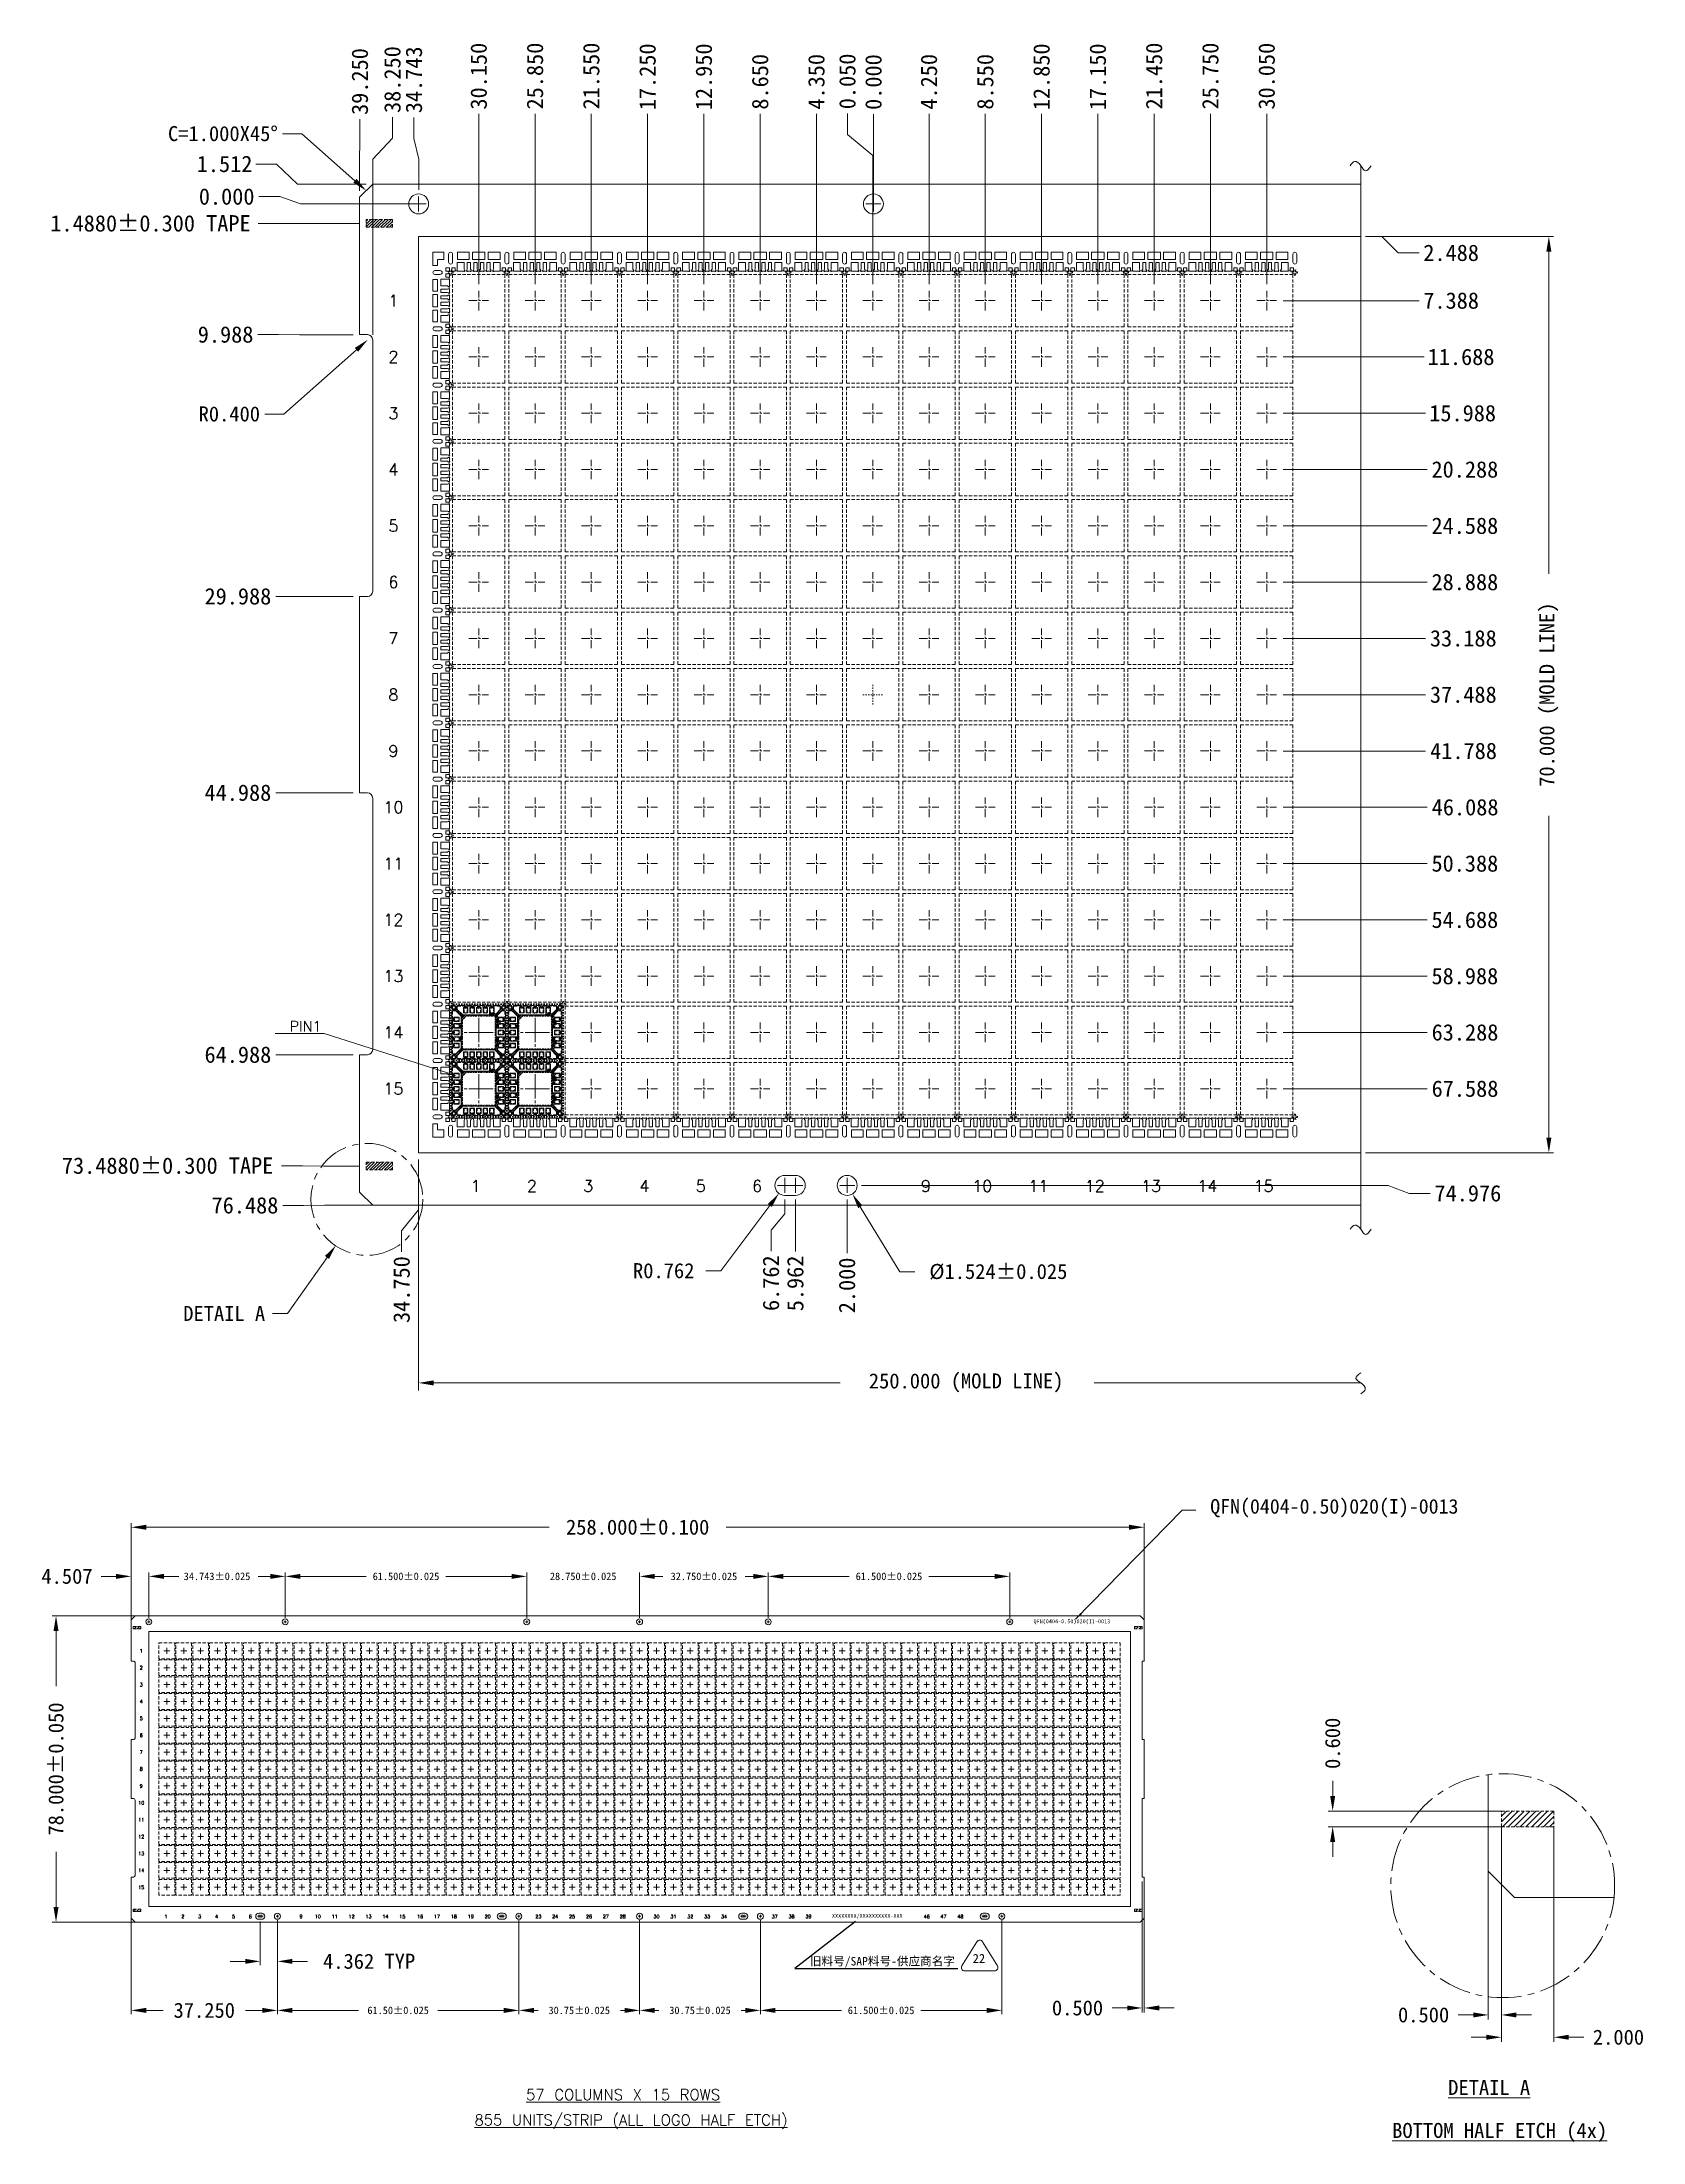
# Model space of a CAD drawing. Header units: millimetres. Extents: x -176 to -53, y -166 to -6.
import ezdxf
from ezdxf import colors
from ezdxf.entities.mleader import LeaderData, LeaderLine
from ezdxf.math import Vec2, Vec3

# ---------------------------------------------------------------- set-up
doc = ezdxf.new("R2010")
doc.units = ezdxf.units.MM
for name, pattern in [('CENTER', [2, 1.25, -0.25, 0.25, -0.25]), ('DASHED', [0.75, 0.5, -0.25]), ('HIDDEN', [0.375, 0.25, -0.125]), ('HIDDEN2', [0.1875, 0.125, -0.0625]), ('点画线', [18, 12, -2, 2, -2])]:
    doc.linetypes.add(name, pattern=pattern)
doc.layers.get('Defpoints').update_dxf_attribs({"lineweight": 18})
for name, color, linetype, lineweight in [('1', 7, 'Continuous', 18), ('1D', 4, 'Continuous', 18), ('2D', 4, 'Continuous', 18), ('ETCH', 4, 'Continuous', 15), ('PKG', 6, 'HIDDEN', 9), ('中心线层', 1, '点画线', 18), ('引线框架', 7, 'Continuous', 20)]:
    doc.layers.add(name, color=color, linetype=linetype, lineweight=lineweight)
for name, color, linetype in [('HALF ETCH ON TOP SIDE', 6, 'Continuous'), ('HATCH', 4, 'Continuous'), ('中心线', 1, 'CENTER'), ('标注', 4, 'Continuous')]:
    doc.layers.add(name, color=color, linetype=linetype)
doc.styles.add('SIMPLEX', font='simplex.shx', dxfattribs={"bigfont": 'gbcbig.shx'})
doc.styles.get("Standard").update_dxf_attribs({"font": 'txt', "bigfont": 'gbcbig.shx'})
doc.styles.add('宋体', font='SimSun.ttf')
doc.dimstyles.new('ISO-25', dxfattribs={"dimtxt": 0.12, "dimasz": 0.18, "dimexe": 0.15, "dimexo": 0.1, "dimgap": 0.1, "dimtad": 1, "dimdec": 3, "dimzin": 0, "dimdsep": 46, "dimtxsty": '宋体', "dimcen": 1, "dimazin": 0, "dimtfac": 1, "dimtmove": 0, "dimatfit": 3, "dimfxl": 1, "dimarcsym": 0})
doc.dimstyles.new('St. ZB', dxfattribs={"dimtxt": 1.25, "dimasz": 0.8, "dimexe": 0.3, "dimexo": 0.2, "dimgap": 0.3, "dimtad": 0, "dimdec": 3, "dimzin": 0, "dimdsep": 46, "dimtxsty": '宋体', "dimcen": 0.09, "dimdle": 1.6, "dimclrd": 7, "dimclre": 1, "dimclrt": 256, "dimadec": 0, "dimazin": 0, "dimtfac": 1, "dimtdec": 3, "dimtmove": 0, "dimatfit": 3, "dimfxl": 1, "dimtolj": 1, "dimtzin": 0, "dimarcsym": 0})
pattern_1 = [(45, (-191.68527, -90.59044), (-0.06735192, 0.06735192), [])]
pattern_2 = [(45, (-180.875557, -90.767293), (-0.02245064, 0.02245064), []), (135, (-180.875557, -90.767293), (-0.02245064, -0.02245064), [])]
pattern_3 = [(45, (-187.38527, -90.59044), (-0.06735192, 0.06735192), [])]
pattern_4 = [(45, (-176.575557, -90.767293), (-0.02245064, 0.02245064), []), (135, (-176.575557, -90.767293), (-0.02245064, -0.02245064), [])]
pattern_5 = [(45, (-191.68527, -94.89044), (-0.06735192, 0.06735192), [])]
pattern_6 = [(45, (-180.875557, -95.067293), (-0.02245064, 0.02245064), []), (135, (-180.875557, -95.067293), (-0.02245064, -0.02245064), [])]
pattern_7 = [(45, (-187.38527, -94.89044), (-0.06735192, 0.06735192), [])]
pattern_8 = [(45, (-176.575557, -95.067293), (-0.02245064, 0.02245064), []), (135, (-176.575557, -95.067293), (-0.02245064, -0.02245064), [])]

msp = doc.modelspace()

# ---------------------------------------------------------------- texts
at = {"layer": '标注', "color": 4, "lineweight": 0, "style": '宋体'}
msp.add_text('旧料号/SAP料号-供应商名字', height=0.65, dxfattribs=at).set_placement((-117.1374, -152.5654, 0.093))
at = {"layer": '标注', "lineweight": 0}
for s, insert, char_height, width, attachment_point, style in [('C=1.000X45%%D', (-157.7799, -12.0545, -0.0291), 1.15, 17.572, 3, '宋体'), ('R0.400', (-159.1494, -34.6363, -0.0291), 1.15, 4.107143, 9, '宋体'), ('R0.762', (-128.3091, -99.4971, -0.0291), 1.15, 17.085714, 5, '宋体'), ('%%C1.524%%P0.025', (-102.7421, -99.5763, -0.0291), 1.15, 35.978571, 5, '宋体'), ('DETAIL A', (-165.016, -103.3322, -0.0291), 1.15, 9.610714, 7, '宋体'), ('250.000 (MOLD LINE)', (-105.2058, -108.0634, -0.0291), 1.15, 56.35, 5, '宋体'), ('{\\f宋体|b0|i0|c134|p2;\\C0;QFN(0404-0.50)020(I)-0013}', (-77.0715, -117.6414, -0.0291), 1.115046, 85.739756, 5, '宋体'), ('258.000%%P0.100', (-130.2991, -119.0892, -0.0291), 1.15, 39.428571, 5, '宋体'), ('4.507', (-173.8991, -122.8424, -0.0291), 1.15, 13.8, 5, '宋体'), ('34.743%%P0.025', (-162.4356, -122.8424, -0.0291), 0.575, 18.071429, 5, '宋体'), ('61.500%%P0.025', (-147.9991, -122.8424, -0.0291), 0.575, 17.989286, 5, '宋体'), ('28.750%%P0.025', (-134.4616, -122.8424, -0.0291), 0.575, 18.071429, 5, '宋体'), ('32.750%%P0.025', (-125.2366, -122.8424, -0.0291), 0.575, 18.071429, 5, '宋体'), ('61.500%%P0.025', (-111.0991, -122.8424, -0.0291), 0.575, 17.989286, 5, '宋体'), ('{\\C0;QFN(0404-0.50)020(I)-0013}', (-97.1227, -126.3138, -0.0291), 0.3, 24.759696, 5, '宋体'), ('{\\fSimSun|b0|i0|c134|p2;\\C4;XXXXXXXX/XXXXXXXXXX-XXX}', (-112.7542, -148.8066, -0.0291), 0.3, 11.485466, 5, 'SIMPLEX'), ('4.362 TYP', (-150.8158, -152.2501, -0.0291), 1.15, 26.285714, 5, '宋体'), ('37.250', (-163.4116, -155.9954, -0.0291), 1.15, 17.085714, 5, '宋体'), ('0.500', (-96.6941, -155.8101, -0.0291), 1.15, 13.8, 5, '宋体'), ('61.50%%P0.025', (-148.5991, -155.9954, -0.0291), 0.575, 16.346429, 5, '宋体'), ('30.75%%P0.025', (-134.7616, -155.9954, -0.0291), 0.575, 16.428571, 5, '宋体'), ('30.75%%P0.025', (-125.5366, -155.9954, -0.0291), 0.575, 16.428571, 5, '宋体'), ('61.500%%P0.025', (-111.6991, -155.9954, -0.0291), 0.575, 17.989286, 5, '宋体'), ('0.500', (-70.253, -156.3434, -0.0291), 1.15, 13.8, 5, '宋体'), ('2.000', (-55.363, -158.0482, -0.0291), 1.15, 13.8, 5, '宋体'), ('{\\LDETAIL A}', (-65.2435, -161.8799, -0.0291), 1.15, 21.85, 5, '宋体'), ('{\\LBOTTOM HALF ETCH (4x)}', (-64.4398, -165.3207, -0.0291), 1.15, 64.728571, 5, '宋体')]:
    msp.add_mtext(s, dxfattribs=dict(at, insert=insert, char_height=char_height, width=width, attachment_point=attachment_point, style=style))
at = {"layer": '标注', "lineweight": 0, "attachment_point": 5, "style": '宋体'}
for s, insert, char_height in [('{\\Fsimplex|c134;1}', (-148.9587, -25.3903, -0.1531), 0.892857), ('{\\Fsimplex|c134;2}', (-148.9587, -29.6903, -0.1531), 0.892857), ('{\\Fsimplex|c134;3}', (-148.9587, -33.9903, -0.1531), 0.892857), ('{\\Fsimplex|c134;4}', (-148.9587, -38.2903, -0.1531), 0.892857), ('{\\Fsimplex|c134;5}', (-148.9587, -42.5903, -0.1531), 0.892857), ('{\\Fsimplex|c134;6}', (-148.9587, -46.8903, -0.1531), 0.892857), ('{\\Fsimplex|c134;7}', (-148.9587, -51.1903, -0.1531), 0.892857), ('{\\Fsimplex|c134;8}', (-148.9587, -55.4903, -0.1531), 0.892857), ('{\\Fsimplex|c134;9}', (-148.9587, -59.7903, -0.1531), 0.892857), ('{\\Fsimplex|c134;10}', (-148.9587, -64.0903, -0.1531), 0.892857), ('{\\Fsimplex|c134;11}', (-148.9587, -68.3903, -0.1531), 0.892857), ('{\\Fsimplex|c134;12}', (-148.9587, -72.6903, -0.1531), 0.892857), ('{\\Fsimplex|c134;13}', (-148.9587, -76.9903, -0.1531), 0.892857), ('{\\Fsimplex|c134;14}', (-148.9587, -81.2903, -0.1531), 0.892857), ('{\\Fsimplex|c134;15}', (-148.9587, -85.5903, -0.1531), 0.892857), ('{\\Fsimplex|c134;1}', (-142.6769, -93.0212, -0.1531), 0.892857), ('{\\Fsimplex|c134;2}', (-138.3769, -93.0212, -0.1531), 0.892857), ('{\\Fsimplex|c134;3}', (-134.0769, -93.0212, -0.1531), 0.892857), ('{\\Fsimplex|c134;4}', (-129.7769, -93.0212, -0.1531), 0.892857), ('{\\Fsimplex|c134;5}', (-125.4769, -93.0212, -0.1531), 0.892857), ('{\\Fsimplex|c134;6}', (-121.1769, -93.0212, -0.1531), 0.892857), ('{\\Fsimplex|c134;9}', (-108.2769, -93.0212, -0.1531), 0.892857), ('{\\Fsimplex|c134;10}', (-103.9769, -93.0212, -0.1531), 0.892857), ('{\\Fsimplex|c134;11}', (-99.6769, -93.0212, -0.1531), 0.892857), ('{\\Fsimplex|c134;12}', (-95.3769, -93.0212, -0.1531), 0.892857), ('{\\Fsimplex|c134;13}', (-91.0769, -93.0212, -0.1531), 0.892857), ('{\\Fsimplex|c134;14}', (-86.7769, -93.0212, -0.1531), 0.892857), ('{\\Fsimplex|c134;15}', (-82.4769, -93.0212, -0.1531), 0.892857), ('{\\Fsimplex|c134;2}', (-168.2251, -129.8202, -0.0663), 0.267857), ('{\\Fsimplex|c134;1}', (-168.2251, -128.5302, -0.0663), 0.267857), ('{\\Fsimplex|c134;3}', (-168.2251, -131.1102, -0.0663), 0.267857), ('{\\Fsimplex|c134;4}', (-168.2251, -132.4002, -0.0663), 0.267857), ('{\\Fsimplex|c134;5}', (-168.2251, -133.6902, -0.0663), 0.267857), ('{\\Fsimplex|c134;7}', (-168.2251, -136.2702, -0.0663), 0.267857), ('{\\Fsimplex|c134;6}', (-168.2251, -134.9802, -0.0663), 0.267857), ('{\\Fsimplex|c134;8}', (-168.2251, -137.5602, -0.0663), 0.267857), ('{\\Fsimplex|c134;9}', (-168.2251, -138.8502, -0.0663), 0.267857), ('{\\Fsimplex|c134;10}', (-168.2251, -140.1402, -0.0663), 0.267857), ('{\\Fsimplex|c134;11}', (-168.2251, -141.4302, -0.0663), 0.267857), ('{\\Fsimplex|c134;12}', (-168.2251, -142.7202, -0.0663), 0.267857), ('{\\Fsimplex|c134;13}', (-168.2251, -144.0102, -0.0663), 0.267857), ('{\\Fsimplex|c134;14}', (-168.2251, -145.3002, -0.0663), 0.267857), ('{\\Fsimplex|c134;15}', (-168.2251, -146.5902, -0.0663), 0.267857), ('{\\Fsimplex|c134;1}', (-166.3406, -148.8195, -0.0663), 0.267857), ('{\\Fsimplex|c134;2}', (-165.0506, -148.8195, -0.0663), 0.267857), ('{\\Fsimplex|c134;3}', (-163.7606, -148.8195, -0.0663), 0.267857), ('{\\Fsimplex|c134;4}', (-162.4706, -148.8195, -0.0663), 0.267857), ('{\\Fsimplex|c134;5}', (-161.1806, -148.8195, -0.0663), 0.267857), ('{\\Fsimplex|c134;6}', (-159.8906, -148.8195, -0.0663), 0.267857), ('{\\Fsimplex|c134;9}', (-156.0206, -148.8195, -0.0663), 0.267857), ('{\\Fsimplex|c134;10}', (-154.7306, -148.8195, -0.0663), 0.267857), ('{\\Fsimplex|c134;11}', (-153.4406, -148.8195, -0.0663), 0.267857), ('{\\Fsimplex|c134;12}', (-152.1506, -148.8195, -0.0663), 0.267857), ('{\\Fsimplex|c134;13}', (-150.8606, -148.8195, -0.0663), 0.267857), ('{\\Fsimplex|c134;14}', (-149.5706, -148.8195, -0.0663), 0.267857), ('{\\Fsimplex|c134;15}', (-148.2806, -148.8195, -0.0663), 0.267857), ('{\\Fsimplex|c134;16}', (-146.9205, -148.8181, -0.0291), 0.267857), ('{\\Fsimplex|c134;17}', (-145.6305, -148.8181, -0.0291), 0.267857), ('{\\Fsimplex|c134;18}', (-144.3405, -148.8181, -0.0291), 0.267857), ('{\\Fsimplex|c134;19}', (-143.0505, -148.8181, -0.0291), 0.267857), ('{\\Fsimplex|c134;20}', (-141.7605, -148.8181, -0.0291), 0.267857), ('{\\Fsimplex|c134;23}', (-137.8905, -148.8181, -0.0291), 0.267857), ('{\\Fsimplex|c134;24}', (-136.6005, -148.8181, -0.0291), 0.267857), ('{\\Fsimplex|c134;25}', (-135.3105, -148.8181, -0.0291), 0.267857), ('{\\Fsimplex|c134;26}', (-134.0205, -148.8181, -0.0291), 0.267857), ('{\\Fsimplex|c134;27}', (-132.7305, -148.8181, -0.0291), 0.267857), ('{\\Fsimplex|c134;28}', (-131.4405, -148.8181, -0.0291), 0.267857), ('{\\Fsimplex|c134;30}', (-128.8605, -148.8181, -0.0291), 0.267857), ('{\\Fsimplex|c134;31}', (-127.5705, -148.8181, -0.0291), 0.267857), ('{\\Fsimplex|c134;32}', (-126.2805, -148.8181, -0.0291), 0.267857), ('{\\Fsimplex|c134;33}', (-124.9905, -148.8181, -0.0291), 0.267857), ('{\\Fsimplex|c134;34}', (-123.7005, -148.8181, -0.0291), 0.267857), ('{\\Fsimplex|c134;37}', (-119.8305, -148.8181, -0.0291), 0.267857), ('{\\Fsimplex|c134;38}', (-118.5405, -148.8181, -0.0291), 0.267857), ('{\\Fsimplex|c134;39}', (-117.2505, -148.8181, -0.0291), 0.267857), ('{\\Fsimplex|c134;46}', (-108.2205, -148.8181, -0.0291), 0.267857), ('{\\Fsimplex|c134;47}', (-106.9305, -148.8181, -0.0291), 0.267857), ('{\\Fsimplex|c134;48}', (-105.6405, -148.8181, -0.0291), 0.267857)]:
    msp.add_mtext(s, dxfattribs=dict(at, insert=insert, char_height=char_height))
at = {"layer": '标注', "lineweight": 0, "char_height": 1.15, "attachment_point": 5, "rotation": 90, "style": '宋体'}
for s, insert, width in [('70.000 (MOLD LINE)', (-60.6844, -55.4903, -0.0291), 53.064286), ('78.000%%P0.050', (-174.7354, -137.5602, -0.0291), 36.142857), ('0.600', (-77.1996, -135.5954, -0.0291), 13.8)]:
    msp.add_mtext(s, dxfattribs=dict(at, insert=insert, width=width))
at = {"layer": '标注', "linetype": 'ByBlock', "lineweight": 0, "insert": (-104.2293, -152.0306, -0.0291), "char_height": 0.7, "width": 0.968274, "attachment_point": 5, "style": '宋体'}
msp.add_mtext('22', dxfattribs=at)
at = {"layer": '标注', "lineweight": 0, "insert": (-130.8056, -164.5039, -0.105), "char_height": 0.826875, "attachment_point": 5}
msp.add_mtext('{\\L855 UNITS/STRIP (ALL LOGO HALF ETCH)}', dxfattribs=at)

# ---------------------------------------------------------------- blocks, each defined once
blk = doc.blocks.new('*D0')
at = {"layer": 'Defpoints', "color": 0, "transparency": 16777216}
for p in [(2203.71, 712.45), (2234.51, 705.06), (2245.42, 705.06)]:
    blk.add_point(p, dxfattribs=at)
at = {"layer": '标注', "color": 4, "linetype": 'Continuous', "lineweight": 5, "transparency": 16777216}
blk.add_line((2235.01, 705.06), (2245.42, 705.06), dxfattribs=at)
at = {"layer": '标注', "lineweight": 0, "transparency": 16777216, "insert": (2247.85, 705.06), "char_height": 1.25, "attachment_point": 5, "style": '宋体'}
blk.add_mtext('\\A1;7.388', dxfattribs=at)
blk = doc.blocks.new('*D1')
at = {"layer": 'Defpoints', "color": 0, "transparency": 16777216}
for p in [(2203.71, 712.45), (2234.51, 700.76), (2245.78, 700.76)]:
    blk.add_point(p, dxfattribs=at)
at = {"layer": '标注', "color": 4, "linetype": 'Continuous', "lineweight": 5, "transparency": 16777216}
blk.add_line((2235.01, 700.76), (2245.78, 700.76), dxfattribs=at)
at = {"layer": '标注', "lineweight": 0, "transparency": 16777216, "insert": (2248.61, 700.76), "char_height": 1.25, "attachment_point": 5, "style": '宋体'}
blk.add_mtext('\\A1;11.688', dxfattribs=at)
blk = doc.blocks.new('*D2')
at = {"layer": 'Defpoints', "color": 0, "transparency": 16777216}
for p in [(2203.71, 712.45), (2234.51, 696.46), (2245.9, 696.46)]:
    blk.add_point(p, dxfattribs=at)
at = {"layer": '标注', "color": 4, "linetype": 'Continuous', "lineweight": 5, "transparency": 16777216}
blk.add_line((2235.01, 696.46), (2245.9, 696.46), dxfattribs=at)
at = {"layer": '标注', "lineweight": 0, "transparency": 16777216, "insert": (2248.73, 696.46), "char_height": 1.25, "attachment_point": 5, "style": '宋体'}
blk.add_mtext('\\A1;15.988', dxfattribs=at)
blk = doc.blocks.new('*D3')
at = {"layer": 'Defpoints', "color": 0, "transparency": 16777216}
for p in [(2203.71, 712.45), (2234.51, 692.16), (2246.02, 692.16)]:
    blk.add_point(p, dxfattribs=at)
at = {"layer": '标注', "color": 4, "linetype": 'Continuous', "lineweight": 5, "transparency": 16777216}
blk.add_line((2235.01, 692.16), (2246.02, 692.16), dxfattribs=at)
at = {"layer": '标注', "lineweight": 0, "transparency": 16777216, "insert": (2248.9, 692.16), "char_height": 1.25, "attachment_point": 5, "style": '宋体'}
blk.add_mtext('\\A1;20.288', dxfattribs=at)
blk = doc.blocks.new('*D4')
at = {"layer": 'Defpoints', "color": 0, "transparency": 16777216}
for p in [(2203.71, 712.45), (2234.51, 687.86), (2246.02, 687.86)]:
    blk.add_point(p, dxfattribs=at)
at = {"layer": '标注', "color": 4, "linetype": 'Continuous', "lineweight": 5, "transparency": 16777216}
blk.add_line((2235.01, 687.86), (2246.02, 687.86), dxfattribs=at)
at = {"layer": '标注', "lineweight": 0, "transparency": 16777216, "insert": (2248.9, 687.86), "char_height": 1.25, "attachment_point": 5, "style": '宋体'}
blk.add_mtext('\\A1;24.588', dxfattribs=at)
blk = doc.blocks.new('*D5')
at = {"layer": 'Defpoints', "color": 0, "transparency": 16777216}
for p in [(2203.71, 712.45), (2234.51, 683.56), (2246.02, 683.56)]:
    blk.add_point(p, dxfattribs=at)
at = {"layer": '标注', "color": 4, "linetype": 'Continuous', "lineweight": 5, "transparency": 16777216}
blk.add_line((2235.01, 683.56), (2246.02, 683.56), dxfattribs=at)
at = {"layer": '标注', "lineweight": 0, "transparency": 16777216, "insert": (2248.9, 683.56), "char_height": 1.25, "attachment_point": 5, "style": '宋体'}
blk.add_mtext('\\A1;28.888', dxfattribs=at)
blk = doc.blocks.new('*D6')
at = {"layer": 'Defpoints', "color": 0, "transparency": 16777216}
for p in [(2203.71, 712.45), (2234.51, 679.26), (2245.9, 679.26)]:
    blk.add_point(p, dxfattribs=at)
at = {"layer": '标注', "color": 4, "linetype": 'Continuous', "lineweight": 5, "transparency": 16777216}
blk.add_line((2235.01, 679.26), (2245.9, 679.26), dxfattribs=at)
at = {"layer": '标注', "lineweight": 0, "transparency": 16777216, "insert": (2248.78, 679.26), "char_height": 1.25, "attachment_point": 5, "style": '宋体'}
blk.add_mtext('\\A1;33.188', dxfattribs=at)
blk = doc.blocks.new('*D7')
at = {"layer": 'Defpoints', "color": 0, "transparency": 16777216}
for p in [(2203.71, 712.45), (2234.51, 670.66), (2245.9, 670.66)]:
    blk.add_point(p, dxfattribs=at)
at = {"layer": '标注', "color": 4, "linetype": 'Continuous', "lineweight": 5, "transparency": 16777216}
blk.add_line((2235.01, 670.66), (2245.9, 670.66), dxfattribs=at)
at = {"layer": '标注', "lineweight": 0, "transparency": 16777216, "insert": (2248.8, 670.66), "char_height": 1.25, "attachment_point": 5, "style": '宋体'}
blk.add_mtext('\\A1;41.788', dxfattribs=at)
blk = doc.blocks.new('*D8')
at = {"layer": 'Defpoints', "color": 0, "transparency": 16777216}
for p in [(2203.71, 712.45), (2234.51, 666.36), (2246.02, 666.36)]:
    blk.add_point(p, dxfattribs=at)
at = {"layer": '标注', "color": 4, "linetype": 'Continuous', "lineweight": 5, "transparency": 16777216}
blk.add_line((2235.01, 666.36), (2246.02, 666.36), dxfattribs=at)
at = {"layer": '标注', "lineweight": 0, "transparency": 16777216, "insert": (2248.92, 666.36), "char_height": 1.25, "attachment_point": 5, "style": '宋体'}
blk.add_mtext('\\A1;46.088', dxfattribs=at)
blk = doc.blocks.new('*D9')
at = {"layer": 'Defpoints', "color": 0, "transparency": 16777216}
for p in [(2203.71, 712.45), (2234.51, 662.06), (2246.02, 662.06)]:
    blk.add_point(p, dxfattribs=at)
at = {"layer": '标注', "color": 4, "linetype": 'Continuous', "lineweight": 5, "transparency": 16777216}
blk.add_line((2235.01, 662.06), (2246.02, 662.06), dxfattribs=at)
at = {"layer": '标注', "lineweight": 0, "transparency": 16777216, "insert": (2248.9, 662.06), "char_height": 1.25, "attachment_point": 5, "style": '宋体'}
blk.add_mtext('\\A1;50.388', dxfattribs=at)
blk = doc.blocks.new('*D10')
at = {"layer": 'Defpoints', "color": 0, "transparency": 16777216}
for p in [(2203.71, 712.45), (2234.51, 657.76), (2246.02, 657.76)]:
    blk.add_point(p, dxfattribs=at)
at = {"layer": '标注', "color": 4, "linetype": 'Continuous', "lineweight": 5, "transparency": 16777216}
blk.add_line((2235.01, 657.76), (2246.02, 657.76), dxfattribs=at)
at = {"layer": '标注', "lineweight": 0, "transparency": 16777216, "insert": (2248.9, 657.76), "char_height": 1.25, "attachment_point": 5, "style": '宋体'}
blk.add_mtext('\\A1;54.688', dxfattribs=at)
blk = doc.blocks.new('*D11')
at = {"layer": 'Defpoints', "color": 0, "transparency": 16777216}
for p in [(2203.71, 712.45), (2234.51, 653.46), (2246.02, 653.46)]:
    blk.add_point(p, dxfattribs=at)
at = {"layer": '标注', "color": 4, "linetype": 'Continuous', "lineweight": 5, "transparency": 16777216}
blk.add_line((2235.01, 653.46), (2246.02, 653.46), dxfattribs=at)
at = {"layer": '标注', "lineweight": 0, "transparency": 16777216, "insert": (2248.9, 653.46), "char_height": 1.25, "attachment_point": 5, "style": '宋体'}
blk.add_mtext('\\A1;58.988', dxfattribs=at)
blk = doc.blocks.new('*D12')
at = {"layer": 'Defpoints', "color": 0, "transparency": 16777216}
for p in [(2203.71, 712.45), (2234.51, 649.16), (2246.02, 649.16)]:
    blk.add_point(p, dxfattribs=at)
at = {"layer": '标注', "color": 4, "linetype": 'Continuous', "lineweight": 5, "transparency": 16777216}
blk.add_line((2235.01, 649.16), (2246.02, 649.16), dxfattribs=at)
at = {"layer": '标注', "lineweight": 0, "transparency": 16777216, "insert": (2248.91, 649.16), "char_height": 1.25, "attachment_point": 5, "style": '宋体'}
blk.add_mtext('\\A1;63.288', dxfattribs=at)
blk = doc.blocks.new('*D13')
at = {"layer": 'Defpoints', "color": 0, "transparency": 16777216}
for p in [(2203.71, 712.45), (2234.51, 644.86), (2246.02, 644.86)]:
    blk.add_point(p, dxfattribs=at)
at = {"layer": '标注', "color": 4, "linetype": 'Continuous', "lineweight": 5, "transparency": 16777216}
blk.add_line((2235.01, 644.86), (2246.02, 644.86), dxfattribs=at)
at = {"layer": '标注', "lineweight": 0, "transparency": 16777216, "insert": (2248.91, 644.86), "char_height": 1.25, "attachment_point": 5, "style": '宋体'}
blk.add_mtext('\\A1;67.588', dxfattribs=at)
blk = doc.blocks.new('*D14')
at = {"layer": 'Defpoints', "color": 0, "transparency": 16777216}
for p in [(2203.72, 719.32), (2203.71, 712.45), (2203.71, 712.45)]:
    blk.add_point(p, dxfattribs=at)
at = {"layer": '标注', "color": 4, "linetype": 'Continuous', "lineweight": 5, "transparency": 16777216}
for p, q in [((2203.72, 717.72), (2203.72, 719.32)), ((2203.71, 716.12), (2203.72, 717.72)), ((2203.71, 712.95), (2203.71, 716.12))]:
    blk.add_line(p, q, dxfattribs=at)
at = {"layer": '标注', "lineweight": 0, "transparency": 16777216, "insert": (2203.72, 721.76), "char_height": 1.25, "attachment_point": 5, "rotation": 90, "style": '宋体'}
blk.add_mtext('\\A1;0.000', dxfattribs=at)
blk = doc.blocks.new('*D15')
at = {"layer": 'Defpoints', "color": 0, "transparency": 16777216}
for p in [(2199.36, 719.33), (2203.71, 712.45), (2199.36, 705.81)]:
    blk.add_point(p, dxfattribs=at)
at = {"layer": '标注', "color": 4, "linetype": 'Continuous', "lineweight": 5, "transparency": 16777216}
blk.add_line((2199.36, 706.31), (2199.36, 719.33), dxfattribs=at)
at = {"layer": '标注', "lineweight": 0, "transparency": 16777216, "insert": (2199.36, 721.78), "char_height": 1.25, "attachment_point": 5, "rotation": 90, "style": '宋体'}
blk.add_mtext('\\A1;4.350', dxfattribs=at)
blk = doc.blocks.new('*D16')
at = {"layer": 'Defpoints', "color": 0, "transparency": 16777216}
for p in [(2195.06, 719.33), (2203.71, 712.45), (2195.06, 705.81)]:
    blk.add_point(p, dxfattribs=at)
at = {"layer": '标注', "color": 4, "linetype": 'Continuous', "lineweight": 5, "transparency": 16777216}
blk.add_line((2195.06, 706.31), (2195.06, 719.33), dxfattribs=at)
at = {"layer": '标注', "lineweight": 0, "transparency": 16777216, "insert": (2195.06, 721.78), "char_height": 1.25, "attachment_point": 5, "rotation": 90, "style": '宋体'}
blk.add_mtext('\\A1;8.650', dxfattribs=at)
blk = doc.blocks.new('*D17')
at = {"layer": 'Defpoints', "color": 0, "transparency": 16777216}
for p in [(2190.76, 719.33), (2203.71, 712.45), (2190.76, 705.81)]:
    blk.add_point(p, dxfattribs=at)
at = {"layer": '标注', "color": 4, "linetype": 'Continuous', "lineweight": 5, "transparency": 16777216}
blk.add_line((2190.76, 706.31), (2190.76, 719.33), dxfattribs=at)
at = {"layer": '标注', "lineweight": 0, "transparency": 16777216, "insert": (2190.76, 722.16), "char_height": 1.25, "attachment_point": 5, "rotation": 90, "style": '宋体'}
blk.add_mtext('\\A1;12.950', dxfattribs=at)
blk = doc.blocks.new('*D18')
at = {"layer": 'Defpoints', "color": 0, "transparency": 16777216}
for p in [(2186.46, 719.33), (2203.71, 712.45), (2186.46, 705.81)]:
    blk.add_point(p, dxfattribs=at)
at = {"layer": '标注', "color": 4, "linetype": 'Continuous', "lineweight": 5, "transparency": 16777216}
blk.add_line((2186.46, 706.31), (2186.46, 719.33), dxfattribs=at)
at = {"layer": '标注', "lineweight": 0, "transparency": 16777216, "insert": (2186.46, 722.16), "char_height": 1.25, "attachment_point": 5, "rotation": 90, "style": '宋体'}
blk.add_mtext('\\A1;17.250', dxfattribs=at)
blk = doc.blocks.new('*D19')
at = {"layer": 'Defpoints', "color": 0, "transparency": 16777216}
for p in [(2182.16, 719.33), (2203.71, 712.45), (2182.16, 705.81)]:
    blk.add_point(p, dxfattribs=at)
at = {"layer": '标注', "color": 4, "linetype": 'Continuous', "lineweight": 5, "transparency": 16777216}
blk.add_line((2182.16, 706.31), (2182.16, 719.33), dxfattribs=at)
at = {"layer": '标注', "lineweight": 0, "transparency": 16777216, "insert": (2182.16, 722.22), "char_height": 1.25, "attachment_point": 5, "rotation": 90, "style": '宋体'}
blk.add_mtext('\\A1;21.550', dxfattribs=at)
blk = doc.blocks.new('*D20')
at = {"layer": 'Defpoints', "color": 0, "transparency": 16777216}
for p in [(2177.86, 719.33), (2203.71, 712.45), (2177.86, 705.81)]:
    blk.add_point(p, dxfattribs=at)
at = {"layer": '标注', "color": 4, "linetype": 'Continuous', "lineweight": 5, "transparency": 16777216}
blk.add_line((2177.86, 706.31), (2177.86, 719.33), dxfattribs=at)
at = {"layer": '标注', "lineweight": 0, "transparency": 16777216, "insert": (2177.86, 722.22), "char_height": 1.25, "attachment_point": 5, "rotation": 90, "style": '宋体'}
blk.add_mtext('\\A1;25.850', dxfattribs=at)
blk = doc.blocks.new('*D21')
at = {"layer": 'Defpoints', "color": 0, "transparency": 16777216}
for p in [(2173.56, 719.33), (2203.71, 712.45), (2173.56, 705.81)]:
    blk.add_point(p, dxfattribs=at)
at = {"layer": '标注', "color": 4, "linetype": 'Continuous', "lineweight": 5, "transparency": 16777216}
blk.add_line((2173.56, 706.31), (2173.56, 719.33), dxfattribs=at)
at = {"layer": '标注', "lineweight": 0, "transparency": 16777216, "insert": (2173.56, 722.21), "char_height": 1.25, "attachment_point": 5, "rotation": 90, "style": '宋体'}
blk.add_mtext('\\A1;30.150', dxfattribs=at)
blk = doc.blocks.new('*D22')
at = {"layer": 'Defpoints', "color": 0, "transparency": 16777216}
for p in [(2201.73, 719.36), (2203.71, 712.45), (2203.66, 705.81)]:
    blk.add_point(p, dxfattribs=at)
at = {"layer": '标注', "color": 4, "linetype": 'Continuous', "lineweight": 5, "transparency": 16777216}
for p, q in [((2201.73, 717.76), (2201.73, 719.36)), ((2203.66, 716.16), (2201.73, 717.76)), ((2203.66, 706.31), (2203.66, 716.16))]:
    blk.add_line(p, q, dxfattribs=at)
at = {"layer": '标注', "lineweight": 0, "transparency": 16777216, "insert": (2201.73, 721.81), "char_height": 1.25, "attachment_point": 5, "rotation": 90, "style": '宋体'}
blk.add_mtext('\\A1;0.050', dxfattribs=at)
blk = doc.blocks.new('*D23')
at = {"layer": 'Defpoints', "color": 0, "transparency": 16777216}
for p in [(2207.96, 719.33), (2203.71, 712.45), (2207.96, 705.81)]:
    blk.add_point(p, dxfattribs=at)
at = {"layer": '标注', "color": 4, "linetype": 'Continuous', "lineweight": 5, "transparency": 16777216}
blk.add_line((2207.96, 706.31), (2207.96, 719.33), dxfattribs=at)
at = {"layer": '标注', "lineweight": 0, "transparency": 16777216, "insert": (2207.96, 721.78), "char_height": 1.25, "attachment_point": 5, "rotation": 90, "style": '宋体'}
blk.add_mtext('\\A1;4.250', dxfattribs=at)
blk = doc.blocks.new('*D24')
at = {"layer": 'Defpoints', "color": 0, "transparency": 16777216}
for p in [(2212.26, 719.33), (2203.71, 712.45), (2212.26, 705.81)]:
    blk.add_point(p, dxfattribs=at)
at = {"layer": '标注', "color": 4, "linetype": 'Continuous', "lineweight": 5, "transparency": 16777216}
blk.add_line((2212.26, 706.31), (2212.26, 719.33), dxfattribs=at)
at = {"layer": '标注', "lineweight": 0, "transparency": 16777216, "insert": (2212.26, 721.78), "char_height": 1.25, "attachment_point": 5, "rotation": 90, "style": '宋体'}
blk.add_mtext('\\A1;8.550', dxfattribs=at)
blk = doc.blocks.new('*D25')
at = {"layer": 'Defpoints', "color": 0, "transparency": 16777216}
for p in [(2216.56, 719.33), (2203.71, 712.45), (2216.56, 705.81)]:
    blk.add_point(p, dxfattribs=at)
at = {"layer": '标注', "color": 4, "linetype": 'Continuous', "lineweight": 5, "transparency": 16777216}
blk.add_line((2216.56, 706.31), (2216.56, 719.33), dxfattribs=at)
at = {"layer": '标注', "lineweight": 0, "transparency": 16777216, "insert": (2216.56, 722.16), "char_height": 1.25, "attachment_point": 5, "rotation": 90, "style": '宋体'}
blk.add_mtext('\\A1;12.850', dxfattribs=at)
blk = doc.blocks.new('*D26')
at = {"layer": 'Defpoints', "color": 0, "transparency": 16777216}
for p in [(2220.86, 719.33), (2203.71, 712.45), (2220.86, 705.81)]:
    blk.add_point(p, dxfattribs=at)
at = {"layer": '标注', "color": 4, "linetype": 'Continuous', "lineweight": 5, "transparency": 16777216}
blk.add_line((2220.86, 706.31), (2220.86, 719.33), dxfattribs=at)
at = {"layer": '标注', "lineweight": 0, "transparency": 16777216, "insert": (2220.86, 722.16), "char_height": 1.25, "attachment_point": 5, "rotation": 90, "style": '宋体'}
blk.add_mtext('\\A1;17.150', dxfattribs=at)
blk = doc.blocks.new('*D27')
at = {"layer": 'Defpoints', "color": 0, "transparency": 16777216}
for p in [(2225.16, 719.33), (2203.71, 712.45), (2225.16, 705.81)]:
    blk.add_point(p, dxfattribs=at)
at = {"layer": '标注', "color": 4, "linetype": 'Continuous', "lineweight": 5, "transparency": 16777216}
blk.add_line((2225.16, 706.31), (2225.16, 719.33), dxfattribs=at)
at = {"layer": '标注', "lineweight": 0, "transparency": 16777216, "insert": (2225.16, 722.22), "char_height": 1.25, "attachment_point": 5, "rotation": 90, "style": '宋体'}
blk.add_mtext('\\A1;21.450', dxfattribs=at)
blk = doc.blocks.new('*D28')
at = {"layer": 'Defpoints', "color": 0, "transparency": 16777216}
for p in [(2229.46, 719.33), (2203.71, 712.45), (2229.46, 705.81)]:
    blk.add_point(p, dxfattribs=at)
at = {"layer": '标注', "color": 4, "linetype": 'Continuous', "lineweight": 5, "transparency": 16777216}
blk.add_line((2229.46, 706.31), (2229.46, 719.33), dxfattribs=at)
at = {"layer": '标注', "lineweight": 0, "transparency": 16777216, "insert": (2229.46, 722.22), "char_height": 1.25, "attachment_point": 5, "rotation": 90, "style": '宋体'}
blk.add_mtext('\\A1;25.750', dxfattribs=at)
blk = doc.blocks.new('*D29')
at = {"layer": 'Defpoints', "color": 0, "transparency": 16777216}
for p in [(2233.76, 719.33), (2203.71, 712.45), (2233.76, 705.81)]:
    blk.add_point(p, dxfattribs=at)
at = {"layer": '标注', "color": 4, "linetype": 'Continuous', "lineweight": 5, "transparency": 16777216}
blk.add_line((2233.76, 706.31), (2233.76, 719.33), dxfattribs=at)
at = {"layer": '标注', "lineweight": 0, "transparency": 16777216, "insert": (2233.76, 722.21), "char_height": 1.25, "attachment_point": 5, "rotation": 90, "style": '宋体'}
blk.add_mtext('\\A1;30.050', dxfattribs=at)
blk = doc.blocks.new('*D30')
at = {"layer": 'Defpoints', "color": 0, "transparency": 16777216}
for p in [(2168.61, 719.06), (2168.97, 713.03), (2203.71, 712.45)]:
    blk.add_point(p, dxfattribs=at)
at = {"layer": '标注', "color": 4, "linetype": 'Continuous', "lineweight": 5, "transparency": 16777216}
for p, q in [((2168.61, 717.46), (2168.61, 719.06)), ((2168.97, 715.86), (2168.61, 717.46)), ((2168.97, 713.53), (2168.97, 715.86))]:
    blk.add_line(p, q, dxfattribs=at)
at = {"layer": '标注', "lineweight": 0, "transparency": 16777216, "insert": (2168.61, 721.93), "char_height": 1.25, "attachment_point": 5, "rotation": 90, "style": '宋体'}
blk.add_mtext('\\A1;34.743', dxfattribs=at)
blk = doc.blocks.new('*D31')
at = {"layer": 'Defpoints', "color": 0, "transparency": 16777216}
for p in [(2164.48, 718.92), (2164.46, 712.96), (2203.71, 712.45)]:
    blk.add_point(p, dxfattribs=at)
at = {"layer": '标注', "color": 4, "linetype": 'Continuous', "lineweight": 5, "transparency": 16777216}
for p, q in [((2164.48, 717.32), (2164.48, 718.92)), ((2164.46, 715.72), (2164.48, 717.32)), ((2164.46, 713.46), (2164.46, 715.72))]:
    blk.add_line(p, q, dxfattribs=at)
at = {"layer": '标注', "lineweight": 0, "transparency": 16777216, "insert": (2164.48, 721.8), "char_height": 1.25, "attachment_point": 5, "rotation": 90, "style": '宋体'}
blk.add_mtext('\\A1;39.250', dxfattribs=at)
blk = doc.blocks.new('*D32')
at = {"layer": 'Defpoints', "color": 0, "transparency": 16777216}
for p in [(2166.97, 719.07), (2203.71, 712.45), (2165.46, 701.96)]:
    blk.add_point(p, dxfattribs=at)
at = {"layer": '标注', "color": 6, "linetype": 'Continuous', "lineweight": 5, "transparency": 16777216}
for p, q in [((2166.97, 717.47), (2166.97, 719.07)), ((2165.46, 715.87), (2166.97, 717.47)), ((2165.46, 702.46), (2165.46, 715.87))]:
    blk.add_line(p, q, dxfattribs=at)
at = {"layer": '标注', "color": 6, "lineweight": 0, "transparency": 16777216, "insert": (2166.97, 721.95), "char_height": 1.25, "attachment_point": 5, "rotation": 90, "style": '宋体'}
blk.add_mtext('\\A1;38.250', dxfattribs=at)
blk = doc.blocks.new('*D33')
at = {"layer": 'Defpoints', "color": 0, "transparency": 16777216}
for p in [(2203.71, 712.45), (2156.67, 702.47), (2164.46, 702.46)]:
    blk.add_point(p, dxfattribs=at)
at = {"layer": '标注', "color": 4, "linetype": 'Continuous', "lineweight": 5, "transparency": 16777216}
for p, q in [((2158.27, 702.47), (2156.67, 702.47)), ((2159.87, 702.46), (2158.27, 702.47)), ((2163.96, 702.46), (2159.87, 702.46))]:
    blk.add_line(p, q, dxfattribs=at)
at = {"layer": '标注', "lineweight": 0, "transparency": 16777216, "insert": (2154.22, 702.47), "char_height": 1.25, "attachment_point": 5, "style": '宋体'}
blk.add_mtext('\\A1;9.988', dxfattribs=at)
blk = doc.blocks.new('*D34')
at = {"layer": 'Defpoints', "color": 0, "transparency": 16777216}
for p in [(2156.52, 715.5), (2165.46, 713.96), (2203.71, 712.45)]:
    blk.add_point(p, dxfattribs=at)
at = {"layer": '标注', "color": 4, "linetype": 'Continuous', "lineweight": 5, "transparency": 16777216}
for p, q in [((2158.12, 715.5), (2156.52, 715.5)), ((2159.72, 713.96), (2158.12, 715.5)), ((2164.96, 713.96), (2159.72, 713.96))]:
    blk.add_line(p, q, dxfattribs=at)
at = {"layer": '标注', "lineweight": 0, "transparency": 16777216, "insert": (2154.14, 715.5), "char_height": 1.25, "attachment_point": 5, "style": '宋体'}
blk.add_mtext('\\A1;1.512', dxfattribs=at)
blk = doc.blocks.new('*D35')
at = {"layer": 'Defpoints', "color": 0, "transparency": 16777216}
for p in [(2203.71, 712.45), (2158.05, 682.47), (2164.46, 682.46)]:
    blk.add_point(p, dxfattribs=at)
at = {"layer": '标注', "color": 4, "linetype": 'Continuous', "lineweight": 5, "transparency": 16777216}
for p, q in [((2159.65, 682.47), (2158.05, 682.47)), ((2161.25, 682.46), (2159.65, 682.47)), ((2163.96, 682.46), (2161.25, 682.46))]:
    blk.add_line(p, q, dxfattribs=at)
at = {"layer": '标注', "lineweight": 0, "transparency": 16777216, "insert": (2155.16, 682.47), "char_height": 1.25, "attachment_point": 5, "style": '宋体'}
blk.add_mtext('\\A1;29.988', dxfattribs=at)
blk = doc.blocks.new('*D36')
at = {"layer": 'Defpoints', "color": 0, "transparency": 16777216}
for p in [(2203.71, 712.45), (2158.06, 667.47), (2164.46, 667.46)]:
    blk.add_point(p, dxfattribs=at)
at = {"layer": '标注', "color": 4, "linetype": 'Continuous', "lineweight": 5, "transparency": 16777216}
for p, q in [((2159.66, 667.47), (2158.06, 667.47)), ((2161.26, 667.46), (2159.66, 667.47)), ((2163.96, 667.46), (2161.26, 667.46))]:
    blk.add_line(p, q, dxfattribs=at)
at = {"layer": '标注', "lineweight": 0, "transparency": 16777216, "insert": (2155.16, 667.47), "char_height": 1.25, "attachment_point": 5, "style": '宋体'}
blk.add_mtext('\\A1;44.988', dxfattribs=at)
blk = doc.blocks.new('*D37')
at = {"layer": 'Defpoints', "color": 0, "transparency": 16777216}
for p in [(2203.71, 712.45), (2158.5, 638.98), (2164.97, 638.96)]:
    blk.add_point(p, dxfattribs=at)
at = {"layer": '标注', "color": 4, "linetype": 'Continuous', "lineweight": 5, "transparency": 16777216}
for p, q in [((2160.1, 638.98), (2158.5, 638.98)), ((2161.7, 638.96), (2160.1, 638.98)), ((2164.47, 638.96), (2161.7, 638.96))]:
    blk.add_line(p, q, dxfattribs=at)
at = {"layer": '标注', "lineweight": 0, "transparency": 16777216, "insert": (2149.79, 638.98), "char_height": 1.25, "attachment_point": 5, "style": '宋体'}
blk.add_mtext('\\A1;73.4880%%p0.300 TAPE', dxfattribs=at)
blk = doc.blocks.new('*D38')
at = {"layer": 'Defpoints', "color": 0, "transparency": 16777216}
for p in [(2203.71, 712.45), (2158.58, 635.95), (2165.46, 635.96)]:
    blk.add_point(p, dxfattribs=at)
at = {"layer": '标注', "color": 4, "linetype": 'Continuous', "lineweight": 5, "transparency": 16777216}
for p, q in [((2160.18, 635.95), (2158.58, 635.95)), ((2161.78, 635.96), (2160.18, 635.95)), ((2164.96, 635.96), (2161.78, 635.96))]:
    blk.add_line(p, q, dxfattribs=at)
at = {"layer": '标注', "lineweight": 0, "transparency": 16777216, "insert": (2155.7, 635.95), "char_height": 1.25, "attachment_point": 5, "style": '宋体'}
blk.add_mtext('\\A1;76.488', dxfattribs=at)
blk = doc.blocks.new('*D39')
at = {"layer": 'Defpoints', "color": 0, "transparency": 16777216}
for p in [(2156.75, 713.01), (2168.97, 712.45), (2203.71, 712.45)]:
    blk.add_point(p, dxfattribs=at)
at = {"layer": '标注', "color": 4, "linetype": 'Continuous', "lineweight": 5, "transparency": 16777216}
for p, q in [((2158.35, 713.01), (2156.75, 713.01)), ((2159.95, 712.45), (2158.35, 713.01)), ((2168.47, 712.45), (2159.95, 712.45))]:
    blk.add_line(p, q, dxfattribs=at)
at = {"layer": '标注', "lineweight": 0, "transparency": 16777216, "insert": (2154.3, 713.01), "char_height": 1.25, "attachment_point": 5, "style": '宋体'}
blk.add_mtext('\\A1;0.000', dxfattribs=at)
blk = doc.blocks.new('*D40')
at = {"layer": 'Defpoints', "color": 0, "transparency": 16777216}
for p in [(2203.71, 712.45), (2156.7, 710.96), (2164.96, 710.96)]:
    blk.add_point(p, dxfattribs=at)
at = {"layer": '标注', "color": 4, "linetype": 'Continuous', "lineweight": 5, "transparency": 16777216}
blk.add_line((2164.46, 710.96), (2156.7, 710.96), dxfattribs=at)
at = {"layer": '标注', "lineweight": 0, "transparency": 16777216, "insert": (2148.48, 710.96), "char_height": 1.25, "attachment_point": 5, "style": '宋体'}
blk.add_mtext('\\A1;1.4880%%P0.300 TAPE', dxfattribs=at)
blk = doc.blocks.new('*D41')
at = {"layer": 'Defpoints', "color": 0, "transparency": 16777216}
for p in [(2203.71, 712.45), (2196.95, 636.9), (2195.89, 632.45)]:
    blk.add_point(p, dxfattribs=at)
at = {"layer": '标注', "color": 4, "linetype": 'Continuous', "lineweight": 5, "transparency": 16777216}
for p, q in [((2196.95, 635.3), (2195.89, 634.05)), ((2196.95, 636.4), (2196.95, 635.3)), ((2195.89, 634.05), (2195.89, 632.45))]:
    blk.add_line(p, q, dxfattribs=at)
at = {"layer": '标注', "lineweight": 0, "transparency": 16777216, "insert": (2195.89, 630.01), "char_height": 1.25, "attachment_point": 5, "rotation": 90, "style": '宋体'}
blk.add_mtext('\\A1;6.762', dxfattribs=at)
blk = doc.blocks.new('*D42')
at = {"layer": 'Defpoints', "color": 0, "transparency": 16777216}
for p in [(2203.71, 712.45), (2197.75, 636.9), (2197.75, 632.42)]:
    blk.add_point(p, dxfattribs=at)
at = {"layer": '标注', "color": 4, "linetype": 'Continuous', "lineweight": 5, "transparency": 16777216}
for p, q in [((2197.75, 636.4), (2197.75, 635.3)), ((2197.75, 635.3), (2197.75, 634.02)), ((2197.75, 634.02), (2197.75, 632.42))]:
    blk.add_line(p, q, dxfattribs=at)
at = {"layer": '标注', "lineweight": 0, "transparency": 16777216, "insert": (2197.75, 629.99), "char_height": 1.25, "attachment_point": 5, "rotation": 90, "style": '宋体'}
blk.add_mtext('\\A1;5.962', dxfattribs=at)
blk = doc.blocks.new('*D43')
at = {"layer": 'Defpoints', "color": 0, "transparency": 16777216}
for p in [(2203.71, 712.45), (2201.71, 636.9), (2201.7, 632.29)]:
    blk.add_point(p, dxfattribs=at)
at = {"layer": '标注', "color": 4, "linetype": 'Continuous', "lineweight": 5, "transparency": 16777216}
for p, q in [((2201.71, 635.3), (2201.7, 633.89)), ((2201.71, 636.4), (2201.71, 635.3)), ((2201.7, 633.89), (2201.7, 632.29))]:
    blk.add_line(p, q, dxfattribs=at)
at = {"layer": '标注', "lineweight": 0, "transparency": 16777216, "insert": (2201.7, 629.84), "char_height": 1.25, "attachment_point": 5, "rotation": 90, "style": '宋体'}
blk.add_mtext('\\A1;2.000', dxfattribs=at)
blk = doc.blocks.new('*D44')
at = {"layer": 'Defpoints', "color": 0, "transparency": 16777216}
for p in [(2203.71, 712.45), (2202.29, 637.48), (2246.25, 636.87)]:
    blk.add_point(p, dxfattribs=at)
at = {"layer": '标注', "color": 4, "linetype": 'Continuous', "lineweight": 5, "transparency": 16777216}
for p, q in [((2202.79, 637.48), (2243.05, 637.48)), ((2243.05, 637.48), (2244.65, 636.87)), ((2244.65, 636.87), (2246.25, 636.87))]:
    blk.add_line(p, q, dxfattribs=at)
at = {"layer": '标注', "lineweight": 0, "transparency": 16777216, "insert": (2249.13, 636.87), "char_height": 1.25, "attachment_point": 5, "style": '宋体'}
blk.add_mtext('\\A1;74.976', dxfattribs=at)
blk = doc.blocks.new('*D45')
at = {"layer": 'Defpoints', "color": 0, "transparency": 16777216}
for p in [(2203.71, 712.45), (2158.05, 647.46), (2164.46, 647.46)]:
    blk.add_point(p, dxfattribs=at)
at = {"layer": '标注', "color": 4, "linetype": 'Continuous', "lineweight": 5, "transparency": 16777216}
blk.add_line((2163.96, 647.46), (2158.05, 647.46), dxfattribs=at)
at = {"layer": '标注', "lineweight": 0, "transparency": 16777216, "insert": (2155.16, 647.46), "char_height": 1.25, "attachment_point": 5, "style": '宋体'}
blk.add_mtext('\\A1;64.988', dxfattribs=at)
blk = doc.blocks.new('*D46')
at = {"layer": 'Defpoints', "color": 0, "transparency": 16777216}
for p in [(2203.71, 712.45), (2240.96, 709.96), (2245.41, 708.71)]:
    blk.add_point(p, dxfattribs=at)
at = {"layer": '标注', "color": 4, "linetype": 'Continuous', "lineweight": 5, "transparency": 16777216}
for p, q in [((2241.46, 709.96), (2242.56, 709.96)), ((2242.56, 709.96), (2243.81, 708.71)), ((2243.81, 708.71), (2245.41, 708.71))]:
    blk.add_line(p, q, dxfattribs=at)
at = {"layer": '标注', "lineweight": 0, "transparency": 16777216, "insert": (2247.85, 708.71), "char_height": 1.25, "attachment_point": 5, "style": '宋体'}
blk.add_mtext('\\A1;2.488', dxfattribs=at)
blk = doc.blocks.new('*D47')
at = {"layer": 'Defpoints', "color": 0, "transparency": 16777216}
for p in [(2203.71, 712.45), (2168.96, 639.96), (2167.67, 632.4)]:
    blk.add_point(p, dxfattribs=at)
at = {"layer": '标注', "color": 4, "linetype": 'Continuous', "lineweight": 5, "transparency": 16777216}
for p, q in [((2168.96, 639.46), (2168.96, 635.6)), ((2168.96, 635.6), (2167.67, 634)), ((2167.67, 634), (2167.67, 632.4))]:
    blk.add_line(p, q, dxfattribs=at)
at = {"layer": '标注', "lineweight": 0, "transparency": 16777216, "insert": (2167.67, 629.52), "char_height": 1.25, "attachment_point": 5, "rotation": 90, "style": '宋体'}
blk.add_mtext('\\A1;34.750', dxfattribs=at)
blk = doc.blocks.new('*D48')
at = {"layer": 'Defpoints', "color": 0, "transparency": 16777216}
for p in [(2203.71, 712.45), (2234.51, 674.96), (2245.9, 674.96)]:
    blk.add_point(p, dxfattribs=at)
at = {"layer": 'ETCH', "color": 4, "linetype": 'Continuous', "lineweight": 5, "transparency": 16777216}
blk.add_line((2235.01, 674.96), (2245.9, 674.96), dxfattribs=at)
at = {"layer": 'ETCH', "transparency": 16777216, "insert": (2248.78, 674.96), "char_height": 1.25, "attachment_point": 5, "style": '宋体'}
blk.add_mtext('\\A1;37.488', dxfattribs=at)

# ---------------------------------------------------------------- dimensions: what is measured, and where the dimension line sits
at = {"layer": 'ETCH'}
dim = msp.add_ordinate_dim(feature_location=(-81.4888, -55.4903, -0.0291), offset=(11.389, 0), dtype=0, origin=(-112.2888, -18.0023, -0.0291), dimstyle='St. ZB', override={"dimexo": 0.5, "dimsah": 1, "dimclrd": 1, "dimclre": 4, "dimlwe": 5}, dxfattribs=at)
dim.commit()
dim.dimension.update_dxf_attribs({"geometry": '*D48', "text_midpoint": (-67.223, -55.4903, -0.0291), "insert": (-2315.9994, -730.4548, -0.0291)})
at = {"layer": '标注', "lineweight": 0}
for feature_location, offset, dtype, origin, override, picture, middle, set_off in [((-151.5388, -17.4903, -0.0291), (0.0154, 5.9541), 1, (-112.2888, -18.0023, -0.0291), {"dimexo": 0.5, "dimtxsty": '宋体', "dimsah": 1, "dimclrd": 1, "dimclre": 4, "dimlwe": 5}, '*D31', (-151.5234, -8.6525, -0.0291), (-2315.9994, -730.4548, -0.0291)), ((-147.0318, -17.4273, -0.0291), (-0.3607, 6.0308), 1, (-112.2888, -18.0023, -0.0291), {"dimexo": 0.5, "dimtxsty": '宋体', "dimsah": 1, "dimclrd": 1, "dimclre": 4, "dimlwe": 5}, '*D30', (-147.3925, -8.5232, -0.0291), (-2315.9994, -730.4548, -0.0291)), ((-142.4388, -24.6403, -0.0291), (0, 13.5122), 1, (-112.2888, -18.0023, -0.0291), {"dimexo": 0.5, "dimtxsty": '宋体', "dimsah": 1, "dimclrd": 1, "dimclre": 4, "dimlwe": 5}, '*D21', (-142.4388, -8.2443, -0.0291), (-2315.9994, -730.4548, -0.0291)), ((-138.1388, -24.6403, -0.0291), (0, 13.5122), 1, (-112.2888, -18.0023, -0.0291), {"dimexo": 0.5, "dimtxsty": '宋体', "dimsah": 1, "dimclrd": 1, "dimclre": 4, "dimlwe": 5}, '*D20', (-138.1388, -8.2373, -0.0291), (-2315.9994, -730.4548, -0.0291)), ((-133.8388, -24.6403, -0.0291), (0, 13.5122), 1, (-112.2888, -18.0023, -0.0291), {"dimexo": 0.5, "dimtxsty": '宋体', "dimsah": 1, "dimclrd": 1, "dimclre": 4, "dimlwe": 5}, '*D19', (-133.8388, -8.2373, -0.0291), (-2315.9994, -730.4548, -0.0291)), ((-129.5388, -24.6403, -0.0291), (0, 13.5122), 1, (-112.2888, -18.0023, -0.0291), {"dimexo": 0.5, "dimtxsty": '宋体', "dimsah": 1, "dimclrd": 1, "dimclre": 4, "dimlwe": 5}, '*D18', (-129.5388, -8.2932, -0.0291), (-2315.9994, -730.4548, -0.0291)), ((-125.2388, -24.6403, -0.0291), (0, 13.5122), 1, (-112.2888, -18.0023, -0.0291), {"dimexo": 0.5, "dimtxsty": '宋体', "dimsah": 1, "dimclrd": 1, "dimclre": 4, "dimlwe": 5}, '*D17', (-125.2388, -8.2932, -0.0291), (-2315.9994, -730.4548, -0.0291)), ((-90.8388, -24.6403, -0.0291), (0, 13.5122), 1, (-112.2888, -18.0023, -0.0291), {"dimexo": 0.5, "dimtxsty": '宋体', "dimsah": 1, "dimclrd": 1, "dimclre": 4, "dimlwe": 5}, '*D27', (-90.8388, -8.2373, -0.0291), (-2315.9994, -730.4548, -0.0291)), ((-86.5388, -24.6403, -0.0291), (0, 13.5122), 1, (-112.2888, -18.0023, -0.0291), {"dimexo": 0.5, "dimtxsty": '宋体', "dimsah": 1, "dimclrd": 1, "dimclre": 4, "dimlwe": 5}, '*D28', (-86.5388, -8.2373, -0.0291), (-2315.9994, -730.4548, -0.0291)), ((-82.2388, -24.6403, -0.0291), (0, 13.5122), 1, (-112.2888, -18.0023, -0.0291), {"dimexo": 0.5, "dimtxsty": '宋体', "dimsah": 1, "dimclrd": 1, "dimclre": 4, "dimlwe": 5}, '*D29', (-82.2388, -8.2443, -0.0291), (-2315.9994, -730.4548, -0.0291)), ((-99.4388, -24.6403, -0.0291), (0, 13.5122), 1, (-112.2888, -18.0023, -0.0291), {"dimexo": 0.5, "dimtxsty": '宋体', "dimsah": 1, "dimclrd": 1, "dimclre": 4, "dimlwe": 5}, '*D25', (-99.4388, -8.2932, -0.0291), (-2315.9994, -730.4548, -0.0291)), ((-95.1388, -24.6403, -0.0291), (0, 13.5122), 1, (-112.2888, -18.0023, -0.0291), {"dimexo": 0.5, "dimtxsty": '宋体', "dimsah": 1, "dimclrd": 1, "dimclre": 4, "dimlwe": 5}, '*D26', (-95.1388, -8.2932, -0.0291), (-2315.9994, -730.4548, -0.0291)), ((-120.9388, -24.6403, -0.0291), (0, 13.5122), 1, (-112.2888, -18.0023, -0.0291), {"dimexo": 0.5, "dimtxsty": '宋体', "dimsah": 1, "dimclrd": 1, "dimclre": 4, "dimlwe": 5}, '*D16', (-120.9388, -8.6773, -0.0291), (-2315.9994, -730.4548, -0.0291)), ((-116.6388, -24.6403, -0.0291), (0, 13.5122), 1, (-112.2888, -18.0023, -0.0291), {"dimexo": 0.5, "dimtxsty": '宋体', "dimsah": 1, "dimclrd": 1, "dimclre": 4, "dimlwe": 5}, '*D15', (-116.6388, -8.6703, -0.0291), (-2315.9994, -730.4548, -0.0291)), ((-112.3388, -24.6403, -0.0291), (-1.9277, 13.5496), 1, (-112.2888, -18.0023, -0.0291), {"dimexo": 0.5, "dimtxsty": '宋体', "dimsah": 1, "dimclrd": 1, "dimclre": 4, "dimlwe": 5}, '*D22', (-114.2665, -8.6434, -0.0291), (-2315.9994, -730.4548, -0.0291)), ((-112.2887592902, -18.0023387014, -0.0290980461), (0.0075211532, 6.8630865572), 1, (-112.2887592902, -18.0023387014, -0.0290980461), {"dimexo": 0.5, "dimtxsty": '宋体', "dimsah": 1, "dimclrd": 1, "dimclre": 4, "dimlwe": 5}, '*D14', (-112.281238137, -8.6919057754, -0.0290980461), (-2315.999361764, -730.4547614064, -0.0290980461)), ((-108.0388, -24.6403, -0.0291), (0, 13.5122), 1, (-112.2888, -18.0023, -0.0291), {"dimexo": 0.5, "dimtxsty": '宋体', "dimsah": 1, "dimclrd": 1, "dimclre": 4, "dimlwe": 5}, '*D23', (-108.0388, -8.6703, -0.0291), (-2315.9994, -730.4548, -0.0291)), ((-103.7388, -24.6403, -0.0291), (0, 13.5122), 1, (-112.2888, -18.0023, -0.0291), {"dimexo": 0.5, "dimtxsty": '宋体', "dimsah": 1, "dimclrd": 1, "dimclre": 4, "dimlwe": 5}, '*D24', (-103.7388, -8.6773, -0.0291), (-2315.9994, -730.4548, -0.0291)), ((-150.5388, -16.4903, -0.0291), (-8.9383, 1.5391), 0, (-112.2888, -18.0023, -0.0291), {"dimexo": 0.5, "dimtxsty": '宋体', "dimsah": 1, "dimclrd": 1, "dimclre": 4, "dimlwe": 5}, '*D34', (-161.8545, -14.9512, -0.0291), (-2315.9994, -730.4548, -0.0291)), ((-147.0317592902, -18.0023387013, -0.0290980461), (-12.2218778585, 0.5608470629), 0, (-112.2887592902, -18.0023387014, -0.0290980461), {"dimexo": 0.5, "dimtxsty": '宋体', "dimsah": 1, "dimclrd": 1, "dimclre": 4, "dimlwe": 5}, '*D39', (-161.7009835174, -17.4414916384, -0.0290980461), (-2315.999361764, -730.4547614064, -0.0290980461)), ((-151.5388, -27.9903, -0.0291), (-7.7929, 0.0011), 0, (-112.2888, -18.0023, -0.0291), {"dimexo": 0.5, "dimtxsty": '宋体', "dimsah": 1, "dimclrd": 1, "dimclre": 4, "dimlwe": 5}, '*D33', (-161.7755, -27.9892, -0.0291), (-2315.9994, -730.4548, -0.0291)), ((-151.5388, -82.9903, -0.0291), (-6.4146, 0), 0, (-112.2888, -18.0023, -0.0291), {"dimexo": 0.5, "dimtxsty": '宋体', "dimsah": 1, "dimclrd": 1, "dimclre": 4, "dimlwe": 5}, '*D45', (-160.8406, -82.9903, -0.0291), (-2315.9994, -730.4548, -0.0291)), ((-151.5388, -47.9903, -0.0291), (-6.4141, 0.0069), 0, (-112.2888, -18.0023, -0.0291), {"dimexo": 0.5, "dimtxsty": '宋体', "dimsah": 1, "dimclrd": 1, "dimclre": 4, "dimlwe": 5}, '*D35', (-160.8366, -47.9834, -0.0291), (-2315.9994, -730.4548, -0.0291)), ((-151.5388, -62.9903, -0.0291), (-6.4001, 0.0069), 0, (-112.2888, -18.0023, -0.0291), {"dimexo": 0.5, "dimtxsty": '宋体', "dimsah": 1, "dimclrd": 1, "dimclre": 4, "dimlwe": 5}, '*D36', (-160.8366, -62.9834, -0.0291), (-2315.9994, -730.4548, -0.0291)), ((-150.5388, -94.4903, -0.0291), (-6.8833, -0.0147), 0, (-112.2888, -18.0023, -0.0291), {"dimexo": 0.5, "dimtxsty": '宋体', "dimsah": 1, "dimclrd": 1, "dimclre": 4, "dimlwe": 5}, '*D38', (-160.2954, -94.505, -0.0291), (-2315.9994, -730.4548, -0.0291)), ((-147.0388, -90.4903, -0.0291), (-1.2923, -7.5597), 1, (-112.2888, -18.0023, -0.0291), {"dimexo": 0.5, "dimsah": 1, "dimclrd": 1, "dimclre": 4, "dimlwe": 5}, '*D47', (-148.331, -100.9338, -0.0291), (-2315.9994, -730.4548, -0.0291)), ((-119.0508, -93.5533, -0.0291), (-1.0611, -4.452), 1, (-112.2888, -18.0023, -0.0291), {"dimexo": 0.5, "dimtxsty": '宋体', "dimsah": 1, "dimclrd": 1, "dimclre": 4, "dimlwe": 5}, '*D41', (-120.1118, -100.4422, -0.0291), (-2315.9994, -730.4548, -0.0291)), ((-118.2508, -93.5533, -0.0291), (0.0044, -4.4848), 1, (-112.2888, -18.0023, -0.0291), {"dimexo": 0.5, "dimtxsty": '宋体', "dimsah": 1, "dimclrd": 1, "dimclre": 4, "dimlwe": 5}, '*D42', (-118.2464, -100.4646, -0.0291), (-2315.9994, -730.4548, -0.0291)), ((-114.2888, -93.5533, -0.0291), (-0.0065, -4.6128), 1, (-112.2888, -18.0023, -0.0291), {"dimexo": 0.5, "dimtxsty": '宋体', "dimsah": 1, "dimclrd": 1, "dimclre": 4, "dimlwe": 5}, '*D43', (-114.2952, -100.61, -0.0291), (-2315.9994, -730.4548, -0.0291)), ((-113.7138, -92.9783, -0.0291), (43.9673, -0.6018), 0, (-112.2888, -18.0023, -0.0291), {"dimexo": 0.5, "dimsah": 1, "dimclrd": 1, "dimclre": 4, "dimlwe": 5}, '*D44', (-66.8662, -93.5801, -0.0291), (-2315.9994, -730.4548, -0.0291)), ((-81.4888, -25.3903, -0.0291), (10.9128, 0), 0, (-112.2888, -18.0023, -0.0291), {"dimexo": 0.5, "dimtxsty": '宋体', "dimsah": 1, "dimclrd": 1, "dimclre": 4, "dimlwe": 5}, '*D0', (-68.1496, -25.3903, -0.0291), (-2315.9994, -730.4548, -0.0291)), ((-81.4888, -29.6903, -0.0291), (11.2699, 0), 0, (-112.2888, -18.0023, -0.0291), {"dimexo": 0.5, "dimtxsty": '宋体', "dimsah": 1, "dimclrd": 1, "dimclre": 4, "dimlwe": 5}, '*D1', (-67.3909, -29.6903, -0.0291), (-2315.9994, -730.4548, -0.0291)), ((-81.4888, -33.9903, -0.0291), (11.389, 0), 0, (-112.2888, -18.0023, -0.0291), {"dimexo": 0.5, "dimtxsty": '宋体', "dimsah": 1, "dimclrd": 1, "dimclre": 4, "dimlwe": 5}, '*D2', (-67.2719, -33.9903, -0.0291), (-2315.9994, -730.4548, -0.0291)), ((-81.4888, -38.2903, -0.0291), (11.508, 0), 0, (-112.2888, -18.0023, -0.0291), {"dimexo": 0.5, "dimtxsty": '宋体', "dimsah": 1, "dimclrd": 1, "dimclre": 4, "dimlwe": 5}, '*D3', (-67.097, -38.2903, -0.0291), (-2315.9994, -730.4548, -0.0291)), ((-81.4888, -42.5903, -0.0291), (11.508, 0), 0, (-112.2888, -18.0023, -0.0291), {"dimexo": 0.5, "dimtxsty": '宋体', "dimsah": 1, "dimclrd": 1, "dimclre": 4, "dimlwe": 5}, '*D4', (-67.097, -42.5903, -0.0291), (-2315.9994, -730.4548, -0.0291)), ((-81.4888, -46.8903, -0.0291), (11.508, 0), 0, (-112.2888, -18.0023, -0.0291), {"dimexo": 0.5, "dimtxsty": '宋体', "dimsah": 1, "dimclrd": 1, "dimclre": 4, "dimlwe": 5}, '*D5', (-67.097, -46.8903, -0.0291), (-2315.9994, -730.4548, -0.0291)), ((-81.4888, -51.1903, -0.0291), (11.389, 0), 0, (-112.2888, -18.0023, -0.0291), {"dimexo": 0.5, "dimtxsty": '宋体', "dimsah": 1, "dimclrd": 1, "dimclre": 4, "dimlwe": 5}, '*D6', (-67.223, -51.1903, -0.0291), (-2315.9994, -730.4548, -0.0291)), ((-81.4888, -59.7903, -0.0291), (11.389, 0), 0, (-112.2888, -18.0023, -0.0291), {"dimexo": 0.5, "dimtxsty": '宋体', "dimsah": 1, "dimclrd": 1, "dimclre": 4, "dimlwe": 5}, '*D7', (-67.202, -59.7903, -0.0291), (-2315.9994, -730.4548, -0.0291)), ((-81.4888, -64.0903, -0.0291), (11.508, 0), 0, (-112.2888, -18.0023, -0.0291), {"dimexo": 0.5, "dimtxsty": '宋体', "dimsah": 1, "dimclrd": 1, "dimclre": 4, "dimlwe": 5}, '*D8', (-67.083, -64.0903, -0.0291), (-2315.9994, -730.4548, -0.0291)), ((-81.4888, -68.3903, -0.0291), (11.508, 0), 0, (-112.2888, -18.0023, -0.0291), {"dimexo": 0.5, "dimtxsty": '宋体', "dimsah": 1, "dimclrd": 1, "dimclre": 4, "dimlwe": 5}, '*D9', (-67.1039, -68.3903, -0.0291), (-2315.9994, -730.4548, -0.0291)), ((-81.4888, -72.6903, -0.0291), (11.508, 0), 0, (-112.2888, -18.0023, -0.0291), {"dimexo": 0.5, "dimtxsty": '宋体', "dimsah": 1, "dimclrd": 1, "dimclre": 4, "dimlwe": 5}, '*D10', (-67.1039, -72.6903, -0.0291), (-2315.9994, -730.4548, -0.0291)), ((-81.4888, -76.9903, -0.0291), (11.508, 0), 0, (-112.2888, -18.0023, -0.0291), {"dimexo": 0.5, "dimtxsty": '宋体', "dimsah": 1, "dimclrd": 1, "dimclre": 4, "dimlwe": 5}, '*D11', (-67.1039, -76.9903, -0.0291), (-2315.9994, -730.4548, -0.0291)), ((-81.4888, -81.2903, -0.0291), (11.508, 0), 0, (-112.2888, -18.0023, -0.0291), {"dimexo": 0.5, "dimtxsty": '宋体', "dimsah": 1, "dimclrd": 1, "dimclre": 4, "dimlwe": 5}, '*D12', (-67.0935, -81.2903, -0.0291), (-2315.9994, -730.4548, -0.0291)), ((-81.4888, -85.5903, -0.0291), (11.508, 0), 0, (-112.2888, -18.0023, -0.0291), {"dimexo": 0.5, "dimtxsty": '宋体', "dimsah": 1, "dimclrd": 1, "dimclre": 4, "dimlwe": 5}, '*D13', (-67.0935, -85.5903, -0.0291), (-2315.9994, -730.4548, -0.0291)), ((-75.0388, -20.4903, -0.0291), (4.4509, -1.2545), 0, (-112.2888, -18.0023, -0.0291), {"dimexo": 0.5, "dimsah": 1, "dimclrd": 1, "dimclre": 4, "dimlwe": 5}, '*D46', (-68.151, -21.7449, -0.0291), (-2315.9994, -730.4548, -0.0291))]:
    dim = msp.add_ordinate_dim(feature_location=feature_location, offset=offset, dtype=dtype, origin=origin, dimstyle='St. ZB', override=override, dxfattribs=at)
    dim.commit()
    dim.dimension.update_dxf_attribs({"geometry": picture, "text_midpoint": middle, "insert": set_off})
at = {"layer": '标注', "color": 6, "lineweight": 0}
dim = msp.add_ordinate_dim(feature_location=(-150.5388, -28.4899, -0.0291), offset=(1.5115, 17.1063), dtype=1, origin=(-112.2888, -18.0023, -0.0291), dimstyle='St. ZB', override={"dimexo": 0.5, "dimtxsty": '宋体', "dimsah": 1, "dimclrd": 1, "dimclre": 6, "dimclrt": 6, "dimlwe": 5}, dxfattribs=at)
dim.commit()
dim.dimension.update_dxf_attribs({"geometry": '*D32', "text_midpoint": (-149.0273, -8.4998, -0.0291), "insert": (-2315.9994, -730.4548, -0.0291)})
at = {"layer": '标注', "lineweight": 0}
for feature_location, offset, text, picture, middle in [((-151.0388, -19.4903, -0.0291), (-8.2628, 0), '1.4880%%P0.300 TAPE', '*D40', (-167.517, -19.4903, -0.0291)), ((-151.0331, -91.4903, -0.0291), (-6.4678, 0.0137), '73.4880%%p0.300 TAPE', '*D37', (-166.2087, -91.4766, -0.0291))]:
    dim = msp.add_ordinate_dim(feature_location=feature_location, offset=offset, dtype=0, origin=(-112.2888, -18.0023, -0.0291), text=text, dimstyle='St. ZB', override={"dimexo": 0.5, "dimtxsty": '宋体', "dimsah": 1, "dimclrd": 1, "dimclre": 4, "dimlwe": 5}, dxfattribs=at)
    dim.commit()
    dim.dimension.update_dxf_attribs({"geometry": picture, "text_midpoint": middle, "insert": (-2315.9994, -730.4548, -0.0291)})

# ---------------------------------------------------------------- hatches: boundary and pattern name
at = {"layer": 'ETCH', "lineweight": 0}
h = msp.add_hatch(dxfattribs=at)
h.set_pattern_fill('ANSI31', color=256, scale=0.05)
h.set_pattern_definition([(45, (0.36697, 0.75377), (-0.1122532, 0.1122532), [])])
h.paths.add_polyline_path([(-91.7491, -148.366), (-92.3491, -148.366), (-92.3491, -148.4502), (-91.7491, -148.4502)])
h.paths.add_polyline_path([(-91.7491, -148.2702), (-92.3491, -148.2702), (-92.3491, -148.366), (-91.7491, -148.366)])
h.paths.add_polyline_path([(-91.7491, -126.7602), (-92.3491, -126.7602), (-92.3491, -126.8502), (-91.7491, -126.8502)])
h.paths.add_polyline_path([(-91.7491, -126.6702), (-92.3491, -126.6702), (-92.3491, -126.7602), (-91.7491, -126.7602)])
h.paths.add_polyline_path([(-168.2491, -126.7602), (-168.8491, -126.7602), (-168.8491, -126.8502), (-168.2491, -126.8502)])
h.paths.add_polyline_path([(-168.2491, -126.6702), (-168.8491, -126.6702), (-168.8491, -126.7602), (-168.2491, -126.7602)])
h.paths.add_polyline_path([(-149.0388, -91.4903), (-151.0388, -91.4903), (-151.0388, -91.7903), (-149.0388, -91.7903)])
h.paths.add_polyline_path([(-149.0388, -91.1903), (-151.0388, -91.1903), (-151.0388, -91.4903), (-149.0388, -91.4903)])
h.paths.add_polyline_path([(-149.0388, -19.4903), (-151.0388, -19.4903), (-151.0388, -19.7903), (-149.0388, -19.7903)])
h.paths.add_polyline_path([(-149.0388, -19.1903), (-151.0388, -19.1903), (-151.0388, -19.4903), (-149.0388, -19.4903)])
h.paths.add_polyline_path([(-168.2491, -148.366), (-168.8491, -148.366), (-168.8491, -148.4502), (-168.2491, -148.4502)])
h.paths.add_polyline_path([(-168.2491, -148.2702), (-168.8491, -148.2702), (-168.8491, -148.366), (-168.2491, -148.366)])
h = msp.add_hatch(dxfattribs=at)
h.set_pattern_fill('ANSI31', color=256, scale=0.1)
h.set_pattern_definition([(45, (-4394.22916, -1002.446), (-0.224506403, 0.224506403), [])])
h.paths.add_polyline_path([(-64.308, -141.3699), (-60.308, -141.3699), (-60.308, -141.9699), (-64.308, -141.9699)])
h.paths.add_polyline_path([(-64.308, -141.3699), (-64.308, -140.7699), (-60.308, -140.7699), (-60.308, -141.3699)])
at = {"layer": 'HALF ETCH ON TOP SIDE'}
h = msp.add_hatch(dxfattribs=at)
h.set_pattern_fill('ANSI37', color=6, scale=0.01)
h.set_pattern_definition(pattern_2)
h.paths.add_polyline_path([(-143.4888, -79.3903, 1), (-143.3888, -79.3903, 1)])
h.paths.add_polyline_path([(-142.9888, -79.3903, 1), (-142.8888, -79.3903, 1)])
h.paths.add_polyline_path([(-142.4888, -79.3903, 1), (-142.3888, -79.3903, 1)])
h.paths.add_polyline_path([(-141.8888, -79.3903, 1), (-141.9888, -79.3903, 1)])
h.paths.add_polyline_path([(-141.4888, -79.3903, 1), (-141.3888, -79.3903, 1)])
h = msp.add_hatch(dxfattribs=at)
h.set_pattern_fill('ANSI37', color=6, scale=0.01)
h.set_pattern_definition(pattern_4)
h.paths.add_polyline_path([(-139.1888, -79.3903, 1), (-139.0888, -79.3903, 1)])
h.paths.add_polyline_path([(-138.6888, -79.3903, 1), (-138.5888, -79.3903, 1)])
h.paths.add_polyline_path([(-138.1888, -79.3903, 1), (-138.0888, -79.3903, 1)])
h.paths.add_polyline_path([(-137.5888, -79.3903, 1), (-137.6888, -79.3903, 1)])
h.paths.add_polyline_path([(-137.1888, -79.3903, 1), (-137.0888, -79.3903, 1)])
h = msp.add_hatch(dxfattribs=at)
h.set_pattern_fill('ANSI37', color=6, scale=0.01)
h.set_pattern_definition(pattern_2)
h.paths.add_polyline_path([(-144.3388, -82.3404, 1), (-144.3388, -82.2404, 1)])
h.paths.add_polyline_path([(-144.3388, -81.8404, 1), (-144.3388, -81.7404, 1)])
h.paths.add_polyline_path([(-144.3388, -81.3404, 1), (-144.3388, -81.2404, 1)])
h.paths.add_polyline_path([(-144.3388, -80.7404, 1), (-144.3388, -80.8404, 1)])
h.paths.add_polyline_path([(-144.3388, -80.3404, 1), (-144.3388, -80.2404, 1)])
h = msp.add_hatch(dxfattribs=at)
h.set_pattern_fill('ANSI37', color=6, scale=0.01)
h.set_pattern_definition(pattern_2)
h.paths.add_polyline_path([(-140.5388, -82.3404, -1), (-140.5388, -82.2404, -1)])
h.paths.add_polyline_path([(-140.5388, -81.8404, -1), (-140.5388, -81.7404, -1)])
h.paths.add_polyline_path([(-140.5388, -81.3404, -1), (-140.5388, -81.2404, -1)])
h.paths.add_polyline_path([(-140.5388, -80.7404, -1), (-140.5388, -80.8404, -1)])
h.paths.add_polyline_path([(-140.5388, -80.3404, -1), (-140.5388, -80.2404, -1)])
h = msp.add_hatch(dxfattribs=at)
h.set_pattern_fill('ANSI37', color=6, scale=0.01)
h.set_pattern_definition(pattern_4)
h.paths.add_polyline_path([(-140.0388, -82.3404, 1), (-140.0388, -82.2404, 1)])
h.paths.add_polyline_path([(-140.0388, -81.8404, 1), (-140.0388, -81.7404, 1)])
h.paths.add_polyline_path([(-140.0388, -81.3404, 1), (-140.0388, -81.2404, 1)])
h.paths.add_polyline_path([(-140.0388, -80.7404, 1), (-140.0388, -80.8404, 1)])
h.paths.add_polyline_path([(-140.0388, -80.3404, 1), (-140.0388, -80.2404, 1)])
h = msp.add_hatch(dxfattribs=at)
h.set_pattern_fill('ANSI37', color=6, scale=0.01)
h.set_pattern_definition(pattern_4)
h.paths.add_polyline_path([(-136.2388, -82.3404, -1), (-136.2388, -82.2404, -1)])
h.paths.add_polyline_path([(-136.2388, -81.8404, -1), (-136.2388, -81.7404, -1)])
h.paths.add_polyline_path([(-136.2388, -81.3404, -1), (-136.2388, -81.2404, -1)])
h.paths.add_polyline_path([(-136.2388, -80.7404, -1), (-136.2388, -80.8404, -1)])
h.paths.add_polyline_path([(-136.2388, -80.3404, -1), (-136.2388, -80.2404, -1)])
h = msp.add_hatch(dxfattribs=at)
h.set_pattern_fill('ANSI37', color=6, scale=0.01)
h.set_pattern_definition(pattern_2)
h.paths.add_polyline_path([(-143.4888, -83.1903, -1), (-143.3888, -83.1903, -1)])
h.paths.add_polyline_path([(-142.9888, -83.1903, -1), (-142.8888, -83.1903, -1)])
h.paths.add_polyline_path([(-142.4888, -83.1903, -1), (-142.3888, -83.1903, -1)])
h.paths.add_polyline_path([(-141.8888, -83.1903, -1), (-141.9888, -83.1903, -1)])
h.paths.add_polyline_path([(-141.4888, -83.1903, -1), (-141.3888, -83.1903, -1)])
h = msp.add_hatch(dxfattribs=at)
h.set_pattern_fill('ANSI37', color=6, scale=0.01)
h.set_pattern_definition(pattern_4)
h.paths.add_polyline_path([(-139.1888, -83.1903, -1), (-139.0888, -83.1903, -1)])
h.paths.add_polyline_path([(-138.6888, -83.1903, -1), (-138.5888, -83.1903, -1)])
h.paths.add_polyline_path([(-138.1888, -83.1903, -1), (-138.0888, -83.1903, -1)])
h.paths.add_polyline_path([(-137.5888, -83.1903, -1), (-137.6888, -83.1903, -1)])
h.paths.add_polyline_path([(-137.1888, -83.1903, -1), (-137.0888, -83.1903, -1)])
h = msp.add_hatch(dxfattribs=at)
h.set_pattern_fill('ANSI37', color=6, scale=0.01)
h.set_pattern_definition(pattern_6)
h.paths.add_polyline_path([(-144.3388, -86.6404, 1), (-144.3388, -86.5404, 1)])
h.paths.add_polyline_path([(-144.3388, -86.1404, 1), (-144.3388, -86.0404, 1)])
h.paths.add_polyline_path([(-144.3388, -85.6404, 1), (-144.3388, -85.5404, 1)])
h.paths.add_polyline_path([(-144.3388, -85.0404, 1), (-144.3388, -85.1404, 1)])
h.paths.add_polyline_path([(-144.3388, -84.6404, 1), (-144.3388, -84.5404, 1)])
h = msp.add_hatch(dxfattribs=at)
h.set_pattern_fill('ANSI37', color=6, scale=0.01)
h.set_pattern_definition(pattern_6)
h.paths.add_polyline_path([(-143.4888, -83.6903, 1), (-143.3888, -83.6903, 1)])
h.paths.add_polyline_path([(-142.9888, -83.6903, 1), (-142.8888, -83.6903, 1)])
h.paths.add_polyline_path([(-142.4888, -83.6903, 1), (-142.3888, -83.6903, 1)])
h.paths.add_polyline_path([(-141.8888, -83.6903, 1), (-141.9888, -83.6903, 1)])
h.paths.add_polyline_path([(-141.4888, -83.6903, 1), (-141.3888, -83.6903, 1)])
h = msp.add_hatch(dxfattribs=at)
h.set_pattern_fill('ANSI37', color=6, scale=0.01)
h.set_pattern_definition(pattern_6)
h.paths.add_polyline_path([(-140.5388, -86.6404, -1), (-140.5388, -86.5404, -1)])
h.paths.add_polyline_path([(-140.5388, -86.1404, -1), (-140.5388, -86.0404, -1)])
h.paths.add_polyline_path([(-140.5388, -85.6404, -1), (-140.5388, -85.5404, -1)])
h.paths.add_polyline_path([(-140.5388, -85.0404, -1), (-140.5388, -85.1404, -1)])
h.paths.add_polyline_path([(-140.5388, -84.6404, -1), (-140.5388, -84.5404, -1)])
h = msp.add_hatch(dxfattribs=at)
h.set_pattern_fill('ANSI37', color=6, scale=0.01)
h.set_pattern_definition(pattern_8)
h.paths.add_polyline_path([(-140.0388, -86.6404, 1), (-140.0388, -86.5404, 1)])
h.paths.add_polyline_path([(-140.0388, -86.1404, 1), (-140.0388, -86.0404, 1)])
h.paths.add_polyline_path([(-140.0388, -85.6404, 1), (-140.0388, -85.5404, 1)])
h.paths.add_polyline_path([(-140.0388, -85.0404, 1), (-140.0388, -85.1404, 1)])
h.paths.add_polyline_path([(-140.0388, -84.6404, 1), (-140.0388, -84.5404, 1)])
h = msp.add_hatch(dxfattribs=at)
h.set_pattern_fill('ANSI37', color=6, scale=0.01)
h.set_pattern_definition(pattern_8)
h.paths.add_polyline_path([(-139.1888, -83.6903, 1), (-139.0888, -83.6903, 1)])
h.paths.add_polyline_path([(-138.6888, -83.6903, 1), (-138.5888, -83.6903, 1)])
h.paths.add_polyline_path([(-138.1888, -83.6903, 1), (-138.0888, -83.6903, 1)])
h.paths.add_polyline_path([(-137.5888, -83.6903, 1), (-137.6888, -83.6903, 1)])
h.paths.add_polyline_path([(-137.1888, -83.6903, 1), (-137.0888, -83.6903, 1)])
h = msp.add_hatch(dxfattribs=at)
h.set_pattern_fill('ANSI37', color=6, scale=0.01)
h.set_pattern_definition(pattern_8)
h.paths.add_polyline_path([(-136.2388, -86.6404, -1), (-136.2388, -86.5404, -1)])
h.paths.add_polyline_path([(-136.2388, -86.1404, -1), (-136.2388, -86.0404, -1)])
h.paths.add_polyline_path([(-136.2388, -85.6404, -1), (-136.2388, -85.5404, -1)])
h.paths.add_polyline_path([(-136.2388, -85.0404, -1), (-136.2388, -85.1404, -1)])
h.paths.add_polyline_path([(-136.2388, -84.6404, -1), (-136.2388, -84.5404, -1)])
h = msp.add_hatch(dxfattribs=at)
h.set_pattern_fill('ANSI37', color=6, scale=0.01)
h.set_pattern_definition(pattern_6)
h.paths.add_polyline_path([(-143.4888, -87.4903, -1), (-143.3888, -87.4903, -1)])
h.paths.add_polyline_path([(-142.9888, -87.4903, -1), (-142.8888, -87.4903, -1)])
h.paths.add_polyline_path([(-142.4888, -87.4903, -1), (-142.3888, -87.4903, -1)])
h.paths.add_polyline_path([(-141.8888, -87.4903, -1), (-141.9888, -87.4903, -1)])
h.paths.add_polyline_path([(-141.4888, -87.4903, -1), (-141.3888, -87.4903, -1)])
h = msp.add_hatch(dxfattribs=at)
h.set_pattern_fill('ANSI37', color=6, scale=0.01)
h.set_pattern_definition(pattern_8)
h.paths.add_polyline_path([(-139.1888, -87.4903, -1), (-139.0888, -87.4903, -1)])
h.paths.add_polyline_path([(-138.6888, -87.4903, -1), (-138.5888, -87.4903, -1)])
h.paths.add_polyline_path([(-138.1888, -87.4903, -1), (-138.0888, -87.4903, -1)])
h.paths.add_polyline_path([(-137.5888, -87.4903, -1), (-137.6888, -87.4903, -1)])
h.paths.add_polyline_path([(-137.1888, -87.4903, -1), (-137.0888, -87.4903, -1)])
at = {"layer": 'HATCH'}
h = msp.add_hatch(dxfattribs=at)
h.set_pattern_fill('ANSI31', color=256, scale=0.03)
h.set_pattern_definition(pattern_1)
h.paths.add_polyline_path([(-144.4388, -79.4953), (-144.2548, -79.4953), (-144.2338, -79.4742), (-144.2338, -79.2903), (-144.0838, -79.2903), (-144.0838, -79.5393), (-143.6675, -79.9553), (-141.6138, -79.9553), (-141.6138, -79.3903), (-141.5638, -79.3903), (-141.5638, -79.6903, 0.41421356), (-141.4638, -79.7903), (-141.4138, -79.7903, 0.41421356), (-141.3138, -79.6903), (-141.3138, -79.3903), (-141.2638, -79.3903), (-141.2638, -79.7677, 0.66812697), (-141.0931, -79.8384), (-140.7938, -79.5393), (-140.7938, -79.2903), (-140.6438, -79.2903), (-140.6438, -79.4953), (-140.4388, -79.4953), (-140.4388, -79.6453), (-140.6877, -79.6453), (-140.9872, -79.9446, 0.66823031), (-140.9165, -80.1153), (-140.5388, -80.1153), (-140.5388, -80.1653), (-140.8388, -80.1653, 0.41421356), (-140.9388, -80.2653), (-140.9388, -80.3153, 0.41421356), (-140.8388, -80.4153), (-140.5388, -80.4153), (-140.5388, -80.4653), (-140.8138, -80.4653), (-140.8138, -80.6153), (-140.5388, -80.6153), (-140.5388, -80.6653), (-140.8388, -80.6653, 0.41421356), (-140.9388, -80.7653), (-140.9388, -80.8153, 0.41421356), (-140.8388, -80.9153), (-140.5388, -80.9153), (-140.5388, -80.9653), (-141.1038, -80.9653), (-141.1038, -81.6153), (-140.5388, -81.6153), (-140.5388, -81.6653), (-140.8388, -81.6653, 0.41421356), (-140.9388, -81.7653), (-140.9388, -81.8153, 0.41421356), (-140.8388, -81.9153), (-140.5388, -81.9153), (-140.5388, -81.9653), (-140.8138, -81.9653), (-140.8138, -82.1153), (-140.5388, -82.1153), (-140.5388, -82.1653), (-140.8388, -82.1653, 0.41421356), (-140.9388, -82.2653), (-140.9388, -82.3153, 0.41421356), (-140.8388, -82.4153), (-140.5388, -82.4153), (-140.5388, -82.4653), (-140.9165, -82.4653, 0.66823031), (-140.9872, -82.6361), (-140.6877, -82.9353), (-140.4388, -82.9353), (-140.4388, -83.0853), (-140.6438, -83.0853), (-140.6438, -83.2903), (-140.7938, -83.2903), (-140.7938, -83.0414), (-141.21, -82.6253), (-143.6675, -82.6253), (-144.0838, -83.0414), (-144.0838, -83.2903), (-144.2338, -83.2903), (-144.2338, -83.0853), (-144.4388, -83.0853), (-144.4388, -82.9353), (-144.1898, -82.9353), (-143.7738, -82.5195), (-143.7738, -81.9653), (-144.3388, -81.9653), (-144.3388, -81.9153), (-144.0388, -81.9153, 0.41421356), (-143.9388, -81.8153), (-143.9388, -81.7653, 0.41421356), (-144.0388, -81.6653), (-144.3388, -81.6653), (-144.3388, -81.6153), (-143.7738, -81.6153), (-143.7738, -80.9653), (-144.3388, -80.9653), (-144.3388, -80.9153), (-144.0388, -80.9153, 0.41421356), (-143.9388, -80.8153), (-143.9388, -80.7653, 0.41421356), (-144.0388, -80.6653), (-144.3388, -80.6653), (-144.3388, -80.6153), (-143.7738, -80.6153), (-143.7738, -80.0612), (-144.1898, -79.6453), (-144.4388, -79.6453)])
h.paths.add_polyline_path([(-143.6888, -80.3403), (-143.6888, -82.5403), (-141.1888, -82.5403), (-141.1888, -80.0403), (-143.3888, -80.0403)], flags=16)
h = msp.add_hatch(dxfattribs=at)
h.set_pattern_fill('ANSI31', color=256, scale=0.03)
h.set_pattern_definition(pattern_1)
h.paths.add_polyline_path([(-143.1138, -79.8053), (-143.1138, -79.3903), (-143.0638, -79.3903), (-143.0638, -79.6903, 0.41421356), (-142.9638, -79.7903), (-142.9138, -79.7903, 0.41421356), (-142.8138, -79.6903), (-142.8138, -79.3903), (-142.7638, -79.3903), (-142.7638, -79.8053)])
h.paths.add_polyline_path([(-143.6138, -79.3903), (-143.6138, -79.7969), (-143.6054, -79.8053), (-143.2638, -79.8053), (-143.2638, -79.3903), (-143.3138, -79.3903), (-143.3138, -79.6903, -0.41421356), (-143.4138, -79.7903), (-143.4638, -79.7903, -0.41421356), (-143.5638, -79.6903), (-143.5638, -79.3903)])
h.paths.add_polyline_path([(-142.6138, -79.8053), (-142.6138, -79.3903), (-142.5638, -79.3903), (-142.5638, -79.6903, 0.41421356), (-142.4638, -79.7903), (-142.4138, -79.7903, 0.41421356), (-142.3138, -79.6903), (-142.3138, -79.3903), (-142.2638, -79.3903), (-142.2638, -79.8053)])
h.paths.add_polyline_path([(-140.9538, -81.1153), (-140.9538, -81.4653), (-140.5388, -81.4653), (-140.5388, -81.4153), (-140.8388, -81.4153, -0.41421356), (-140.9388, -81.3153), (-140.9388, -81.2653, -0.41421356), (-140.8388, -81.1653), (-140.5388, -81.1653), (-140.5388, -81.1153)])
h.paths.add_polyline_path([(-142.1138, -79.3903), (-142.1138, -79.8053), (-141.7638, -79.8053), (-141.7638, -79.3903), (-141.8138, -79.3903), (-141.8138, -79.6903, -0.41421356), (-141.9138, -79.7903), (-141.9638, -79.7903, -0.41421356), (-142.0638, -79.6903), (-142.0638, -79.3903)])
h.paths.add_polyline_path([(-142.6138, -82.7753), (-142.6138, -83.1903), (-142.5638, -83.1903), (-142.5638, -82.8903, -0.41421356), (-142.4638, -82.7903), (-142.4138, -82.7903, -0.41421356), (-142.3138, -82.8903), (-142.3138, -83.1903), (-142.2638, -83.1903), (-142.2638, -82.7753)])
h.paths.add_polyline_path([(-141.6138, -83.1903), (-141.6138, -82.7753), (-141.2722, -82.7753), (-141.2638, -82.7837), (-141.2638, -83.1903), (-141.3138, -83.1903), (-141.3138, -82.8903, 0.41421356), (-141.4138, -82.7903), (-141.4638, -82.7903, 0.41421356), (-141.5638, -82.8903), (-141.5638, -83.1903)])
h.paths.add_polyline_path([(-142.1138, -82.7753), (-142.1138, -83.1903), (-142.0638, -83.1903), (-142.0638, -82.8903, -0.41421356), (-141.9638, -82.7903), (-141.9138, -82.7903, -0.41421356), (-141.8138, -82.8903), (-141.8138, -83.1903), (-141.7638, -83.1903), (-141.7638, -82.7753)])
h.paths.add_polyline_path([(-143.1138, -82.7753), (-143.1138, -83.1903), (-143.0638, -83.1903), (-143.0638, -82.8903, -0.41421356), (-142.9638, -82.7903), (-142.9138, -82.7903, -0.41421356), (-142.8138, -82.8903), (-142.8138, -83.1903), (-142.7638, -83.1903), (-142.7638, -82.7753)])
h.paths.add_polyline_path([(-144.3388, -82.1653), (-144.0388, -82.1653, -0.41421356), (-143.9388, -82.2653), (-143.9388, -82.3153, -0.41421356), (-144.0388, -82.4153), (-144.3388, -82.4153), (-144.3388, -82.4653), (-143.9322, -82.4653), (-143.9238, -82.4569), (-143.9238, -82.1153), (-144.3388, -82.1153)])
h.paths.add_polyline_path([(-143.6138, -82.7837), (-143.6138, -83.1903), (-143.5638, -83.1903), (-143.5638, -82.8903, -0.41421356), (-143.4638, -82.7903), (-143.4138, -82.7903, -0.41421356), (-143.3138, -82.8903), (-143.3138, -83.1903), (-143.2638, -83.1903), (-143.2638, -82.7753), (-143.6054, -82.7753)])
h.paths.add_polyline_path([(-144.3388, -81.1653), (-144.3388, -81.1153), (-143.9238, -81.1153), (-143.9238, -81.4653), (-144.3388, -81.4653), (-144.3388, -81.4153), (-144.0388, -81.4153, 0.41421356), (-143.9388, -81.3153), (-143.9388, -81.2653, 0.41421356), (-144.0388, -81.1653)])
h.paths.add_polyline_path([(-144.3388, -80.1653), (-144.3388, -80.1153), (-143.9322, -80.1153), (-143.9238, -80.1237), (-143.9238, -80.4653), (-144.3388, -80.4653), (-144.3388, -80.4153), (-144.0388, -80.4153, 0.41421356), (-143.9388, -80.3153), (-143.9388, -80.2653, 0.41421356), (-144.0388, -80.1653)])
h = msp.add_hatch(dxfattribs=at)
h.set_pattern_fill('ANSI31', color=256, scale=0.03)
h.set_pattern_definition(pattern_3)
h.paths.add_polyline_path([(-140.1388, -79.4953), (-139.9548, -79.4953), (-139.9338, -79.4742), (-139.9338, -79.2903), (-139.7838, -79.2903), (-139.7838, -79.5393), (-139.3675, -79.9553), (-137.3138, -79.9553), (-137.3138, -79.3903), (-137.2638, -79.3903), (-137.2638, -79.6903, 0.41421356), (-137.1638, -79.7903), (-137.1138, -79.7903, 0.41421356), (-137.0138, -79.6903), (-137.0138, -79.3903), (-136.9638, -79.3903), (-136.9638, -79.7677, 0.66812697), (-136.7931, -79.8384), (-136.4938, -79.5393), (-136.4938, -79.2903), (-136.3438, -79.2903), (-136.3438, -79.4953), (-136.1388, -79.4953), (-136.1388, -79.6453), (-136.3877, -79.6453), (-136.6872, -79.9446, 0.66823031), (-136.6165, -80.1153), (-136.2388, -80.1153), (-136.2388, -80.1653), (-136.5388, -80.1653, 0.41421356), (-136.6388, -80.2653), (-136.6388, -80.3153, 0.41421356), (-136.5388, -80.4153), (-136.2388, -80.4153), (-136.2388, -80.4653), (-136.5138, -80.4653), (-136.5138, -80.6153), (-136.2388, -80.6153), (-136.2388, -80.6653), (-136.5388, -80.6653, 0.41421356), (-136.6388, -80.7653), (-136.6388, -80.8153, 0.41421356), (-136.5388, -80.9153), (-136.2388, -80.9153), (-136.2388, -80.9653), (-136.8038, -80.9653), (-136.8038, -81.6153), (-136.2388, -81.6153), (-136.2388, -81.6653), (-136.5388, -81.6653, 0.41421356), (-136.6388, -81.7653), (-136.6388, -81.8153, 0.41421356), (-136.5388, -81.9153), (-136.2388, -81.9153), (-136.2388, -81.9653), (-136.5138, -81.9653), (-136.5138, -82.1153), (-136.2388, -82.1153), (-136.2388, -82.1653), (-136.5388, -82.1653, 0.41421356), (-136.6388, -82.2653), (-136.6388, -82.3153, 0.41421356), (-136.5388, -82.4153), (-136.2388, -82.4153), (-136.2388, -82.4653), (-136.6165, -82.4653, 0.66823031), (-136.6872, -82.6361), (-136.3877, -82.9353), (-136.1388, -82.9353), (-136.1388, -83.0853), (-136.3438, -83.0853), (-136.3438, -83.2903), (-136.4938, -83.2903), (-136.4938, -83.0414), (-136.91, -82.6253), (-139.3675, -82.6253), (-139.7838, -83.0414), (-139.7838, -83.2903), (-139.9338, -83.2903), (-139.9338, -83.0853), (-140.1388, -83.0853), (-140.1388, -82.9353), (-139.8898, -82.9353), (-139.4738, -82.5195), (-139.4738, -81.9653), (-140.0388, -81.9653), (-140.0388, -81.9153), (-139.7388, -81.9153, 0.41421356), (-139.6388, -81.8153), (-139.6388, -81.7653, 0.41421356), (-139.7388, -81.6653), (-140.0388, -81.6653), (-140.0388, -81.6153), (-139.4738, -81.6153), (-139.4738, -80.9653), (-140.0388, -80.9653), (-140.0388, -80.9153), (-139.7388, -80.9153, 0.41421356), (-139.6388, -80.8153), (-139.6388, -80.7653, 0.41421356), (-139.7388, -80.6653), (-140.0388, -80.6653), (-140.0388, -80.6153), (-139.4738, -80.6153), (-139.4738, -80.0612), (-139.8898, -79.6453), (-140.1388, -79.6453)])
h.paths.add_polyline_path([(-139.3888, -80.3403), (-139.3888, -82.5403), (-136.8888, -82.5403), (-136.8888, -80.0403), (-139.0888, -80.0403)], flags=16)
h = msp.add_hatch(dxfattribs=at)
h.set_pattern_fill('ANSI31', color=256, scale=0.03)
h.set_pattern_definition(pattern_3)
h.paths.add_polyline_path([(-138.8138, -79.8053), (-138.8138, -79.3903), (-138.7638, -79.3903), (-138.7638, -79.6903, 0.41421356), (-138.6638, -79.7903), (-138.6138, -79.7903, 0.41421356), (-138.5138, -79.6903), (-138.5138, -79.3903), (-138.4638, -79.3903), (-138.4638, -79.8053)])
h.paths.add_polyline_path([(-139.3138, -79.3903), (-139.3138, -79.7969), (-139.3054, -79.8053), (-138.9638, -79.8053), (-138.9638, -79.3903), (-139.0138, -79.3903), (-139.0138, -79.6903, -0.41421356), (-139.1138, -79.7903), (-139.1638, -79.7903, -0.41421356), (-139.2638, -79.6903), (-139.2638, -79.3903)])
h.paths.add_polyline_path([(-138.3138, -79.8053), (-138.3138, -79.3903), (-138.2638, -79.3903), (-138.2638, -79.6903, 0.41421356), (-138.1638, -79.7903), (-138.1138, -79.7903, 0.41421356), (-138.0138, -79.6903), (-138.0138, -79.3903), (-137.9638, -79.3903), (-137.9638, -79.8053)])
h.paths.add_polyline_path([(-136.6538, -81.1153), (-136.6538, -81.4653), (-136.2388, -81.4653), (-136.2388, -81.4153), (-136.5388, -81.4153, -0.41421356), (-136.6388, -81.3153), (-136.6388, -81.2653, -0.41421356), (-136.5388, -81.1653), (-136.2388, -81.1653), (-136.2388, -81.1153)])
h.paths.add_polyline_path([(-137.8138, -79.3903), (-137.8138, -79.8053), (-137.4638, -79.8053), (-137.4638, -79.3903), (-137.5138, -79.3903), (-137.5138, -79.6903, -0.41421356), (-137.6138, -79.7903), (-137.6638, -79.7903, -0.41421356), (-137.7638, -79.6903), (-137.7638, -79.3903)])
h.paths.add_polyline_path([(-138.3138, -82.7753), (-138.3138, -83.1903), (-138.2638, -83.1903), (-138.2638, -82.8903, -0.41421356), (-138.1638, -82.7903), (-138.1138, -82.7903, -0.41421356), (-138.0138, -82.8903), (-138.0138, -83.1903), (-137.9638, -83.1903), (-137.9638, -82.7753)])
h.paths.add_polyline_path([(-137.3138, -83.1903), (-137.3138, -82.7753), (-136.9722, -82.7753), (-136.9638, -82.7837), (-136.9638, -83.1903), (-137.0138, -83.1903), (-137.0138, -82.8903, 0.41421356), (-137.1138, -82.7903), (-137.1638, -82.7903, 0.41421356), (-137.2638, -82.8903), (-137.2638, -83.1903)])
h.paths.add_polyline_path([(-137.8138, -82.7753), (-137.8138, -83.1903), (-137.7638, -83.1903), (-137.7638, -82.8903, -0.41421356), (-137.6638, -82.7903), (-137.6138, -82.7903, -0.41421356), (-137.5138, -82.8903), (-137.5138, -83.1903), (-137.4638, -83.1903), (-137.4638, -82.7753)])
h.paths.add_polyline_path([(-138.8138, -82.7753), (-138.8138, -83.1903), (-138.7638, -83.1903), (-138.7638, -82.8903, -0.41421356), (-138.6638, -82.7903), (-138.6138, -82.7903, -0.41421356), (-138.5138, -82.8903), (-138.5138, -83.1903), (-138.4638, -83.1903), (-138.4638, -82.7753)])
h.paths.add_polyline_path([(-140.0388, -82.1653), (-139.7388, -82.1653, -0.41421356), (-139.6388, -82.2653), (-139.6388, -82.3153, -0.41421356), (-139.7388, -82.4153), (-140.0388, -82.4153), (-140.0388, -82.4653), (-139.6322, -82.4653), (-139.6238, -82.4569), (-139.6238, -82.1153), (-140.0388, -82.1153)])
h.paths.add_polyline_path([(-139.3138, -82.7837), (-139.3138, -83.1903), (-139.2638, -83.1903), (-139.2638, -82.8903, -0.41421356), (-139.1638, -82.7903), (-139.1138, -82.7903, -0.41421356), (-139.0138, -82.8903), (-139.0138, -83.1903), (-138.9638, -83.1903), (-138.9638, -82.7753), (-139.3054, -82.7753)])
h.paths.add_polyline_path([(-140.0388, -81.1653), (-140.0388, -81.1153), (-139.6238, -81.1153), (-139.6238, -81.4653), (-140.0388, -81.4653), (-140.0388, -81.4153), (-139.7388, -81.4153, 0.41421356), (-139.6388, -81.3153), (-139.6388, -81.2653, 0.41421356), (-139.7388, -81.1653)])
h.paths.add_polyline_path([(-140.0388, -80.1653), (-140.0388, -80.1153), (-139.6322, -80.1153), (-139.6238, -80.1237), (-139.6238, -80.4653), (-140.0388, -80.4653), (-140.0388, -80.4153), (-139.7388, -80.4153, 0.41421356), (-139.6388, -80.3153), (-139.6388, -80.2653, 0.41421356), (-139.7388, -80.1653)])
h = msp.add_hatch(dxfattribs=at)
h.set_pattern_fill('ANSI31', color=256, scale=0.03)
h.set_pattern_definition(pattern_5)
h.paths.add_polyline_path([(-144.4388, -83.7953), (-144.2548, -83.7953), (-144.2338, -83.7742), (-144.2338, -83.5903), (-144.0838, -83.5903), (-144.0838, -83.8393), (-143.6675, -84.2553), (-141.6138, -84.2553), (-141.6138, -83.6903), (-141.5638, -83.6903), (-141.5638, -83.9903, 0.41421356), (-141.4638, -84.0903), (-141.4138, -84.0903, 0.41421356), (-141.3138, -83.9903), (-141.3138, -83.6903), (-141.2638, -83.6903), (-141.2638, -84.0677, 0.66812697), (-141.0931, -84.1384), (-140.7938, -83.8393), (-140.7938, -83.5903), (-140.6438, -83.5903), (-140.6438, -83.7953), (-140.4388, -83.7953), (-140.4388, -83.9453), (-140.6877, -83.9453), (-140.9872, -84.2446, 0.66823031), (-140.9165, -84.4153), (-140.5388, -84.4153), (-140.5388, -84.4653), (-140.8388, -84.4653, 0.41421356), (-140.9388, -84.5653), (-140.9388, -84.6153, 0.41421356), (-140.8388, -84.7153), (-140.5388, -84.7153), (-140.5388, -84.7653), (-140.8138, -84.7653), (-140.8138, -84.9153), (-140.5388, -84.9153), (-140.5388, -84.9653), (-140.8388, -84.9653, 0.41421356), (-140.9388, -85.0653), (-140.9388, -85.1153, 0.41421356), (-140.8388, -85.2153), (-140.5388, -85.2153), (-140.5388, -85.2653), (-141.1038, -85.2653), (-141.1038, -85.9153), (-140.5388, -85.9153), (-140.5388, -85.9653), (-140.8388, -85.9653, 0.41421356), (-140.9388, -86.0653), (-140.9388, -86.1153, 0.41421356), (-140.8388, -86.2153), (-140.5388, -86.2153), (-140.5388, -86.2653), (-140.8138, -86.2653), (-140.8138, -86.4153), (-140.5388, -86.4153), (-140.5388, -86.4653), (-140.8388, -86.4653, 0.41421356), (-140.9388, -86.5653), (-140.9388, -86.6153, 0.41421356), (-140.8388, -86.7153), (-140.5388, -86.7153), (-140.5388, -86.7653), (-140.9165, -86.7653, 0.66823031), (-140.9872, -86.9361), (-140.6877, -87.2353), (-140.4388, -87.2353), (-140.4388, -87.3853), (-140.6438, -87.3853), (-140.6438, -87.5903), (-140.7938, -87.5903), (-140.7938, -87.3414), (-141.21, -86.9253), (-143.6675, -86.9253), (-144.0838, -87.3414), (-144.0838, -87.5903), (-144.2338, -87.5903), (-144.2338, -87.3853), (-144.4388, -87.3853), (-144.4388, -87.2353), (-144.1898, -87.2353), (-143.7738, -86.8195), (-143.7738, -86.2653), (-144.3388, -86.2653), (-144.3388, -86.2153), (-144.0388, -86.2153, 0.41421356), (-143.9388, -86.1153), (-143.9388, -86.0653, 0.41421356), (-144.0388, -85.9653), (-144.3388, -85.9653), (-144.3388, -85.9153), (-143.7738, -85.9153), (-143.7738, -85.2653), (-144.3388, -85.2653), (-144.3388, -85.2153), (-144.0388, -85.2153, 0.41421356), (-143.9388, -85.1153), (-143.9388, -85.0653, 0.41421356), (-144.0388, -84.9653), (-144.3388, -84.9653), (-144.3388, -84.9153), (-143.7738, -84.9153), (-143.7738, -84.3612), (-144.1898, -83.9453), (-144.4388, -83.9453)])
h.paths.add_polyline_path([(-143.6888, -84.6403), (-143.6888, -86.8403), (-141.1888, -86.8403), (-141.1888, -84.3403), (-143.3888, -84.3403)], flags=16)
h = msp.add_hatch(dxfattribs=at)
h.set_pattern_fill('ANSI31', color=256, scale=0.03)
h.set_pattern_definition(pattern_5)
h.paths.add_polyline_path([(-143.1138, -84.1053), (-143.1138, -83.6903), (-143.0638, -83.6903), (-143.0638, -83.9903, 0.41421356), (-142.9638, -84.0903), (-142.9138, -84.0903, 0.41421356), (-142.8138, -83.9903), (-142.8138, -83.6903), (-142.7638, -83.6903), (-142.7638, -84.1053)])
h.paths.add_polyline_path([(-143.6138, -83.6903), (-143.6138, -84.0969), (-143.6054, -84.1053), (-143.2638, -84.1053), (-143.2638, -83.6903), (-143.3138, -83.6903), (-143.3138, -83.9903, -0.41421356), (-143.4138, -84.0903), (-143.4638, -84.0903, -0.41421356), (-143.5638, -83.9903), (-143.5638, -83.6903)])
h.paths.add_polyline_path([(-142.6138, -84.1053), (-142.6138, -83.6903), (-142.5638, -83.6903), (-142.5638, -83.9903, 0.41421356), (-142.4638, -84.0903), (-142.4138, -84.0903, 0.41421356), (-142.3138, -83.9903), (-142.3138, -83.6903), (-142.2638, -83.6903), (-142.2638, -84.1053)])
h.paths.add_polyline_path([(-140.9538, -85.4153), (-140.9538, -85.7653), (-140.5388, -85.7653), (-140.5388, -85.7153), (-140.8388, -85.7153, -0.41421356), (-140.9388, -85.6153), (-140.9388, -85.5653, -0.41421356), (-140.8388, -85.4653), (-140.5388, -85.4653), (-140.5388, -85.4153)])
h.paths.add_polyline_path([(-142.1138, -83.6903), (-142.1138, -84.1053), (-141.7638, -84.1053), (-141.7638, -83.6903), (-141.8138, -83.6903), (-141.8138, -83.9903, -0.41421356), (-141.9138, -84.0903), (-141.9638, -84.0903, -0.41421356), (-142.0638, -83.9903), (-142.0638, -83.6903)])
h.paths.add_polyline_path([(-142.6138, -87.0753), (-142.6138, -87.4903), (-142.5638, -87.4903), (-142.5638, -87.1903, -0.41421356), (-142.4638, -87.0903), (-142.4138, -87.0903, -0.41421356), (-142.3138, -87.1903), (-142.3138, -87.4903), (-142.2638, -87.4903), (-142.2638, -87.0753)])
h.paths.add_polyline_path([(-141.6138, -87.4903), (-141.6138, -87.0753), (-141.2722, -87.0753), (-141.2638, -87.0837), (-141.2638, -87.4903), (-141.3138, -87.4903), (-141.3138, -87.1903, 0.41421356), (-141.4138, -87.0903), (-141.4638, -87.0903, 0.41421356), (-141.5638, -87.1903), (-141.5638, -87.4903)])
h.paths.add_polyline_path([(-142.1138, -87.0753), (-142.1138, -87.4903), (-142.0638, -87.4903), (-142.0638, -87.1903, -0.41421356), (-141.9638, -87.0903), (-141.9138, -87.0903, -0.41421356), (-141.8138, -87.1903), (-141.8138, -87.4903), (-141.7638, -87.4903), (-141.7638, -87.0753)])
h.paths.add_polyline_path([(-143.1138, -87.0753), (-143.1138, -87.4903), (-143.0638, -87.4903), (-143.0638, -87.1903, -0.41421356), (-142.9638, -87.0903), (-142.9138, -87.0903, -0.41421356), (-142.8138, -87.1903), (-142.8138, -87.4903), (-142.7638, -87.4903), (-142.7638, -87.0753)])
h.paths.add_polyline_path([(-144.3388, -86.4653), (-144.0388, -86.4653, -0.41421356), (-143.9388, -86.5653), (-143.9388, -86.6153, -0.41421356), (-144.0388, -86.7153), (-144.3388, -86.7153), (-144.3388, -86.7653), (-143.9322, -86.7653), (-143.9238, -86.7569), (-143.9238, -86.4153), (-144.3388, -86.4153)])
h.paths.add_polyline_path([(-143.6138, -87.0837), (-143.6138, -87.4903), (-143.5638, -87.4903), (-143.5638, -87.1903, -0.41421356), (-143.4638, -87.0903), (-143.4138, -87.0903, -0.41421356), (-143.3138, -87.1903), (-143.3138, -87.4903), (-143.2638, -87.4903), (-143.2638, -87.0753), (-143.6054, -87.0753)])
h.paths.add_polyline_path([(-144.3388, -85.4653), (-144.3388, -85.4153), (-143.9238, -85.4153), (-143.9238, -85.7653), (-144.3388, -85.7653), (-144.3388, -85.7153), (-144.0388, -85.7153, 0.41421356), (-143.9388, -85.6153), (-143.9388, -85.5653, 0.41421356), (-144.0388, -85.4653)])
h.paths.add_polyline_path([(-144.3388, -84.4653), (-144.3388, -84.4153), (-143.9322, -84.4153), (-143.9238, -84.4237), (-143.9238, -84.7653), (-144.3388, -84.7653), (-144.3388, -84.7153), (-144.0388, -84.7153, 0.41421356), (-143.9388, -84.6153), (-143.9388, -84.5653, 0.41421356), (-144.0388, -84.4653)])
h = msp.add_hatch(dxfattribs=at)
h.set_pattern_fill('ANSI31', color=256, scale=0.03)
h.set_pattern_definition(pattern_7)
h.paths.add_polyline_path([(-140.1388, -83.7953), (-139.9548, -83.7953), (-139.9338, -83.7742), (-139.9338, -83.5903), (-139.7838, -83.5903), (-139.7838, -83.8393), (-139.3675, -84.2553), (-137.3138, -84.2553), (-137.3138, -83.6903), (-137.2638, -83.6903), (-137.2638, -83.9903, 0.41421356), (-137.1638, -84.0903), (-137.1138, -84.0903, 0.41421356), (-137.0138, -83.9903), (-137.0138, -83.6903), (-136.9638, -83.6903), (-136.9638, -84.0677, 0.66812697), (-136.7931, -84.1384), (-136.4938, -83.8393), (-136.4938, -83.5903), (-136.3438, -83.5903), (-136.3438, -83.7953), (-136.1388, -83.7953), (-136.1388, -83.9453), (-136.3877, -83.9453), (-136.6872, -84.2446, 0.66823031), (-136.6165, -84.4153), (-136.2388, -84.4153), (-136.2388, -84.4653), (-136.5388, -84.4653, 0.41421356), (-136.6388, -84.5653), (-136.6388, -84.6153, 0.41421356), (-136.5388, -84.7153), (-136.2388, -84.7153), (-136.2388, -84.7653), (-136.5138, -84.7653), (-136.5138, -84.9153), (-136.2388, -84.9153), (-136.2388, -84.9653), (-136.5388, -84.9653, 0.41421356), (-136.6388, -85.0653), (-136.6388, -85.1153, 0.41421356), (-136.5388, -85.2153), (-136.2388, -85.2153), (-136.2388, -85.2653), (-136.8038, -85.2653), (-136.8038, -85.9153), (-136.2388, -85.9153), (-136.2388, -85.9653), (-136.5388, -85.9653, 0.41421356), (-136.6388, -86.0653), (-136.6388, -86.1153, 0.41421356), (-136.5388, -86.2153), (-136.2388, -86.2153), (-136.2388, -86.2653), (-136.5138, -86.2653), (-136.5138, -86.4153), (-136.2388, -86.4153), (-136.2388, -86.4653), (-136.5388, -86.4653, 0.41421356), (-136.6388, -86.5653), (-136.6388, -86.6153, 0.41421356), (-136.5388, -86.7153), (-136.2388, -86.7153), (-136.2388, -86.7653), (-136.6165, -86.7653, 0.66823031), (-136.6872, -86.9361), (-136.3877, -87.2353), (-136.1388, -87.2353), (-136.1388, -87.3853), (-136.3438, -87.3853), (-136.3438, -87.5903), (-136.4938, -87.5903), (-136.4938, -87.3414), (-136.91, -86.9253), (-139.3675, -86.9253), (-139.7838, -87.3414), (-139.7838, -87.5903), (-139.9338, -87.5903), (-139.9338, -87.3853), (-140.1388, -87.3853), (-140.1388, -87.2353), (-139.8898, -87.2353), (-139.4738, -86.8195), (-139.4738, -86.2653), (-140.0388, -86.2653), (-140.0388, -86.2153), (-139.7388, -86.2153, 0.41421356), (-139.6388, -86.1153), (-139.6388, -86.0653, 0.41421356), (-139.7388, -85.9653), (-140.0388, -85.9653), (-140.0388, -85.9153), (-139.4738, -85.9153), (-139.4738, -85.2653), (-140.0388, -85.2653), (-140.0388, -85.2153), (-139.7388, -85.2153, 0.41421356), (-139.6388, -85.1153), (-139.6388, -85.0653, 0.41421356), (-139.7388, -84.9653), (-140.0388, -84.9653), (-140.0388, -84.9153), (-139.4738, -84.9153), (-139.4738, -84.3612), (-139.8898, -83.9453), (-140.1388, -83.9453)])
h.paths.add_polyline_path([(-139.3888, -84.6403), (-139.3888, -86.8403), (-136.8888, -86.8403), (-136.8888, -84.3403), (-139.0888, -84.3403)], flags=16)
h = msp.add_hatch(dxfattribs=at)
h.set_pattern_fill('ANSI31', color=256, scale=0.03)
h.set_pattern_definition(pattern_7)
h.paths.add_polyline_path([(-138.8138, -84.1053), (-138.8138, -83.6903), (-138.7638, -83.6903), (-138.7638, -83.9903, 0.41421356), (-138.6638, -84.0903), (-138.6138, -84.0903, 0.41421356), (-138.5138, -83.9903), (-138.5138, -83.6903), (-138.4638, -83.6903), (-138.4638, -84.1053)])
h.paths.add_polyline_path([(-139.3138, -83.6903), (-139.3138, -84.0969), (-139.3054, -84.1053), (-138.9638, -84.1053), (-138.9638, -83.6903), (-139.0138, -83.6903), (-139.0138, -83.9903, -0.41421356), (-139.1138, -84.0903), (-139.1638, -84.0903, -0.41421356), (-139.2638, -83.9903), (-139.2638, -83.6903)])
h.paths.add_polyline_path([(-138.3138, -84.1053), (-138.3138, -83.6903), (-138.2638, -83.6903), (-138.2638, -83.9903, 0.41421356), (-138.1638, -84.0903), (-138.1138, -84.0903, 0.41421356), (-138.0138, -83.9903), (-138.0138, -83.6903), (-137.9638, -83.6903), (-137.9638, -84.1053)])
h.paths.add_polyline_path([(-136.6538, -85.4153), (-136.6538, -85.7653), (-136.2388, -85.7653), (-136.2388, -85.7153), (-136.5388, -85.7153, -0.41421356), (-136.6388, -85.6153), (-136.6388, -85.5653, -0.41421356), (-136.5388, -85.4653), (-136.2388, -85.4653), (-136.2388, -85.4153)])
h.paths.add_polyline_path([(-137.8138, -83.6903), (-137.8138, -84.1053), (-137.4638, -84.1053), (-137.4638, -83.6903), (-137.5138, -83.6903), (-137.5138, -83.9903, -0.41421356), (-137.6138, -84.0903), (-137.6638, -84.0903, -0.41421356), (-137.7638, -83.9903), (-137.7638, -83.6903)])
h.paths.add_polyline_path([(-138.3138, -87.0753), (-138.3138, -87.4903), (-138.2638, -87.4903), (-138.2638, -87.1903, -0.41421356), (-138.1638, -87.0903), (-138.1138, -87.0903, -0.41421356), (-138.0138, -87.1903), (-138.0138, -87.4903), (-137.9638, -87.4903), (-137.9638, -87.0753)])
h.paths.add_polyline_path([(-137.3138, -87.4903), (-137.3138, -87.0753), (-136.9722, -87.0753), (-136.9638, -87.0837), (-136.9638, -87.4903), (-137.0138, -87.4903), (-137.0138, -87.1903, 0.41421356), (-137.1138, -87.0903), (-137.1638, -87.0903, 0.41421356), (-137.2638, -87.1903), (-137.2638, -87.4903)])
h.paths.add_polyline_path([(-137.8138, -87.0753), (-137.8138, -87.4903), (-137.7638, -87.4903), (-137.7638, -87.1903, -0.41421356), (-137.6638, -87.0903), (-137.6138, -87.0903, -0.41421356), (-137.5138, -87.1903), (-137.5138, -87.4903), (-137.4638, -87.4903), (-137.4638, -87.0753)])
h.paths.add_polyline_path([(-138.8138, -87.0753), (-138.8138, -87.4903), (-138.7638, -87.4903), (-138.7638, -87.1903, -0.41421356), (-138.6638, -87.0903), (-138.6138, -87.0903, -0.41421356), (-138.5138, -87.1903), (-138.5138, -87.4903), (-138.4638, -87.4903), (-138.4638, -87.0753)])
h.paths.add_polyline_path([(-140.0388, -86.4653), (-139.7388, -86.4653, -0.41421356), (-139.6388, -86.5653), (-139.6388, -86.6153, -0.41421356), (-139.7388, -86.7153), (-140.0388, -86.7153), (-140.0388, -86.7653), (-139.6322, -86.7653), (-139.6238, -86.7569), (-139.6238, -86.4153), (-140.0388, -86.4153)])
h.paths.add_polyline_path([(-139.3138, -87.0837), (-139.3138, -87.4903), (-139.2638, -87.4903), (-139.2638, -87.1903, -0.41421356), (-139.1638, -87.0903), (-139.1138, -87.0903, -0.41421356), (-139.0138, -87.1903), (-139.0138, -87.4903), (-138.9638, -87.4903), (-138.9638, -87.0753), (-139.3054, -87.0753)])
h.paths.add_polyline_path([(-140.0388, -85.4653), (-140.0388, -85.4153), (-139.6238, -85.4153), (-139.6238, -85.7653), (-140.0388, -85.7653), (-140.0388, -85.7153), (-139.7388, -85.7153, 0.41421356), (-139.6388, -85.6153), (-139.6388, -85.5653, 0.41421356), (-139.7388, -85.4653)])
h.paths.add_polyline_path([(-140.0388, -84.4653), (-140.0388, -84.4153), (-139.6322, -84.4153), (-139.6238, -84.4237), (-139.6238, -84.7653), (-140.0388, -84.7653), (-140.0388, -84.7153), (-139.7388, -84.7153, 0.41421356), (-139.6388, -84.6153), (-139.6388, -84.5653, 0.41421356), (-139.7388, -84.4653)])
at = {"layer": '标注', "lineweight": 0}
for points in [[(-152.0267, -16.3713), (-151.0388, -16.9903), (-151.7725, -16.0844)], [(-60.8761, -21.6403), (-60.4927, -21.6403), (-60.6844, -20.4903)], [(-151.906, -28.9996), (-150.9181, -28.3806), (-151.6519, -29.2866)], [(-60.8761, -89.3403), (-60.4927, -89.3403), (-60.6844, -90.4903)], [(-120.3512, -94.393), (-120.0445, -94.623), (-119.5079, -93.588)], [(-113.1296, -94.511), (-113.4569, -94.7105), (-113.892, -93.6289)], [(-154.1878, -98.3675), (-153.3547, -97.5519), (-153.8782, -98.5936)], [(-145.8888, -107.8717), (-145.8888, -108.2551), (-147.0388, -108.0634)], [(-167.8491, -118.8975), (-167.8491, -119.2809), (-168.9991, -119.0892)], [(-92.7491, -118.8975), (-92.7491, -119.2809), (-91.5991, -119.0892)], [(-170.1491, -122.6508), (-170.1491, -123.0341), (-168.9991, -122.8424)], [(-166.497, -122.6508), (-166.497, -123.0341), (-167.647, -122.8424)], [(-166.497, -122.6508), (-166.497, -123.0341), (-167.647, -122.8424)], [(-158.3741, -122.6508), (-158.3741, -123.0341), (-157.2241, -122.8424)], [(-156.0741, -122.6508), (-156.0741, -123.0341), (-157.2241, -122.8424)], [(-139.9241, -122.6508), (-139.9241, -123.0341), (-138.7741, -122.8424)], [(-139.9241, -122.6508), (-139.9241, -123.0341), (-138.7741, -122.8424)], [(-128.9991, -122.6508), (-128.9991, -123.0341), (-130.1491, -122.8424)], [(-128.9991, -122.6508), (-128.9991, -123.0341), (-130.1491, -122.8424)], [(-121.4741, -122.6508), (-121.4741, -123.0341), (-120.3241, -122.8424)], [(-119.1741, -122.6508), (-119.1741, -123.0341), (-120.3241, -122.8424)], [(-103.0241, -122.6508), (-103.0241, -123.0341), (-101.8741, -122.8424)], [(-174.9271, -127.0102), (-174.5438, -127.0102), (-174.7354, -125.8602)], [(-96.8358, -126.1152), (-96.4701, -125.6337), (-96.3628, -125.7385)], [(-77.3913, -139.6199), (-77.0079, -139.6199), (-77.1996, -140.7699)], [(-77.3913, -143.1199), (-77.0079, -143.1199), (-77.1996, -141.9699)], [(-174.9271, -148.1102), (-174.5438, -148.1102), (-174.7354, -149.2602)], [(-160.2827, -152.0584), (-160.2827, -152.4418), (-159.1327, -152.2501)], [(-156.6741, -152.0584), (-156.6741, -152.4418), (-157.8241, -152.2501)], [(-167.8491, -155.8037), (-167.8491, -156.1871), (-168.9991, -155.9954)], [(-158.9741, -155.8037), (-158.9741, -156.1871), (-157.8241, -155.9954)], [(-156.6741, -155.8037), (-156.6741, -156.1871), (-157.8241, -155.9954)], [(-140.5241, -155.8037), (-140.5241, -156.1871), (-139.3741, -155.9954)], [(-138.2241, -155.8037), (-138.2241, -156.1871), (-139.3741, -155.9954)], [(-131.2991, -155.8037), (-131.2991, -156.1871), (-130.1491, -155.9954)], [(-128.9991, -155.8037), (-128.9991, -156.1871), (-130.1491, -155.9954)], [(-122.0741, -155.8037), (-122.0741, -156.1871), (-120.9241, -155.9954)], [(-119.7741, -155.8037), (-119.7741, -156.1871), (-120.9241, -155.9954)], [(-103.6241, -155.8037), (-103.6241, -156.1871), (-102.4741, -155.9954)], [(-92.8991, -155.6185), (-92.8991, -156.0018), (-91.7491, -155.8101)], [(-90.4491, -155.6185), (-90.4491, -156.0018), (-91.5991, -155.8101)], [(-66.458, -156.1517), (-66.458, -156.535), (-65.308, -156.3434)], [(-63.158, -156.1517), (-63.158, -156.535), (-64.308, -156.3434)], [(-65.458, -157.8565), (-65.458, -158.2398), (-64.308, -158.0482)], [(-59.158, -157.8565), (-59.158, -158.2398), (-60.308, -158.0482)]]:
    msp.add_hatch(color=256, dxfattribs=at).paths.add_polyline_path(points, flags=0)

# ---------------------------------------------------------------- linework, layer by layer
at = {"lineweight": 0}
for p, q in [((-168.9991, -126.1602, -0.0291), (-168.9991, -126.1602, -0.0291)), ((-168.9991, -126.1602, -0.0291), (-168.9991, -126.1602, -0.0291)), ((-168.9991, -148.9602, -0.0291), (-168.9991, -148.9602, -0.0291)), ((-168.9991, -148.9602, -0.0291), (-168.9991, -148.9602, -0.0291))]:
    msp.add_line(p, q, dxfattribs=at)
at = {"color": 6, "linetype": 'ByBlock', "lineweight": 0, "elevation": -0.0291}
for points in [[(-75.0388, -94.4903), (-150.5388, -94.4903), (-151.5388, -93.4903), (-151.5388, -93.4903), (-151.5388, -93.4903), (-151.5388, -82.9903), (-150.9388, -82.9903, 0.41421356), (-150.5388, -82.5903), (-150.5388, -63.3903, 0.41421356), (-150.9388, -62.9903), (-151.5388, -62.9903), (-151.5388, -47.9903), (-150.9388, -47.9903, 0.41421356), (-150.5388, -47.5903), (-150.5388, -28.3903, 0.41421356), (-150.9388, -27.9903), (-151.5388, -27.9903), (-151.5388, -17.4903), (-151.5388, -17.4903), (-151.5388, -17.4903), (-150.5388, -16.4903), (-75.0388, -16.4903)], [(-168.9991, -148.9602), (-168.9991, -148.9602), (-168.9991, -145.8102), (-168.8191, -145.8102, 0.41421356), (-168.6991, -145.6902), (-168.6991, -139.9302, 0.41421356), (-168.8191, -139.8102), (-168.9991, -139.8102), (-168.9991, -135.3102), (-168.8191, -135.3102, 0.41421356), (-168.6991, -135.1902), (-168.6991, -129.4302, 0.41421356), (-168.8191, -129.3102), (-168.9991, -129.3102), (-168.9991, -126.1602), (-168.9991, -126.1602), (-168.9991, -126.1602), (-168.6991, -125.8602), (-91.8991, -125.8602), (-91.5991, -126.1602), (-91.5991, -126.1602), (-91.5991, -126.1602), (-91.5991, -129.3102), (-91.7491, -129.3102), (-91.7491, -135.3102), (-91.5991, -135.3102), (-91.5991, -139.8102), (-91.7491, -139.8102), (-91.7491, -145.8102), (-91.5991, -145.8102), (-91.5991, -148.9602), (-91.5991, -148.9602), (-91.5991, -148.9602), (-91.8991, -149.2602), (-168.6991, -149.2602), (-168.9991, -148.9602), (-168.9991, -148.9602), (-168.9991, -148.9602)]]:
    msp.add_lwpolyline(points, format="xyb", dxfattribs=at)
at = {"lineweight": 0, "elevation": -0.0291}
for points in [[(-145.1138, -22.2403), (-145.1138, -21.6903), (-145.9388, -21.6903), (-145.9388, -22.7153), (-145.5888, -22.7153), (-145.5888, -22.2403)], [(-145.1138, -88.7403), (-145.1138, -89.2903), (-145.9388, -89.2903), (-145.9388, -88.2653), (-145.5888, -88.2653), (-145.5888, -88.7403)]]:
    msp.add_lwpolyline(points, close=True, dxfattribs=at)
at = {"lineweight": 0, "ltscale": 10, "elevation": -0.0291}
for points in [[(-144.7388, -22.4453), (-144.7388, -21.8403, -1), (-144.4388, -21.8403), (-144.4388, -22.4453, -1)], [(-140.1388, -22.4453), (-140.1388, -21.8403, 1), (-140.4388, -21.8403), (-140.4388, -22.4453, 1)], [(-135.8388, -22.4453), (-135.8388, -21.8403, 1), (-136.1388, -21.8403), (-136.1388, -22.4453, 1)], [(-135.8388, -22.4453), (-135.8388, -21.8403, 1), (-136.1388, -21.8403), (-136.1388, -22.4453, 1)], [(-131.5388, -22.4453), (-131.5388, -21.8403, 1), (-131.8388, -21.8403), (-131.8388, -22.4453, 1)], [(-131.5388, -22.4453), (-131.5388, -21.8403, 1), (-131.8388, -21.8403), (-131.8388, -22.4453, 1)], [(-127.2388, -22.4453), (-127.2388, -21.8403, 1), (-127.5388, -21.8403), (-127.5388, -22.4453, 1)], [(-122.9388, -22.4453), (-122.9388, -21.8403, 1), (-123.2388, -21.8403), (-123.2388, -22.4453, 1)], [(-118.6388, -22.4453), (-118.6388, -21.8403, 1), (-118.9388, -21.8403), (-118.9388, -22.4453, 1)], [(-114.3388, -22.4453), (-114.3388, -21.8403, 1), (-114.6388, -21.8403), (-114.6388, -22.4453, 1)], [(-110.0388, -22.4453), (-110.0388, -21.8403, 1), (-110.3388, -21.8403), (-110.3388, -22.4453, 1)], [(-105.7388, -22.4453), (-105.7388, -21.8403, 1), (-106.0388, -21.8403), (-106.0388, -22.4453, 1)], [(-101.4388, -22.4453), (-101.4388, -21.8403, 1), (-101.7388, -21.8403), (-101.7388, -22.4453, 1)], [(-97.1388, -22.4453), (-97.1388, -21.8403, 1), (-97.4388, -21.8403), (-97.4388, -22.4453, 1)], [(-92.8388, -22.4453), (-92.8388, -21.8403, 1), (-93.1388, -21.8403), (-93.1388, -22.4453, 1)], [(-88.5388, -22.4453), (-88.5388, -21.8403, 1), (-88.8388, -21.8403), (-88.8388, -22.4453, 1)], [(-84.2388, -22.4453), (-84.2388, -21.8403, 1), (-84.5388, -21.8403), (-84.5388, -22.4453, 1)], [(-79.9388, -22.4453), (-79.9388, -21.8403, 1), (-80.2388, -21.8403), (-80.2388, -22.4453, 1)], [(-145.3838, -23.0903), (-145.7888, -23.0903, 1), (-145.7888, -23.3903), (-145.3838, -23.3903, 1)], [(-145.3838, -27.3903), (-145.7888, -27.3903, 1), (-145.7888, -27.6903), (-145.3838, -27.6903, 1)], [(-145.3838, -31.6903), (-145.7888, -31.6903, 1), (-145.7888, -31.9903), (-145.3838, -31.9903, 1)], [(-145.3838, -35.9903), (-145.7888, -35.9903, 1), (-145.7888, -36.2903), (-145.3838, -36.2903, 1)], [(-145.3838, -40.2903), (-145.7888, -40.2903, 1), (-145.7888, -40.5903), (-145.3838, -40.5903, 1)], [(-145.3838, -44.5903), (-145.7888, -44.5903, 1), (-145.7888, -44.8903), (-145.3838, -44.8903, 1)], [(-145.3838, -48.8903), (-145.7888, -48.8903, 1), (-145.7888, -49.1903), (-145.3838, -49.1903, 1)], [(-145.3838, -53.1903), (-145.7888, -53.1903, 1), (-145.7888, -53.4903), (-145.3838, -53.4903, 1)], [(-145.3838, -57.4903), (-145.7888, -57.4903, 1), (-145.7888, -57.7903), (-145.3838, -57.7903, 1)], [(-145.3838, -61.7903), (-145.7888, -61.7903, 1), (-145.7888, -62.0903), (-145.3838, -62.0903, 1)], [(-145.3838, -66.0903), (-145.7888, -66.0903, 1), (-145.7888, -66.3903), (-145.3838, -66.3903, 1)], [(-145.3838, -70.3903), (-145.7888, -70.3903, 1), (-145.7888, -70.6903), (-145.3838, -70.6903, 1)], [(-145.3838, -74.6903), (-145.7888, -74.6903, 1), (-145.7888, -74.9903), (-145.3838, -74.9903, 1)], [(-145.3838, -78.9903), (-145.7888, -78.9903, 1), (-145.7888, -79.2903), (-145.3838, -79.2903, 1)], [(-145.3838, -83.2903), (-145.7888, -83.2903, 1), (-145.7888, -83.5903), (-145.3838, -83.5903, 1)], [(-145.3838, -87.8903), (-145.7888, -87.8903, -1), (-145.7888, -87.5903), (-145.3838, -87.5903, -1)], [(-144.7388, -88.5353), (-144.7388, -89.1403, 1), (-144.4388, -89.1403), (-144.4388, -88.5353, 1)], [(-140.1388, -88.5353), (-140.1388, -89.1403, -1), (-140.4388, -89.1403), (-140.4388, -88.5353, -1)], [(-135.8388, -88.5353), (-135.8388, -89.1403, -1), (-136.1388, -89.1403), (-136.1388, -88.5353, -1)], [(-131.5388, -88.5353), (-131.5388, -89.1403, -1), (-131.8388, -89.1403), (-131.8388, -88.5353, -1)], [(-127.2388, -88.5353), (-127.2388, -89.1403, -1), (-127.5388, -89.1403), (-127.5388, -88.5353, -1)], [(-122.9388, -88.5353), (-122.9388, -89.1403, -1), (-123.2388, -89.1403), (-123.2388, -88.5353, -1)], [(-118.6388, -88.5353), (-118.6388, -89.1403, -1), (-118.9388, -89.1403), (-118.9388, -88.5353, -1)], [(-114.3388, -88.5353), (-114.3388, -89.1403, -1), (-114.6388, -89.1403), (-114.6388, -88.5353, -1)], [(-110.0388, -88.5353), (-110.0388, -89.1403, -1), (-110.3388, -89.1403), (-110.3388, -88.5353, -1)], [(-105.7388, -88.5353), (-105.7388, -89.1403, -1), (-106.0388, -89.1403), (-106.0388, -88.5353, -1)], [(-101.4388, -88.5353), (-101.4388, -89.1403, -1), (-101.7388, -89.1403), (-101.7388, -88.5353, -1)], [(-97.1388, -88.5353), (-97.1388, -89.1403, -1), (-97.4388, -89.1403), (-97.4388, -88.5353, -1)], [(-92.8388, -88.5353), (-92.8388, -89.1403, -1), (-93.1388, -89.1403), (-93.1388, -88.5353, -1)], [(-88.5388, -88.5353), (-88.5388, -89.1403, -1), (-88.8388, -89.1403), (-88.8388, -88.5353, -1)], [(-84.2388, -88.5353), (-84.2388, -89.1403, -1), (-84.5388, -89.1403), (-84.5388, -88.5353, -1)], [(-79.9388, -88.5353), (-79.9388, -89.1403, -1), (-80.2388, -89.1403), (-80.2388, -88.5353, -1)]]:
    msp.add_lwpolyline(points, format="xyb", close=True, dxfattribs=at)
for points in [[(-144.0638, -22.2403), (-144.0638, -21.6903), (-143.1638, -21.6903), (-143.1638, -22.2403)], [(-142.9138, -22.2403), (-142.9138, -21.6903), (-141.9638, -21.6903), (-141.9638, -22.2403)], [(-141.7138, -22.2403), (-141.7138, -21.6903), (-140.8138, -21.6903), (-140.8138, -22.2403)], [(-139.7638, -22.2403), (-139.7638, -21.6903), (-138.8638, -21.6903), (-138.8638, -22.2403)], [(-138.6138, -22.2403), (-138.6138, -21.6903), (-137.6638, -21.6903), (-137.6638, -22.2403)], [(-137.4138, -22.2403), (-137.4138, -21.6903), (-136.5138, -21.6903), (-136.5138, -22.2403)], [(-135.4638, -22.2403), (-135.4638, -21.6903), (-134.5638, -21.6903), (-134.5638, -22.2403)], [(-134.3138, -22.2403), (-134.3138, -21.6903), (-133.3638, -21.6903), (-133.3638, -22.2403)], [(-133.1138, -22.2403), (-133.1138, -21.6903), (-132.2138, -21.6903), (-132.2138, -22.2403)], [(-131.1638, -22.2403), (-131.1638, -21.6903), (-130.2638, -21.6903), (-130.2638, -22.2403)], [(-130.0138, -22.2403), (-130.0138, -21.6903), (-129.0638, -21.6903), (-129.0638, -22.2403)], [(-128.8138, -22.2403), (-128.8138, -21.6903), (-127.9138, -21.6903), (-127.9138, -22.2403)], [(-126.8638, -22.2403), (-126.8638, -21.6903), (-125.9638, -21.6903), (-125.9638, -22.2403)], [(-125.7138, -22.2403), (-125.7138, -21.6903), (-124.7638, -21.6903), (-124.7638, -22.2403)], [(-124.5138, -22.2403), (-124.5138, -21.6903), (-123.6138, -21.6903), (-123.6138, -22.2403)], [(-122.5638, -22.2403), (-122.5638, -21.6903), (-121.6638, -21.6903), (-121.6638, -22.2403)], [(-121.4138, -22.2403), (-121.4138, -21.6903), (-120.4638, -21.6903), (-120.4638, -22.2403)], [(-120.2138, -22.2403), (-120.2138, -21.6903), (-119.3138, -21.6903), (-119.3138, -22.2403)], [(-118.2638, -22.2403), (-118.2638, -21.6903), (-117.3638, -21.6903), (-117.3638, -22.2403)], [(-117.1138, -22.2403), (-117.1138, -21.6903), (-116.1638, -21.6903), (-116.1638, -22.2403)], [(-115.9138, -22.2403), (-115.9138, -21.6903), (-115.0138, -21.6903), (-115.0138, -22.2403)], [(-113.9638, -22.2403), (-113.9638, -21.6903), (-113.0638, -21.6903), (-113.0638, -22.2403)], [(-112.8138, -22.2403), (-112.8138, -21.6903), (-111.8638, -21.6903), (-111.8638, -22.2403)], [(-111.6138, -22.2403), (-111.6138, -21.6903), (-110.7138, -21.6903), (-110.7138, -22.2403)], [(-109.6638, -22.2403), (-109.6638, -21.6903), (-108.7638, -21.6903), (-108.7638, -22.2403)], [(-108.5138, -22.2403), (-108.5138, -21.6903), (-107.5638, -21.6903), (-107.5638, -22.2403)], [(-107.3138, -22.2403), (-107.3138, -21.6903), (-106.4138, -21.6903), (-106.4138, -22.2403)], [(-105.3638, -22.2403), (-105.3638, -21.6903), (-104.4638, -21.6903), (-104.4638, -22.2403)], [(-104.2138, -22.2403), (-104.2138, -21.6903), (-103.2638, -21.6903), (-103.2638, -22.2403)], [(-103.0138, -22.2403), (-103.0138, -21.6903), (-102.1138, -21.6903), (-102.1138, -22.2403)], [(-101.0638, -22.2403), (-101.0638, -21.6903), (-100.1638, -21.6903), (-100.1638, -22.2403)], [(-99.9138, -22.2403), (-99.9138, -21.6903), (-98.9638, -21.6903), (-98.9638, -22.2403)], [(-98.7138, -22.2403), (-98.7138, -21.6903), (-97.8138, -21.6903), (-97.8138, -22.2403)], [(-96.7638, -22.2403), (-96.7638, -21.6903), (-95.8638, -21.6903), (-95.8638, -22.2403)], [(-95.6138, -22.2403), (-95.6138, -21.6903), (-94.6638, -21.6903), (-94.6638, -22.2403)], [(-94.4138, -22.2403), (-94.4138, -21.6903), (-93.5138, -21.6903), (-93.5138, -22.2403)], [(-92.4638, -22.2403), (-92.4638, -21.6903), (-91.5638, -21.6903), (-91.5638, -22.2403)], [(-91.3138, -22.2403), (-91.3138, -21.6903), (-90.3638, -21.6903), (-90.3638, -22.2403)], [(-90.1138, -22.2403), (-90.1138, -21.6903), (-89.2138, -21.6903), (-89.2138, -22.2403)], [(-88.1638, -22.2403), (-88.1638, -21.6903), (-87.2638, -21.6903), (-87.2638, -22.2403)], [(-87.0138, -22.2403), (-87.0138, -21.6903), (-86.0638, -21.6903), (-86.0638, -22.2403)], [(-85.8138, -22.2403), (-85.8138, -21.6903), (-84.9138, -21.6903), (-84.9138, -22.2403)], [(-83.8638, -22.2403), (-83.8638, -21.6903), (-82.9638, -21.6903), (-82.9638, -22.2403)], [(-82.7138, -22.2403), (-82.7138, -21.6903), (-81.7638, -21.6903), (-81.7638, -22.2403)], [(-81.5138, -22.2403), (-81.5138, -21.6903), (-80.6138, -21.6903), (-80.6138, -22.2403)], [(-145.9388, -24.6653), (-145.5888, -24.6653), (-145.5888, -23.7653), (-145.9388, -23.7653)], [(-145.9388, -24.9153), (-145.5888, -24.9153), (-145.5888, -25.8653), (-145.9388, -25.8653)], [(-145.5888, -26.1153), (-145.5888, -27.0153), (-145.9388, -27.0153), (-145.9388, -26.1153)], [(-145.9388, -28.9653), (-145.5888, -28.9653), (-145.5888, -28.0653), (-145.9388, -28.0653)], [(-145.9388, -29.2153), (-145.5888, -29.2153), (-145.5888, -30.1653), (-145.9388, -30.1653)], [(-145.5888, -30.4153), (-145.5888, -31.3153), (-145.9388, -31.3153), (-145.9388, -30.4153)], [(-145.9388, -33.2653), (-145.5888, -33.2653), (-145.5888, -32.3653), (-145.9388, -32.3653)], [(-145.9388, -33.5153), (-145.5888, -33.5153), (-145.5888, -34.4653), (-145.9388, -34.4653)], [(-145.5888, -34.7153), (-145.5888, -35.6153), (-145.9388, -35.6153), (-145.9388, -34.7153)], [(-145.9388, -37.5653), (-145.5888, -37.5653), (-145.5888, -36.6653), (-145.9388, -36.6653)], [(-145.9388, -37.8153), (-145.5888, -37.8153), (-145.5888, -38.7653), (-145.9388, -38.7653)], [(-145.5888, -39.0153), (-145.5888, -39.9153), (-145.9388, -39.9153), (-145.9388, -39.0153)], [(-145.9388, -41.8653), (-145.5888, -41.8653), (-145.5888, -40.9653), (-145.9388, -40.9653)], [(-145.9388, -42.1153), (-145.5888, -42.1153), (-145.5888, -43.0653), (-145.9388, -43.0653)], [(-145.5888, -43.3153), (-145.5888, -44.2153), (-145.9388, -44.2153), (-145.9388, -43.3153)], [(-145.9388, -46.1653), (-145.5888, -46.1653), (-145.5888, -45.2653), (-145.9388, -45.2653)], [(-145.9388, -46.4153), (-145.5888, -46.4153), (-145.5888, -47.3653), (-145.9388, -47.3653)], [(-145.5888, -47.6153), (-145.5888, -48.5153), (-145.9388, -48.5153), (-145.9388, -47.6153)], [(-145.9388, -50.4653), (-145.5888, -50.4653), (-145.5888, -49.5653), (-145.9388, -49.5653)], [(-145.9388, -50.7153), (-145.5888, -50.7153), (-145.5888, -51.6653), (-145.9388, -51.6653)], [(-145.5888, -51.9153), (-145.5888, -52.8153), (-145.9388, -52.8153), (-145.9388, -51.9153)], [(-145.9388, -54.7653), (-145.5888, -54.7653), (-145.5888, -53.8653), (-145.9388, -53.8653)], [(-145.9388, -55.0153), (-145.5888, -55.0153), (-145.5888, -55.9653), (-145.9388, -55.9653)], [(-145.5888, -56.2153), (-145.5888, -57.1153), (-145.9388, -57.1153), (-145.9388, -56.2153)], [(-145.9388, -59.0653), (-145.5888, -59.0653), (-145.5888, -58.1653), (-145.9388, -58.1653)], [(-145.9388, -59.3153), (-145.5888, -59.3153), (-145.5888, -60.2653), (-145.9388, -60.2653)], [(-145.5888, -60.5153), (-145.5888, -61.4153), (-145.9388, -61.4153), (-145.9388, -60.5153)], [(-145.9388, -63.3653), (-145.5888, -63.3653), (-145.5888, -62.4653), (-145.9388, -62.4653)], [(-145.9388, -63.6153), (-145.5888, -63.6153), (-145.5888, -64.5653), (-145.9388, -64.5653)], [(-145.5888, -64.8153), (-145.5888, -65.7153), (-145.9388, -65.7153), (-145.9388, -64.8153)], [(-145.9388, -67.6653), (-145.5888, -67.6653), (-145.5888, -66.7653), (-145.9388, -66.7653)], [(-145.9388, -67.9153), (-145.5888, -67.9153), (-145.5888, -68.8653), (-145.9388, -68.8653)], [(-145.5888, -69.1153), (-145.5888, -70.0153), (-145.9388, -70.0153), (-145.9388, -69.1153)], [(-145.9388, -71.9653), (-145.5888, -71.9653), (-145.5888, -71.0653), (-145.9388, -71.0653)], [(-145.9388, -72.2153), (-145.5888, -72.2153), (-145.5888, -73.1653), (-145.9388, -73.1653)], [(-145.5888, -73.4153), (-145.5888, -74.3153), (-145.9388, -74.3153), (-145.9388, -73.4153)], [(-145.9388, -76.2653), (-145.5888, -76.2653), (-145.5888, -75.3653), (-145.9388, -75.3653)], [(-145.9388, -76.5153), (-145.5888, -76.5153), (-145.5888, -77.4653), (-145.9388, -77.4653)], [(-145.5888, -77.7153), (-145.5888, -78.6153), (-145.9388, -78.6153), (-145.9388, -77.7153)], [(-145.9388, -80.5653), (-145.5888, -80.5653), (-145.5888, -79.6653), (-145.9388, -79.6653)], [(-145.9388, -80.8153), (-145.5888, -80.8153), (-145.5888, -81.7653), (-145.9388, -81.7653)], [(-145.5888, -82.0153), (-145.5888, -82.9153), (-145.9388, -82.9153), (-145.9388, -82.0153)], [(-145.9388, -84.8653), (-145.5888, -84.8653), (-145.5888, -83.9653), (-145.9388, -83.9653)], [(-145.9388, -85.1153), (-145.5888, -85.1153), (-145.5888, -86.0653), (-145.9388, -86.0653)], [(-145.5888, -86.3153), (-145.5888, -87.2153), (-145.9388, -87.2153), (-145.9388, -86.3153)], [(-144.0638, -88.7403), (-144.0638, -89.2903), (-143.1638, -89.2903), (-143.1638, -88.7403)], [(-142.9138, -88.7403), (-142.9138, -89.2903), (-141.9638, -89.2903), (-141.9638, -88.7403)], [(-141.7138, -88.7403), (-141.7138, -89.2903), (-140.8138, -89.2903), (-140.8138, -88.7403)], [(-139.7638, -88.7403), (-139.7638, -89.2903), (-138.8638, -89.2903), (-138.8638, -88.7403)], [(-138.6138, -88.7403), (-138.6138, -89.2903), (-137.6638, -89.2903), (-137.6638, -88.7403)], [(-137.4138, -88.7403), (-137.4138, -89.2903), (-136.5138, -89.2903), (-136.5138, -88.7403)], [(-135.4638, -88.7403), (-135.4638, -89.2903), (-134.5638, -89.2903), (-134.5638, -88.7403)], [(-134.3138, -88.7403), (-134.3138, -89.2903), (-133.3638, -89.2903), (-133.3638, -88.7403)], [(-133.1138, -88.7403), (-133.1138, -89.2903), (-132.2138, -89.2903), (-132.2138, -88.7403)], [(-131.1638, -88.7403), (-131.1638, -89.2903), (-130.2638, -89.2903), (-130.2638, -88.7403)], [(-130.0138, -88.7403), (-130.0138, -89.2903), (-129.0638, -89.2903), (-129.0638, -88.7403)], [(-128.8138, -88.7403), (-128.8138, -89.2903), (-127.9138, -89.2903), (-127.9138, -88.7403)], [(-126.8638, -88.7403), (-126.8638, -89.2903), (-125.9638, -89.2903), (-125.9638, -88.7403)], [(-125.7138, -88.7403), (-125.7138, -89.2903), (-124.7638, -89.2903), (-124.7638, -88.7403)], [(-124.5138, -88.7403), (-124.5138, -89.2903), (-123.6138, -89.2903), (-123.6138, -88.7403)], [(-122.5638, -88.7403), (-122.5638, -89.2903), (-121.6638, -89.2903), (-121.6638, -88.7403)], [(-121.4138, -88.7403), (-121.4138, -89.2903), (-120.4638, -89.2903), (-120.4638, -88.7403)], [(-120.2138, -88.7403), (-120.2138, -89.2903), (-119.3138, -89.2903), (-119.3138, -88.7403)], [(-118.2638, -88.7403), (-118.2638, -89.2903), (-117.3638, -89.2903), (-117.3638, -88.7403)], [(-117.1138, -88.7403), (-117.1138, -89.2903), (-116.1638, -89.2903), (-116.1638, -88.7403)], [(-115.9138, -88.7403), (-115.9138, -89.2903), (-115.0138, -89.2903), (-115.0138, -88.7403)], [(-113.9638, -88.7403), (-113.9638, -89.2903), (-113.0638, -89.2903), (-113.0638, -88.7403)], [(-112.8138, -88.7403), (-112.8138, -89.2903), (-111.8638, -89.2903), (-111.8638, -88.7403)], [(-111.6138, -88.7403), (-111.6138, -89.2903), (-110.7138, -89.2903), (-110.7138, -88.7403)], [(-109.6638, -88.7403), (-109.6638, -89.2903), (-108.7638, -89.2903), (-108.7638, -88.7403)], [(-108.5138, -88.7403), (-108.5138, -89.2903), (-107.5638, -89.2903), (-107.5638, -88.7403)], [(-107.3138, -88.7403), (-107.3138, -89.2903), (-106.4138, -89.2903), (-106.4138, -88.7403)], [(-105.3638, -88.7403), (-105.3638, -89.2903), (-104.4638, -89.2903), (-104.4638, -88.7403)], [(-104.2138, -88.7403), (-104.2138, -89.2903), (-103.2638, -89.2903), (-103.2638, -88.7403)], [(-103.0138, -88.7403), (-103.0138, -89.2903), (-102.1138, -89.2903), (-102.1138, -88.7403)], [(-101.0638, -88.7403), (-101.0638, -89.2903), (-100.1638, -89.2903), (-100.1638, -88.7403)], [(-99.9138, -88.7403), (-99.9138, -89.2903), (-98.9638, -89.2903), (-98.9638, -88.7403)], [(-98.7138, -88.7403), (-98.7138, -89.2903), (-97.8138, -89.2903), (-97.8138, -88.7403)], [(-96.7638, -88.7403), (-96.7638, -89.2903), (-95.8638, -89.2903), (-95.8638, -88.7403)], [(-95.6138, -88.7403), (-95.6138, -89.2903), (-94.6638, -89.2903), (-94.6638, -88.7403)], [(-94.4138, -88.7403), (-94.4138, -89.2903), (-93.5138, -89.2903), (-93.5138, -88.7403)], [(-92.4638, -88.7403), (-92.4638, -89.2903), (-91.5638, -89.2903), (-91.5638, -88.7403)], [(-91.3138, -88.7403), (-91.3138, -89.2903), (-90.3638, -89.2903), (-90.3638, -88.7403)], [(-90.1138, -88.7403), (-90.1138, -89.2903), (-89.2138, -89.2903), (-89.2138, -88.7403)], [(-88.1638, -88.7403), (-88.1638, -89.2903), (-87.2638, -89.2903), (-87.2638, -88.7403)], [(-87.0138, -88.7403), (-87.0138, -89.2903), (-86.0638, -89.2903), (-86.0638, -88.7403)], [(-85.8138, -88.7403), (-85.8138, -89.2903), (-84.9138, -89.2903), (-84.9138, -88.7403)], [(-83.8638, -88.7403), (-83.8638, -89.2903), (-82.9638, -89.2903), (-82.9638, -88.7403)], [(-82.7138, -88.7403), (-82.7138, -89.2903), (-81.7638, -89.2903), (-81.7638, -88.7403)], [(-81.5138, -88.7403), (-81.5138, -89.2903), (-80.6138, -89.2903), (-80.6138, -88.7403)]]:
    msp.add_lwpolyline(points, close=True, dxfattribs=at)
at = {"color": 6, "linetype": 'ByBlock', "lineweight": 0, "elevation": -0.0291}
msp.add_lwpolyline([(-55.7029, -147.3699), (-63.308, -147.3699), (-65.308, -145.3699), (-65.308, -145.3699), (-65.308, -145.3699), (-65.308, -137.9884)], dxfattribs=at)
at = {"layer": '1', "color": 7, "lineweight": 13}
for p, q in [((-144.4938, -79.4953, -0.0291), (-144.4938, -79.2353, -0.0291)), ((-144.4938, -79.2353, -0.0291), (-144.2338, -79.2353, -0.0291)), ((-140.6438, -79.2353, -0.0291), (-140.3838, -79.2353, -0.0291)), ((-140.3838, -79.2353, -0.0291), (-140.3838, -79.4953, -0.0291)), ((-140.1938, -79.4953, -0.0291), (-140.1938, -79.2353, -0.0291)), ((-140.1938, -79.2353, -0.0291), (-139.9338, -79.2353, -0.0291)), ((-136.3438, -79.2353, -0.0291), (-136.0838, -79.2353, -0.0291)), ((-136.0838, -79.2353, -0.0291), (-136.0838, -79.4953, -0.0291)), ((-144.4938, -83.7953, -0.0291), (-144.4938, -83.5353, -0.0291)), ((-144.4938, -83.5353, -0.0291), (-144.2338, -83.5353, -0.0291)), ((-140.6438, -83.5353, -0.0291), (-140.3838, -83.5353, -0.0291)), ((-140.3838, -83.5353, -0.0291), (-140.3838, -83.7953, -0.0291)), ((-140.1938, -83.7953, -0.0291), (-140.1938, -83.5353, -0.0291)), ((-140.1938, -83.5353, -0.0291), (-139.9338, -83.5353, -0.0291)), ((-136.3438, -83.5353, -0.0291), (-136.0838, -83.5353, -0.0291)), ((-136.0838, -83.5353, -0.0291), (-136.0838, -83.7953, -0.0291))]:
    msp.add_line(p, q, dxfattribs=at)
at = {"layer": '1', "lineweight": 13}
for p, q in [((-144.1898, -79.6453, -0.0291), (-144.4938, -79.6453, -0.0291)), ((-144.0838, -79.5393, -0.0291), (-144.0838, -79.2353, -0.0291)), ((-140.7938, -79.5393, -0.0291), (-140.7938, -79.2353, -0.0291)), ((-140.6877, -79.6453, -0.0291), (-140.3838, -79.6453, -0.0291)), ((-139.8898, -79.6453, -0.0291), (-140.1938, -79.6453, -0.0291)), ((-139.7838, -79.5393, -0.0291), (-139.7838, -79.2353, -0.0291)), ((-136.4938, -79.5393, -0.0291), (-136.4938, -79.2353, -0.0291)), ((-136.3877, -79.6453, -0.0291), (-136.0838, -79.6453, -0.0291)), ((-144.1898, -82.9353, -0.0291), (-144.4938, -82.9353, -0.0291)), ((-144.4938, -83.3453, -0.0291), (-144.4938, -83.0853, -0.0291)), ((-144.2338, -83.3453, -0.0291), (-144.4938, -83.3453, -0.0291)), ((-144.0838, -83.0414, -0.0291), (-144.0838, -83.3453, -0.0291)), ((-140.7938, -83.0414, -0.0291), (-140.7938, -83.3453, -0.0291)), ((-140.6877, -82.9353, -0.0291), (-140.3838, -82.9353, -0.0291)), ((-139.8898, -82.9353, -0.0291), (-140.1938, -82.9353, -0.0291)), ((-140.1938, -83.3453, -0.0291), (-140.1938, -83.0853, -0.0291)), ((-139.9338, -83.3453, -0.0291), (-140.1938, -83.3453, -0.0291)), ((-139.7838, -83.0414, -0.0291), (-139.7838, -83.3453, -0.0291)), ((-136.4938, -83.0414, -0.0291), (-136.4938, -83.3453, -0.0291)), ((-136.3877, -82.9353, -0.0291), (-136.0838, -82.9353, -0.0291)), ((-144.1898, -83.9453, -0.0291), (-144.4938, -83.9453, -0.0291)), ((-144.0838, -83.8393, -0.0291), (-144.0838, -83.5353, -0.0291)), ((-140.7938, -83.8393, -0.0291), (-140.7938, -83.5353, -0.0291)), ((-140.6877, -83.9453, -0.0291), (-140.3838, -83.9453, -0.0291)), ((-139.8898, -83.9453, -0.0291), (-140.1938, -83.9453, -0.0291)), ((-139.7838, -83.8393, -0.0291), (-139.7838, -83.5353, -0.0291)), ((-136.4938, -83.8393, -0.0291), (-136.4938, -83.5353, -0.0291)), ((-136.3877, -83.9453, -0.0291), (-136.0838, -83.9453, -0.0291)), ((-144.1898, -87.2353, -0.0291), (-144.4938, -87.2353, -0.0291)), ((-144.4938, -87.6453, -0.0291), (-144.4938, -87.3853, -0.0291)), ((-144.2338, -87.6453, -0.0291), (-144.4938, -87.6453, -0.0291)), ((-144.0838, -87.3414, -0.0291), (-144.0838, -87.6453, -0.0291)), ((-140.7938, -87.3414, -0.0291), (-140.7938, -87.6453, -0.0291)), ((-140.6877, -87.2353, -0.0291), (-140.3838, -87.2353, -0.0291)), ((-139.8898, -87.2353, -0.0291), (-140.1938, -87.2353, -0.0291)), ((-140.1938, -87.6453, -0.0291), (-140.1938, -87.3853, -0.0291)), ((-139.9338, -87.6453, -0.0291), (-140.1938, -87.6453, -0.0291)), ((-139.7838, -87.3414, -0.0291), (-139.7838, -87.6453, -0.0291)), ((-136.4938, -87.3414, -0.0291), (-136.4938, -87.6453, -0.0291)), ((-136.3877, -87.2353, -0.0291), (-136.0838, -87.2353, -0.0291))]:
    msp.add_line(p, q, dxfattribs=at)
at = {"layer": '1', "lineweight": 0, "elevation": -0.0291}
for points in [[(-144.7888, -24.3003), (-144.6838, -24.3003, 1), (-144.6838, -24.2503), (-144.6838, -23.7453), (-145.3388, -23.7453), (-145.3388, -24.2653), (-144.8388, -24.2653)], [(-143.5288, -23.1453), (-143.5288, -23.0403), (-143.5638, -22.9903), (-143.5638, -22.4903), (-144.0838, -22.4903), (-144.0838, -23.1453), (-143.5788, -23.1453, 1)], [(-141.2988, -23.1453), (-140.7938, -23.1453), (-140.7938, -22.4903), (-141.3138, -22.4903), (-141.3138, -22.9903), (-141.3488, -23.0403), (-141.3488, -23.1453, 1)], [(-139.2638, -22.9903), (-139.2638, -22.4903), (-139.7838, -22.4903), (-139.7838, -23.1453), (-139.2788, -23.1453, 1), (-139.2288, -23.1453), (-139.2288, -23.0403)], [(-137.0488, -23.0403), (-137.0488, -23.1453, 1), (-136.9988, -23.1453), (-136.4938, -23.1453), (-136.4938, -22.4903), (-137.0138, -22.4903), (-137.0138, -22.9903)], [(-134.9638, -22.9903), (-134.9638, -22.4903), (-135.4838, -22.4903), (-135.4838, -23.1453), (-134.9788, -23.1453, 1), (-134.9288, -23.1453), (-134.9288, -23.0403)], [(-132.7488, -23.0403), (-132.7488, -23.1453, 1), (-132.6988, -23.1453), (-132.1938, -23.1453), (-132.1938, -22.4903), (-132.7138, -22.4903), (-132.7138, -22.9903)], [(-130.6638, -22.9903), (-130.6638, -22.4903), (-131.1838, -22.4903), (-131.1838, -23.1453), (-130.6788, -23.1453, 1), (-130.6288, -23.1453), (-130.6288, -23.0403)], [(-128.4488, -23.0403), (-128.4488, -23.1453, 1), (-128.3988, -23.1453), (-127.8938, -23.1453), (-127.8938, -22.4903), (-128.4138, -22.4903), (-128.4138, -22.9903)], [(-126.3638, -22.9903), (-126.3638, -22.4903), (-126.8838, -22.4903), (-126.8838, -23.1453), (-126.3788, -23.1453, 1), (-126.3288, -23.1453), (-126.3288, -23.0403)], [(-124.1488, -23.0403), (-124.1488, -23.1453, 1), (-124.0988, -23.1453), (-123.5938, -23.1453), (-123.5938, -22.4903), (-124.1138, -22.4903), (-124.1138, -22.9903)], [(-122.0638, -22.9903), (-122.0638, -22.4903), (-122.5838, -22.4903), (-122.5838, -23.1453), (-122.0788, -23.1453, 1), (-122.0288, -23.1453), (-122.0288, -23.0403)], [(-119.8488, -23.0403), (-119.8488, -23.1453, 1), (-119.7988, -23.1453), (-119.2938, -23.1453), (-119.2938, -22.4903), (-119.8138, -22.4903), (-119.8138, -22.9903)], [(-117.7638, -22.9903), (-117.7638, -22.4903), (-118.2838, -22.4903), (-118.2838, -23.1453), (-117.7788, -23.1453, 1), (-117.7288, -23.1453), (-117.7288, -23.0403)], [(-115.5488, -23.0403), (-115.5488, -23.1453, 1), (-115.4988, -23.1453), (-114.9938, -23.1453), (-114.9938, -22.4903), (-115.5138, -22.4903), (-115.5138, -22.9903)], [(-113.4638, -22.9903), (-113.4638, -22.4903), (-113.9838, -22.4903), (-113.9838, -23.1453), (-113.4788, -23.1453, 1), (-113.4288, -23.1453), (-113.4288, -23.0403)], [(-111.2488, -23.0403), (-111.2488, -23.1453, 1), (-111.1988, -23.1453), (-110.6938, -23.1453), (-110.6938, -22.4903), (-111.2138, -22.4903), (-111.2138, -22.9903)], [(-109.1638, -22.9903), (-109.1638, -22.4903), (-109.6838, -22.4903), (-109.6838, -23.1453), (-109.1788, -23.1453, 1), (-109.1288, -23.1453), (-109.1288, -23.0403)], [(-106.9488, -23.0403), (-106.9488, -23.1453, 1), (-106.8988, -23.1453), (-106.3938, -23.1453), (-106.3938, -22.4903), (-106.9138, -22.4903), (-106.9138, -22.9903)], [(-104.8638, -22.9903), (-104.8638, -22.4903), (-105.3838, -22.4903), (-105.3838, -23.1453), (-104.8788, -23.1453, 1), (-104.8288, -23.1453), (-104.8288, -23.0403)], [(-102.6488, -23.0403), (-102.6488, -23.1453, 1), (-102.5988, -23.1453), (-102.0938, -23.1453), (-102.0938, -22.4903), (-102.6138, -22.4903), (-102.6138, -22.9903)], [(-100.5638, -22.9903), (-100.5638, -22.4903), (-101.0838, -22.4903), (-101.0838, -23.1453), (-100.5788, -23.1453, 1), (-100.5288, -23.1453), (-100.5288, -23.0403)], [(-98.3488, -23.0403), (-98.3488, -23.1453, 1), (-98.2988, -23.1453), (-97.7938, -23.1453), (-97.7938, -22.4903), (-98.3138, -22.4903), (-98.3138, -22.9903)], [(-96.2638, -22.9903), (-96.2638, -22.4903), (-96.7838, -22.4903), (-96.7838, -23.1453), (-96.2788, -23.1453, 1), (-96.2288, -23.1453), (-96.2288, -23.0403)], [(-94.0488, -23.0403), (-94.0488, -23.1453, 1), (-93.9988, -23.1453), (-93.4938, -23.1453), (-93.4938, -22.4903), (-94.0138, -22.4903), (-94.0138, -22.9903)], [(-91.9638, -22.9903), (-91.9638, -22.4903), (-92.4838, -22.4903), (-92.4838, -23.1453), (-91.9788, -23.1453, 1), (-91.9288, -23.1453), (-91.9288, -23.0403)], [(-89.7488, -23.0403), (-89.7488, -23.1453, 1), (-89.6988, -23.1453), (-89.1938, -23.1453), (-89.1938, -22.4903), (-89.7138, -22.4903), (-89.7138, -22.9903)], [(-87.6638, -22.9903), (-87.6638, -22.4903), (-88.1838, -22.4903), (-88.1838, -23.1453), (-87.6788, -23.1453, 1), (-87.6288, -23.1453), (-87.6288, -23.0403)], [(-85.4488, -23.0403), (-85.4488, -23.1453, 1), (-85.3988, -23.1453), (-84.8938, -23.1453), (-84.8938, -22.4903), (-85.4138, -22.4903), (-85.4138, -22.9903)], [(-83.3638, -22.9903), (-83.3638, -22.4903), (-83.8838, -22.4903), (-83.8838, -23.1453), (-83.3788, -23.1453, 1), (-83.3288, -23.1453), (-83.3288, -23.0403)], [(-81.1488, -23.0403), (-81.1488, -23.1453, 1), (-81.0988, -23.1453), (-80.5938, -23.1453), (-80.5938, -22.4903), (-81.1138, -22.4903), (-81.1138, -22.9903)], [(-144.8388, -26.5153), (-145.3388, -26.5153), (-145.3388, -27.0353), (-144.6838, -27.0353), (-144.6838, -26.5303, 1), (-144.6838, -26.4803), (-144.7888, -26.4803)], [(-144.7888, -28.6003), (-144.6838, -28.6003, 1), (-144.6838, -28.5503), (-144.6838, -28.0453), (-145.3388, -28.0453), (-145.3388, -28.5653), (-144.8388, -28.5653)], [(-144.8388, -30.8153), (-145.3388, -30.8153), (-145.3388, -31.3353), (-144.6838, -31.3353), (-144.6838, -30.8303, 1), (-144.6838, -30.7803), (-144.7888, -30.7803)], [(-144.7888, -32.9003), (-144.6838, -32.9003, 1), (-144.6838, -32.8503), (-144.6838, -32.3453), (-145.3388, -32.3453), (-145.3388, -32.8653), (-144.8388, -32.8653)], [(-144.8388, -35.1153), (-145.3388, -35.1153), (-145.3388, -35.6353), (-144.6838, -35.6353), (-144.6838, -35.1303, 1), (-144.6838, -35.0803), (-144.7888, -35.0803)], [(-144.7888, -37.2003), (-144.6838, -37.2003, 1), (-144.6838, -37.1503), (-144.6838, -36.6453), (-145.3388, -36.6453), (-145.3388, -37.1653), (-144.8388, -37.1653)], [(-144.8388, -39.4153), (-145.3388, -39.4153), (-145.3388, -39.9353), (-144.6838, -39.9353), (-144.6838, -39.4303, 1), (-144.6838, -39.3803), (-144.7888, -39.3803)], [(-144.7888, -41.5003), (-144.6838, -41.5003, 1), (-144.6838, -41.4503), (-144.6838, -40.9453), (-145.3388, -40.9453), (-145.3388, -41.4653), (-144.8388, -41.4653)], [(-144.8388, -43.7153), (-145.3388, -43.7153), (-145.3388, -44.2353), (-144.6838, -44.2353), (-144.6838, -43.7303, 1), (-144.6838, -43.6803), (-144.7888, -43.6803)], [(-144.7888, -45.8003), (-144.6838, -45.8003, 1), (-144.6838, -45.7503), (-144.6838, -45.2453), (-145.3388, -45.2453), (-145.3388, -45.7653), (-144.8388, -45.7653)], [(-144.8388, -48.0153), (-145.3388, -48.0153), (-145.3388, -48.5353), (-144.6838, -48.5353), (-144.6838, -48.0303, 1), (-144.6838, -47.9803), (-144.7888, -47.9803)], [(-144.7888, -50.1003), (-144.6838, -50.1003, 1), (-144.6838, -50.0503), (-144.6838, -49.5453), (-145.3388, -49.5453), (-145.3388, -50.0653), (-144.8388, -50.0653)], [(-144.8388, -52.3153), (-145.3388, -52.3153), (-145.3388, -52.8353), (-144.6838, -52.8353), (-144.6838, -52.3303, 1), (-144.6838, -52.2803), (-144.7888, -52.2803)], [(-144.7888, -54.4003), (-144.6838, -54.4003, 1), (-144.6838, -54.3503), (-144.6838, -53.8453), (-145.3388, -53.8453), (-145.3388, -54.3653), (-144.8388, -54.3653)], [(-144.8388, -56.6153), (-145.3388, -56.6153), (-145.3388, -57.1353), (-144.6838, -57.1353), (-144.6838, -56.6303, 1), (-144.6838, -56.5803), (-144.7888, -56.5803)], [(-144.7888, -58.7003), (-144.6838, -58.7003, 1), (-144.6838, -58.6503), (-144.6838, -58.1453), (-145.3388, -58.1453), (-145.3388, -58.6653), (-144.8388, -58.6653)], [(-144.8388, -60.9153), (-145.3388, -60.9153), (-145.3388, -61.4353), (-144.6838, -61.4353), (-144.6838, -60.9303, 1), (-144.6838, -60.8803), (-144.7888, -60.8803)], [(-144.7888, -63.0003), (-144.6838, -63.0003, 1), (-144.6838, -62.9503), (-144.6838, -62.4453), (-145.3388, -62.4453), (-145.3388, -62.9653), (-144.8388, -62.9653)], [(-144.8388, -65.2153), (-145.3388, -65.2153), (-145.3388, -65.7353), (-144.6838, -65.7353), (-144.6838, -65.2303, 1), (-144.6838, -65.1803), (-144.7888, -65.1803)], [(-144.7888, -67.3003), (-144.6838, -67.3003, 1), (-144.6838, -67.2503), (-144.6838, -66.7453), (-145.3388, -66.7453), (-145.3388, -67.2653), (-144.8388, -67.2653)], [(-144.8388, -69.5153), (-145.3388, -69.5153), (-145.3388, -70.0353), (-144.6838, -70.0353), (-144.6838, -69.5303, 1), (-144.6838, -69.4803), (-144.7888, -69.4803)], [(-144.7888, -71.6003), (-144.6838, -71.6003, 1), (-144.6838, -71.5503), (-144.6838, -71.0453), (-145.3388, -71.0453), (-145.3388, -71.5653), (-144.8388, -71.5653)], [(-144.8388, -73.8153), (-145.3388, -73.8153), (-145.3388, -74.3353), (-144.6838, -74.3353), (-144.6838, -73.8303, 1), (-144.6838, -73.7803), (-144.7888, -73.7803)], [(-144.7888, -75.9003), (-144.6838, -75.9003, 1), (-144.6838, -75.8503), (-144.6838, -75.3453), (-145.3388, -75.3453), (-145.3388, -75.8653), (-144.8388, -75.8653)], [(-144.8388, -78.1153), (-145.3388, -78.1153), (-145.3388, -78.6353), (-144.6838, -78.6353), (-144.6838, -78.1303, 1), (-144.6838, -78.0803), (-144.7888, -78.0803)], [(-144.7888, -80.2003), (-144.6838, -80.2003, 1), (-144.6838, -80.1503), (-144.6838, -79.6453), (-145.3388, -79.6453), (-145.3388, -80.1653), (-144.8388, -80.1653)], [(-144.8388, -82.4153), (-145.3388, -82.4153), (-145.3388, -82.9353), (-144.6838, -82.9353), (-144.6838, -82.4303, 1), (-144.6838, -82.3803), (-144.7888, -82.3803)], [(-144.7888, -84.5003), (-144.6838, -84.5003, 1), (-144.6838, -84.4503), (-144.6838, -83.9453), (-145.3388, -83.9453), (-145.3388, -84.4653), (-144.8388, -84.4653)], [(-144.8388, -86.7153), (-145.3388, -86.7153), (-145.3388, -87.2353), (-144.6838, -87.2353), (-144.6838, -86.7303, 1), (-144.6838, -86.6803), (-144.7888, -86.6803)], [(-143.5288, -87.8353), (-143.5288, -87.9403), (-143.5638, -87.9903), (-143.5638, -88.4903), (-144.0838, -88.4903), (-144.0838, -87.8353), (-143.5788, -87.8353, -1)], [(-141.2988, -87.8353), (-140.7938, -87.8353), (-140.7938, -88.4903), (-141.3138, -88.4903), (-141.3138, -87.9903), (-141.3488, -87.9403), (-141.3488, -87.8353, -1)], [(-139.2638, -87.9903), (-139.2638, -88.4903), (-139.7838, -88.4903), (-139.7838, -87.8353), (-139.2788, -87.8353, -1), (-139.2288, -87.8353), (-139.2288, -87.9403)], [(-137.0488, -87.9403), (-137.0488, -87.8353, -1), (-136.9988, -87.8353), (-136.4938, -87.8353), (-136.4938, -88.4903), (-137.0138, -88.4903), (-137.0138, -87.9903)], [(-134.9638, -87.9903), (-134.9638, -88.4903), (-135.4838, -88.4903), (-135.4838, -87.8353), (-134.9788, -87.8353, -1), (-134.9288, -87.8353), (-134.9288, -87.9403)], [(-132.7488, -87.9403), (-132.7488, -87.8353, -1), (-132.6988, -87.8353), (-132.1938, -87.8353), (-132.1938, -88.4903), (-132.7138, -88.4903), (-132.7138, -87.9903)], [(-130.6638, -87.9903), (-130.6638, -88.4903), (-131.1838, -88.4903), (-131.1838, -87.8353), (-130.6788, -87.8353, -1), (-130.6288, -87.8353), (-130.6288, -87.9403)], [(-128.4488, -87.9403), (-128.4488, -87.8353, -1), (-128.3988, -87.8353), (-127.8938, -87.8353), (-127.8938, -88.4903), (-128.4138, -88.4903), (-128.4138, -87.9903)], [(-126.3638, -87.9903), (-126.3638, -88.4903), (-126.8838, -88.4903), (-126.8838, -87.8353), (-126.3788, -87.8353, -1), (-126.3288, -87.8353), (-126.3288, -87.9403)], [(-124.1488, -87.9403), (-124.1488, -87.8353, -1), (-124.0988, -87.8353), (-123.5938, -87.8353), (-123.5938, -88.4903), (-124.1138, -88.4903), (-124.1138, -87.9903)], [(-122.0638, -87.9903), (-122.0638, -88.4903), (-122.5838, -88.4903), (-122.5838, -87.8353), (-122.0788, -87.8353, -1), (-122.0288, -87.8353), (-122.0288, -87.9403)], [(-119.8488, -87.9403), (-119.8488, -87.8353, -1), (-119.7988, -87.8353), (-119.2938, -87.8353), (-119.2938, -88.4903), (-119.8138, -88.4903), (-119.8138, -87.9903)], [(-117.7638, -87.9903), (-117.7638, -88.4903), (-118.2838, -88.4903), (-118.2838, -87.8353), (-117.7788, -87.8353, -1), (-117.7288, -87.8353), (-117.7288, -87.9403)], [(-115.5488, -87.9403), (-115.5488, -87.8353, -1), (-115.4988, -87.8353), (-114.9938, -87.8353), (-114.9938, -88.4903), (-115.5138, -88.4903), (-115.5138, -87.9903)], [(-113.4638, -87.9903), (-113.4638, -88.4903), (-113.9838, -88.4903), (-113.9838, -87.8353), (-113.4788, -87.8353, -1), (-113.4288, -87.8353), (-113.4288, -87.9403)], [(-111.2488, -87.9403), (-111.2488, -87.8353, -1), (-111.1988, -87.8353), (-110.6938, -87.8353), (-110.6938, -88.4903), (-111.2138, -88.4903), (-111.2138, -87.9903)], [(-109.1638, -87.9903), (-109.1638, -88.4903), (-109.6838, -88.4903), (-109.6838, -87.8353), (-109.1788, -87.8353, -1), (-109.1288, -87.8353), (-109.1288, -87.9403)], [(-106.9488, -87.9403), (-106.9488, -87.8353, -1), (-106.8988, -87.8353), (-106.3938, -87.8353), (-106.3938, -88.4903), (-106.9138, -88.4903), (-106.9138, -87.9903)], [(-104.8638, -87.9903), (-104.8638, -88.4903), (-105.3838, -88.4903), (-105.3838, -87.8353), (-104.8788, -87.8353, -1), (-104.8288, -87.8353), (-104.8288, -87.9403)], [(-102.6488, -87.9403), (-102.6488, -87.8353, -1), (-102.5988, -87.8353), (-102.0938, -87.8353), (-102.0938, -88.4903), (-102.6138, -88.4903), (-102.6138, -87.9903)], [(-100.5638, -87.9903), (-100.5638, -88.4903), (-101.0838, -88.4903), (-101.0838, -87.8353), (-100.5788, -87.8353, -1), (-100.5288, -87.8353), (-100.5288, -87.9403)], [(-98.3488, -87.9403), (-98.3488, -87.8353, -1), (-98.2988, -87.8353), (-97.7938, -87.8353), (-97.7938, -88.4903), (-98.3138, -88.4903), (-98.3138, -87.9903)], [(-96.2638, -87.9903), (-96.2638, -88.4903), (-96.7838, -88.4903), (-96.7838, -87.8353), (-96.2788, -87.8353, -1), (-96.2288, -87.8353), (-96.2288, -87.9403)], [(-94.0488, -87.9403), (-94.0488, -87.8353, -1), (-93.9988, -87.8353), (-93.4938, -87.8353), (-93.4938, -88.4903), (-94.0138, -88.4903), (-94.0138, -87.9903)], [(-91.9638, -87.9903), (-91.9638, -88.4903), (-92.4838, -88.4903), (-92.4838, -87.8353), (-91.9788, -87.8353, -1), (-91.9288, -87.8353), (-91.9288, -87.9403)], [(-89.7488, -87.9403), (-89.7488, -87.8353, -1), (-89.6988, -87.8353), (-89.1938, -87.8353), (-89.1938, -88.4903), (-89.7138, -88.4903), (-89.7138, -87.9903)], [(-87.6638, -87.9903), (-87.6638, -88.4903), (-88.1838, -88.4903), (-88.1838, -87.8353), (-87.6788, -87.8353, -1), (-87.6288, -87.8353), (-87.6288, -87.9403)], [(-85.4488, -87.9403), (-85.4488, -87.8353, -1), (-85.3988, -87.8353), (-84.8938, -87.8353), (-84.8938, -88.4903), (-85.4138, -88.4903), (-85.4138, -87.9903)], [(-83.3638, -87.9903), (-83.3638, -88.4903), (-83.8838, -88.4903), (-83.8838, -87.8353), (-83.3788, -87.8353, -1), (-83.3288, -87.8353), (-83.3288, -87.9403)], [(-81.1488, -87.9403), (-81.1488, -87.8353, -1), (-81.0988, -87.8353), (-80.5938, -87.8353), (-80.5938, -88.4903), (-81.1138, -88.4903), (-81.1138, -87.9903)], [(-118.2508, -93.7403, 1), (-118.2508, -92.2163), (-119.0508, -92.2163, 1), (-119.0508, -93.7403)], [(-159.0127, -149.0352, 1), (-159.0127, -148.578), (-159.2527, -148.578, 1), (-159.2527, -149.0352)], [(-140.5627, -149.0352, 1), (-140.5627, -148.578), (-140.8027, -148.578, 1), (-140.8027, -149.0352)], [(-122.1127, -149.0352, 1), (-122.1127, -148.578), (-122.3527, -148.578, 1), (-122.3527, -149.0352)], [(-103.6627, -149.0352, 1), (-103.6627, -148.578), (-103.9027, -148.578, 1), (-103.9027, -149.0352)]]:
    msp.add_lwpolyline(points, format="xyb", close=True, dxfattribs=at)
for points in [[(-144.9438, -23.1453), (-144.6838, -23.1453), (-144.6838, -22.8853), (-144.9438, -22.8853)], [(-144.6838, -23.5953), (-144.9438, -23.5953), (-144.9438, -23.3353), (-144.6838, -23.3353)], [(-144.2338, -23.1453), (-144.2338, -22.8853), (-144.4938, -22.8853), (-144.4938, -23.1453)], [(-140.6438, -23.1453), (-140.6438, -22.8853), (-140.3838, -22.8853), (-140.3838, -23.1453)], [(-139.9338, -23.1453), (-139.9338, -22.8853), (-140.1938, -22.8853), (-140.1938, -23.1453)], [(-136.3438, -23.1453), (-136.3438, -22.8853), (-136.0838, -22.8853), (-136.0838, -23.1453)], [(-135.6338, -23.1453), (-135.6338, -22.8853), (-135.8938, -22.8853), (-135.8938, -23.1453)], [(-132.0438, -23.1453), (-132.0438, -22.8853), (-131.7838, -22.8853), (-131.7838, -23.1453)], [(-131.3338, -23.1453), (-131.3338, -22.8853), (-131.5938, -22.8853), (-131.5938, -23.1453)], [(-127.7438, -23.1453), (-127.7438, -22.8853), (-127.4838, -22.8853), (-127.4838, -23.1453)], [(-127.0338, -23.1453), (-127.0338, -22.8853), (-127.2938, -22.8853), (-127.2938, -23.1453)], [(-123.4438, -23.1453), (-123.4438, -22.8853), (-123.1838, -22.8853), (-123.1838, -23.1453)], [(-122.7338, -23.1453), (-122.7338, -22.8853), (-122.9938, -22.8853), (-122.9938, -23.1453)], [(-119.1438, -23.1453), (-119.1438, -22.8853), (-118.8838, -22.8853), (-118.8838, -23.1453)], [(-118.4338, -23.1453), (-118.4338, -22.8853), (-118.6938, -22.8853), (-118.6938, -23.1453)], [(-114.8438, -23.1453), (-114.8438, -22.8853), (-114.5838, -22.8853), (-114.5838, -23.1453)], [(-114.1338, -23.1453), (-114.1338, -22.8853), (-114.3938, -22.8853), (-114.3938, -23.1453)], [(-110.5438, -23.1453), (-110.5438, -22.8853), (-110.2838, -22.8853), (-110.2838, -23.1453)], [(-109.8338, -23.1453), (-109.8338, -22.8853), (-110.0938, -22.8853), (-110.0938, -23.1453)], [(-106.2438, -23.1453), (-106.2438, -22.8853), (-105.9838, -22.8853), (-105.9838, -23.1453)], [(-105.5338, -23.1453), (-105.5338, -22.8853), (-105.7938, -22.8853), (-105.7938, -23.1453)], [(-101.9438, -23.1453), (-101.9438, -22.8853), (-101.6838, -22.8853), (-101.6838, -23.1453)], [(-101.2338, -23.1453), (-101.2338, -22.8853), (-101.4938, -22.8853), (-101.4938, -23.1453)], [(-97.6438, -23.1453), (-97.6438, -22.8853), (-97.3838, -22.8853), (-97.3838, -23.1453)], [(-96.9338, -23.1453), (-96.9338, -22.8853), (-97.1938, -22.8853), (-97.1938, -23.1453)], [(-93.3438, -23.1453), (-93.3438, -22.8853), (-93.0838, -22.8853), (-93.0838, -23.1453)], [(-92.6338, -23.1453), (-92.6338, -22.8853), (-92.8938, -22.8853), (-92.8938, -23.1453)], [(-89.0438, -23.1453), (-89.0438, -22.8853), (-88.7838, -22.8853), (-88.7838, -23.1453)], [(-88.3338, -23.1453), (-88.3338, -22.8853), (-88.5938, -22.8853), (-88.5938, -23.1453)], [(-84.7438, -23.1453), (-84.7438, -22.8853), (-84.4838, -22.8853), (-84.4838, -23.1453)], [(-84.0338, -23.1453), (-84.0338, -22.8853), (-84.2938, -22.8853), (-84.2938, -23.1453)], [(-80.4438, -23.1453), (-80.4438, -22.8853), (-80.1838, -22.8853), (-80.1838, -23.1453)], [(-144.6838, -27.1853), (-144.9438, -27.1853), (-144.9438, -27.4453), (-144.6838, -27.4453)], [(-144.6838, -27.8953), (-144.9438, -27.8953), (-144.9438, -27.6353), (-144.6838, -27.6353)], [(-144.6838, -31.4853), (-144.9438, -31.4853), (-144.9438, -31.7453), (-144.6838, -31.7453)], [(-144.6838, -32.1953), (-144.9438, -32.1953), (-144.9438, -31.9353), (-144.6838, -31.9353)], [(-144.6838, -35.7853), (-144.9438, -35.7853), (-144.9438, -36.0453), (-144.6838, -36.0453)], [(-144.6838, -36.4953), (-144.9438, -36.4953), (-144.9438, -36.2353), (-144.6838, -36.2353)], [(-144.6838, -40.0853), (-144.9438, -40.0853), (-144.9438, -40.3453), (-144.6838, -40.3453)], [(-144.6838, -40.7953), (-144.9438, -40.7953), (-144.9438, -40.5353), (-144.6838, -40.5353)], [(-144.6838, -44.3853), (-144.9438, -44.3853), (-144.9438, -44.6453), (-144.6838, -44.6453)], [(-144.6838, -45.0953), (-144.9438, -45.0953), (-144.9438, -44.8353), (-144.6838, -44.8353)], [(-144.6838, -48.6853), (-144.9438, -48.6853), (-144.9438, -48.9453), (-144.6838, -48.9453)], [(-144.6838, -49.3953), (-144.9438, -49.3953), (-144.9438, -49.1353), (-144.6838, -49.1353)], [(-144.6838, -52.9853), (-144.9438, -52.9853), (-144.9438, -53.2453), (-144.6838, -53.2453)], [(-144.6838, -53.6953), (-144.9438, -53.6953), (-144.9438, -53.4353), (-144.6838, -53.4353)], [(-144.6838, -57.2853), (-144.9438, -57.2853), (-144.9438, -57.5453), (-144.6838, -57.5453)], [(-144.6838, -57.9953), (-144.9438, -57.9953), (-144.9438, -57.7353), (-144.6838, -57.7353)], [(-144.6838, -61.5853), (-144.9438, -61.5853), (-144.9438, -61.8453), (-144.6838, -61.8453)], [(-144.6838, -62.2953), (-144.9438, -62.2953), (-144.9438, -62.0353), (-144.6838, -62.0353)], [(-144.6838, -65.8853), (-144.9438, -65.8853), (-144.9438, -66.1453), (-144.6838, -66.1453)], [(-144.6838, -66.5953), (-144.9438, -66.5953), (-144.9438, -66.3353), (-144.6838, -66.3353)], [(-144.6838, -70.1853), (-144.9438, -70.1853), (-144.9438, -70.4453), (-144.6838, -70.4453)], [(-144.6838, -70.8953), (-144.9438, -70.8953), (-144.9438, -70.6353), (-144.6838, -70.6353)], [(-144.6838, -74.4853), (-144.9438, -74.4853), (-144.9438, -74.7453), (-144.6838, -74.7453)], [(-144.6838, -75.1953), (-144.9438, -75.1953), (-144.9438, -74.9353), (-144.6838, -74.9353)], [(-144.6838, -78.7853), (-144.9438, -78.7853), (-144.9438, -79.0453), (-144.6838, -79.0453)], [(-144.6838, -79.4953), (-144.9438, -79.4953), (-144.9438, -79.2353), (-144.6838, -79.2353)], [(-144.6838, -83.0853), (-144.9438, -83.0853), (-144.9438, -83.3453), (-144.6838, -83.3453)], [(-144.6838, -83.7953), (-144.9438, -83.7953), (-144.9438, -83.5353), (-144.6838, -83.5353)], [(-144.6838, -87.3853), (-144.9438, -87.3853), (-144.9438, -87.6453), (-144.6838, -87.6453)], [(-144.9438, -87.8353), (-144.6838, -87.8353), (-144.6838, -88.0953), (-144.9438, -88.0953)], [(-144.2338, -87.8353), (-144.2338, -88.0953), (-144.4938, -88.0953), (-144.4938, -87.8353)], [(-140.6438, -87.8353), (-140.6438, -88.0953), (-140.3838, -88.0953), (-140.3838, -87.8353)], [(-139.9338, -87.8353), (-139.9338, -88.0953), (-140.1938, -88.0953), (-140.1938, -87.8353)], [(-136.3438, -87.8353), (-136.3438, -88.0953), (-136.0838, -88.0953), (-136.0838, -87.8353)], [(-135.6338, -87.8353), (-135.6338, -88.0953), (-135.8938, -88.0953), (-135.8938, -87.8353)], [(-132.0438, -87.8353), (-132.0438, -88.0953), (-131.7838, -88.0953), (-131.7838, -87.8353)], [(-131.3338, -87.8353), (-131.3338, -88.0953), (-131.5938, -88.0953), (-131.5938, -87.8353)], [(-127.7438, -87.8353), (-127.7438, -88.0953), (-127.4838, -88.0953), (-127.4838, -87.8353)], [(-127.0338, -87.8353), (-127.0338, -88.0953), (-127.2938, -88.0953), (-127.2938, -87.8353)], [(-123.4438, -87.8353), (-123.4438, -88.0953), (-123.1838, -88.0953), (-123.1838, -87.8353)], [(-122.7338, -87.8353), (-122.7338, -88.0953), (-122.9938, -88.0953), (-122.9938, -87.8353)], [(-119.1438, -87.8353), (-119.1438, -88.0953), (-118.8838, -88.0953), (-118.8838, -87.8353)], [(-118.4338, -87.8353), (-118.4338, -88.0953), (-118.6938, -88.0953), (-118.6938, -87.8353)], [(-114.8438, -87.8353), (-114.8438, -88.0953), (-114.5838, -88.0953), (-114.5838, -87.8353)], [(-114.1338, -87.8353), (-114.1338, -88.0953), (-114.3938, -88.0953), (-114.3938, -87.8353)], [(-110.5438, -87.8353), (-110.5438, -88.0953), (-110.2838, -88.0953), (-110.2838, -87.8353)], [(-109.8338, -87.8353), (-109.8338, -88.0953), (-110.0938, -88.0953), (-110.0938, -87.8353)], [(-106.2438, -87.8353), (-106.2438, -88.0953), (-105.9838, -88.0953), (-105.9838, -87.8353)], [(-105.5338, -87.8353), (-105.5338, -88.0953), (-105.7938, -88.0953), (-105.7938, -87.8353)], [(-101.9438, -87.8353), (-101.9438, -88.0953), (-101.6838, -88.0953), (-101.6838, -87.8353)], [(-101.2338, -87.8353), (-101.2338, -88.0953), (-101.4938, -88.0953), (-101.4938, -87.8353)], [(-97.6438, -87.8353), (-97.6438, -88.0953), (-97.3838, -88.0953), (-97.3838, -87.8353)], [(-96.9338, -87.8353), (-96.9338, -88.0953), (-97.1938, -88.0953), (-97.1938, -87.8353)], [(-93.3438, -87.8353), (-93.3438, -88.0953), (-93.0838, -88.0953), (-93.0838, -87.8353)], [(-92.6338, -87.8353), (-92.6338, -88.0953), (-92.8938, -88.0953), (-92.8938, -87.8353)], [(-89.0438, -87.8353), (-89.0438, -88.0953), (-88.7838, -88.0953), (-88.7838, -87.8353)], [(-88.3338, -87.8353), (-88.3338, -88.0953), (-88.5938, -88.0953), (-88.5938, -87.8353)], [(-84.7438, -87.8353), (-84.7438, -88.0953), (-84.4838, -88.0953), (-84.4838, -87.8353)], [(-84.0338, -87.8353), (-84.0338, -88.0953), (-84.2938, -88.0953), (-84.2938, -87.8353)], [(-80.4438, -87.8353), (-80.4438, -88.0953), (-80.1838, -88.0953), (-80.1838, -87.8353)]]:
    msp.add_lwpolyline(points, close=True, dxfattribs=at)
at = {"layer": '1', "color": 7, "lineweight": 0, "elevation": -0.0291}
for points in [[(-143.2988, -23.1453, -1), (-143.3488, -23.1453), (-143.3488, -23.0403), (-143.3138, -22.9903)], [(-142.2988, -23.1453, -1), (-142.3488, -23.1453), (-142.3488, -23.0403), (-142.3138, -22.9903)], [(-138.9988, -23.1453, -1), (-139.0488, -23.1453), (-139.0488, -23.0403), (-139.0138, -22.9903)], [(-137.9988, -23.1453, -1), (-138.0488, -23.1453), (-138.0488, -23.0403), (-138.0138, -22.9903)], [(-134.6988, -23.1453, -1), (-134.7488, -23.1453), (-134.7488, -23.0403), (-134.7138, -22.9903)], [(-133.6988, -23.1453, -1), (-133.7488, -23.1453), (-133.7488, -23.0403), (-133.7138, -22.9903)], [(-130.3988, -23.1453, -1), (-130.4488, -23.1453), (-130.4488, -23.0403), (-130.4138, -22.9903)], [(-129.3988, -23.1453, -1), (-129.4488, -23.1453), (-129.4488, -23.0403), (-129.4138, -22.9903)], [(-126.0988, -23.1453, -1), (-126.1488, -23.1453), (-126.1488, -23.0403), (-126.1138, -22.9903)], [(-125.0988, -23.1453, -1), (-125.1488, -23.1453), (-125.1488, -23.0403), (-125.1138, -22.9903)], [(-121.7988, -23.1453, -1), (-121.8488, -23.1453), (-121.8488, -23.0403), (-121.8138, -22.9903)], [(-120.7988, -23.1453, -1), (-120.8488, -23.1453), (-120.8488, -23.0403), (-120.8138, -22.9903)], [(-117.4988, -23.1453, -1), (-117.5488, -23.1453), (-117.5488, -23.0403), (-117.5138, -22.9903)], [(-116.4988, -23.1453, -1), (-116.5488, -23.1453), (-116.5488, -23.0403), (-116.5138, -22.9903)], [(-113.1988, -23.1453, -1), (-113.2488, -23.1453), (-113.2488, -23.0403), (-113.2138, -22.9903)], [(-112.1988, -23.1453, -1), (-112.2488, -23.1453), (-112.2488, -23.0403), (-112.2138, -22.9903)], [(-108.8988, -23.1453, -1), (-108.9488, -23.1453), (-108.9488, -23.0403), (-108.9138, -22.9903)], [(-107.8988, -23.1453, -1), (-107.9488, -23.1453), (-107.9488, -23.0403), (-107.9138, -22.9903)], [(-104.5988, -23.1453, -1), (-104.6488, -23.1453), (-104.6488, -23.0403), (-104.6138, -22.9903)], [(-103.5988, -23.1453, -1), (-103.6488, -23.1453), (-103.6488, -23.0403), (-103.6138, -22.9903)], [(-100.2988, -23.1453, -1), (-100.3488, -23.1453), (-100.3488, -23.0403), (-100.3138, -22.9903)], [(-99.2988, -23.1453, -1), (-99.3488, -23.1453), (-99.3488, -23.0403), (-99.3138, -22.9903)], [(-95.9988, -23.1453, -1), (-96.0488, -23.1453), (-96.0488, -23.0403), (-96.0138, -22.9903)], [(-94.9988, -23.1453, -1), (-95.0488, -23.1453), (-95.0488, -23.0403), (-95.0138, -22.9903)], [(-91.6988, -23.1453, -1), (-91.7488, -23.1453), (-91.7488, -23.0403), (-91.7138, -22.9903)], [(-90.6988, -23.1453, -1), (-90.7488, -23.1453), (-90.7488, -23.0403), (-90.7138, -22.9903)], [(-87.3988, -23.1453, -1), (-87.4488, -23.1453), (-87.4488, -23.0403), (-87.4138, -22.9903)], [(-86.3988, -23.1453, -1), (-86.4488, -23.1453), (-86.4488, -23.0403), (-86.4138, -22.9903)], [(-83.0988, -23.1453, -1), (-83.1488, -23.1453), (-83.1488, -23.0403), (-83.1138, -22.9903)], [(-82.0988, -23.1453, -1), (-82.1488, -23.1453), (-82.1488, -23.0403), (-82.1138, -22.9903)], [(-144.8388, -25.2653), (-144.7888, -25.3003), (-144.6838, -25.3003, 1), (-144.6838, -25.2503)], [(-144.8388, -26.2653), (-144.7888, -26.3003), (-144.6838, -26.3003, 1), (-144.6838, -26.2503)], [(-144.8388, -29.5653), (-144.7888, -29.6003), (-144.6838, -29.6003, 1), (-144.6838, -29.5503)], [(-144.8388, -30.5653), (-144.7888, -30.6003), (-144.6838, -30.6003, 1), (-144.6838, -30.5503)], [(-144.8388, -33.8653), (-144.7888, -33.9003), (-144.6838, -33.9003, 1), (-144.6838, -33.8503)], [(-144.8388, -34.8653), (-144.7888, -34.9003), (-144.6838, -34.9003, 1), (-144.6838, -34.8503)], [(-144.8388, -38.1653), (-144.7888, -38.2003), (-144.6838, -38.2003, 1), (-144.6838, -38.1503)], [(-144.8388, -39.1653), (-144.7888, -39.2003), (-144.6838, -39.2003, 1), (-144.6838, -39.1503)], [(-144.8388, -42.4653), (-144.7888, -42.5003), (-144.6838, -42.5003, 1), (-144.6838, -42.4503)], [(-144.8388, -43.4653), (-144.7888, -43.5003), (-144.6838, -43.5003, 1), (-144.6838, -43.4503)], [(-144.8388, -46.7653), (-144.7888, -46.8003), (-144.6838, -46.8003, 1), (-144.6838, -46.7503)], [(-144.8388, -47.7653), (-144.7888, -47.8003), (-144.6838, -47.8003, 1), (-144.6838, -47.7503)], [(-144.8388, -51.0653), (-144.7888, -51.1003), (-144.6838, -51.1003, 1), (-144.6838, -51.0503)], [(-144.8388, -52.0653), (-144.7888, -52.1003), (-144.6838, -52.1003, 1), (-144.6838, -52.0503)], [(-144.8388, -55.3653), (-144.7888, -55.4003), (-144.6838, -55.4003, 1), (-144.6838, -55.3503)], [(-144.8388, -56.3653), (-144.7888, -56.4003), (-144.6838, -56.4003, 1), (-144.6838, -56.3503)], [(-144.8388, -59.6653), (-144.7888, -59.7003), (-144.6838, -59.7003, 1), (-144.6838, -59.6503)], [(-144.8388, -60.6653), (-144.7888, -60.7003), (-144.6838, -60.7003, 1), (-144.6838, -60.6503)], [(-144.8388, -63.9653), (-144.7888, -64.0003), (-144.6838, -64.0003, 1), (-144.6838, -63.9503)], [(-144.8388, -64.9653), (-144.7888, -65.0003), (-144.6838, -65.0003, 1), (-144.6838, -64.9503)], [(-144.8388, -68.2653), (-144.7888, -68.3003), (-144.6838, -68.3003, 1), (-144.6838, -68.2503)], [(-144.8388, -69.2653), (-144.7888, -69.3003), (-144.6838, -69.3003, 1), (-144.6838, -69.2503)], [(-144.8388, -72.5653), (-144.7888, -72.6003), (-144.6838, -72.6003, 1), (-144.6838, -72.5503)], [(-144.8388, -73.5653), (-144.7888, -73.6003), (-144.6838, -73.6003, 1), (-144.6838, -73.5503)], [(-144.8388, -76.8653), (-144.7888, -76.9003), (-144.6838, -76.9003, 1), (-144.6838, -76.8503)], [(-144.8388, -77.8653), (-144.7888, -77.9003), (-144.6838, -77.9003, 1), (-144.6838, -77.8503)], [(-144.8388, -81.1653), (-144.7888, -81.2003), (-144.6838, -81.2003, 1), (-144.6838, -81.1503)], [(-144.8388, -82.1653), (-144.7888, -82.2003), (-144.6838, -82.2003, 1), (-144.6838, -82.1503)], [(-144.8388, -85.4653), (-144.7888, -85.5003), (-144.6838, -85.5003, 1), (-144.6838, -85.4503)], [(-144.8388, -86.4653), (-144.7888, -86.5003), (-144.6838, -86.5003, 1), (-144.6838, -86.4503)], [(-143.2988, -87.8353, 1), (-143.3488, -87.8353), (-143.3488, -87.9403), (-143.3138, -87.9903)], [(-142.2988, -87.8353, 1), (-142.3488, -87.8353), (-142.3488, -87.9403), (-142.3138, -87.9903)], [(-138.9988, -87.8353, 1), (-139.0488, -87.8353), (-139.0488, -87.9403), (-139.0138, -87.9903)], [(-137.9988, -87.8353, 1), (-138.0488, -87.8353), (-138.0488, -87.9403), (-138.0138, -87.9903)], [(-134.6988, -87.8353, 1), (-134.7488, -87.8353), (-134.7488, -87.9403), (-134.7138, -87.9903)], [(-133.6988, -87.8353, 1), (-133.7488, -87.8353), (-133.7488, -87.9403), (-133.7138, -87.9903)], [(-130.3988, -87.8353, 1), (-130.4488, -87.8353), (-130.4488, -87.9403), (-130.4138, -87.9903)], [(-129.3988, -87.8353, 1), (-129.4488, -87.8353), (-129.4488, -87.9403), (-129.4138, -87.9903)], [(-126.0988, -87.8353, 1), (-126.1488, -87.8353), (-126.1488, -87.9403), (-126.1138, -87.9903)], [(-125.0988, -87.8353, 1), (-125.1488, -87.8353), (-125.1488, -87.9403), (-125.1138, -87.9903)], [(-121.7988, -87.8353, 1), (-121.8488, -87.8353), (-121.8488, -87.9403), (-121.8138, -87.9903)], [(-120.7988, -87.8353, 1), (-120.8488, -87.8353), (-120.8488, -87.9403), (-120.8138, -87.9903)], [(-117.4988, -87.8353, 1), (-117.5488, -87.8353), (-117.5488, -87.9403), (-117.5138, -87.9903)], [(-116.4988, -87.8353, 1), (-116.5488, -87.8353), (-116.5488, -87.9403), (-116.5138, -87.9903)], [(-113.1988, -87.8353, 1), (-113.2488, -87.8353), (-113.2488, -87.9403), (-113.2138, -87.9903)], [(-112.1988, -87.8353, 1), (-112.2488, -87.8353), (-112.2488, -87.9403), (-112.2138, -87.9903)], [(-108.8988, -87.8353, 1), (-108.9488, -87.8353), (-108.9488, -87.9403), (-108.9138, -87.9903)], [(-107.8988, -87.8353, 1), (-107.9488, -87.8353), (-107.9488, -87.9403), (-107.9138, -87.9903)], [(-104.5988, -87.8353, 1), (-104.6488, -87.8353), (-104.6488, -87.9403), (-104.6138, -87.9903)], [(-103.5988, -87.8353, 1), (-103.6488, -87.8353), (-103.6488, -87.9403), (-103.6138, -87.9903)], [(-100.2988, -87.8353, 1), (-100.3488, -87.8353), (-100.3488, -87.9403), (-100.3138, -87.9903)], [(-99.2988, -87.8353, 1), (-99.3488, -87.8353), (-99.3488, -87.9403), (-99.3138, -87.9903)], [(-95.9988, -87.8353, 1), (-96.0488, -87.8353), (-96.0488, -87.9403), (-96.0138, -87.9903)], [(-94.9988, -87.8353, 1), (-95.0488, -87.8353), (-95.0488, -87.9403), (-95.0138, -87.9903)], [(-91.6988, -87.8353, 1), (-91.7488, -87.8353), (-91.7488, -87.9403), (-91.7138, -87.9903)], [(-90.6988, -87.8353, 1), (-90.7488, -87.8353), (-90.7488, -87.9403), (-90.7138, -87.9903)], [(-87.3988, -87.8353, 1), (-87.4488, -87.8353), (-87.4488, -87.9403), (-87.4138, -87.9903)], [(-86.3988, -87.8353, 1), (-86.4488, -87.8353), (-86.4488, -87.9403), (-86.4138, -87.9903)], [(-83.0988, -87.8353, 1), (-83.1488, -87.8353), (-83.1488, -87.9403), (-83.1138, -87.9903)], [(-82.0988, -87.8353, 1), (-82.1488, -87.8353), (-82.1488, -87.9403), (-82.1138, -87.9903)]]:
    msp.add_lwpolyline(points, format="xyb", dxfattribs=at)
at = {"layer": '1', "lineweight": 0, "elevation": -0.0291}
for points in [[(-143.2988, -23.1453), (-143.0788, -23.1453, 1), (-143.0288, -23.1453), (-143.0288, -23.0403), (-143.0638, -22.9903), (-143.0638, -22.4903), (-143.3138, -22.4903), (-143.3138, -22.9903)], [(-142.2988, -23.1453), (-142.0788, -23.1453, 1), (-142.0288, -23.1453), (-142.0288, -23.0403), (-142.0638, -22.9903), (-142.0638, -22.4903), (-142.3138, -22.4903), (-142.3138, -22.9903)], [(-138.9988, -23.1453), (-138.7788, -23.1453, 1), (-138.7288, -23.1453), (-138.7288, -23.0403), (-138.7638, -22.9903), (-138.7638, -22.4903), (-139.0138, -22.4903), (-139.0138, -22.9903)], [(-137.9988, -23.1453), (-137.7788, -23.1453, 1), (-137.7288, -23.1453), (-137.7288, -23.0403), (-137.7638, -22.9903), (-137.7638, -22.4903), (-138.0138, -22.4903), (-138.0138, -22.9903)], [(-134.6988, -23.1453), (-134.4788, -23.1453, 1), (-134.4288, -23.1453), (-134.4288, -23.0403), (-134.4638, -22.9903), (-134.4638, -22.4903), (-134.7138, -22.4903), (-134.7138, -22.9903)], [(-133.6988, -23.1453), (-133.4788, -23.1453, 1), (-133.4288, -23.1453), (-133.4288, -23.0403), (-133.4638, -22.9903), (-133.4638, -22.4903), (-133.7138, -22.4903), (-133.7138, -22.9903)], [(-130.3988, -23.1453), (-130.1788, -23.1453, 1), (-130.1288, -23.1453), (-130.1288, -23.0403), (-130.1638, -22.9903), (-130.1638, -22.4903), (-130.4138, -22.4903), (-130.4138, -22.9903)], [(-129.3988, -23.1453), (-129.1788, -23.1453, 1), (-129.1288, -23.1453), (-129.1288, -23.0403), (-129.1638, -22.9903), (-129.1638, -22.4903), (-129.4138, -22.4903), (-129.4138, -22.9903)], [(-126.0988, -23.1453), (-125.8788, -23.1453, 1), (-125.8288, -23.1453), (-125.8288, -23.0403), (-125.8638, -22.9903), (-125.8638, -22.4903), (-126.1138, -22.4903), (-126.1138, -22.9903)], [(-125.0988, -23.1453), (-124.8788, -23.1453, 1), (-124.8288, -23.1453), (-124.8288, -23.0403), (-124.8638, -22.9903), (-124.8638, -22.4903), (-125.1138, -22.4903), (-125.1138, -22.9903)], [(-121.7988, -23.1453), (-121.5788, -23.1453, 1), (-121.5288, -23.1453), (-121.5288, -23.0403), (-121.5638, -22.9903), (-121.5638, -22.4903), (-121.8138, -22.4903), (-121.8138, -22.9903)], [(-120.7988, -23.1453), (-120.5788, -23.1453, 1), (-120.5288, -23.1453), (-120.5288, -23.0403), (-120.5638, -22.9903), (-120.5638, -22.4903), (-120.8138, -22.4903), (-120.8138, -22.9903)], [(-117.4988, -23.1453), (-117.2788, -23.1453, 1), (-117.2288, -23.1453), (-117.2288, -23.0403), (-117.2638, -22.9903), (-117.2638, -22.4903), (-117.5138, -22.4903), (-117.5138, -22.9903)], [(-116.4988, -23.1453), (-116.2788, -23.1453, 1), (-116.2288, -23.1453), (-116.2288, -23.0403), (-116.2638, -22.9903), (-116.2638, -22.4903), (-116.5138, -22.4903), (-116.5138, -22.9903)], [(-113.1988, -23.1453), (-112.9788, -23.1453, 1), (-112.9288, -23.1453), (-112.9288, -23.0403), (-112.9638, -22.9903), (-112.9638, -22.4903), (-113.2138, -22.4903), (-113.2138, -22.9903)], [(-112.1988, -23.1453), (-111.9788, -23.1453, 1), (-111.9288, -23.1453), (-111.9288, -23.0403), (-111.9638, -22.9903), (-111.9638, -22.4903), (-112.2138, -22.4903), (-112.2138, -22.9903)], [(-108.8988, -23.1453), (-108.6788, -23.1453, 1), (-108.6288, -23.1453), (-108.6288, -23.0403), (-108.6638, -22.9903), (-108.6638, -22.4903), (-108.9138, -22.4903), (-108.9138, -22.9903)], [(-107.8988, -23.1453), (-107.6788, -23.1453, 1), (-107.6288, -23.1453), (-107.6288, -23.0403), (-107.6638, -22.9903), (-107.6638, -22.4903), (-107.9138, -22.4903), (-107.9138, -22.9903)], [(-104.5988, -23.1453), (-104.3788, -23.1453, 1), (-104.3288, -23.1453), (-104.3288, -23.0403), (-104.3638, -22.9903), (-104.3638, -22.4903), (-104.6138, -22.4903), (-104.6138, -22.9903)], [(-103.5988, -23.1453), (-103.3788, -23.1453, 1), (-103.3288, -23.1453), (-103.3288, -23.0403), (-103.3638, -22.9903), (-103.3638, -22.4903), (-103.6138, -22.4903), (-103.6138, -22.9903)], [(-100.2988, -23.1453), (-100.0788, -23.1453, 1), (-100.0288, -23.1453), (-100.0288, -23.0403), (-100.0638, -22.9903), (-100.0638, -22.4903), (-100.3138, -22.4903), (-100.3138, -22.9903)], [(-99.2988, -23.1453), (-99.0788, -23.1453, 1), (-99.0288, -23.1453), (-99.0288, -23.0403), (-99.0638, -22.9903), (-99.0638, -22.4903), (-99.3138, -22.4903), (-99.3138, -22.9903)], [(-95.9988, -23.1453), (-95.7788, -23.1453, 1), (-95.7288, -23.1453), (-95.7288, -23.0403), (-95.7638, -22.9903), (-95.7638, -22.4903), (-96.0138, -22.4903), (-96.0138, -22.9903)], [(-94.9988, -23.1453), (-94.7788, -23.1453, 1), (-94.7288, -23.1453), (-94.7288, -23.0403), (-94.7638, -22.9903), (-94.7638, -22.4903), (-95.0138, -22.4903), (-95.0138, -22.9903)], [(-91.6988, -23.1453), (-91.4788, -23.1453, 1), (-91.4288, -23.1453), (-91.4288, -23.0403), (-91.4638, -22.9903), (-91.4638, -22.4903), (-91.7138, -22.4903), (-91.7138, -22.9903)], [(-90.6988, -23.1453), (-90.4788, -23.1453, 1), (-90.4288, -23.1453), (-90.4288, -23.0403), (-90.4638, -22.9903), (-90.4638, -22.4903), (-90.7138, -22.4903), (-90.7138, -22.9903)], [(-87.3988, -23.1453), (-87.1788, -23.1453, 1), (-87.1288, -23.1453), (-87.1288, -23.0403), (-87.1638, -22.9903), (-87.1638, -22.4903), (-87.4138, -22.4903), (-87.4138, -22.9903)], [(-86.3988, -23.1453), (-86.1788, -23.1453, 1), (-86.1288, -23.1453), (-86.1288, -23.0403), (-86.1638, -22.9903), (-86.1638, -22.4903), (-86.4138, -22.4903), (-86.4138, -22.9903)], [(-83.0988, -23.1453), (-82.8788, -23.1453, 1), (-82.8288, -23.1453), (-82.8288, -23.0403), (-82.8638, -22.9903), (-82.8638, -22.4903), (-83.1138, -22.4903), (-83.1138, -22.9903)], [(-82.0988, -23.1453), (-81.8788, -23.1453, 1), (-81.8288, -23.1453), (-81.8288, -23.0403), (-81.8638, -22.9903), (-81.8638, -22.4903), (-82.1138, -22.4903), (-82.1138, -22.9903)], [(-144.6838, -25.2503), (-144.6838, -25.0303, 1), (-144.6838, -24.9803), (-144.7888, -24.9803), (-144.8388, -25.0153), (-145.3388, -25.0153), (-145.3388, -25.2653), (-144.8388, -25.2653)], [(-144.6838, -26.2503), (-144.6838, -26.0303, 1), (-144.6838, -25.9803), (-144.7888, -25.9803), (-144.8388, -26.0153), (-145.3388, -26.0153), (-145.3388, -26.2653), (-144.8388, -26.2653)], [(-144.6838, -29.5503), (-144.6838, -29.3303, 1), (-144.6838, -29.2803), (-144.7888, -29.2803), (-144.8388, -29.3153), (-145.3388, -29.3153), (-145.3388, -29.5653), (-144.8388, -29.5653)], [(-144.6838, -30.5503), (-144.6838, -30.3303, 1), (-144.6838, -30.2803), (-144.7888, -30.2803), (-144.8388, -30.3153), (-145.3388, -30.3153), (-145.3388, -30.5653), (-144.8388, -30.5653)], [(-144.6838, -33.8503), (-144.6838, -33.6303, 1), (-144.6838, -33.5803), (-144.7888, -33.5803), (-144.8388, -33.6153), (-145.3388, -33.6153), (-145.3388, -33.8653), (-144.8388, -33.8653)], [(-144.6838, -34.8503), (-144.6838, -34.6303, 1), (-144.6838, -34.5803), (-144.7888, -34.5803), (-144.8388, -34.6153), (-145.3388, -34.6153), (-145.3388, -34.8653), (-144.8388, -34.8653)], [(-144.6838, -38.1503), (-144.6838, -37.9303, 1), (-144.6838, -37.8803), (-144.7888, -37.8803), (-144.8388, -37.9153), (-145.3388, -37.9153), (-145.3388, -38.1653), (-144.8388, -38.1653)], [(-144.6838, -39.1503), (-144.6838, -38.9303, 1), (-144.6838, -38.8803), (-144.7888, -38.8803), (-144.8388, -38.9153), (-145.3388, -38.9153), (-145.3388, -39.1653), (-144.8388, -39.1653)], [(-144.6838, -42.4503), (-144.6838, -42.2303, 1), (-144.6838, -42.1803), (-144.7888, -42.1803), (-144.8388, -42.2153), (-145.3388, -42.2153), (-145.3388, -42.4653), (-144.8388, -42.4653)], [(-144.6838, -43.4503), (-144.6838, -43.2303, 1), (-144.6838, -43.1803), (-144.7888, -43.1803), (-144.8388, -43.2153), (-145.3388, -43.2153), (-145.3388, -43.4653), (-144.8388, -43.4653)], [(-144.6838, -46.7503), (-144.6838, -46.5303, 1), (-144.6838, -46.4803), (-144.7888, -46.4803), (-144.8388, -46.5153), (-145.3388, -46.5153), (-145.3388, -46.7653), (-144.8388, -46.7653)], [(-144.6838, -47.7503), (-144.6838, -47.5303, 1), (-144.6838, -47.4803), (-144.7888, -47.4803), (-144.8388, -47.5153), (-145.3388, -47.5153), (-145.3388, -47.7653), (-144.8388, -47.7653)], [(-144.6838, -51.0503), (-144.6838, -50.8303, 1), (-144.6838, -50.7803), (-144.7888, -50.7803), (-144.8388, -50.8153), (-145.3388, -50.8153), (-145.3388, -51.0653), (-144.8388, -51.0653)], [(-144.6838, -52.0503), (-144.6838, -51.8303, 1), (-144.6838, -51.7803), (-144.7888, -51.7803), (-144.8388, -51.8153), (-145.3388, -51.8153), (-145.3388, -52.0653), (-144.8388, -52.0653)], [(-144.6838, -55.3503), (-144.6838, -55.1303, 1), (-144.6838, -55.0803), (-144.7888, -55.0803), (-144.8388, -55.1153), (-145.3388, -55.1153), (-145.3388, -55.3653), (-144.8388, -55.3653)], [(-144.6838, -56.3503), (-144.6838, -56.1303, 1), (-144.6838, -56.0803), (-144.7888, -56.0803), (-144.8388, -56.1153), (-145.3388, -56.1153), (-145.3388, -56.3653), (-144.8388, -56.3653)], [(-144.6838, -59.6503), (-144.6838, -59.4303, 1), (-144.6838, -59.3803), (-144.7888, -59.3803), (-144.8388, -59.4153), (-145.3388, -59.4153), (-145.3388, -59.6653), (-144.8388, -59.6653)], [(-144.6838, -60.6503), (-144.6838, -60.4303, 1), (-144.6838, -60.3803), (-144.7888, -60.3803), (-144.8388, -60.4153), (-145.3388, -60.4153), (-145.3388, -60.6653), (-144.8388, -60.6653)], [(-144.6838, -63.9503), (-144.6838, -63.7303, 1), (-144.6838, -63.6803), (-144.7888, -63.6803), (-144.8388, -63.7153), (-145.3388, -63.7153), (-145.3388, -63.9653), (-144.8388, -63.9653)], [(-144.6838, -64.9503), (-144.6838, -64.7303, 1), (-144.6838, -64.6803), (-144.7888, -64.6803), (-144.8388, -64.7153), (-145.3388, -64.7153), (-145.3388, -64.9653), (-144.8388, -64.9653)], [(-144.6838, -68.2503), (-144.6838, -68.0303, 1), (-144.6838, -67.9803), (-144.7888, -67.9803), (-144.8388, -68.0153), (-145.3388, -68.0153), (-145.3388, -68.2653), (-144.8388, -68.2653)], [(-144.6838, -69.2503), (-144.6838, -69.0303, 1), (-144.6838, -68.9803), (-144.7888, -68.9803), (-144.8388, -69.0153), (-145.3388, -69.0153), (-145.3388, -69.2653), (-144.8388, -69.2653)], [(-144.6838, -72.5503), (-144.6838, -72.3303, 1), (-144.6838, -72.2803), (-144.7888, -72.2803), (-144.8388, -72.3153), (-145.3388, -72.3153), (-145.3388, -72.5653), (-144.8388, -72.5653)], [(-144.6838, -73.5503), (-144.6838, -73.3303, 1), (-144.6838, -73.2803), (-144.7888, -73.2803), (-144.8388, -73.3153), (-145.3388, -73.3153), (-145.3388, -73.5653), (-144.8388, -73.5653)], [(-144.6838, -76.8503), (-144.6838, -76.6303, 1), (-144.6838, -76.5803), (-144.7888, -76.5803), (-144.8388, -76.6153), (-145.3388, -76.6153), (-145.3388, -76.8653), (-144.8388, -76.8653)], [(-144.6838, -77.8503), (-144.6838, -77.6303, 1), (-144.6838, -77.5803), (-144.7888, -77.5803), (-144.8388, -77.6153), (-145.3388, -77.6153), (-145.3388, -77.8653), (-144.8388, -77.8653)], [(-144.6838, -81.1503), (-144.6838, -80.9303, 1), (-144.6838, -80.8803), (-144.7888, -80.8803), (-144.8388, -80.9153), (-145.3388, -80.9153), (-145.3388, -81.1653), (-144.8388, -81.1653)], [(-144.6838, -82.1503), (-144.6838, -81.9303, 1), (-144.6838, -81.8803), (-144.7888, -81.8803), (-144.8388, -81.9153), (-145.3388, -81.9153), (-145.3388, -82.1653), (-144.8388, -82.1653)], [(-144.6838, -85.4503), (-144.6838, -85.2303, 1), (-144.6838, -85.1803), (-144.7888, -85.1803), (-144.8388, -85.2153), (-145.3388, -85.2153), (-145.3388, -85.4653), (-144.8388, -85.4653)], [(-144.6838, -86.4503), (-144.6838, -86.2303, 1), (-144.6838, -86.1803), (-144.7888, -86.1803), (-144.8388, -86.2153), (-145.3388, -86.2153), (-145.3388, -86.4653), (-144.8388, -86.4653)], [(-143.2988, -87.8353), (-143.0788, -87.8353, -1), (-143.0288, -87.8353), (-143.0288, -87.9403), (-143.0638, -87.9903), (-143.0638, -88.4903), (-143.3138, -88.4903), (-143.3138, -87.9903)], [(-142.2988, -87.8353), (-142.0788, -87.8353, -1), (-142.0288, -87.8353), (-142.0288, -87.9403), (-142.0638, -87.9903), (-142.0638, -88.4903), (-142.3138, -88.4903), (-142.3138, -87.9903)], [(-138.9988, -87.8353), (-138.7788, -87.8353, -1), (-138.7288, -87.8353), (-138.7288, -87.9403), (-138.7638, -87.9903), (-138.7638, -88.4903), (-139.0138, -88.4903), (-139.0138, -87.9903)], [(-137.9988, -87.8353), (-137.7788, -87.8353, -1), (-137.7288, -87.8353), (-137.7288, -87.9403), (-137.7638, -87.9903), (-137.7638, -88.4903), (-138.0138, -88.4903), (-138.0138, -87.9903)], [(-134.6988, -87.8353), (-134.4788, -87.8353, -1), (-134.4288, -87.8353), (-134.4288, -87.9403), (-134.4638, -87.9903), (-134.4638, -88.4903), (-134.7138, -88.4903), (-134.7138, -87.9903)], [(-133.6988, -87.8353), (-133.4788, -87.8353, -1), (-133.4288, -87.8353), (-133.4288, -87.9403), (-133.4638, -87.9903), (-133.4638, -88.4903), (-133.7138, -88.4903), (-133.7138, -87.9903)], [(-130.3988, -87.8353), (-130.1788, -87.8353, -1), (-130.1288, -87.8353), (-130.1288, -87.9403), (-130.1638, -87.9903), (-130.1638, -88.4903), (-130.4138, -88.4903), (-130.4138, -87.9903)], [(-129.3988, -87.8353), (-129.1788, -87.8353, -1), (-129.1288, -87.8353), (-129.1288, -87.9403), (-129.1638, -87.9903), (-129.1638, -88.4903), (-129.4138, -88.4903), (-129.4138, -87.9903)], [(-126.0988, -87.8353), (-125.8788, -87.8353, -1), (-125.8288, -87.8353), (-125.8288, -87.9403), (-125.8638, -87.9903), (-125.8638, -88.4903), (-126.1138, -88.4903), (-126.1138, -87.9903)], [(-125.0988, -87.8353), (-124.8788, -87.8353, -1), (-124.8288, -87.8353), (-124.8288, -87.9403), (-124.8638, -87.9903), (-124.8638, -88.4903), (-125.1138, -88.4903), (-125.1138, -87.9903)], [(-121.7988, -87.8353), (-121.5788, -87.8353, -1), (-121.5288, -87.8353), (-121.5288, -87.9403), (-121.5638, -87.9903), (-121.5638, -88.4903), (-121.8138, -88.4903), (-121.8138, -87.9903)], [(-120.7988, -87.8353), (-120.5788, -87.8353, -1), (-120.5288, -87.8353), (-120.5288, -87.9403), (-120.5638, -87.9903), (-120.5638, -88.4903), (-120.8138, -88.4903), (-120.8138, -87.9903)], [(-117.4988, -87.8353), (-117.2788, -87.8353, -1), (-117.2288, -87.8353), (-117.2288, -87.9403), (-117.2638, -87.9903), (-117.2638, -88.4903), (-117.5138, -88.4903), (-117.5138, -87.9903)], [(-116.4988, -87.8353), (-116.2788, -87.8353, -1), (-116.2288, -87.8353), (-116.2288, -87.9403), (-116.2638, -87.9903), (-116.2638, -88.4903), (-116.5138, -88.4903), (-116.5138, -87.9903)], [(-113.1988, -87.8353), (-112.9788, -87.8353, -1), (-112.9288, -87.8353), (-112.9288, -87.9403), (-112.9638, -87.9903), (-112.9638, -88.4903), (-113.2138, -88.4903), (-113.2138, -87.9903)], [(-112.1988, -87.8353), (-111.9788, -87.8353, -1), (-111.9288, -87.8353), (-111.9288, -87.9403), (-111.9638, -87.9903), (-111.9638, -88.4903), (-112.2138, -88.4903), (-112.2138, -87.9903)], [(-108.8988, -87.8353), (-108.6788, -87.8353, -1), (-108.6288, -87.8353), (-108.6288, -87.9403), (-108.6638, -87.9903), (-108.6638, -88.4903), (-108.9138, -88.4903), (-108.9138, -87.9903)], [(-107.8988, -87.8353), (-107.6788, -87.8353, -1), (-107.6288, -87.8353), (-107.6288, -87.9403), (-107.6638, -87.9903), (-107.6638, -88.4903), (-107.9138, -88.4903), (-107.9138, -87.9903)], [(-104.5988, -87.8353), (-104.3788, -87.8353, -1), (-104.3288, -87.8353), (-104.3288, -87.9403), (-104.3638, -87.9903), (-104.3638, -88.4903), (-104.6138, -88.4903), (-104.6138, -87.9903)], [(-103.5988, -87.8353), (-103.3788, -87.8353, -1), (-103.3288, -87.8353), (-103.3288, -87.9403), (-103.3638, -87.9903), (-103.3638, -88.4903), (-103.6138, -88.4903), (-103.6138, -87.9903)], [(-100.2988, -87.8353), (-100.0788, -87.8353, -1), (-100.0288, -87.8353), (-100.0288, -87.9403), (-100.0638, -87.9903), (-100.0638, -88.4903), (-100.3138, -88.4903), (-100.3138, -87.9903)], [(-99.2988, -87.8353), (-99.0788, -87.8353, -1), (-99.0288, -87.8353), (-99.0288, -87.9403), (-99.0638, -87.9903), (-99.0638, -88.4903), (-99.3138, -88.4903), (-99.3138, -87.9903)], [(-95.9988, -87.8353), (-95.7788, -87.8353, -1), (-95.7288, -87.8353), (-95.7288, -87.9403), (-95.7638, -87.9903), (-95.7638, -88.4903), (-96.0138, -88.4903), (-96.0138, -87.9903)], [(-94.9988, -87.8353), (-94.7788, -87.8353, -1), (-94.7288, -87.8353), (-94.7288, -87.9403), (-94.7638, -87.9903), (-94.7638, -88.4903), (-95.0138, -88.4903), (-95.0138, -87.9903)], [(-91.6988, -87.8353), (-91.4788, -87.8353, -1), (-91.4288, -87.8353), (-91.4288, -87.9403), (-91.4638, -87.9903), (-91.4638, -88.4903), (-91.7138, -88.4903), (-91.7138, -87.9903)], [(-90.6988, -87.8353), (-90.4788, -87.8353, -1), (-90.4288, -87.8353), (-90.4288, -87.9403), (-90.4638, -87.9903), (-90.4638, -88.4903), (-90.7138, -88.4903), (-90.7138, -87.9903)], [(-87.3988, -87.8353), (-87.1788, -87.8353, -1), (-87.1288, -87.8353), (-87.1288, -87.9403), (-87.1638, -87.9903), (-87.1638, -88.4903), (-87.4138, -88.4903), (-87.4138, -87.9903)], [(-86.3988, -87.8353), (-86.1788, -87.8353, -1), (-86.1288, -87.8353), (-86.1288, -87.9403), (-86.1638, -87.9903), (-86.1638, -88.4903), (-86.4138, -88.4903), (-86.4138, -87.9903)], [(-83.0988, -87.8353), (-82.8788, -87.8353, -1), (-82.8288, -87.8353), (-82.8288, -87.9403), (-82.8638, -87.9903), (-82.8638, -88.4903), (-83.1138, -88.4903), (-83.1138, -87.9903)], [(-82.0988, -87.8353), (-81.8788, -87.8353, -1), (-81.8288, -87.8353), (-81.8288, -87.9403), (-81.8638, -87.9903), (-81.8638, -88.4903), (-82.1138, -88.4903), (-82.1138, -87.9903)]]:
    msp.add_lwpolyline(points, format="xyb", dxfattribs=at)
at = {"layer": '1', "color": 7, "lineweight": 0, "elevation": -0.0291}
for points in [[(-142.5288, -23.1453, -1), (-142.5788, -23.1453), (-142.7988, -23.1453, -1), (-142.8488, -23.1453), (-142.8488, -23.0403), (-142.8138, -22.9903), (-142.8138, -22.4903), (-142.5638, -22.4903), (-142.5638, -22.9903), (-142.5288, -23.0403)], [(-141.5288, -23.1453, -1), (-141.5788, -23.1453), (-141.7988, -23.1453, -1), (-141.8488, -23.1453), (-141.8488, -23.0403), (-141.8138, -22.9903), (-141.8138, -22.4903), (-141.5638, -22.4903), (-141.5638, -22.9903), (-141.5288, -23.0403)], [(-138.2288, -23.1453, -1), (-138.2788, -23.1453), (-138.4988, -23.1453, -1), (-138.5488, -23.1453), (-138.5488, -23.0403), (-138.5138, -22.9903), (-138.5138, -22.4903), (-138.2638, -22.4903), (-138.2638, -22.9903), (-138.2288, -23.0403)], [(-137.2288, -23.1453, -1), (-137.2788, -23.1453), (-137.4988, -23.1453, -1), (-137.5488, -23.1453), (-137.5488, -23.0403), (-137.5138, -22.9903), (-137.5138, -22.4903), (-137.2638, -22.4903), (-137.2638, -22.9903), (-137.2288, -23.0403)], [(-133.9288, -23.1453, -1), (-133.9788, -23.1453), (-134.1988, -23.1453, -1), (-134.2488, -23.1453), (-134.2488, -23.0403), (-134.2138, -22.9903), (-134.2138, -22.4903), (-133.9638, -22.4903), (-133.9638, -22.9903), (-133.9288, -23.0403)], [(-132.9288, -23.1453, -1), (-132.9788, -23.1453), (-133.1988, -23.1453, -1), (-133.2488, -23.1453), (-133.2488, -23.0403), (-133.2138, -22.9903), (-133.2138, -22.4903), (-132.9638, -22.4903), (-132.9638, -22.9903), (-132.9288, -23.0403)], [(-129.6288, -23.1453, -1), (-129.6788, -23.1453), (-129.8988, -23.1453, -1), (-129.9488, -23.1453), (-129.9488, -23.0403), (-129.9138, -22.9903), (-129.9138, -22.4903), (-129.6638, -22.4903), (-129.6638, -22.9903), (-129.6288, -23.0403)], [(-128.6288, -23.1453, -1), (-128.6788, -23.1453), (-128.8988, -23.1453, -1), (-128.9488, -23.1453), (-128.9488, -23.0403), (-128.9138, -22.9903), (-128.9138, -22.4903), (-128.6638, -22.4903), (-128.6638, -22.9903), (-128.6288, -23.0403)], [(-125.3288, -23.1453, -1), (-125.3788, -23.1453), (-125.5988, -23.1453, -1), (-125.6488, -23.1453), (-125.6488, -23.0403), (-125.6138, -22.9903), (-125.6138, -22.4903), (-125.3638, -22.4903), (-125.3638, -22.9903), (-125.3288, -23.0403)], [(-124.3288, -23.1453, -1), (-124.3788, -23.1453), (-124.5988, -23.1453, -1), (-124.6488, -23.1453), (-124.6488, -23.0403), (-124.6138, -22.9903), (-124.6138, -22.4903), (-124.3638, -22.4903), (-124.3638, -22.9903), (-124.3288, -23.0403)], [(-121.0288, -23.1453, -1), (-121.0788, -23.1453), (-121.2988, -23.1453, -1), (-121.3488, -23.1453), (-121.3488, -23.0403), (-121.3138, -22.9903), (-121.3138, -22.4903), (-121.0638, -22.4903), (-121.0638, -22.9903), (-121.0288, -23.0403)], [(-120.0288, -23.1453, -1), (-120.0788, -23.1453), (-120.2988, -23.1453, -1), (-120.3488, -23.1453), (-120.3488, -23.0403), (-120.3138, -22.9903), (-120.3138, -22.4903), (-120.0638, -22.4903), (-120.0638, -22.9903), (-120.0288, -23.0403)], [(-116.7288, -23.1453, -1), (-116.7788, -23.1453), (-116.9988, -23.1453, -1), (-117.0488, -23.1453), (-117.0488, -23.0403), (-117.0138, -22.9903), (-117.0138, -22.4903), (-116.7638, -22.4903), (-116.7638, -22.9903), (-116.7288, -23.0403)], [(-115.7288, -23.1453, -1), (-115.7788, -23.1453), (-115.9988, -23.1453, -1), (-116.0488, -23.1453), (-116.0488, -23.0403), (-116.0138, -22.9903), (-116.0138, -22.4903), (-115.7638, -22.4903), (-115.7638, -22.9903), (-115.7288, -23.0403)], [(-112.4288, -23.1453, -1), (-112.4788, -23.1453), (-112.6988, -23.1453, -1), (-112.7488, -23.1453), (-112.7488, -23.0403), (-112.7138, -22.9903), (-112.7138, -22.4903), (-112.4638, -22.4903), (-112.4638, -22.9903), (-112.4288, -23.0403)], [(-111.4288, -23.1453, -1), (-111.4788, -23.1453), (-111.6988, -23.1453, -1), (-111.7488, -23.1453), (-111.7488, -23.0403), (-111.7138, -22.9903), (-111.7138, -22.4903), (-111.4638, -22.4903), (-111.4638, -22.9903), (-111.4288, -23.0403)], [(-108.1288, -23.1453, -1), (-108.1788, -23.1453), (-108.3988, -23.1453, -1), (-108.4488, -23.1453), (-108.4488, -23.0403), (-108.4138, -22.9903), (-108.4138, -22.4903), (-108.1638, -22.4903), (-108.1638, -22.9903), (-108.1288, -23.0403)], [(-107.1288, -23.1453, -1), (-107.1788, -23.1453), (-107.3988, -23.1453, -1), (-107.4488, -23.1453), (-107.4488, -23.0403), (-107.4138, -22.9903), (-107.4138, -22.4903), (-107.1638, -22.4903), (-107.1638, -22.9903), (-107.1288, -23.0403)], [(-103.8288, -23.1453, -1), (-103.8788, -23.1453), (-104.0988, -23.1453, -1), (-104.1488, -23.1453), (-104.1488, -23.0403), (-104.1138, -22.9903), (-104.1138, -22.4903), (-103.8638, -22.4903), (-103.8638, -22.9903), (-103.8288, -23.0403)], [(-102.8288, -23.1453, -1), (-102.8788, -23.1453), (-103.0988, -23.1453, -1), (-103.1488, -23.1453), (-103.1488, -23.0403), (-103.1138, -22.9903), (-103.1138, -22.4903), (-102.8638, -22.4903), (-102.8638, -22.9903), (-102.8288, -23.0403)], [(-99.5288, -23.1453, -1), (-99.5788, -23.1453), (-99.7988, -23.1453, -1), (-99.8488, -23.1453), (-99.8488, -23.0403), (-99.8138, -22.9903), (-99.8138, -22.4903), (-99.5638, -22.4903), (-99.5638, -22.9903), (-99.5288, -23.0403)], [(-98.5288, -23.1453, -1), (-98.5788, -23.1453), (-98.7988, -23.1453, -1), (-98.8488, -23.1453), (-98.8488, -23.0403), (-98.8138, -22.9903), (-98.8138, -22.4903), (-98.5638, -22.4903), (-98.5638, -22.9903), (-98.5288, -23.0403)], [(-95.2288, -23.1453, -1), (-95.2788, -23.1453), (-95.4988, -23.1453, -1), (-95.5488, -23.1453), (-95.5488, -23.0403), (-95.5138, -22.9903), (-95.5138, -22.4903), (-95.2638, -22.4903), (-95.2638, -22.9903), (-95.2288, -23.0403)], [(-94.2288, -23.1453, -1), (-94.2788, -23.1453), (-94.4988, -23.1453, -1), (-94.5488, -23.1453), (-94.5488, -23.0403), (-94.5138, -22.9903), (-94.5138, -22.4903), (-94.2638, -22.4903), (-94.2638, -22.9903), (-94.2288, -23.0403)], [(-90.9288, -23.1453, -1), (-90.9788, -23.1453), (-91.1988, -23.1453, -1), (-91.2488, -23.1453), (-91.2488, -23.0403), (-91.2138, -22.9903), (-91.2138, -22.4903), (-90.9638, -22.4903), (-90.9638, -22.9903), (-90.9288, -23.0403)], [(-89.9288, -23.1453, -1), (-89.9788, -23.1453), (-90.1988, -23.1453, -1), (-90.2488, -23.1453), (-90.2488, -23.0403), (-90.2138, -22.9903), (-90.2138, -22.4903), (-89.9638, -22.4903), (-89.9638, -22.9903), (-89.9288, -23.0403)], [(-86.6288, -23.1453, -1), (-86.6788, -23.1453), (-86.8988, -23.1453, -1), (-86.9488, -23.1453), (-86.9488, -23.0403), (-86.9138, -22.9903), (-86.9138, -22.4903), (-86.6638, -22.4903), (-86.6638, -22.9903), (-86.6288, -23.0403)], [(-85.6288, -23.1453, -1), (-85.6788, -23.1453), (-85.8988, -23.1453, -1), (-85.9488, -23.1453), (-85.9488, -23.0403), (-85.9138, -22.9903), (-85.9138, -22.4903), (-85.6638, -22.4903), (-85.6638, -22.9903), (-85.6288, -23.0403)], [(-82.3288, -23.1453, -1), (-82.3788, -23.1453), (-82.5988, -23.1453, -1), (-82.6488, -23.1453), (-82.6488, -23.0403), (-82.6138, -22.9903), (-82.6138, -22.4903), (-82.3638, -22.4903), (-82.3638, -22.9903), (-82.3288, -23.0403)], [(-81.3288, -23.1453, -1), (-81.3788, -23.1453), (-81.5988, -23.1453, -1), (-81.6488, -23.1453), (-81.6488, -23.0403), (-81.6138, -22.9903), (-81.6138, -22.4903), (-81.3638, -22.4903), (-81.3638, -22.9903), (-81.3288, -23.0403)], [(-144.7888, -24.4803), (-144.8388, -24.5153), (-145.3388, -24.5153), (-145.3388, -24.7653), (-144.8388, -24.7653), (-144.7888, -24.8003), (-144.6838, -24.8003, 1), (-144.6838, -24.7503), (-144.6838, -24.5303, 1), (-144.6838, -24.4803)], [(-144.7888, -25.4803), (-144.8388, -25.5153), (-145.3388, -25.5153), (-145.3388, -25.7653), (-144.8388, -25.7653), (-144.7888, -25.8003), (-144.6838, -25.8003, 1), (-144.6838, -25.7503), (-144.6838, -25.5303, 1), (-144.6838, -25.4803)], [(-144.7888, -28.7803), (-144.8388, -28.8153), (-145.3388, -28.8153), (-145.3388, -29.0653), (-144.8388, -29.0653), (-144.7888, -29.1003), (-144.6838, -29.1003, 1), (-144.6838, -29.0503), (-144.6838, -28.8303, 1), (-144.6838, -28.7803)], [(-144.7888, -29.7803), (-144.8388, -29.8153), (-145.3388, -29.8153), (-145.3388, -30.0653), (-144.8388, -30.0653), (-144.7888, -30.1003), (-144.6838, -30.1003, 1), (-144.6838, -30.0503), (-144.6838, -29.8303, 1), (-144.6838, -29.7803)], [(-144.7888, -33.0803), (-144.8388, -33.1153), (-145.3388, -33.1153), (-145.3388, -33.3653), (-144.8388, -33.3653), (-144.7888, -33.4003), (-144.6838, -33.4003, 1), (-144.6838, -33.3503), (-144.6838, -33.1303, 1), (-144.6838, -33.0803)], [(-144.7888, -34.0803), (-144.8388, -34.1153), (-145.3388, -34.1153), (-145.3388, -34.3653), (-144.8388, -34.3653), (-144.7888, -34.4003), (-144.6838, -34.4003, 1), (-144.6838, -34.3503), (-144.6838, -34.1303, 1), (-144.6838, -34.0803)], [(-144.7888, -37.3803), (-144.8388, -37.4153), (-145.3388, -37.4153), (-145.3388, -37.6653), (-144.8388, -37.6653), (-144.7888, -37.7003), (-144.6838, -37.7003, 1), (-144.6838, -37.6503), (-144.6838, -37.4303, 1), (-144.6838, -37.3803)], [(-144.7888, -38.3803), (-144.8388, -38.4153), (-145.3388, -38.4153), (-145.3388, -38.6653), (-144.8388, -38.6653), (-144.7888, -38.7003), (-144.6838, -38.7003, 1), (-144.6838, -38.6503), (-144.6838, -38.4303, 1), (-144.6838, -38.3803)], [(-144.7888, -41.6803), (-144.8388, -41.7153), (-145.3388, -41.7153), (-145.3388, -41.9653), (-144.8388, -41.9653), (-144.7888, -42.0003), (-144.6838, -42.0003, 1), (-144.6838, -41.9503), (-144.6838, -41.7303, 1), (-144.6838, -41.6803)], [(-144.7888, -42.6803), (-144.8388, -42.7153), (-145.3388, -42.7153), (-145.3388, -42.9653), (-144.8388, -42.9653), (-144.7888, -43.0003), (-144.6838, -43.0003, 1), (-144.6838, -42.9503), (-144.6838, -42.7303, 1), (-144.6838, -42.6803)], [(-144.7888, -45.9803), (-144.8388, -46.0153), (-145.3388, -46.0153), (-145.3388, -46.2653), (-144.8388, -46.2653), (-144.7888, -46.3003), (-144.6838, -46.3003, 1), (-144.6838, -46.2503), (-144.6838, -46.0303, 1), (-144.6838, -45.9803)], [(-144.7888, -46.9803), (-144.8388, -47.0153), (-145.3388, -47.0153), (-145.3388, -47.2653), (-144.8388, -47.2653), (-144.7888, -47.3003), (-144.6838, -47.3003, 1), (-144.6838, -47.2503), (-144.6838, -47.0303, 1), (-144.6838, -46.9803)], [(-144.7888, -50.2803), (-144.8388, -50.3153), (-145.3388, -50.3153), (-145.3388, -50.5653), (-144.8388, -50.5653), (-144.7888, -50.6003), (-144.6838, -50.6003, 1), (-144.6838, -50.5503), (-144.6838, -50.3303, 1), (-144.6838, -50.2803)], [(-144.7888, -51.2803), (-144.8388, -51.3153), (-145.3388, -51.3153), (-145.3388, -51.5653), (-144.8388, -51.5653), (-144.7888, -51.6003), (-144.6838, -51.6003, 1), (-144.6838, -51.5503), (-144.6838, -51.3303, 1), (-144.6838, -51.2803)], [(-144.7888, -54.5803), (-144.8388, -54.6153), (-145.3388, -54.6153), (-145.3388, -54.8653), (-144.8388, -54.8653), (-144.7888, -54.9003), (-144.6838, -54.9003, 1), (-144.6838, -54.8503), (-144.6838, -54.6303, 1), (-144.6838, -54.5803)], [(-144.7888, -55.5803), (-144.8388, -55.6153), (-145.3388, -55.6153), (-145.3388, -55.8653), (-144.8388, -55.8653), (-144.7888, -55.9003), (-144.6838, -55.9003, 1), (-144.6838, -55.8503), (-144.6838, -55.6303, 1), (-144.6838, -55.5803)], [(-144.7888, -58.8803), (-144.8388, -58.9153), (-145.3388, -58.9153), (-145.3388, -59.1653), (-144.8388, -59.1653), (-144.7888, -59.2003), (-144.6838, -59.2003, 1), (-144.6838, -59.1503), (-144.6838, -58.9303, 1), (-144.6838, -58.8803)], [(-144.7888, -59.8803), (-144.8388, -59.9153), (-145.3388, -59.9153), (-145.3388, -60.1653), (-144.8388, -60.1653), (-144.7888, -60.2003), (-144.6838, -60.2003, 1), (-144.6838, -60.1503), (-144.6838, -59.9303, 1), (-144.6838, -59.8803)], [(-144.7888, -63.1803), (-144.8388, -63.2153), (-145.3388, -63.2153), (-145.3388, -63.4653), (-144.8388, -63.4653), (-144.7888, -63.5003), (-144.6838, -63.5003, 1), (-144.6838, -63.4503), (-144.6838, -63.2303, 1), (-144.6838, -63.1803)], [(-144.7888, -64.1803), (-144.8388, -64.2153), (-145.3388, -64.2153), (-145.3388, -64.4653), (-144.8388, -64.4653), (-144.7888, -64.5003), (-144.6838, -64.5003, 1), (-144.6838, -64.4503), (-144.6838, -64.2303, 1), (-144.6838, -64.1803)], [(-144.7888, -67.4803), (-144.8388, -67.5153), (-145.3388, -67.5153), (-145.3388, -67.7653), (-144.8388, -67.7653), (-144.7888, -67.8003), (-144.6838, -67.8003, 1), (-144.6838, -67.7503), (-144.6838, -67.5303, 1), (-144.6838, -67.4803)], [(-144.7888, -68.4803), (-144.8388, -68.5153), (-145.3388, -68.5153), (-145.3388, -68.7653), (-144.8388, -68.7653), (-144.7888, -68.8003), (-144.6838, -68.8003, 1), (-144.6838, -68.7503), (-144.6838, -68.5303, 1), (-144.6838, -68.4803)], [(-144.7888, -71.7803), (-144.8388, -71.8153), (-145.3388, -71.8153), (-145.3388, -72.0653), (-144.8388, -72.0653), (-144.7888, -72.1003), (-144.6838, -72.1003, 1), (-144.6838, -72.0503), (-144.6838, -71.8303, 1), (-144.6838, -71.7803)], [(-144.7888, -72.7803), (-144.8388, -72.8153), (-145.3388, -72.8153), (-145.3388, -73.0653), (-144.8388, -73.0653), (-144.7888, -73.1003), (-144.6838, -73.1003, 1), (-144.6838, -73.0503), (-144.6838, -72.8303, 1), (-144.6838, -72.7803)], [(-144.7888, -76.0803), (-144.8388, -76.1153), (-145.3388, -76.1153), (-145.3388, -76.3653), (-144.8388, -76.3653), (-144.7888, -76.4003), (-144.6838, -76.4003, 1), (-144.6838, -76.3503), (-144.6838, -76.1303, 1), (-144.6838, -76.0803)], [(-144.7888, -77.0803), (-144.8388, -77.1153), (-145.3388, -77.1153), (-145.3388, -77.3653), (-144.8388, -77.3653), (-144.7888, -77.4003), (-144.6838, -77.4003, 1), (-144.6838, -77.3503), (-144.6838, -77.1303, 1), (-144.6838, -77.0803)], [(-144.7888, -80.3803), (-144.8388, -80.4153), (-145.3388, -80.4153), (-145.3388, -80.6653), (-144.8388, -80.6653), (-144.7888, -80.7003), (-144.6838, -80.7003, 1), (-144.6838, -80.6503), (-144.6838, -80.4303, 1), (-144.6838, -80.3803)], [(-144.7888, -81.3803), (-144.8388, -81.4153), (-145.3388, -81.4153), (-145.3388, -81.6653), (-144.8388, -81.6653), (-144.7888, -81.7003), (-144.6838, -81.7003, 1), (-144.6838, -81.6503), (-144.6838, -81.4303, 1), (-144.6838, -81.3803)], [(-144.7888, -84.6803), (-144.8388, -84.7153), (-145.3388, -84.7153), (-145.3388, -84.9653), (-144.8388, -84.9653), (-144.7888, -85.0003), (-144.6838, -85.0003, 1), (-144.6838, -84.9503), (-144.6838, -84.7303, 1), (-144.6838, -84.6803)], [(-144.7888, -85.6803), (-144.8388, -85.7153), (-145.3388, -85.7153), (-145.3388, -85.9653), (-144.8388, -85.9653), (-144.7888, -86.0003), (-144.6838, -86.0003, 1), (-144.6838, -85.9503), (-144.6838, -85.7303, 1), (-144.6838, -85.6803)], [(-142.5288, -87.8353, 1), (-142.5788, -87.8353), (-142.7988, -87.8353, 1), (-142.8488, -87.8353), (-142.8488, -87.9403), (-142.8138, -87.9903), (-142.8138, -88.4903), (-142.5638, -88.4903), (-142.5638, -87.9903), (-142.5288, -87.9403)], [(-141.5288, -87.8353, 1), (-141.5788, -87.8353), (-141.7988, -87.8353, 1), (-141.8488, -87.8353), (-141.8488, -87.9403), (-141.8138, -87.9903), (-141.8138, -88.4903), (-141.5638, -88.4903), (-141.5638, -87.9903), (-141.5288, -87.9403)], [(-138.2288, -87.8353, 1), (-138.2788, -87.8353), (-138.4988, -87.8353, 1), (-138.5488, -87.8353), (-138.5488, -87.9403), (-138.5138, -87.9903), (-138.5138, -88.4903), (-138.2638, -88.4903), (-138.2638, -87.9903), (-138.2288, -87.9403)], [(-137.2288, -87.8353, 1), (-137.2788, -87.8353), (-137.4988, -87.8353, 1), (-137.5488, -87.8353), (-137.5488, -87.9403), (-137.5138, -87.9903), (-137.5138, -88.4903), (-137.2638, -88.4903), (-137.2638, -87.9903), (-137.2288, -87.9403)], [(-133.9288, -87.8353, 1), (-133.9788, -87.8353), (-134.1988, -87.8353, 1), (-134.2488, -87.8353), (-134.2488, -87.9403), (-134.2138, -87.9903), (-134.2138, -88.4903), (-133.9638, -88.4903), (-133.9638, -87.9903), (-133.9288, -87.9403)], [(-132.9288, -87.8353, 1), (-132.9788, -87.8353), (-133.1988, -87.8353, 1), (-133.2488, -87.8353), (-133.2488, -87.9403), (-133.2138, -87.9903), (-133.2138, -88.4903), (-132.9638, -88.4903), (-132.9638, -87.9903), (-132.9288, -87.9403)], [(-129.6288, -87.8353, 1), (-129.6788, -87.8353), (-129.8988, -87.8353, 1), (-129.9488, -87.8353), (-129.9488, -87.9403), (-129.9138, -87.9903), (-129.9138, -88.4903), (-129.6638, -88.4903), (-129.6638, -87.9903), (-129.6288, -87.9403)], [(-128.6288, -87.8353, 1), (-128.6788, -87.8353), (-128.8988, -87.8353, 1), (-128.9488, -87.8353), (-128.9488, -87.9403), (-128.9138, -87.9903), (-128.9138, -88.4903), (-128.6638, -88.4903), (-128.6638, -87.9903), (-128.6288, -87.9403)], [(-125.3288, -87.8353, 1), (-125.3788, -87.8353), (-125.5988, -87.8353, 1), (-125.6488, -87.8353), (-125.6488, -87.9403), (-125.6138, -87.9903), (-125.6138, -88.4903), (-125.3638, -88.4903), (-125.3638, -87.9903), (-125.3288, -87.9403)], [(-124.3288, -87.8353, 1), (-124.3788, -87.8353), (-124.5988, -87.8353, 1), (-124.6488, -87.8353), (-124.6488, -87.9403), (-124.6138, -87.9903), (-124.6138, -88.4903), (-124.3638, -88.4903), (-124.3638, -87.9903), (-124.3288, -87.9403)], [(-121.0288, -87.8353, 1), (-121.0788, -87.8353), (-121.2988, -87.8353, 1), (-121.3488, -87.8353), (-121.3488, -87.9403), (-121.3138, -87.9903), (-121.3138, -88.4903), (-121.0638, -88.4903), (-121.0638, -87.9903), (-121.0288, -87.9403)], [(-120.0288, -87.8353, 1), (-120.0788, -87.8353), (-120.2988, -87.8353, 1), (-120.3488, -87.8353), (-120.3488, -87.9403), (-120.3138, -87.9903), (-120.3138, -88.4903), (-120.0638, -88.4903), (-120.0638, -87.9903), (-120.0288, -87.9403)], [(-116.7288, -87.8353, 1), (-116.7788, -87.8353), (-116.9988, -87.8353, 1), (-117.0488, -87.8353), (-117.0488, -87.9403), (-117.0138, -87.9903), (-117.0138, -88.4903), (-116.7638, -88.4903), (-116.7638, -87.9903), (-116.7288, -87.9403)], [(-115.7288, -87.8353, 1), (-115.7788, -87.8353), (-115.9988, -87.8353, 1), (-116.0488, -87.8353), (-116.0488, -87.9403), (-116.0138, -87.9903), (-116.0138, -88.4903), (-115.7638, -88.4903), (-115.7638, -87.9903), (-115.7288, -87.9403)], [(-112.4288, -87.8353, 1), (-112.4788, -87.8353), (-112.6988, -87.8353, 1), (-112.7488, -87.8353), (-112.7488, -87.9403), (-112.7138, -87.9903), (-112.7138, -88.4903), (-112.4638, -88.4903), (-112.4638, -87.9903), (-112.4288, -87.9403)], [(-111.4288, -87.8353, 1), (-111.4788, -87.8353), (-111.6988, -87.8353, 1), (-111.7488, -87.8353), (-111.7488, -87.9403), (-111.7138, -87.9903), (-111.7138, -88.4903), (-111.4638, -88.4903), (-111.4638, -87.9903), (-111.4288, -87.9403)], [(-108.1288, -87.8353, 1), (-108.1788, -87.8353), (-108.3988, -87.8353, 1), (-108.4488, -87.8353), (-108.4488, -87.9403), (-108.4138, -87.9903), (-108.4138, -88.4903), (-108.1638, -88.4903), (-108.1638, -87.9903), (-108.1288, -87.9403)], [(-107.1288, -87.8353, 1), (-107.1788, -87.8353), (-107.3988, -87.8353, 1), (-107.4488, -87.8353), (-107.4488, -87.9403), (-107.4138, -87.9903), (-107.4138, -88.4903), (-107.1638, -88.4903), (-107.1638, -87.9903), (-107.1288, -87.9403)], [(-103.8288, -87.8353, 1), (-103.8788, -87.8353), (-104.0988, -87.8353, 1), (-104.1488, -87.8353), (-104.1488, -87.9403), (-104.1138, -87.9903), (-104.1138, -88.4903), (-103.8638, -88.4903), (-103.8638, -87.9903), (-103.8288, -87.9403)], [(-102.8288, -87.8353, 1), (-102.8788, -87.8353), (-103.0988, -87.8353, 1), (-103.1488, -87.8353), (-103.1488, -87.9403), (-103.1138, -87.9903), (-103.1138, -88.4903), (-102.8638, -88.4903), (-102.8638, -87.9903), (-102.8288, -87.9403)], [(-99.5288, -87.8353, 1), (-99.5788, -87.8353), (-99.7988, -87.8353, 1), (-99.8488, -87.8353), (-99.8488, -87.9403), (-99.8138, -87.9903), (-99.8138, -88.4903), (-99.5638, -88.4903), (-99.5638, -87.9903), (-99.5288, -87.9403)], [(-98.5288, -87.8353, 1), (-98.5788, -87.8353), (-98.7988, -87.8353, 1), (-98.8488, -87.8353), (-98.8488, -87.9403), (-98.8138, -87.9903), (-98.8138, -88.4903), (-98.5638, -88.4903), (-98.5638, -87.9903), (-98.5288, -87.9403)], [(-95.2288, -87.8353, 1), (-95.2788, -87.8353), (-95.4988, -87.8353, 1), (-95.5488, -87.8353), (-95.5488, -87.9403), (-95.5138, -87.9903), (-95.5138, -88.4903), (-95.2638, -88.4903), (-95.2638, -87.9903), (-95.2288, -87.9403)], [(-94.2288, -87.8353, 1), (-94.2788, -87.8353), (-94.4988, -87.8353, 1), (-94.5488, -87.8353), (-94.5488, -87.9403), (-94.5138, -87.9903), (-94.5138, -88.4903), (-94.2638, -88.4903), (-94.2638, -87.9903), (-94.2288, -87.9403)], [(-90.9288, -87.8353, 1), (-90.9788, -87.8353), (-91.1988, -87.8353, 1), (-91.2488, -87.8353), (-91.2488, -87.9403), (-91.2138, -87.9903), (-91.2138, -88.4903), (-90.9638, -88.4903), (-90.9638, -87.9903), (-90.9288, -87.9403)], [(-89.9288, -87.8353, 1), (-89.9788, -87.8353), (-90.1988, -87.8353, 1), (-90.2488, -87.8353), (-90.2488, -87.9403), (-90.2138, -87.9903), (-90.2138, -88.4903), (-89.9638, -88.4903), (-89.9638, -87.9903), (-89.9288, -87.9403)], [(-86.6288, -87.8353, 1), (-86.6788, -87.8353), (-86.8988, -87.8353, 1), (-86.9488, -87.8353), (-86.9488, -87.9403), (-86.9138, -87.9903), (-86.9138, -88.4903), (-86.6638, -88.4903), (-86.6638, -87.9903), (-86.6288, -87.9403)], [(-85.6288, -87.8353, 1), (-85.6788, -87.8353), (-85.8988, -87.8353, 1), (-85.9488, -87.8353), (-85.9488, -87.9403), (-85.9138, -87.9903), (-85.9138, -88.4903), (-85.6638, -88.4903), (-85.6638, -87.9903), (-85.6288, -87.9403)], [(-82.3288, -87.8353, 1), (-82.3788, -87.8353), (-82.5988, -87.8353, 1), (-82.6488, -87.8353), (-82.6488, -87.9403), (-82.6138, -87.9903), (-82.6138, -88.4903), (-82.3638, -88.4903), (-82.3638, -87.9903), (-82.3288, -87.9403)], [(-81.3288, -87.8353, 1), (-81.3788, -87.8353), (-81.5988, -87.8353, 1), (-81.6488, -87.8353), (-81.6488, -87.9403), (-81.6138, -87.9903), (-81.6138, -88.4903), (-81.3638, -88.4903), (-81.3638, -87.9903), (-81.3288, -87.9403)]]:
    msp.add_lwpolyline(points, format="xyb", close=True, dxfattribs=at)
at = {"layer": '1', "lineweight": 13, "elevation": -0.0291}
for points in [[(-144.2338, -79.2353), (-144.2338, -79.4953), (-144.4938, -79.4953)], [(-140.6438, -79.2353), (-140.6438, -79.4953), (-140.3838, -79.4953)], [(-139.9338, -79.2353), (-139.9338, -79.4953), (-140.1938, -79.4953)], [(-136.3438, -79.2353), (-136.3438, -79.4953), (-136.0838, -79.4953)], [(-144.2338, -83.3453), (-144.2338, -83.0853), (-144.4938, -83.0853)], [(-139.9338, -83.3453), (-139.9338, -83.0853), (-140.1938, -83.0853)], [(-144.2338, -83.5353), (-144.2338, -83.7953), (-144.4938, -83.7953)], [(-140.6438, -83.5353), (-140.6438, -83.7953), (-140.3838, -83.7953)], [(-139.9338, -83.5353), (-139.9338, -83.7953), (-140.1938, -83.7953)], [(-136.3438, -83.5353), (-136.3438, -83.7953), (-136.0838, -83.7953)], [(-144.2338, -87.6453), (-144.2338, -87.3853), (-144.4938, -87.3853)], [(-139.9338, -87.6453), (-139.9338, -87.3853), (-140.1938, -87.3853)]]:
    msp.add_lwpolyline(points, dxfattribs=at)
for points in [[(-140.6438, -83.3453), (-140.6438, -83.0853), (-140.3838, -83.0853), (-140.3838, -83.3453)], [(-136.3438, -83.3453), (-136.3438, -83.0853), (-136.0838, -83.0853), (-136.0838, -83.3453)], [(-140.6438, -87.6453), (-140.6438, -87.3853), (-140.3838, -87.3853), (-140.3838, -87.6453)], [(-136.3438, -87.6453), (-136.3438, -87.3853), (-136.0838, -87.3853), (-136.0838, -87.6453)]]:
    msp.add_lwpolyline(points, close=True, dxfattribs=at)
at = {"layer": '1', "lineweight": 0}
for centre, radius in [((-147.0318, -18.0023, -0.0291), 0.762), ((-112.2888, -18.0023, -0.0291), 0.762), ((-114.2888, -92.9783, -0.0291), 0.762), ((-167.647, -126.3138, -0.0291), 0.2286), ((-157.2241, -126.3138, -0.0291), 0.2286), ((-138.7741, -126.3138, -0.0291), 0.2286), ((-130.1491, -126.3138, -0.0291), 0.2286), ((-120.3241, -126.3138, -0.0291), 0.2286), ((-101.8741, -126.3138, -0.0291), 0.2286), ((-157.8241, -148.8066, -0.0291), 0.2286), ((-139.3741, -148.8066, -0.0291), 0.2286), ((-130.1491, -148.8066, -0.0291), 0.2286), ((-120.9241, -148.8066, -0.0291), 0.2286), ((-102.4741, -148.8066, -0.0291), 0.2286)]:
    msp.add_circle(centre, radius, dxfattribs=at)
at = {"layer": '1D', "lineweight": 0}
for p, q in [((-147.0318, -18.5773, -0.0291), (-147.0318, -17.4273, -0.0291)), ((-112.2888, -18.5773, -0.0291), (-112.2888, -17.4273, -0.0291)), ((-147.6068, -18.0023, -0.0291), (-146.4568, -18.0023, -0.0291)), ((-112.8638, -18.0023, -0.0291), (-111.7138, -18.0023, -0.0291)), ((-119.6258, -92.9783, -0.0291), (-118.4758, -92.9783, -0.0291)), ((-119.0508, -93.5533, -0.0291), (-119.0508, -92.4033, -0.0291)), ((-118.8258, -92.9783, -0.0291), (-117.6758, -92.9783, -0.0291)), ((-118.2508, -93.5533, -0.0291), (-118.2508, -92.4033, -0.0291)), ((-114.8638, -92.9783, -0.0291), (-113.7138, -92.9783, -0.0291)), ((-114.2888, -93.5533, -0.0291), (-114.2888, -92.4033, -0.0291)), ((-167.747, -126.3138, -0.0291), (-167.547, -126.3138, -0.0291)), ((-167.647, -126.4138, -0.0291), (-167.647, -126.2138, -0.0291)), ((-157.3241, -126.3138, -0.0291), (-157.1241, -126.3138, -0.0291)), ((-157.2241, -126.4138, -0.0291), (-157.2241, -126.2138, -0.0291)), ((-138.8741, -126.3138, -0.0291), (-138.6741, -126.3138, -0.0291)), ((-138.7741, -126.4138, -0.0291), (-138.7741, -126.2138, -0.0291)), ((-130.2491, -126.3138, -0.0291), (-130.0491, -126.3138, -0.0291)), ((-130.1491, -126.4138, -0.0291), (-130.1491, -126.2138, -0.0291)), ((-120.4241, -126.3138, -0.0291), (-120.2241, -126.3138, -0.0291)), ((-120.3241, -126.4138, -0.0291), (-120.3241, -126.2138, -0.0291)), ((-101.9741, -126.3138, -0.0291), (-101.7741, -126.3138, -0.0291)), ((-101.8741, -126.4138, -0.0291), (-101.8741, -126.2138, -0.0291)), ((-159.3527, -148.8066, -0.0291), (-159.1527, -148.8066, -0.0291)), ((-159.2527, -148.9066, -0.0291), (-159.2527, -148.7066, -0.0291)), ((-159.2327, -148.8066, -0.0291), (-159.0327, -148.8066, -0.0291)), ((-159.1327, -148.9066, -0.0291), (-159.1327, -148.7066, -0.0291)), ((-159.1127, -148.8066, -0.0291), (-158.9127, -148.8066, -0.0291)), ((-159.0127, -148.9066, -0.0291), (-159.0127, -148.7066, -0.0291)), ((-157.9241, -148.8066, -0.0291), (-157.7241, -148.8066, -0.0291)), ((-157.8241, -148.9066, -0.0291), (-157.8241, -148.7066, -0.0291)), ((-140.9027, -148.8066, -0.0291), (-140.7027, -148.8066, -0.0291)), ((-140.8027, -148.9066, -0.0291), (-140.8027, -148.7066, -0.0291)), ((-140.7827, -148.8066, -0.0291), (-140.5827, -148.8066, -0.0291)), ((-140.6827, -148.9066, -0.0291), (-140.6827, -148.7066, -0.0291)), ((-140.6627, -148.8066, -0.0291), (-140.4627, -148.8066, -0.0291)), ((-140.5627, -148.9066, -0.0291), (-140.5627, -148.7066, -0.0291)), ((-139.4741, -148.8066, -0.0291), (-139.2741, -148.8066, -0.0291)), ((-139.3741, -148.9066, -0.0291), (-139.3741, -148.7066, -0.0291)), ((-130.2491, -148.8066, -0.0291), (-130.0491, -148.8066, -0.0291)), ((-130.1491, -148.9066, -0.0291), (-130.1491, -148.7066, -0.0291)), ((-122.4527, -148.8066, -0.0291), (-122.2527, -148.8066, -0.0291)), ((-122.3527, -148.9066, -0.0291), (-122.3527, -148.7066, -0.0291)), ((-122.3327, -148.8066, -0.0291), (-122.1327, -148.8066, -0.0291)), ((-122.2327, -148.9066, -0.0291), (-122.2327, -148.7066, -0.0291)), ((-122.2127, -148.8066, -0.0291), (-122.0127, -148.8066, -0.0291)), ((-122.1127, -148.9066, -0.0291), (-122.1127, -148.7066, -0.0291)), ((-121.0241, -148.8066, -0.0291), (-120.8241, -148.8066, -0.0291)), ((-120.9241, -148.9066, -0.0291), (-120.9241, -148.7066, -0.0291)), ((-104.0027, -148.8066, -0.0291), (-103.8027, -148.8066, -0.0291)), ((-103.9027, -148.9066, -0.0291), (-103.9027, -148.7066, -0.0291)), ((-103.8827, -148.8066, -0.0291), (-103.6827, -148.8066, -0.0291)), ((-103.7827, -148.9066, -0.0291), (-103.7827, -148.7066, -0.0291)), ((-103.7627, -148.8066, -0.0291), (-103.5627, -148.8066, -0.0291)), ((-103.6627, -148.9066, -0.0291), (-103.6627, -148.7066, -0.0291)), ((-102.5741, -148.8066, -0.0291), (-102.3741, -148.8066, -0.0291)), ((-102.4741, -148.9066, -0.0291), (-102.4741, -148.7066, -0.0291))]:
    msp.add_line(p, q, dxfattribs=at)
at = {"layer": '1D', "color": 4, "linetype": 'HIDDEN2', "lineweight": 0}
for p, q in [((-140.3388, -87.9403, -0.0291), (-140.3838, -87.9403, -0.0291)), ((-140.2388, -87.9403, -0.0291), (-140.1938, -87.9403, -0.0291)), ((-136.0388, -87.9403, -0.0291), (-136.0838, -87.9403, -0.0291)), ((-135.9388, -87.9403, -0.0291), (-135.8938, -87.9403, -0.0291))]:
    msp.add_line(p, q, dxfattribs=at)
at = {"layer": '1D', "linetype": 'HIDDEN', "lineweight": 0}
msp.add_line((-65.308, -137.9884, -0.0291), (-65.308, -141.3699, -0.0291), dxfattribs=at)
at = {"layer": '1D', "linetype": 'HIDDEN', "lineweight": 0, "elevation": -0.0291}
for points in [[(-151.0388, -19.1903), (-151.0388, -19.7903), (-149.0388, -19.7903), (-149.0388, -19.1903)], [(-151.0388, -91.7903), (-151.0388, -91.1903), (-149.0388, -91.1903), (-149.0388, -91.7903)], [(-168.8491, -126.6702), (-168.8491, -126.8502), (-168.2491, -126.8502), (-168.2491, -126.6702)], [(-91.7491, -126.6702), (-91.7491, -126.8502), (-92.3491, -126.8502), (-92.3491, -126.6702)], [(-64.308, -141.9699), (-64.308, -140.7699), (-60.308, -140.7699), (-60.308, -141.9699)], [(-168.8491, -148.4502), (-168.8491, -148.2702), (-168.2491, -148.2702), (-168.2491, -148.4502)], [(-91.7491, -148.4502), (-91.7491, -148.2702), (-92.3491, -148.2702), (-92.3491, -148.4502)]]:
    msp.add_lwpolyline(points, close=True, dxfattribs=at)
at = {"layer": '1D', "color": 1, "lineweight": 0, "elevation": -0.0291}
msp.add_lwpolyline([(-75.0388, -90.4903), (-147.0388, -90.4903), (-147.0388, -20.4903), (-75.0388, -20.4903)], dxfattribs=at)
at = {"layer": '1D', "linetype": 'HIDDEN', "lineweight": 0, "ltscale": 0.1, "elevation": -0.0291}
for points in [[(-144.7088, -23.5953), (-144.7088, -23.7453)], [(-144.2338, -23.1203), (-144.0838, -23.1203)], [(-143.3488, -23.1203), (-143.5288, -23.1203)], [(-142.8488, -23.1203), (-143.0288, -23.1203)], [(-142.3488, -23.1203), (-142.5288, -23.1203)], [(-141.8488, -23.1203), (-142.0288, -23.1203)], [(-141.3488, -23.1203), (-141.5288, -23.1203)], [(-140.6438, -23.1203), (-140.7938, -23.1203)], [(-139.9338, -23.1203), (-139.7838, -23.1203)], [(-139.0488, -23.1203), (-139.2288, -23.1203)], [(-138.5488, -23.1203), (-138.7288, -23.1203)], [(-138.0488, -23.1203), (-138.2288, -23.1203)], [(-137.5488, -23.1203), (-137.7288, -23.1203)], [(-137.0488, -23.1203), (-137.2288, -23.1203)], [(-136.3438, -23.1203), (-136.4938, -23.1203)], [(-135.6338, -23.1203), (-135.4838, -23.1203)], [(-134.7488, -23.1203), (-134.9288, -23.1203)], [(-134.2488, -23.1203), (-134.4288, -23.1203)], [(-133.7488, -23.1203), (-133.9288, -23.1203)], [(-133.2488, -23.1203), (-133.4288, -23.1203)], [(-132.7488, -23.1203), (-132.9288, -23.1203)], [(-132.0438, -23.1203), (-132.1938, -23.1203)], [(-131.3338, -23.1203), (-131.1838, -23.1203)], [(-130.4488, -23.1203), (-130.6288, -23.1203)], [(-129.9488, -23.1203), (-130.1288, -23.1203)], [(-129.4488, -23.1203), (-129.6288, -23.1203)], [(-128.9488, -23.1203), (-129.1288, -23.1203)], [(-128.4488, -23.1203), (-128.6288, -23.1203)], [(-127.7438, -23.1203), (-127.8938, -23.1203)], [(-127.0338, -23.1203), (-126.8838, -23.1203)], [(-126.1488, -23.1203), (-126.3288, -23.1203)], [(-125.6488, -23.1203), (-125.8288, -23.1203)], [(-125.1488, -23.1203), (-125.3288, -23.1203)], [(-124.6488, -23.1203), (-124.8288, -23.1203)], [(-124.1488, -23.1203), (-124.3288, -23.1203)], [(-123.4438, -23.1203), (-123.5938, -23.1203)], [(-122.7338, -23.1203), (-122.5838, -23.1203)], [(-121.8488, -23.1203), (-122.0288, -23.1203)], [(-121.3488, -23.1203), (-121.5288, -23.1203)], [(-120.8488, -23.1203), (-121.0288, -23.1203)], [(-120.3488, -23.1203), (-120.5288, -23.1203)], [(-119.8488, -23.1203), (-120.0288, -23.1203)], [(-119.1438, -23.1203), (-119.2938, -23.1203)], [(-118.4338, -23.1203), (-118.2838, -23.1203)], [(-117.5488, -23.1203), (-117.7288, -23.1203)], [(-117.0488, -23.1203), (-117.2288, -23.1203)], [(-116.5488, -23.1203), (-116.7288, -23.1203)], [(-116.0488, -23.1203), (-116.2288, -23.1203)], [(-115.5488, -23.1203), (-115.7288, -23.1203)], [(-114.8438, -23.1203), (-114.9938, -23.1203)], [(-114.1338, -23.1203), (-113.9838, -23.1203)], [(-113.2488, -23.1203), (-113.4288, -23.1203)], [(-112.7488, -23.1203), (-112.9288, -23.1203)], [(-112.2488, -23.1203), (-112.4288, -23.1203)], [(-111.7488, -23.1203), (-111.9288, -23.1203)], [(-111.2488, -23.1203), (-111.4288, -23.1203)], [(-110.5438, -23.1203), (-110.6938, -23.1203)], [(-109.8338, -23.1203), (-109.6838, -23.1203)], [(-108.9488, -23.1203), (-109.1288, -23.1203)], [(-108.4488, -23.1203), (-108.6288, -23.1203)], [(-107.9488, -23.1203), (-108.1288, -23.1203)], [(-107.4488, -23.1203), (-107.6288, -23.1203)], [(-106.9488, -23.1203), (-107.1288, -23.1203)], [(-106.2438, -23.1203), (-106.3938, -23.1203)], [(-105.5338, -23.1203), (-105.3838, -23.1203)], [(-104.6488, -23.1203), (-104.8288, -23.1203)], [(-104.1488, -23.1203), (-104.3288, -23.1203)], [(-103.6488, -23.1203), (-103.8288, -23.1203)], [(-103.1488, -23.1203), (-103.3288, -23.1203)], [(-102.6488, -23.1203), (-102.8288, -23.1203)], [(-101.9438, -23.1203), (-102.0938, -23.1203)], [(-101.2338, -23.1203), (-101.0838, -23.1203)], [(-100.3488, -23.1203), (-100.5288, -23.1203)], [(-99.8488, -23.1203), (-100.0288, -23.1203)], [(-99.3488, -23.1203), (-99.5288, -23.1203)], [(-98.8488, -23.1203), (-99.0288, -23.1203)], [(-98.3488, -23.1203), (-98.5288, -23.1203)], [(-97.6438, -23.1203), (-97.7938, -23.1203)], [(-96.9338, -23.1203), (-96.7838, -23.1203)], [(-96.0488, -23.1203), (-96.2288, -23.1203)], [(-95.5488, -23.1203), (-95.7288, -23.1203)], [(-95.0488, -23.1203), (-95.2288, -23.1203)], [(-94.5488, -23.1203), (-94.7288, -23.1203)], [(-94.0488, -23.1203), (-94.2288, -23.1203)], [(-93.3438, -23.1203), (-93.4938, -23.1203)], [(-92.6338, -23.1203), (-92.4838, -23.1203)], [(-91.7488, -23.1203), (-91.9288, -23.1203)], [(-91.2488, -23.1203), (-91.4288, -23.1203)], [(-90.7488, -23.1203), (-90.9288, -23.1203)], [(-90.2488, -23.1203), (-90.4288, -23.1203)], [(-89.7488, -23.1203), (-89.9288, -23.1203)], [(-89.0438, -23.1203), (-89.1938, -23.1203)], [(-88.3338, -23.1203), (-88.1838, -23.1203)], [(-87.4488, -23.1203), (-87.6288, -23.1203)], [(-86.9488, -23.1203), (-87.1288, -23.1203)], [(-86.4488, -23.1203), (-86.6288, -23.1203)], [(-85.9488, -23.1203), (-86.1288, -23.1203)], [(-85.4488, -23.1203), (-85.6288, -23.1203)], [(-84.7438, -23.1203), (-84.8938, -23.1203)], [(-84.0338, -23.1203), (-83.8838, -23.1203)], [(-83.1488, -23.1203), (-83.3288, -23.1203)], [(-82.6488, -23.1203), (-82.8288, -23.1203)], [(-82.1488, -23.1203), (-82.3288, -23.1203)], [(-81.6488, -23.1203), (-81.8288, -23.1203)], [(-81.1488, -23.1203), (-81.3288, -23.1203)], [(-80.4438, -23.1203), (-80.5938, -23.1203)], [(-144.7088, -24.3003), (-144.7088, -24.4803)], [(-144.7088, -24.8003), (-144.7088, -24.9803)], [(-144.7088, -25.3003), (-144.7088, -25.4803)], [(-144.7088, -25.8003), (-144.7088, -25.9803)], [(-144.7088, -26.3003), (-144.7088, -26.4803)], [(-144.7088, -27.1853), (-144.7088, -27.0353)], [(-144.7088, -27.8953), (-144.7088, -28.0453)], [(-144.7088, -28.6003), (-144.7088, -28.7803)], [(-144.7088, -29.1003), (-144.7088, -29.2803)], [(-144.7088, -29.6003), (-144.7088, -29.7803)], [(-144.7088, -30.1003), (-144.7088, -30.2803)], [(-144.7088, -30.6003), (-144.7088, -30.7803)], [(-144.7088, -31.4853), (-144.7088, -31.3353)], [(-144.7088, -32.1953), (-144.7088, -32.3453)], [(-144.7088, -32.9003), (-144.7088, -33.0803)], [(-144.7088, -33.4003), (-144.7088, -33.5803)], [(-144.7088, -33.9003), (-144.7088, -34.0803)], [(-144.7088, -34.4003), (-144.7088, -34.5803)], [(-144.7088, -34.9003), (-144.7088, -35.0803)], [(-144.7088, -35.7853), (-144.7088, -35.6353)], [(-144.7088, -36.4953), (-144.7088, -36.6453)], [(-144.7088, -37.2003), (-144.7088, -37.3803)], [(-144.7088, -37.7003), (-144.7088, -37.8803)], [(-144.7088, -38.2003), (-144.7088, -38.3803)], [(-144.7088, -38.7003), (-144.7088, -38.8803)], [(-144.7088, -39.2003), (-144.7088, -39.3803)], [(-144.7088, -40.0853), (-144.7088, -39.9353)], [(-144.7088, -40.7953), (-144.7088, -40.9453)], [(-144.7088, -41.5003), (-144.7088, -41.6803)], [(-144.7088, -42.0003), (-144.7088, -42.1803)], [(-144.7088, -42.5003), (-144.7088, -42.6803)], [(-144.7088, -43.0003), (-144.7088, -43.1803)], [(-144.7088, -43.5003), (-144.7088, -43.6803)], [(-144.7088, -44.3853), (-144.7088, -44.2353)], [(-144.7088, -45.0953), (-144.7088, -45.2453)], [(-144.7088, -45.8003), (-144.7088, -45.9803)], [(-144.7088, -46.3003), (-144.7088, -46.4803)], [(-144.7088, -46.8003), (-144.7088, -46.9803)], [(-144.7088, -47.3003), (-144.7088, -47.4803)], [(-144.7088, -47.8003), (-144.7088, -47.9803)], [(-144.7088, -48.6853), (-144.7088, -48.5353)], [(-144.7088, -49.3953), (-144.7088, -49.5453)], [(-144.7088, -50.1003), (-144.7088, -50.2803)], [(-144.7088, -50.6003), (-144.7088, -50.7803)], [(-144.7088, -51.1003), (-144.7088, -51.2803)], [(-144.7088, -51.6003), (-144.7088, -51.7803)], [(-144.7088, -52.1003), (-144.7088, -52.2803)], [(-144.7088, -52.9853), (-144.7088, -52.8353)], [(-144.7088, -53.6953), (-144.7088, -53.8453)], [(-144.7088, -54.4003), (-144.7088, -54.5803)], [(-144.7088, -54.9003), (-144.7088, -55.0803)], [(-144.7088, -55.4003), (-144.7088, -55.5803)], [(-144.7088, -55.9003), (-144.7088, -56.0803)], [(-144.7088, -56.4003), (-144.7088, -56.5803)], [(-144.7088, -57.2853), (-144.7088, -57.1353)], [(-144.7088, -57.9953), (-144.7088, -58.1453)], [(-144.7088, -58.7003), (-144.7088, -58.8803)], [(-144.7088, -59.2003), (-144.7088, -59.3803)], [(-144.7088, -59.7003), (-144.7088, -59.8803)], [(-144.7088, -60.2003), (-144.7088, -60.3803)], [(-144.7088, -60.7003), (-144.7088, -60.8803)], [(-144.7088, -61.5853), (-144.7088, -61.4353)], [(-144.7088, -62.2953), (-144.7088, -62.4453)], [(-144.7088, -63.0003), (-144.7088, -63.1803)], [(-144.7088, -63.5003), (-144.7088, -63.6803)], [(-144.7088, -64.0003), (-144.7088, -64.1803)], [(-144.7088, -64.5003), (-144.7088, -64.6803)], [(-144.7088, -65.0003), (-144.7088, -65.1803)], [(-144.7088, -65.8853), (-144.7088, -65.7353)], [(-144.7088, -66.5953), (-144.7088, -66.7453)], [(-144.7088, -67.3003), (-144.7088, -67.4803)], [(-144.7088, -67.8003), (-144.7088, -67.9803)], [(-144.7088, -68.3003), (-144.7088, -68.4803)], [(-144.7088, -68.8003), (-144.7088, -68.9803)], [(-144.7088, -69.3003), (-144.7088, -69.4803)], [(-144.7088, -70.1853), (-144.7088, -70.0353)], [(-144.7088, -70.8953), (-144.7088, -71.0453)], [(-144.7088, -71.6003), (-144.7088, -71.7803)], [(-144.7088, -72.1003), (-144.7088, -72.2803)], [(-144.7088, -72.6003), (-144.7088, -72.7803)], [(-144.7088, -73.1003), (-144.7088, -73.2803)], [(-144.7088, -73.6003), (-144.7088, -73.7803)], [(-144.7088, -74.4853), (-144.7088, -74.3353)], [(-144.7088, -75.1953), (-144.7088, -75.3453)], [(-144.7088, -75.9003), (-144.7088, -76.0803)], [(-144.7088, -76.4003), (-144.7088, -76.5803)], [(-144.7088, -76.9003), (-144.7088, -77.0803)], [(-144.7088, -77.4003), (-144.7088, -77.5803)], [(-144.7088, -77.9003), (-144.7088, -78.0803)], [(-144.7088, -78.7853), (-144.7088, -78.6353)], [(-144.7088, -79.4953), (-144.7088, -79.6453)], [(-144.7088, -80.2003), (-144.7088, -80.3803)], [(-144.7088, -80.7003), (-144.7088, -80.8803)], [(-144.7088, -81.2003), (-144.7088, -81.3803)], [(-144.7088, -81.7003), (-144.7088, -81.8803)], [(-144.7088, -82.2003), (-144.7088, -82.3803)], [(-144.7088, -83.0853), (-144.7088, -82.9353)], [(-144.7088, -83.7953), (-144.7088, -83.9453)], [(-144.7088, -84.5003), (-144.7088, -84.6803)], [(-144.7088, -85.0003), (-144.7088, -85.1803)], [(-144.7088, -85.5003), (-144.7088, -85.6803)], [(-144.7088, -86.0003), (-144.7088, -86.1803)], [(-144.7088, -86.5003), (-144.7088, -86.6803)], [(-144.7088, -87.3853), (-144.7088, -87.2353)], [(-144.2338, -87.8603), (-144.0838, -87.8603)], [(-143.3488, -87.8603), (-143.5288, -87.8603)], [(-142.8488, -87.8603), (-143.0288, -87.8603)], [(-142.3488, -87.8603), (-142.5288, -87.8603)], [(-141.8488, -87.8603), (-142.0288, -87.8603)], [(-141.3488, -87.8603), (-141.5288, -87.8603)], [(-140.6438, -87.8603), (-140.7938, -87.8603)], [(-139.9338, -87.8603), (-139.7838, -87.8603)], [(-139.0488, -87.8603), (-139.2288, -87.8603)], [(-138.5488, -87.8603), (-138.7288, -87.8603)], [(-138.0488, -87.8603), (-138.2288, -87.8603)], [(-137.5488, -87.8603), (-137.7288, -87.8603)], [(-137.0488, -87.8603), (-137.2288, -87.8603)], [(-136.3438, -87.8603), (-136.4938, -87.8603)], [(-135.6338, -87.8603), (-135.4838, -87.8603)], [(-134.7488, -87.8603), (-134.9288, -87.8603)], [(-134.2488, -87.8603), (-134.4288, -87.8603)], [(-133.7488, -87.8603), (-133.9288, -87.8603)], [(-133.2488, -87.8603), (-133.4288, -87.8603)], [(-132.7488, -87.8603), (-132.9288, -87.8603)], [(-132.0438, -87.8603), (-132.1938, -87.8603)], [(-131.3338, -87.8603), (-131.1838, -87.8603)], [(-130.4488, -87.8603), (-130.6288, -87.8603)], [(-129.9488, -87.8603), (-130.1288, -87.8603)], [(-129.4488, -87.8603), (-129.6288, -87.8603)], [(-128.9488, -87.8603), (-129.1288, -87.8603)], [(-128.4488, -87.8603), (-128.6288, -87.8603)], [(-127.7438, -87.8603), (-127.8938, -87.8603)], [(-127.0338, -87.8603), (-126.8838, -87.8603)], [(-126.1488, -87.8603), (-126.3288, -87.8603)], [(-125.6488, -87.8603), (-125.8288, -87.8603)], [(-125.1488, -87.8603), (-125.3288, -87.8603)], [(-124.6488, -87.8603), (-124.8288, -87.8603)], [(-124.1488, -87.8603), (-124.3288, -87.8603)], [(-123.4438, -87.8603), (-123.5938, -87.8603)], [(-122.7338, -87.8603), (-122.5838, -87.8603)], [(-121.8488, -87.8603), (-122.0288, -87.8603)], [(-121.3488, -87.8603), (-121.5288, -87.8603)], [(-120.8488, -87.8603), (-121.0288, -87.8603)], [(-120.3488, -87.8603), (-120.5288, -87.8603)], [(-119.8488, -87.8603), (-120.0288, -87.8603)], [(-119.1438, -87.8603), (-119.2938, -87.8603)], [(-118.4338, -87.8603), (-118.2838, -87.8603)], [(-117.5488, -87.8603), (-117.7288, -87.8603)], [(-117.0488, -87.8603), (-117.2288, -87.8603)], [(-116.5488, -87.8603), (-116.7288, -87.8603)], [(-116.0488, -87.8603), (-116.2288, -87.8603)], [(-115.5488, -87.8603), (-115.7288, -87.8603)], [(-114.8438, -87.8603), (-114.9938, -87.8603)], [(-114.1338, -87.8603), (-113.9838, -87.8603)], [(-113.2488, -87.8603), (-113.4288, -87.8603)], [(-112.7488, -87.8603), (-112.9288, -87.8603)], [(-112.2488, -87.8603), (-112.4288, -87.8603)], [(-111.7488, -87.8603), (-111.9288, -87.8603)], [(-111.2488, -87.8603), (-111.4288, -87.8603)], [(-110.5438, -87.8603), (-110.6938, -87.8603)], [(-109.8338, -87.8603), (-109.6838, -87.8603)], [(-108.9488, -87.8603), (-109.1288, -87.8603)], [(-108.4488, -87.8603), (-108.6288, -87.8603)], [(-107.9488, -87.8603), (-108.1288, -87.8603)], [(-107.4488, -87.8603), (-107.6288, -87.8603)], [(-106.9488, -87.8603), (-107.1288, -87.8603)], [(-106.2438, -87.8603), (-106.3938, -87.8603)], [(-105.5338, -87.8603), (-105.3838, -87.8603)], [(-104.6488, -87.8603), (-104.8288, -87.8603)], [(-104.1488, -87.8603), (-104.3288, -87.8603)], [(-103.6488, -87.8603), (-103.8288, -87.8603)], [(-103.1488, -87.8603), (-103.3288, -87.8603)], [(-102.6488, -87.8603), (-102.8288, -87.8603)], [(-101.9438, -87.8603), (-102.0938, -87.8603)], [(-101.2338, -87.8603), (-101.0838, -87.8603)], [(-100.3488, -87.8603), (-100.5288, -87.8603)], [(-99.8488, -87.8603), (-100.0288, -87.8603)], [(-99.3488, -87.8603), (-99.5288, -87.8603)], [(-98.8488, -87.8603), (-99.0288, -87.8603)], [(-98.3488, -87.8603), (-98.5288, -87.8603)], [(-97.6438, -87.8603), (-97.7938, -87.8603)], [(-96.9338, -87.8603), (-96.7838, -87.8603)], [(-96.0488, -87.8603), (-96.2288, -87.8603)], [(-95.5488, -87.8603), (-95.7288, -87.8603)], [(-95.0488, -87.8603), (-95.2288, -87.8603)], [(-94.5488, -87.8603), (-94.7288, -87.8603)], [(-94.0488, -87.8603), (-94.2288, -87.8603)], [(-93.3438, -87.8603), (-93.4938, -87.8603)], [(-92.6338, -87.8603), (-92.4838, -87.8603)], [(-91.7488, -87.8603), (-91.9288, -87.8603)], [(-91.2488, -87.8603), (-91.4288, -87.8603)], [(-90.7488, -87.8603), (-90.9288, -87.8603)], [(-90.2488, -87.8603), (-90.4288, -87.8603)], [(-89.7488, -87.8603), (-89.9288, -87.8603)], [(-89.0438, -87.8603), (-89.1938, -87.8603)], [(-88.3338, -87.8603), (-88.1838, -87.8603)], [(-87.4488, -87.8603), (-87.6288, -87.8603)], [(-86.9488, -87.8603), (-87.1288, -87.8603)], [(-86.4488, -87.8603), (-86.6288, -87.8603)], [(-85.9488, -87.8603), (-86.1288, -87.8603)], [(-85.4488, -87.8603), (-85.6288, -87.8603)], [(-84.7438, -87.8603), (-84.8938, -87.8603)], [(-84.0338, -87.8603), (-83.8838, -87.8603)], [(-83.1488, -87.8603), (-83.3288, -87.8603)], [(-82.6488, -87.8603), (-82.8288, -87.8603)], [(-82.1488, -87.8603), (-82.3288, -87.8603)], [(-81.6488, -87.8603), (-81.8288, -87.8603)], [(-81.1488, -87.8603), (-81.3288, -87.8603)], [(-80.4438, -87.8603), (-80.5938, -87.8603)]]:
    msp.add_lwpolyline(points, dxfattribs=at)
at = {"layer": '1D', "linetype": 'HIDDEN', "ltscale": 0.1, "elevation": -0.0291}
for points in [[(-144.4688, -80.3803), (-144.4688, -80.2003)], [(-143.5288, -79.2603), (-143.3488, -79.2603)], [(-143.0288, -79.2603), (-142.8488, -79.2603)], [(-142.5288, -79.2603), (-142.3488, -79.2603)], [(-142.0288, -79.2603), (-141.8488, -79.2603)], [(-141.5288, -79.2603), (-141.3488, -79.2603)], [(-140.4088, -80.2003), (-140.4088, -80.3803)], [(-140.1688, -80.3803), (-140.1688, -80.2003)], [(-139.2288, -79.2603), (-139.0488, -79.2603)], [(-138.7288, -79.2603), (-138.5488, -79.2603)], [(-138.2288, -79.2603), (-138.0488, -79.2603)], [(-137.7288, -79.2603), (-137.5488, -79.2603)], [(-137.2288, -79.2603), (-137.0488, -79.2603)], [(-136.1088, -80.2003), (-136.1088, -80.3803)], [(-144.4688, -80.8803), (-144.4688, -80.7003)], [(-144.4688, -81.3803), (-144.4688, -81.2003)], [(-144.4688, -81.8803), (-144.4688, -81.7003)], [(-140.4088, -80.7003), (-140.4088, -80.8803)], [(-140.4088, -81.2003), (-140.4088, -81.3803)], [(-140.4088, -81.7003), (-140.4088, -81.8803)], [(-140.1688, -80.8803), (-140.1688, -80.7003)], [(-140.1688, -81.3803), (-140.1688, -81.2003)], [(-140.1688, -81.8803), (-140.1688, -81.7003)], [(-136.1088, -80.7003), (-136.1088, -80.8803)], [(-136.1088, -81.2003), (-136.1088, -81.3803)], [(-136.1088, -81.7003), (-136.1088, -81.8803)], [(-144.4688, -82.3803), (-144.4688, -82.2003)], [(-143.3488, -83.3203), (-143.5288, -83.3203)], [(-142.8488, -83.3203), (-143.0288, -83.3203)], [(-142.3488, -83.3203), (-142.5288, -83.3203)], [(-141.8488, -83.3203), (-142.0288, -83.3203)], [(-141.3488, -83.3203), (-141.5288, -83.3203)], [(-140.4088, -82.2003), (-140.4088, -82.3803)], [(-140.1688, -82.3803), (-140.1688, -82.2003)], [(-139.0488, -83.3203), (-139.2288, -83.3203)], [(-138.5488, -83.3203), (-138.7288, -83.3203)], [(-138.0488, -83.3203), (-138.2288, -83.3203)], [(-137.5488, -83.3203), (-137.7288, -83.3203)], [(-137.0488, -83.3203), (-137.2288, -83.3203)], [(-136.1088, -82.2003), (-136.1088, -82.3803)], [(-144.4688, -84.6803), (-144.4688, -84.5003)], [(-144.4688, -85.1803), (-144.4688, -85.0003)], [(-143.5288, -83.5603), (-143.3488, -83.5603)], [(-143.0288, -83.5603), (-142.8488, -83.5603)], [(-142.5288, -83.5603), (-142.3488, -83.5603)], [(-142.0288, -83.5603), (-141.8488, -83.5603)], [(-141.5288, -83.5603), (-141.3488, -83.5603)], [(-140.4088, -84.5003), (-140.4088, -84.6803)], [(-140.4088, -85.0003), (-140.4088, -85.1803)], [(-140.1688, -84.6803), (-140.1688, -84.5003)], [(-140.1688, -85.1803), (-140.1688, -85.0003)], [(-139.2288, -83.5603), (-139.0488, -83.5603)], [(-138.7288, -83.5603), (-138.5488, -83.5603)], [(-138.2288, -83.5603), (-138.0488, -83.5603)], [(-137.7288, -83.5603), (-137.5488, -83.5603)], [(-137.2288, -83.5603), (-137.0488, -83.5603)], [(-136.1088, -84.5003), (-136.1088, -84.6803)], [(-136.1088, -85.0003), (-136.1088, -85.1803)], [(-144.4688, -85.6803), (-144.4688, -85.5003)], [(-144.4688, -86.1803), (-144.4688, -86.0003)], [(-144.4688, -86.6803), (-144.4688, -86.5003)], [(-140.4088, -85.5003), (-140.4088, -85.6803)], [(-140.4088, -86.0003), (-140.4088, -86.1803)], [(-140.4088, -86.5003), (-140.4088, -86.6803)], [(-140.1688, -85.6803), (-140.1688, -85.5003)], [(-140.1688, -86.1803), (-140.1688, -86.0003)], [(-140.1688, -86.6803), (-140.1688, -86.5003)], [(-136.1088, -85.5003), (-136.1088, -85.6803)], [(-136.1088, -86.0003), (-136.1088, -86.1803)], [(-136.1088, -86.5003), (-136.1088, -86.6803)], [(-143.3488, -87.6203), (-143.5288, -87.6203)], [(-142.8488, -87.6203), (-143.0288, -87.6203)], [(-142.3488, -87.6203), (-142.5288, -87.6203)], [(-141.8488, -87.6203), (-142.0288, -87.6203)], [(-141.3488, -87.6203), (-141.5288, -87.6203)], [(-139.0488, -87.6203), (-139.2288, -87.6203)], [(-138.5488, -87.6203), (-138.7288, -87.6203)], [(-138.0488, -87.6203), (-138.2288, -87.6203)], [(-137.5488, -87.6203), (-137.7288, -87.6203)], [(-137.0488, -87.6203), (-137.2288, -87.6203)]]:
    msp.add_lwpolyline(points, dxfattribs=at)
for points in [[(-144.3388, -80.1653), (-144.0388, -80.1653, -0.41421356), (-143.9388, -80.2653), (-143.9388, -80.3153, -0.41421356), (-144.0388, -80.4153), (-144.3388, -80.4153)], [(-143.3138, -79.3903), (-143.3138, -79.6903, -0.41421356), (-143.4138, -79.7903), (-143.4638, -79.7903, -0.41421356), (-143.5638, -79.6903), (-143.5638, -79.3903)], [(-142.8138, -79.3903), (-142.8138, -79.6903, -0.41421356), (-142.9138, -79.7903), (-142.9638, -79.7903, -0.41421356), (-143.0638, -79.6903), (-143.0638, -79.3903)], [(-142.3138, -79.3903), (-142.3138, -79.6903, -0.41421356), (-142.4138, -79.7903), (-142.4638, -79.7903, -0.41421356), (-142.5638, -79.6903), (-142.5638, -79.3903)], [(-141.8138, -79.3903), (-141.8138, -79.6903, -0.41421356), (-141.9138, -79.7903), (-141.9638, -79.7903, -0.41421356), (-142.0638, -79.6903), (-142.0638, -79.3903)], [(-141.3138, -79.3903), (-141.3138, -79.6903, -0.41421356), (-141.4138, -79.7903), (-141.4638, -79.7903, -0.41421356), (-141.5638, -79.6903), (-141.5638, -79.3903)], [(-140.5388, -80.1653), (-140.8388, -80.1653, 0.41421356), (-140.9388, -80.2653), (-140.9388, -80.3153, 0.41421356), (-140.8388, -80.4153), (-140.5388, -80.4153)], [(-140.0388, -80.1653), (-139.7388, -80.1653, -0.41421356), (-139.6388, -80.2653), (-139.6388, -80.3153, -0.41421356), (-139.7388, -80.4153), (-140.0388, -80.4153)], [(-139.0138, -79.3903), (-139.0138, -79.6903, -0.41421356), (-139.1138, -79.7903), (-139.1638, -79.7903, -0.41421356), (-139.2638, -79.6903), (-139.2638, -79.3903)], [(-138.5138, -79.3903), (-138.5138, -79.6903, -0.41421356), (-138.6138, -79.7903), (-138.6638, -79.7903, -0.41421356), (-138.7638, -79.6903), (-138.7638, -79.3903)], [(-138.0138, -79.3903), (-138.0138, -79.6903, -0.41421356), (-138.1138, -79.7903), (-138.1638, -79.7903, -0.41421356), (-138.2638, -79.6903), (-138.2638, -79.3903)], [(-137.5138, -79.3903), (-137.5138, -79.6903, -0.41421356), (-137.6138, -79.7903), (-137.6638, -79.7903, -0.41421356), (-137.7638, -79.6903), (-137.7638, -79.3903)], [(-137.0138, -79.3903), (-137.0138, -79.6903, -0.41421356), (-137.1138, -79.7903), (-137.1638, -79.7903, -0.41421356), (-137.2638, -79.6903), (-137.2638, -79.3903)], [(-136.2388, -80.1653), (-136.5388, -80.1653, 0.41421356), (-136.6388, -80.2653), (-136.6388, -80.3153, 0.41421356), (-136.5388, -80.4153), (-136.2388, -80.4153)], [(-144.3388, -80.6653), (-144.0388, -80.6653, -0.41421356), (-143.9388, -80.7653), (-143.9388, -80.8153, -0.41421356), (-144.0388, -80.9153), (-144.3388, -80.9153)], [(-144.3388, -81.1653), (-144.0388, -81.1653, -0.41421356), (-143.9388, -81.2653), (-143.9388, -81.3153, -0.41421356), (-144.0388, -81.4153), (-144.3388, -81.4153)], [(-144.3388, -81.6653), (-144.0388, -81.6653, -0.41421356), (-143.9388, -81.7653), (-143.9388, -81.8153, -0.41421356), (-144.0388, -81.9153), (-144.3388, -81.9153)], [(-140.5388, -80.6653), (-140.8388, -80.6653, 0.41421356), (-140.9388, -80.7653), (-140.9388, -80.8153, 0.41421356), (-140.8388, -80.9153), (-140.5388, -80.9153)], [(-140.5388, -81.1653), (-140.8388, -81.1653, 0.41421356), (-140.9388, -81.2653), (-140.9388, -81.3153, 0.41421356), (-140.8388, -81.4153), (-140.5388, -81.4153)], [(-140.5388, -81.6653), (-140.8388, -81.6653, 0.41421356), (-140.9388, -81.7653), (-140.9388, -81.8153, 0.41421356), (-140.8388, -81.9153), (-140.5388, -81.9153)], [(-140.0388, -80.6653), (-139.7388, -80.6653, -0.41421356), (-139.6388, -80.7653), (-139.6388, -80.8153, -0.41421356), (-139.7388, -80.9153), (-140.0388, -80.9153)], [(-140.0388, -81.1653), (-139.7388, -81.1653, -0.41421356), (-139.6388, -81.2653), (-139.6388, -81.3153, -0.41421356), (-139.7388, -81.4153), (-140.0388, -81.4153)], [(-140.0388, -81.6653), (-139.7388, -81.6653, -0.41421356), (-139.6388, -81.7653), (-139.6388, -81.8153, -0.41421356), (-139.7388, -81.9153), (-140.0388, -81.9153)], [(-136.2388, -80.6653), (-136.5388, -80.6653, 0.41421356), (-136.6388, -80.7653), (-136.6388, -80.8153, 0.41421356), (-136.5388, -80.9153), (-136.2388, -80.9153)], [(-136.2388, -81.1653), (-136.5388, -81.1653, 0.41421356), (-136.6388, -81.2653), (-136.6388, -81.3153, 0.41421356), (-136.5388, -81.4153), (-136.2388, -81.4153)], [(-136.2388, -81.6653), (-136.5388, -81.6653, 0.41421356), (-136.6388, -81.7653), (-136.6388, -81.8153, 0.41421356), (-136.5388, -81.9153), (-136.2388, -81.9153)], [(-144.3388, -82.1653), (-144.0388, -82.1653, -0.41421356), (-143.9388, -82.2653), (-143.9388, -82.3153, -0.41421356), (-144.0388, -82.4153), (-144.3388, -82.4153)], [(-143.3138, -83.1903), (-143.3138, -82.8903, 0.41421356), (-143.4138, -82.7903), (-143.4638, -82.7903, 0.41421356), (-143.5638, -82.8903), (-143.5638, -83.1903)], [(-142.8138, -83.1903), (-142.8138, -82.8903, 0.41421356), (-142.9138, -82.7903), (-142.9638, -82.7903, 0.41421356), (-143.0638, -82.8903), (-143.0638, -83.1903)], [(-142.3138, -83.1903), (-142.3138, -82.8903, 0.41421356), (-142.4138, -82.7903), (-142.4638, -82.7903, 0.41421356), (-142.5638, -82.8903), (-142.5638, -83.1903)], [(-141.8138, -83.1903), (-141.8138, -82.8903, 0.41421356), (-141.9138, -82.7903), (-141.9638, -82.7903, 0.41421356), (-142.0638, -82.8903), (-142.0638, -83.1903)], [(-141.3138, -83.1903), (-141.3138, -82.8903, 0.41421356), (-141.4138, -82.7903), (-141.4638, -82.7903, 0.41421356), (-141.5638, -82.8903), (-141.5638, -83.1903)], [(-140.5388, -82.1653), (-140.8388, -82.1653, 0.41421356), (-140.9388, -82.2653), (-140.9388, -82.3153, 0.41421356), (-140.8388, -82.4153), (-140.5388, -82.4153)], [(-140.0388, -82.1653), (-139.7388, -82.1653, -0.41421356), (-139.6388, -82.2653), (-139.6388, -82.3153, -0.41421356), (-139.7388, -82.4153), (-140.0388, -82.4153)], [(-139.0138, -83.1903), (-139.0138, -82.8903, 0.41421356), (-139.1138, -82.7903), (-139.1638, -82.7903, 0.41421356), (-139.2638, -82.8903), (-139.2638, -83.1903)], [(-138.5138, -83.1903), (-138.5138, -82.8903, 0.41421356), (-138.6138, -82.7903), (-138.6638, -82.7903, 0.41421356), (-138.7638, -82.8903), (-138.7638, -83.1903)], [(-138.0138, -83.1903), (-138.0138, -82.8903, 0.41421356), (-138.1138, -82.7903), (-138.1638, -82.7903, 0.41421356), (-138.2638, -82.8903), (-138.2638, -83.1903)], [(-137.5138, -83.1903), (-137.5138, -82.8903, 0.41421356), (-137.6138, -82.7903), (-137.6638, -82.7903, 0.41421356), (-137.7638, -82.8903), (-137.7638, -83.1903)], [(-137.0138, -83.1903), (-137.0138, -82.8903, 0.41421356), (-137.1138, -82.7903), (-137.1638, -82.7903, 0.41421356), (-137.2638, -82.8903), (-137.2638, -83.1903)], [(-136.2388, -82.1653), (-136.5388, -82.1653, 0.41421356), (-136.6388, -82.2653), (-136.6388, -82.3153, 0.41421356), (-136.5388, -82.4153), (-136.2388, -82.4153)], [(-144.3388, -84.4653), (-144.0388, -84.4653, -0.41421356), (-143.9388, -84.5653), (-143.9388, -84.6153, -0.41421356), (-144.0388, -84.7153), (-144.3388, -84.7153)], [(-144.3388, -84.9653), (-144.0388, -84.9653, -0.41421356), (-143.9388, -85.0653), (-143.9388, -85.1153, -0.41421356), (-144.0388, -85.2153), (-144.3388, -85.2153)], [(-143.3138, -83.6903), (-143.3138, -83.9903, -0.41421356), (-143.4138, -84.0903), (-143.4638, -84.0903, -0.41421356), (-143.5638, -83.9903), (-143.5638, -83.6903)], [(-142.8138, -83.6903), (-142.8138, -83.9903, -0.41421356), (-142.9138, -84.0903), (-142.9638, -84.0903, -0.41421356), (-143.0638, -83.9903), (-143.0638, -83.6903)], [(-142.3138, -83.6903), (-142.3138, -83.9903, -0.41421356), (-142.4138, -84.0903), (-142.4638, -84.0903, -0.41421356), (-142.5638, -83.9903), (-142.5638, -83.6903)], [(-141.8138, -83.6903), (-141.8138, -83.9903, -0.41421356), (-141.9138, -84.0903), (-141.9638, -84.0903, -0.41421356), (-142.0638, -83.9903), (-142.0638, -83.6903)], [(-141.3138, -83.6903), (-141.3138, -83.9903, -0.41421356), (-141.4138, -84.0903), (-141.4638, -84.0903, -0.41421356), (-141.5638, -83.9903), (-141.5638, -83.6903)], [(-140.5388, -84.4653), (-140.8388, -84.4653, 0.41421356), (-140.9388, -84.5653), (-140.9388, -84.6153, 0.41421356), (-140.8388, -84.7153), (-140.5388, -84.7153)], [(-140.5388, -84.9653), (-140.8388, -84.9653, 0.41421356), (-140.9388, -85.0653), (-140.9388, -85.1153, 0.41421356), (-140.8388, -85.2153), (-140.5388, -85.2153)], [(-140.0388, -84.4653), (-139.7388, -84.4653, -0.41421356), (-139.6388, -84.5653), (-139.6388, -84.6153, -0.41421356), (-139.7388, -84.7153), (-140.0388, -84.7153)], [(-140.0388, -84.9653), (-139.7388, -84.9653, -0.41421356), (-139.6388, -85.0653), (-139.6388, -85.1153, -0.41421356), (-139.7388, -85.2153), (-140.0388, -85.2153)], [(-139.0138, -83.6903), (-139.0138, -83.9903, -0.41421356), (-139.1138, -84.0903), (-139.1638, -84.0903, -0.41421356), (-139.2638, -83.9903), (-139.2638, -83.6903)], [(-138.5138, -83.6903), (-138.5138, -83.9903, -0.41421356), (-138.6138, -84.0903), (-138.6638, -84.0903, -0.41421356), (-138.7638, -83.9903), (-138.7638, -83.6903)], [(-138.0138, -83.6903), (-138.0138, -83.9903, -0.41421356), (-138.1138, -84.0903), (-138.1638, -84.0903, -0.41421356), (-138.2638, -83.9903), (-138.2638, -83.6903)], [(-137.5138, -83.6903), (-137.5138, -83.9903, -0.41421356), (-137.6138, -84.0903), (-137.6638, -84.0903, -0.41421356), (-137.7638, -83.9903), (-137.7638, -83.6903)], [(-137.0138, -83.6903), (-137.0138, -83.9903, -0.41421356), (-137.1138, -84.0903), (-137.1638, -84.0903, -0.41421356), (-137.2638, -83.9903), (-137.2638, -83.6903)], [(-136.2388, -84.4653), (-136.5388, -84.4653, 0.41421356), (-136.6388, -84.5653), (-136.6388, -84.6153, 0.41421356), (-136.5388, -84.7153), (-136.2388, -84.7153)], [(-136.2388, -84.9653), (-136.5388, -84.9653, 0.41421356), (-136.6388, -85.0653), (-136.6388, -85.1153, 0.41421356), (-136.5388, -85.2153), (-136.2388, -85.2153)], [(-144.3388, -85.4653), (-144.0388, -85.4653, -0.41421356), (-143.9388, -85.5653), (-143.9388, -85.6153, -0.41421356), (-144.0388, -85.7153), (-144.3388, -85.7153)], [(-144.3388, -85.9653), (-144.0388, -85.9653, -0.41421356), (-143.9388, -86.0653), (-143.9388, -86.1153, -0.41421356), (-144.0388, -86.2153), (-144.3388, -86.2153)], [(-144.3388, -86.4653), (-144.0388, -86.4653, -0.41421356), (-143.9388, -86.5653), (-143.9388, -86.6153, -0.41421356), (-144.0388, -86.7153), (-144.3388, -86.7153)], [(-140.5388, -85.4653), (-140.8388, -85.4653, 0.41421356), (-140.9388, -85.5653), (-140.9388, -85.6153, 0.41421356), (-140.8388, -85.7153), (-140.5388, -85.7153)], [(-140.5388, -85.9653), (-140.8388, -85.9653, 0.41421356), (-140.9388, -86.0653), (-140.9388, -86.1153, 0.41421356), (-140.8388, -86.2153), (-140.5388, -86.2153)], [(-140.5388, -86.4653), (-140.8388, -86.4653, 0.41421356), (-140.9388, -86.5653), (-140.9388, -86.6153, 0.41421356), (-140.8388, -86.7153), (-140.5388, -86.7153)], [(-140.0388, -85.4653), (-139.7388, -85.4653, -0.41421356), (-139.6388, -85.5653), (-139.6388, -85.6153, -0.41421356), (-139.7388, -85.7153), (-140.0388, -85.7153)], [(-140.0388, -85.9653), (-139.7388, -85.9653, -0.41421356), (-139.6388, -86.0653), (-139.6388, -86.1153, -0.41421356), (-139.7388, -86.2153), (-140.0388, -86.2153)], [(-140.0388, -86.4653), (-139.7388, -86.4653, -0.41421356), (-139.6388, -86.5653), (-139.6388, -86.6153, -0.41421356), (-139.7388, -86.7153), (-140.0388, -86.7153)], [(-136.2388, -85.4653), (-136.5388, -85.4653, 0.41421356), (-136.6388, -85.5653), (-136.6388, -85.6153, 0.41421356), (-136.5388, -85.7153), (-136.2388, -85.7153)], [(-136.2388, -85.9653), (-136.5388, -85.9653, 0.41421356), (-136.6388, -86.0653), (-136.6388, -86.1153, 0.41421356), (-136.5388, -86.2153), (-136.2388, -86.2153)], [(-136.2388, -86.4653), (-136.5388, -86.4653, 0.41421356), (-136.6388, -86.5653), (-136.6388, -86.6153, 0.41421356), (-136.5388, -86.7153), (-136.2388, -86.7153)], [(-143.3138, -87.4903), (-143.3138, -87.1903, 0.41421356), (-143.4138, -87.0903), (-143.4638, -87.0903, 0.41421356), (-143.5638, -87.1903), (-143.5638, -87.4903)], [(-142.8138, -87.4903), (-142.8138, -87.1903, 0.41421356), (-142.9138, -87.0903), (-142.9638, -87.0903, 0.41421356), (-143.0638, -87.1903), (-143.0638, -87.4903)], [(-142.3138, -87.4903), (-142.3138, -87.1903, 0.41421356), (-142.4138, -87.0903), (-142.4638, -87.0903, 0.41421356), (-142.5638, -87.1903), (-142.5638, -87.4903)], [(-141.8138, -87.4903), (-141.8138, -87.1903, 0.41421356), (-141.9138, -87.0903), (-141.9638, -87.0903, 0.41421356), (-142.0638, -87.1903), (-142.0638, -87.4903)], [(-141.3138, -87.4903), (-141.3138, -87.1903, 0.41421356), (-141.4138, -87.0903), (-141.4638, -87.0903, 0.41421356), (-141.5638, -87.1903), (-141.5638, -87.4903)], [(-139.0138, -87.4903), (-139.0138, -87.1903, 0.41421356), (-139.1138, -87.0903), (-139.1638, -87.0903, 0.41421356), (-139.2638, -87.1903), (-139.2638, -87.4903)], [(-138.5138, -87.4903), (-138.5138, -87.1903, 0.41421356), (-138.6138, -87.0903), (-138.6638, -87.0903, 0.41421356), (-138.7638, -87.1903), (-138.7638, -87.4903)], [(-138.0138, -87.4903), (-138.0138, -87.1903, 0.41421356), (-138.1138, -87.0903), (-138.1638, -87.0903, 0.41421356), (-138.2638, -87.1903), (-138.2638, -87.4903)], [(-137.5138, -87.4903), (-137.5138, -87.1903, 0.41421356), (-137.6138, -87.0903), (-137.6638, -87.0903, 0.41421356), (-137.7638, -87.1903), (-137.7638, -87.4903)], [(-137.0138, -87.4903), (-137.0138, -87.1903, 0.41421356), (-137.1138, -87.0903), (-137.1638, -87.0903, 0.41421356), (-137.2638, -87.1903), (-137.2638, -87.4903)]]:
    msp.add_lwpolyline(points, format="xyb", dxfattribs=at)
for points in [[(-143.6888, -82.5403), (-141.1888, -82.5403), (-141.1888, -80.0403), (-143.3888, -80.0403), (-143.6888, -80.3403)], [(-139.3888, -82.5403), (-136.8888, -82.5403), (-136.8888, -80.0403), (-139.0888, -80.0403), (-139.3888, -80.3403)], [(-143.6888, -86.8403), (-141.1888, -86.8403), (-141.1888, -84.3403), (-143.3888, -84.3403), (-143.6888, -84.6403)], [(-139.3888, -86.8403), (-136.8888, -86.8403), (-136.8888, -84.3403), (-139.0888, -84.3403), (-139.3888, -84.6403)]]:
    msp.add_lwpolyline(points, close=True, dxfattribs=at)
at = {"layer": '1D', "lineweight": 0, "elevation": -0.0291}
msp.add_lwpolyline([(-167.6491, -127.0602), (-92.6491, -127.0602), (-92.6491, -148.0602), (-167.6491, -148.0602)], close=True, dxfattribs=at)
at = {"layer": '2D', "color": 4, "linetype": 'HIDDEN', "lineweight": 0, "ltscale": 0.05}
for p, q in [((-140.3388, -23.1903, -0.0291), (-140.4888, -23.1903, -0.0291)), ((-140.4888, -23.1903, -0.0291), (-140.4888, -23.2903, -0.0291)), ((-140.4888, -23.2903, -0.0291), (-140.3388, -23.2903, -0.0291)), ((-140.3388, -23.0403, -0.0291), (-140.3838, -23.0403, -0.0291)), ((-140.3388, -23.0403, -0.0291), (-140.3388, -23.1903, -0.0291)), ((-140.3388, -23.2903, -0.0291), (-140.3388, -23.4403, -0.0291)), ((-140.3388, -23.4403, -0.0291), (-140.2388, -23.4403, -0.0291)), ((-140.2388, -23.1903, -0.0291), (-140.2388, -23.0403, -0.0291)), ((-140.2388, -23.0403, -0.0291), (-140.1938, -23.0403, -0.0291)), ((-140.0888, -23.1903, -0.0291), (-140.2388, -23.1903, -0.0291)), ((-140.2388, -23.4403, -0.0291), (-140.2388, -23.2903, -0.0291)), ((-140.2388, -23.2903, -0.0291), (-140.0888, -23.2903, -0.0291)), ((-140.0888, -23.2903, -0.0291), (-140.0888, -23.1903, -0.0291)), ((-136.0388, -23.1903, -0.0291), (-136.1888, -23.1903, -0.0291)), ((-136.1888, -23.1903, -0.0291), (-136.1888, -23.2903, -0.0291)), ((-136.1888, -23.2903, -0.0291), (-136.0388, -23.2903, -0.0291)), ((-136.0388, -23.0403, -0.0291), (-136.0838, -23.0403, -0.0291)), ((-136.0388, -23.0403, -0.0291), (-136.0388, -23.1903, -0.0291)), ((-136.0388, -23.2903, -0.0291), (-136.0388, -23.4403, -0.0291)), ((-136.0388, -23.4403, -0.0291), (-135.9388, -23.4403, -0.0291)), ((-135.9388, -23.1903, -0.0291), (-135.9388, -23.0403, -0.0291)), ((-135.9388, -23.0403, -0.0291), (-135.8938, -23.0403, -0.0291)), ((-135.7888, -23.1903, -0.0291), (-135.9388, -23.1903, -0.0291)), ((-135.9388, -23.4403, -0.0291), (-135.9388, -23.2903, -0.0291)), ((-135.9388, -23.2903, -0.0291), (-135.7888, -23.2903, -0.0291)), ((-135.7888, -23.2903, -0.0291), (-135.7888, -23.1903, -0.0291)), ((-131.7388, -23.1903, -0.0291), (-131.8888, -23.1903, -0.0291)), ((-131.8888, -23.1903, -0.0291), (-131.8888, -23.2903, -0.0291)), ((-131.8888, -23.2903, -0.0291), (-131.7388, -23.2903, -0.0291)), ((-131.7388, -23.0403, -0.0291), (-131.7838, -23.0403, -0.0291)), ((-131.7388, -23.0403, -0.0291), (-131.7388, -23.1903, -0.0291)), ((-131.7388, -23.2903, -0.0291), (-131.7388, -23.4403, -0.0291)), ((-131.7388, -23.4403, -0.0291), (-131.6388, -23.4403, -0.0291)), ((-131.6388, -23.1903, -0.0291), (-131.6388, -23.0403, -0.0291)), ((-131.6388, -23.0403, -0.0291), (-131.5938, -23.0403, -0.0291)), ((-131.4888, -23.1903, -0.0291), (-131.6388, -23.1903, -0.0291)), ((-131.6388, -23.4403, -0.0291), (-131.6388, -23.2903, -0.0291)), ((-131.6388, -23.2903, -0.0291), (-131.4888, -23.2903, -0.0291)), ((-131.4888, -23.2903, -0.0291), (-131.4888, -23.1903, -0.0291)), ((-127.4388, -23.1903, -0.0291), (-127.5888, -23.1903, -0.0291)), ((-127.5888, -23.1903, -0.0291), (-127.5888, -23.2903, -0.0291)), ((-127.5888, -23.2903, -0.0291), (-127.4388, -23.2903, -0.0291)), ((-127.4388, -23.0403, -0.0291), (-127.4838, -23.0403, -0.0291)), ((-127.4388, -23.0403, -0.0291), (-127.4388, -23.1903, -0.0291)), ((-127.4388, -23.2903, -0.0291), (-127.4388, -23.4403, -0.0291)), ((-127.4388, -23.4403, -0.0291), (-127.3388, -23.4403, -0.0291)), ((-127.3388, -23.1903, -0.0291), (-127.3388, -23.0403, -0.0291)), ((-127.3388, -23.0403, -0.0291), (-127.2938, -23.0403, -0.0291)), ((-127.1888, -23.1903, -0.0291), (-127.3388, -23.1903, -0.0291)), ((-127.3388, -23.4403, -0.0291), (-127.3388, -23.2903, -0.0291)), ((-127.3388, -23.2903, -0.0291), (-127.1888, -23.2903, -0.0291)), ((-127.1888, -23.2903, -0.0291), (-127.1888, -23.1903, -0.0291)), ((-123.1388, -23.1903, -0.0291), (-123.2888, -23.1903, -0.0291)), ((-123.2888, -23.1903, -0.0291), (-123.2888, -23.2903, -0.0291)), ((-123.2888, -23.2903, -0.0291), (-123.1388, -23.2903, -0.0291)), ((-123.1388, -23.0403, -0.0291), (-123.1838, -23.0403, -0.0291)), ((-123.1388, -23.0403, -0.0291), (-123.1388, -23.1903, -0.0291)), ((-123.1388, -23.2903, -0.0291), (-123.1388, -23.4403, -0.0291)), ((-123.1388, -23.4403, -0.0291), (-123.0388, -23.4403, -0.0291)), ((-123.0388, -23.1903, -0.0291), (-123.0388, -23.0403, -0.0291)), ((-123.0388, -23.0403, -0.0291), (-122.9938, -23.0403, -0.0291)), ((-122.8888, -23.1903, -0.0291), (-123.0388, -23.1903, -0.0291)), ((-123.0388, -23.4403, -0.0291), (-123.0388, -23.2903, -0.0291)), ((-123.0388, -23.2903, -0.0291), (-122.8888, -23.2903, -0.0291)), ((-122.8888, -23.2903, -0.0291), (-122.8888, -23.1903, -0.0291)), ((-118.8388, -23.1903, -0.0291), (-118.9888, -23.1903, -0.0291)), ((-118.9888, -23.1903, -0.0291), (-118.9888, -23.2903, -0.0291)), ((-118.9888, -23.2903, -0.0291), (-118.8388, -23.2903, -0.0291)), ((-118.8388, -23.0403, -0.0291), (-118.8838, -23.0403, -0.0291)), ((-118.8388, -23.0403, -0.0291), (-118.8388, -23.1903, -0.0291)), ((-118.8388, -23.2903, -0.0291), (-118.8388, -23.4403, -0.0291)), ((-118.8388, -23.4403, -0.0291), (-118.7388, -23.4403, -0.0291)), ((-118.7388, -23.1903, -0.0291), (-118.7388, -23.0403, -0.0291)), ((-118.7388, -23.0403, -0.0291), (-118.6938, -23.0403, -0.0291)), ((-118.5888, -23.1903, -0.0291), (-118.7388, -23.1903, -0.0291)), ((-118.7388, -23.4403, -0.0291), (-118.7388, -23.2903, -0.0291)), ((-118.7388, -23.2903, -0.0291), (-118.5888, -23.2903, -0.0291)), ((-118.5888, -23.2903, -0.0291), (-118.5888, -23.1903, -0.0291)), ((-114.5388, -23.1903, -0.0291), (-114.6888, -23.1903, -0.0291)), ((-114.6888, -23.1903, -0.0291), (-114.6888, -23.2903, -0.0291)), ((-114.6888, -23.2903, -0.0291), (-114.5388, -23.2903, -0.0291)), ((-114.5388, -23.0403, -0.0291), (-114.5838, -23.0403, -0.0291)), ((-114.5388, -23.0403, -0.0291), (-114.5388, -23.1903, -0.0291)), ((-114.5388, -23.2903, -0.0291), (-114.5388, -23.4403, -0.0291)), ((-114.5388, -23.4403, -0.0291), (-114.4388, -23.4403, -0.0291)), ((-114.4388, -23.1903, -0.0291), (-114.4388, -23.0403, -0.0291)), ((-114.4388, -23.0403, -0.0291), (-114.3938, -23.0403, -0.0291)), ((-114.2888, -23.1903, -0.0291), (-114.4388, -23.1903, -0.0291)), ((-114.4388, -23.4403, -0.0291), (-114.4388, -23.2903, -0.0291)), ((-114.4388, -23.2903, -0.0291), (-114.2888, -23.2903, -0.0291)), ((-114.2888, -23.2903, -0.0291), (-114.2888, -23.1903, -0.0291)), ((-110.2388, -23.1903, -0.0291), (-110.3888, -23.1903, -0.0291)), ((-110.3888, -23.1903, -0.0291), (-110.3888, -23.2903, -0.0291)), ((-110.3888, -23.2903, -0.0291), (-110.2388, -23.2903, -0.0291)), ((-110.2388, -23.0403, -0.0291), (-110.2838, -23.0403, -0.0291)), ((-110.2388, -23.0403, -0.0291), (-110.2388, -23.1903, -0.0291)), ((-110.2388, -23.2903, -0.0291), (-110.2388, -23.4403, -0.0291)), ((-110.2388, -23.4403, -0.0291), (-110.1388, -23.4403, -0.0291)), ((-110.1388, -23.1903, -0.0291), (-110.1388, -23.0403, -0.0291)), ((-110.1388, -23.0403, -0.0291), (-110.0938, -23.0403, -0.0291)), ((-109.9888, -23.1903, -0.0291), (-110.1388, -23.1903, -0.0291)), ((-110.1388, -23.4403, -0.0291), (-110.1388, -23.2903, -0.0291)), ((-110.1388, -23.2903, -0.0291), (-109.9888, -23.2903, -0.0291)), ((-109.9888, -23.2903, -0.0291), (-109.9888, -23.1903, -0.0291)), ((-105.9388, -23.1903, -0.0291), (-106.0888, -23.1903, -0.0291)), ((-106.0888, -23.1903, -0.0291), (-106.0888, -23.2903, -0.0291)), ((-106.0888, -23.2903, -0.0291), (-105.9388, -23.2903, -0.0291)), ((-105.9388, -23.0403, -0.0291), (-105.9838, -23.0403, -0.0291)), ((-105.9388, -23.0403, -0.0291), (-105.9388, -23.1903, -0.0291)), ((-105.9388, -23.2903, -0.0291), (-105.9388, -23.4403, -0.0291)), ((-105.9388, -23.4403, -0.0291), (-105.8388, -23.4403, -0.0291)), ((-105.8388, -23.1903, -0.0291), (-105.8388, -23.0403, -0.0291)), ((-105.8388, -23.0403, -0.0291), (-105.7938, -23.0403, -0.0291)), ((-105.6888, -23.1903, -0.0291), (-105.8388, -23.1903, -0.0291)), ((-105.8388, -23.4403, -0.0291), (-105.8388, -23.2903, -0.0291)), ((-105.8388, -23.2903, -0.0291), (-105.6888, -23.2903, -0.0291)), ((-105.6888, -23.2903, -0.0291), (-105.6888, -23.1903, -0.0291)), ((-101.6388, -23.1903, -0.0291), (-101.7888, -23.1903, -0.0291)), ((-101.7888, -23.1903, -0.0291), (-101.7888, -23.2903, -0.0291)), ((-101.7888, -23.2903, -0.0291), (-101.6388, -23.2903, -0.0291)), ((-101.6388, -23.0403, -0.0291), (-101.6838, -23.0403, -0.0291)), ((-101.6388, -23.0403, -0.0291), (-101.6388, -23.1903, -0.0291)), ((-101.6388, -23.2903, -0.0291), (-101.6388, -23.4403, -0.0291)), ((-101.6388, -23.4403, -0.0291), (-101.5388, -23.4403, -0.0291)), ((-101.5388, -23.1903, -0.0291), (-101.5388, -23.0403, -0.0291)), ((-101.5388, -23.0403, -0.0291), (-101.4938, -23.0403, -0.0291)), ((-101.3888, -23.1903, -0.0291), (-101.5388, -23.1903, -0.0291)), ((-101.5388, -23.4403, -0.0291), (-101.5388, -23.2903, -0.0291)), ((-101.5388, -23.2903, -0.0291), (-101.3888, -23.2903, -0.0291)), ((-101.3888, -23.2903, -0.0291), (-101.3888, -23.1903, -0.0291)), ((-97.3388, -23.1903, -0.0291), (-97.4888, -23.1903, -0.0291)), ((-97.4888, -23.1903, -0.0291), (-97.4888, -23.2903, -0.0291)), ((-97.4888, -23.2903, -0.0291), (-97.3388, -23.2903, -0.0291)), ((-97.3388, -23.0403, -0.0291), (-97.3838, -23.0403, -0.0291)), ((-97.3388, -23.0403, -0.0291), (-97.3388, -23.1903, -0.0291)), ((-97.3388, -23.2903, -0.0291), (-97.3388, -23.4403, -0.0291)), ((-97.3388, -23.4403, -0.0291), (-97.2388, -23.4403, -0.0291)), ((-97.2388, -23.1903, -0.0291), (-97.2388, -23.0403, -0.0291)), ((-97.2388, -23.0403, -0.0291), (-97.1938, -23.0403, -0.0291)), ((-97.0888, -23.1903, -0.0291), (-97.2388, -23.1903, -0.0291)), ((-97.2388, -23.4403, -0.0291), (-97.2388, -23.2903, -0.0291)), ((-97.2388, -23.2903, -0.0291), (-97.0888, -23.2903, -0.0291)), ((-97.0888, -23.2903, -0.0291), (-97.0888, -23.1903, -0.0291)), ((-93.0388, -23.1903, -0.0291), (-93.1888, -23.1903, -0.0291)), ((-93.1888, -23.1903, -0.0291), (-93.1888, -23.2903, -0.0291)), ((-93.1888, -23.2903, -0.0291), (-93.0388, -23.2903, -0.0291)), ((-93.0388, -23.0403, -0.0291), (-93.0838, -23.0403, -0.0291)), ((-93.0388, -23.0403, -0.0291), (-93.0388, -23.1903, -0.0291)), ((-93.0388, -23.2903, -0.0291), (-93.0388, -23.4403, -0.0291)), ((-93.0388, -23.4403, -0.0291), (-92.9388, -23.4403, -0.0291)), ((-92.9388, -23.1903, -0.0291), (-92.9388, -23.0403, -0.0291)), ((-92.9388, -23.0403, -0.0291), (-92.8938, -23.0403, -0.0291)), ((-92.7888, -23.1903, -0.0291), (-92.9388, -23.1903, -0.0291)), ((-92.9388, -23.4403, -0.0291), (-92.9388, -23.2903, -0.0291)), ((-92.9388, -23.2903, -0.0291), (-92.7888, -23.2903, -0.0291)), ((-92.7888, -23.2903, -0.0291), (-92.7888, -23.1903, -0.0291)), ((-88.7388, -23.1903, -0.0291), (-88.8888, -23.1903, -0.0291)), ((-88.8888, -23.1903, -0.0291), (-88.8888, -23.2903, -0.0291)), ((-88.8888, -23.2903, -0.0291), (-88.7388, -23.2903, -0.0291)), ((-88.7388, -23.0403, -0.0291), (-88.7838, -23.0403, -0.0291)), ((-88.7388, -23.0403, -0.0291), (-88.7388, -23.1903, -0.0291)), ((-88.7388, -23.2903, -0.0291), (-88.7388, -23.4403, -0.0291)), ((-88.7388, -23.4403, -0.0291), (-88.6388, -23.4403, -0.0291)), ((-88.6388, -23.1903, -0.0291), (-88.6388, -23.0403, -0.0291)), ((-88.6388, -23.0403, -0.0291), (-88.5938, -23.0403, -0.0291)), ((-88.4888, -23.1903, -0.0291), (-88.6388, -23.1903, -0.0291)), ((-88.6388, -23.4403, -0.0291), (-88.6388, -23.2903, -0.0291)), ((-88.6388, -23.2903, -0.0291), (-88.4888, -23.2903, -0.0291)), ((-88.4888, -23.2903, -0.0291), (-88.4888, -23.1903, -0.0291)), ((-84.4388, -23.1903, -0.0291), (-84.5888, -23.1903, -0.0291)), ((-84.5888, -23.1903, -0.0291), (-84.5888, -23.2903, -0.0291)), ((-84.5888, -23.2903, -0.0291), (-84.4388, -23.2903, -0.0291)), ((-84.4388, -23.0403, -0.0291), (-84.4838, -23.0403, -0.0291)), ((-84.4388, -23.0403, -0.0291), (-84.4388, -23.1903, -0.0291)), ((-84.4388, -23.2903, -0.0291), (-84.4388, -23.4403, -0.0291)), ((-84.4388, -23.4403, -0.0291), (-84.3388, -23.4403, -0.0291)), ((-84.3388, -23.1903, -0.0291), (-84.3388, -23.0403, -0.0291)), ((-84.3388, -23.0403, -0.0291), (-84.2938, -23.0403, -0.0291)), ((-84.1888, -23.1903, -0.0291), (-84.3388, -23.1903, -0.0291)), ((-84.3388, -23.4403, -0.0291), (-84.3388, -23.2903, -0.0291)), ((-84.3388, -23.2903, -0.0291), (-84.1888, -23.2903, -0.0291)), ((-84.1888, -23.2903, -0.0291), (-84.1888, -23.1903, -0.0291)), ((-80.1388, -23.1903, -0.0291), (-80.2888, -23.1903, -0.0291)), ((-80.2888, -23.1903, -0.0291), (-80.2888, -23.2903, -0.0291)), ((-80.2888, -23.2903, -0.0291), (-80.1388, -23.2903, -0.0291)), ((-80.1388, -23.0403, -0.0291), (-80.1838, -23.0403, -0.0291)), ((-80.1388, -23.0403, -0.0291), (-80.1388, -23.1903, -0.0291)), ((-80.1388, -23.2903, -0.0291), (-80.1388, -23.4403, -0.0291)), ((-80.1388, -23.4403, -0.0291), (-80.0388, -23.4403, -0.0291)), ((-80.0388, -23.1903, -0.0291), (-80.0388, -23.0403, -0.0291)), ((-80.0388, -23.0403, -0.0291), (-79.9938, -23.0403, -0.0291)), ((-79.8888, -23.1903, -0.0291), (-80.0388, -23.1903, -0.0291)), ((-80.0388, -23.4403, -0.0291), (-80.0388, -23.2903, -0.0291)), ((-80.0388, -23.2903, -0.0291), (-79.8888, -23.2903, -0.0291)), ((-79.8888, -23.2903, -0.0291), (-79.8888, -23.1903, -0.0291)), ((-144.7888, -27.4453, -0.0291), (-144.7888, -27.4903, -0.0291)), ((-144.7888, -27.4903, -0.0291), (-144.6388, -27.4903, -0.0291)), ((-144.6388, -27.5903, -0.0291), (-144.7888, -27.5903, -0.0291)), ((-144.7888, -27.6353, -0.0291), (-144.7888, -27.5903, -0.0291)), ((-144.6388, -27.3403, -0.0291), (-144.5388, -27.3403, -0.0291)), ((-144.6388, -27.4903, -0.0291), (-144.6388, -27.3403, -0.0291)), ((-144.6388, -27.7403, -0.0291), (-144.6388, -27.5903, -0.0291)), ((-144.5388, -27.7403, -0.0291), (-144.6388, -27.7403, -0.0291)), ((-144.5388, -27.3403, -0.0291), (-144.5388, -27.4903, -0.0291)), ((-144.5388, -27.4903, -0.0291), (-144.3888, -27.4903, -0.0291)), ((-144.3888, -27.5903, -0.0291), (-144.5388, -27.5903, -0.0291)), ((-144.5388, -27.5903, -0.0291), (-144.5388, -27.7403, -0.0291)), ((-144.3888, -27.4903, -0.0291), (-144.3888, -27.5903, -0.0291)), ((-144.7888, -31.7453, -0.0291), (-144.7888, -31.7903, -0.0291)), ((-144.7888, -31.7903, -0.0291), (-144.6388, -31.7903, -0.0291)), ((-144.6388, -31.8903, -0.0291), (-144.7888, -31.8903, -0.0291)), ((-144.7888, -31.9353, -0.0291), (-144.7888, -31.8903, -0.0291)), ((-144.6388, -31.6403, -0.0291), (-144.5388, -31.6403, -0.0291)), ((-144.6388, -31.7903, -0.0291), (-144.6388, -31.6403, -0.0291)), ((-144.6388, -32.0403, -0.0291), (-144.6388, -31.8903, -0.0291)), ((-144.5388, -32.0403, -0.0291), (-144.6388, -32.0403, -0.0291)), ((-144.5388, -31.6403, -0.0291), (-144.5388, -31.7903, -0.0291)), ((-144.5388, -31.7903, -0.0291), (-144.3888, -31.7903, -0.0291)), ((-144.3888, -31.8903, -0.0291), (-144.5388, -31.8903, -0.0291)), ((-144.5388, -31.8903, -0.0291), (-144.5388, -32.0403, -0.0291)), ((-144.3888, -31.7903, -0.0291), (-144.3888, -31.8903, -0.0291)), ((-144.7888, -36.0453, -0.0291), (-144.7888, -36.0903, -0.0291)), ((-144.7888, -36.0903, -0.0291), (-144.6388, -36.0903, -0.0291)), ((-144.6388, -36.1903, -0.0291), (-144.7888, -36.1903, -0.0291)), ((-144.7888, -36.2353, -0.0291), (-144.7888, -36.1903, -0.0291)), ((-144.6388, -35.9403, -0.0291), (-144.5388, -35.9403, -0.0291)), ((-144.6388, -36.0903, -0.0291), (-144.6388, -35.9403, -0.0291)), ((-144.6388, -36.3403, -0.0291), (-144.6388, -36.1903, -0.0291)), ((-144.5388, -36.3403, -0.0291), (-144.6388, -36.3403, -0.0291)), ((-144.5388, -35.9403, -0.0291), (-144.5388, -36.0903, -0.0291)), ((-144.5388, -36.0903, -0.0291), (-144.3888, -36.0903, -0.0291)), ((-144.3888, -36.1903, -0.0291), (-144.5388, -36.1903, -0.0291)), ((-144.5388, -36.1903, -0.0291), (-144.5388, -36.3403, -0.0291)), ((-144.3888, -36.0903, -0.0291), (-144.3888, -36.1903, -0.0291)), ((-144.7888, -40.3453, -0.0291), (-144.7888, -40.3903, -0.0291)), ((-144.7888, -40.3903, -0.0291), (-144.6388, -40.3903, -0.0291)), ((-144.6388, -40.4903, -0.0291), (-144.7888, -40.4903, -0.0291)), ((-144.7888, -40.5353, -0.0291), (-144.7888, -40.4903, -0.0291)), ((-144.6388, -40.2403, -0.0291), (-144.5388, -40.2403, -0.0291)), ((-144.6388, -40.3903, -0.0291), (-144.6388, -40.2403, -0.0291)), ((-144.6388, -40.6403, -0.0291), (-144.6388, -40.4903, -0.0291)), ((-144.5388, -40.6403, -0.0291), (-144.6388, -40.6403, -0.0291)), ((-144.5388, -40.2403, -0.0291), (-144.5388, -40.3903, -0.0291)), ((-144.5388, -40.3903, -0.0291), (-144.3888, -40.3903, -0.0291)), ((-144.3888, -40.4903, -0.0291), (-144.5388, -40.4903, -0.0291)), ((-144.5388, -40.4903, -0.0291), (-144.5388, -40.6403, -0.0291)), ((-144.3888, -40.3903, -0.0291), (-144.3888, -40.4903, -0.0291)), ((-144.7888, -44.6453, -0.0291), (-144.7888, -44.6903, -0.0291)), ((-144.7888, -44.6903, -0.0291), (-144.6388, -44.6903, -0.0291)), ((-144.6388, -44.7903, -0.0291), (-144.7888, -44.7903, -0.0291)), ((-144.7888, -44.8353, -0.0291), (-144.7888, -44.7903, -0.0291)), ((-144.6388, -44.5403, -0.0291), (-144.5388, -44.5403, -0.0291)), ((-144.6388, -44.6903, -0.0291), (-144.6388, -44.5403, -0.0291)), ((-144.6388, -44.9403, -0.0291), (-144.6388, -44.7903, -0.0291)), ((-144.5388, -44.5403, -0.0291), (-144.5388, -44.6903, -0.0291)), ((-144.5388, -44.6903, -0.0291), (-144.3888, -44.6903, -0.0291)), ((-144.3888, -44.7903, -0.0291), (-144.5388, -44.7903, -0.0291)), ((-144.5388, -44.7903, -0.0291), (-144.5388, -44.9403, -0.0291)), ((-144.3888, -44.6903, -0.0291), (-144.3888, -44.7903, -0.0291)), ((-144.5388, -44.9403, -0.0291), (-144.6388, -44.9403, -0.0291)), ((-144.7888, -48.9453, -0.0291), (-144.7888, -48.9903, -0.0291)), ((-144.7888, -48.9903, -0.0291), (-144.6388, -48.9903, -0.0291)), ((-144.6388, -49.0903, -0.0291), (-144.7888, -49.0903, -0.0291)), ((-144.7888, -49.1353, -0.0291), (-144.7888, -49.0903, -0.0291)), ((-144.6388, -48.8403, -0.0291), (-144.5388, -48.8403, -0.0291)), ((-144.6388, -48.9903, -0.0291), (-144.6388, -48.8403, -0.0291)), ((-144.6388, -49.2403, -0.0291), (-144.6388, -49.0903, -0.0291)), ((-144.5388, -49.2403, -0.0291), (-144.6388, -49.2403, -0.0291)), ((-144.5388, -48.8403, -0.0291), (-144.5388, -48.9903, -0.0291)), ((-144.5388, -48.9903, -0.0291), (-144.3888, -48.9903, -0.0291)), ((-144.3888, -49.0903, -0.0291), (-144.5388, -49.0903, -0.0291)), ((-144.5388, -49.0903, -0.0291), (-144.5388, -49.2403, -0.0291)), ((-144.3888, -48.9903, -0.0291), (-144.3888, -49.0903, -0.0291)), ((-144.7888, -53.2453, -0.0291), (-144.7888, -53.2903, -0.0291)), ((-144.7888, -53.2903, -0.0291), (-144.6388, -53.2903, -0.0291)), ((-144.6388, -53.3903, -0.0291), (-144.7888, -53.3903, -0.0291)), ((-144.7888, -53.4353, -0.0291), (-144.7888, -53.3903, -0.0291)), ((-144.6388, -53.1403, -0.0291), (-144.5388, -53.1403, -0.0291)), ((-144.6388, -53.2903, -0.0291), (-144.6388, -53.1403, -0.0291)), ((-144.6388, -53.5403, -0.0291), (-144.6388, -53.3903, -0.0291)), ((-144.5388, -53.5403, -0.0291), (-144.6388, -53.5403, -0.0291)), ((-144.5388, -53.1403, -0.0291), (-144.5388, -53.2903, -0.0291)), ((-144.5388, -53.2903, -0.0291), (-144.3888, -53.2903, -0.0291)), ((-144.3888, -53.3903, -0.0291), (-144.5388, -53.3903, -0.0291)), ((-144.5388, -53.3903, -0.0291), (-144.5388, -53.5403, -0.0291)), ((-144.3888, -53.2903, -0.0291), (-144.3888, -53.3903, -0.0291)), ((-144.7888, -57.5453, -0.0291), (-144.7888, -57.5903, -0.0291)), ((-144.7888, -57.5903, -0.0291), (-144.6388, -57.5903, -0.0291)), ((-144.6388, -57.6903, -0.0291), (-144.7888, -57.6903, -0.0291)), ((-144.7888, -57.7353, -0.0291), (-144.7888, -57.6903, -0.0291)), ((-144.6388, -57.4403, -0.0291), (-144.5388, -57.4403, -0.0291)), ((-144.6388, -57.5903, -0.0291), (-144.6388, -57.4403, -0.0291)), ((-144.6388, -57.8403, -0.0291), (-144.6388, -57.6903, -0.0291)), ((-144.5388, -57.4403, -0.0291), (-144.5388, -57.5903, -0.0291)), ((-144.5388, -57.5903, -0.0291), (-144.3888, -57.5903, -0.0291)), ((-144.3888, -57.6903, -0.0291), (-144.5388, -57.6903, -0.0291)), ((-144.5388, -57.6903, -0.0291), (-144.5388, -57.8403, -0.0291)), ((-144.3888, -57.5903, -0.0291), (-144.3888, -57.6903, -0.0291)), ((-144.5388, -57.8403, -0.0291), (-144.6388, -57.8403, -0.0291)), ((-144.7888, -61.8453, -0.0291), (-144.7888, -61.8903, -0.0291)), ((-144.7888, -61.8903, -0.0291), (-144.6388, -61.8903, -0.0291)), ((-144.6388, -61.9903, -0.0291), (-144.7888, -61.9903, -0.0291)), ((-144.7888, -62.0353, -0.0291), (-144.7888, -61.9903, -0.0291)), ((-144.6388, -61.7403, -0.0291), (-144.5388, -61.7403, -0.0291)), ((-144.6388, -61.8903, -0.0291), (-144.6388, -61.7403, -0.0291)), ((-144.6388, -62.1403, -0.0291), (-144.6388, -61.9903, -0.0291)), ((-144.5388, -62.1403, -0.0291), (-144.6388, -62.1403, -0.0291)), ((-144.5388, -61.7403, -0.0291), (-144.5388, -61.8903, -0.0291)), ((-144.5388, -61.8903, -0.0291), (-144.3888, -61.8903, -0.0291)), ((-144.3888, -61.9903, -0.0291), (-144.5388, -61.9903, -0.0291)), ((-144.5388, -61.9903, -0.0291), (-144.5388, -62.1403, -0.0291)), ((-144.3888, -61.8903, -0.0291), (-144.3888, -61.9903, -0.0291)), ((-144.7888, -66.1453, -0.0291), (-144.7888, -66.1903, -0.0291)), ((-144.7888, -66.1903, -0.0291), (-144.6388, -66.1903, -0.0291)), ((-144.6388, -66.2903, -0.0291), (-144.7888, -66.2903, -0.0291)), ((-144.7888, -66.3353, -0.0291), (-144.7888, -66.2903, -0.0291)), ((-144.6388, -66.0403, -0.0291), (-144.5388, -66.0403, -0.0291)), ((-144.6388, -66.1903, -0.0291), (-144.6388, -66.0403, -0.0291)), ((-144.6388, -66.4403, -0.0291), (-144.6388, -66.2903, -0.0291)), ((-144.5388, -66.4403, -0.0291), (-144.6388, -66.4403, -0.0291)), ((-144.5388, -66.0403, -0.0291), (-144.5388, -66.1903, -0.0291)), ((-144.5388, -66.1903, -0.0291), (-144.3888, -66.1903, -0.0291)), ((-144.3888, -66.2903, -0.0291), (-144.5388, -66.2903, -0.0291)), ((-144.5388, -66.2903, -0.0291), (-144.5388, -66.4403, -0.0291)), ((-144.3888, -66.1903, -0.0291), (-144.3888, -66.2903, -0.0291)), ((-144.7888, -70.4453, -0.0291), (-144.7888, -70.4903, -0.0291)), ((-144.7888, -70.4903, -0.0291), (-144.6388, -70.4903, -0.0291)), ((-144.6388, -70.3403, -0.0291), (-144.5388, -70.3403, -0.0291)), ((-144.6388, -70.4903, -0.0291), (-144.6388, -70.3403, -0.0291)), ((-144.5388, -70.3403, -0.0291), (-144.5388, -70.4903, -0.0291)), ((-144.5388, -70.4903, -0.0291), (-144.3888, -70.4903, -0.0291)), ((-144.3888, -70.4903, -0.0291), (-144.3888, -70.5903, -0.0291)), ((-144.6388, -70.5903, -0.0291), (-144.7888, -70.5903, -0.0291)), ((-144.7888, -70.6353, -0.0291), (-144.7888, -70.5903, -0.0291)), ((-144.6388, -70.7403, -0.0291), (-144.6388, -70.5903, -0.0291)), ((-144.5388, -70.7403, -0.0291), (-144.6388, -70.7403, -0.0291)), ((-144.3888, -70.5903, -0.0291), (-144.5388, -70.5903, -0.0291)), ((-144.5388, -70.5903, -0.0291), (-144.5388, -70.7403, -0.0291)), ((-144.7888, -74.7453, -0.0291), (-144.7888, -74.7903, -0.0291)), ((-144.7888, -74.7903, -0.0291), (-144.6388, -74.7903, -0.0291)), ((-144.6388, -74.8903, -0.0291), (-144.7888, -74.8903, -0.0291)), ((-144.7888, -74.9353, -0.0291), (-144.7888, -74.8903, -0.0291)), ((-144.6388, -74.6403, -0.0291), (-144.5388, -74.6403, -0.0291)), ((-144.6388, -74.7903, -0.0291), (-144.6388, -74.6403, -0.0291)), ((-144.6388, -75.0403, -0.0291), (-144.6388, -74.8903, -0.0291)), ((-144.5388, -75.0403, -0.0291), (-144.6388, -75.0403, -0.0291)), ((-144.5388, -74.6403, -0.0291), (-144.5388, -74.7903, -0.0291)), ((-144.5388, -74.7903, -0.0291), (-144.3888, -74.7903, -0.0291)), ((-144.3888, -74.8903, -0.0291), (-144.5388, -74.8903, -0.0291)), ((-144.5388, -74.8903, -0.0291), (-144.5388, -75.0403, -0.0291)), ((-144.3888, -74.7903, -0.0291), (-144.3888, -74.8903, -0.0291)), ((-144.7888, -79.0453, -0.0291), (-144.7888, -79.0903, -0.0291)), ((-144.7888, -79.0453, -0.0291), (-144.7888, -79.0903, -0.0291)), ((-144.7888, -79.0903, -0.0291), (-144.6388, -79.0903, -0.0291)), ((-144.7888, -79.0903, -0.0291), (-144.6388, -79.0903, -0.0291)), ((-144.6388, -79.1903, -0.0291), (-144.7888, -79.1903, -0.0291)), ((-144.7888, -79.2353, -0.0291), (-144.7888, -79.1903, -0.0291)), ((-144.6388, -79.1903, -0.0291), (-144.7888, -79.1903, -0.0291)), ((-144.7888, -79.2353, -0.0291), (-144.7888, -79.1903, -0.0291)), ((-144.6388, -78.9403, -0.0291), (-144.5388, -78.9403, -0.0291)), ((-144.6388, -79.0903, -0.0291), (-144.6388, -78.9403, -0.0291)), ((-144.6388, -78.9403, -0.0291), (-144.5388, -78.9403, -0.0291)), ((-144.6388, -79.0903, -0.0291), (-144.6388, -78.9403, -0.0291)), ((-144.6388, -79.3403, -0.0291), (-144.6388, -79.1903, -0.0291)), ((-144.6388, -79.3403, -0.0291), (-144.6388, -79.1903, -0.0291)), ((-144.5388, -79.3403, -0.0291), (-144.6388, -79.3403, -0.0291)), ((-144.5388, -79.3403, -0.0291), (-144.6388, -79.3403, -0.0291)), ((-144.6138, -83.2403, -0.0291), (-144.6138, -79.3403, -0.0291)), ((-144.5638, -83.2403, -0.0291), (-144.5638, -79.3403, -0.0291)), ((-144.5388, -78.9403, -0.0291), (-144.5388, -79.0903, -0.0291)), ((-144.5388, -78.9403, -0.0291), (-144.5388, -79.0903, -0.0291)), ((-144.5388, -79.0903, -0.0291), (-144.3888, -79.0903, -0.0291)), ((-144.5388, -79.0903, -0.0291), (-144.3888, -79.0903, -0.0291)), ((-144.3888, -79.1903, -0.0291), (-144.5388, -79.1903, -0.0291)), ((-144.5388, -79.1903, -0.0291), (-144.5388, -79.3403, -0.0291)), ((-144.3888, -79.1903, -0.0291), (-144.5388, -79.1903, -0.0291)), ((-144.5388, -79.1903, -0.0291), (-144.5388, -79.3403, -0.0291)), ((-144.3888, -79.0903, -0.0291), (-144.3888, -79.1903, -0.0291)), ((-144.3888, -79.0903, -0.0291), (-144.3888, -79.1903, -0.0291)), ((-144.3888, -79.1153, -0.0291), (-140.4888, -79.1153, -0.0291)), ((-144.3888, -79.1653, -0.0291), (-140.4888, -79.1653, -0.0291)), ((-140.3138, -83.2403, -0.0291), (-140.3138, -79.3403, -0.0291)), ((-140.2638, -83.2403, -0.0291), (-140.2638, -79.3403, -0.0291)), ((-140.0888, -79.1153, -0.0291), (-136.1888, -79.1153, -0.0291)), ((-140.0888, -79.1653, -0.0291), (-136.1888, -79.1653, -0.0291)), ((-136.0138, -83.2403, -0.0291), (-136.0138, -79.3403, -0.0291)), ((-135.9638, -83.2403, -0.0291), (-135.9638, -79.3403, -0.0291)), ((-144.7888, -83.3453, -0.0291), (-144.7888, -83.3903, -0.0291)), ((-144.7888, -83.3453, -0.0291), (-144.7888, -83.3903, -0.0291)), ((-144.7888, -83.3903, -0.0291), (-144.6388, -83.3903, -0.0291)), ((-144.7888, -83.3903, -0.0291), (-144.6388, -83.3903, -0.0291)), ((-144.6388, -83.2403, -0.0291), (-144.5388, -83.2403, -0.0291)), ((-144.6388, -83.3903, -0.0291), (-144.6388, -83.2403, -0.0291)), ((-144.6388, -83.2403, -0.0291), (-144.5388, -83.2403, -0.0291)), ((-144.6388, -83.3903, -0.0291), (-144.6388, -83.2403, -0.0291)), ((-144.5388, -83.2403, -0.0291), (-144.5388, -83.3903, -0.0291)), ((-144.5388, -83.2403, -0.0291), (-144.5388, -83.3903, -0.0291)), ((-144.5388, -83.3903, -0.0291), (-144.3888, -83.3903, -0.0291)), ((-144.5388, -83.3903, -0.0291), (-144.3888, -83.3903, -0.0291)), ((-144.3888, -83.3903, -0.0291), (-144.3888, -83.4903, -0.0291)), ((-144.3888, -83.3903, -0.0291), (-144.3888, -83.4903, -0.0291)), ((-144.3888, -83.4153, -0.0291), (-140.4888, -83.4153, -0.0291)), ((-140.0888, -83.4153, -0.0291), (-136.1888, -83.4153, -0.0291)), ((-144.6388, -83.4903, -0.0291), (-144.7888, -83.4903, -0.0291)), ((-144.7888, -83.5353, -0.0291), (-144.7888, -83.4903, -0.0291)), ((-144.6388, -83.4903, -0.0291), (-144.7888, -83.4903, -0.0291)), ((-144.7888, -83.5353, -0.0291), (-144.7888, -83.4903, -0.0291)), ((-144.6388, -83.6403, -0.0291), (-144.6388, -83.4903, -0.0291)), ((-144.6388, -83.6403, -0.0291), (-144.6388, -83.4903, -0.0291)), ((-144.5388, -83.6403, -0.0291), (-144.6388, -83.6403, -0.0291)), ((-144.5388, -83.6403, -0.0291), (-144.6388, -83.6403, -0.0291)), ((-144.6138, -87.5403, -0.0291), (-144.6138, -83.6403, -0.0291)), ((-144.5638, -87.5403, -0.0291), (-144.5638, -83.6403, -0.0291)), ((-144.3888, -83.4903, -0.0291), (-144.5388, -83.4903, -0.0291)), ((-144.5388, -83.4903, -0.0291), (-144.5388, -83.6403, -0.0291)), ((-144.3888, -83.4903, -0.0291), (-144.5388, -83.4903, -0.0291)), ((-144.5388, -83.4903, -0.0291), (-144.5388, -83.6403, -0.0291)), ((-144.3888, -83.4653, -0.0291), (-140.4888, -83.4653, -0.0291)), ((-140.3138, -87.5403, -0.0291), (-140.3138, -83.6403, -0.0291)), ((-140.2638, -87.5403, -0.0291), (-140.2638, -83.6403, -0.0291)), ((-140.0888, -83.4653, -0.0291), (-136.1888, -83.4653, -0.0291)), ((-136.0138, -87.5403, -0.0291), (-136.0138, -83.6403, -0.0291)), ((-135.9638, -87.5403, -0.0291), (-135.9638, -83.6403, -0.0291)), ((-144.3888, -87.7153, -0.0291), (-140.4888, -87.7153, -0.0291)), ((-144.3888, -87.7653, -0.0291), (-140.4888, -87.7653, -0.0291)), ((-140.4888, -87.7903, -0.0291), (-140.4888, -87.6903, -0.0291)), ((-140.4888, -87.6903, -0.0291), (-140.3388, -87.6903, -0.0291)), ((-140.4888, -87.7903, -0.0291), (-140.4888, -87.6903, -0.0291)), ((-140.4888, -87.6903, -0.0291), (-140.3388, -87.6903, -0.0291)), ((-140.3388, -87.7903, -0.0291), (-140.4888, -87.7903, -0.0291)), ((-140.3388, -87.7903, -0.0291), (-140.4888, -87.7903, -0.0291)), ((-140.3388, -87.9403, -0.0291), (-140.3838, -87.9403, -0.0291)), ((-140.3388, -87.5403, -0.0291), (-140.2388, -87.5403, -0.0291)), ((-140.3388, -87.6903, -0.0291), (-140.3388, -87.5403, -0.0291)), ((-140.3388, -87.5403, -0.0291), (-140.2388, -87.5403, -0.0291)), ((-140.3388, -87.6903, -0.0291), (-140.3388, -87.5403, -0.0291)), ((-140.3388, -87.9403, -0.0291), (-140.3388, -87.7903, -0.0291)), ((-140.3388, -87.9403, -0.0291), (-140.3388, -87.7903, -0.0291)), ((-140.2388, -87.5403, -0.0291), (-140.2388, -87.6903, -0.0291)), ((-140.2388, -87.5403, -0.0291), (-140.2388, -87.6903, -0.0291)), ((-140.2388, -87.6903, -0.0291), (-140.0888, -87.6903, -0.0291)), ((-140.2388, -87.6903, -0.0291), (-140.0888, -87.6903, -0.0291)), ((-140.0888, -87.7903, -0.0291), (-140.2388, -87.7903, -0.0291)), ((-140.2388, -87.7903, -0.0291), (-140.2388, -87.9403, -0.0291)), ((-140.0888, -87.7903, -0.0291), (-140.2388, -87.7903, -0.0291)), ((-140.2388, -87.7903, -0.0291), (-140.2388, -87.9403, -0.0291)), ((-140.2388, -87.9403, -0.0291), (-140.1938, -87.9403, -0.0291)), ((-140.0888, -87.6903, -0.0291), (-140.0888, -87.7903, -0.0291)), ((-140.0888, -87.6903, -0.0291), (-140.0888, -87.7903, -0.0291)), ((-140.0888, -87.7153, -0.0291), (-136.1888, -87.7153, -0.0291)), ((-140.0888, -87.7653, -0.0291), (-136.1888, -87.7653, -0.0291)), ((-136.1888, -87.7903, -0.0291), (-136.1888, -87.6903, -0.0291)), ((-136.1888, -87.6903, -0.0291), (-136.0388, -87.6903, -0.0291)), ((-136.1888, -87.7903, -0.0291), (-136.1888, -87.6903, -0.0291)), ((-136.1888, -87.6903, -0.0291), (-136.0388, -87.6903, -0.0291)), ((-136.0388, -87.7903, -0.0291), (-136.1888, -87.7903, -0.0291)), ((-136.0388, -87.7903, -0.0291), (-136.1888, -87.7903, -0.0291)), ((-136.0388, -87.9403, -0.0291), (-136.0838, -87.9403, -0.0291)), ((-136.0388, -87.5403, -0.0291), (-135.9388, -87.5403, -0.0291)), ((-136.0388, -87.6903, -0.0291), (-136.0388, -87.5403, -0.0291)), ((-136.0388, -87.5403, -0.0291), (-135.9388, -87.5403, -0.0291)), ((-136.0388, -87.6903, -0.0291), (-136.0388, -87.5403, -0.0291)), ((-136.0388, -87.9403, -0.0291), (-136.0388, -87.7903, -0.0291)), ((-136.0388, -87.9403, -0.0291), (-136.0388, -87.7903, -0.0291)), ((-135.9388, -87.5403, -0.0291), (-135.9388, -87.6903, -0.0291)), ((-135.9388, -87.5403, -0.0291), (-135.9388, -87.6903, -0.0291)), ((-135.9388, -87.6903, -0.0291), (-135.7888, -87.6903, -0.0291)), ((-135.9388, -87.6903, -0.0291), (-135.7888, -87.6903, -0.0291)), ((-135.7888, -87.7903, -0.0291), (-135.9388, -87.7903, -0.0291)), ((-135.9388, -87.7903, -0.0291), (-135.9388, -87.9403, -0.0291)), ((-135.7888, -87.7903, -0.0291), (-135.9388, -87.7903, -0.0291)), ((-135.9388, -87.7903, -0.0291), (-135.9388, -87.9403, -0.0291)), ((-135.9388, -87.9403, -0.0291), (-135.8938, -87.9403, -0.0291)), ((-135.7888, -87.6903, -0.0291), (-135.7888, -87.7903, -0.0291)), ((-135.7888, -87.6903, -0.0291), (-135.7888, -87.7903, -0.0291)), ((-131.8888, -87.7903, -0.0291), (-131.8888, -87.6903, -0.0291)), ((-131.8888, -87.6903, -0.0291), (-131.7388, -87.6903, -0.0291)), ((-131.7388, -87.7903, -0.0291), (-131.8888, -87.7903, -0.0291)), ((-131.7388, -87.9403, -0.0291), (-131.7838, -87.9403, -0.0291)), ((-131.7388, -87.5403, -0.0291), (-131.6388, -87.5403, -0.0291)), ((-131.7388, -87.6903, -0.0291), (-131.7388, -87.5403, -0.0291)), ((-131.7388, -87.9403, -0.0291), (-131.7388, -87.7903, -0.0291)), ((-131.6388, -87.5403, -0.0291), (-131.6388, -87.6903, -0.0291)), ((-131.6388, -87.6903, -0.0291), (-131.4888, -87.6903, -0.0291)), ((-131.4888, -87.7903, -0.0291), (-131.6388, -87.7903, -0.0291)), ((-131.6388, -87.7903, -0.0291), (-131.6388, -87.9403, -0.0291)), ((-131.6388, -87.9403, -0.0291), (-131.5938, -87.9403, -0.0291)), ((-131.4888, -87.6903, -0.0291), (-131.4888, -87.7903, -0.0291)), ((-127.5888, -87.7903, -0.0291), (-127.5888, -87.6903, -0.0291)), ((-127.5888, -87.6903, -0.0291), (-127.4388, -87.6903, -0.0291)), ((-127.4388, -87.7903, -0.0291), (-127.5888, -87.7903, -0.0291)), ((-127.4388, -87.9403, -0.0291), (-127.4838, -87.9403, -0.0291)), ((-127.4388, -87.5403, -0.0291), (-127.3388, -87.5403, -0.0291)), ((-127.4388, -87.6903, -0.0291), (-127.4388, -87.5403, -0.0291)), ((-127.4388, -87.9403, -0.0291), (-127.4388, -87.7903, -0.0291)), ((-127.3388, -87.5403, -0.0291), (-127.3388, -87.6903, -0.0291)), ((-127.3388, -87.6903, -0.0291), (-127.1888, -87.6903, -0.0291)), ((-127.1888, -87.7903, -0.0291), (-127.3388, -87.7903, -0.0291)), ((-127.3388, -87.7903, -0.0291), (-127.3388, -87.9403, -0.0291)), ((-127.3388, -87.9403, -0.0291), (-127.2938, -87.9403, -0.0291)), ((-127.1888, -87.6903, -0.0291), (-127.1888, -87.7903, -0.0291)), ((-123.2888, -87.7903, -0.0291), (-123.2888, -87.6903, -0.0291)), ((-123.2888, -87.6903, -0.0291), (-123.1388, -87.6903, -0.0291)), ((-123.1388, -87.7903, -0.0291), (-123.2888, -87.7903, -0.0291)), ((-123.1388, -87.9403, -0.0291), (-123.1838, -87.9403, -0.0291)), ((-123.1388, -87.5403, -0.0291), (-123.0388, -87.5403, -0.0291)), ((-123.1388, -87.6903, -0.0291), (-123.1388, -87.5403, -0.0291)), ((-123.1388, -87.9403, -0.0291), (-123.1388, -87.7903, -0.0291)), ((-123.0388, -87.5403, -0.0291), (-123.0388, -87.6903, -0.0291)), ((-123.0388, -87.6903, -0.0291), (-122.8888, -87.6903, -0.0291)), ((-122.8888, -87.7903, -0.0291), (-123.0388, -87.7903, -0.0291)), ((-123.0388, -87.7903, -0.0291), (-123.0388, -87.9403, -0.0291)), ((-123.0388, -87.9403, -0.0291), (-122.9938, -87.9403, -0.0291)), ((-122.8888, -87.6903, -0.0291), (-122.8888, -87.7903, -0.0291)), ((-118.9888, -87.7903, -0.0291), (-118.9888, -87.6903, -0.0291)), ((-118.9888, -87.6903, -0.0291), (-118.8388, -87.6903, -0.0291)), ((-118.8388, -87.7903, -0.0291), (-118.9888, -87.7903, -0.0291)), ((-118.8388, -87.9403, -0.0291), (-118.8838, -87.9403, -0.0291)), ((-118.8388, -87.5403, -0.0291), (-118.7388, -87.5403, -0.0291)), ((-118.8388, -87.6903, -0.0291), (-118.8388, -87.5403, -0.0291)), ((-118.8388, -87.9403, -0.0291), (-118.8388, -87.7903, -0.0291)), ((-118.7388, -87.5403, -0.0291), (-118.7388, -87.6903, -0.0291)), ((-118.7388, -87.6903, -0.0291), (-118.5888, -87.6903, -0.0291)), ((-118.5888, -87.7903, -0.0291), (-118.7388, -87.7903, -0.0291)), ((-118.7388, -87.7903, -0.0291), (-118.7388, -87.9403, -0.0291)), ((-118.7388, -87.9403, -0.0291), (-118.6938, -87.9403, -0.0291)), ((-118.5888, -87.6903, -0.0291), (-118.5888, -87.7903, -0.0291)), ((-114.6888, -87.7903, -0.0291), (-114.6888, -87.6903, -0.0291)), ((-114.6888, -87.6903, -0.0291), (-114.5388, -87.6903, -0.0291)), ((-114.5388, -87.7903, -0.0291), (-114.6888, -87.7903, -0.0291)), ((-114.5388, -87.9403, -0.0291), (-114.5838, -87.9403, -0.0291)), ((-114.5388, -87.5403, -0.0291), (-114.4388, -87.5403, -0.0291)), ((-114.5388, -87.6903, -0.0291), (-114.5388, -87.5403, -0.0291)), ((-114.5388, -87.9403, -0.0291), (-114.5388, -87.7903, -0.0291)), ((-114.4388, -87.5403, -0.0291), (-114.4388, -87.6903, -0.0291)), ((-114.4388, -87.6903, -0.0291), (-114.2888, -87.6903, -0.0291)), ((-114.2888, -87.7903, -0.0291), (-114.4388, -87.7903, -0.0291)), ((-114.4388, -87.7903, -0.0291), (-114.4388, -87.9403, -0.0291)), ((-114.4388, -87.9403, -0.0291), (-114.3938, -87.9403, -0.0291)), ((-114.2888, -87.6903, -0.0291), (-114.2888, -87.7903, -0.0291)), ((-110.3888, -87.7903, -0.0291), (-110.3888, -87.6903, -0.0291)), ((-110.3888, -87.6903, -0.0291), (-110.2388, -87.6903, -0.0291)), ((-110.2388, -87.7903, -0.0291), (-110.3888, -87.7903, -0.0291)), ((-110.2388, -87.9403, -0.0291), (-110.2838, -87.9403, -0.0291)), ((-110.2388, -87.5403, -0.0291), (-110.1388, -87.5403, -0.0291)), ((-110.2388, -87.6903, -0.0291), (-110.2388, -87.5403, -0.0291)), ((-110.2388, -87.9403, -0.0291), (-110.2388, -87.7903, -0.0291)), ((-110.1388, -87.5403, -0.0291), (-110.1388, -87.6903, -0.0291)), ((-110.1388, -87.6903, -0.0291), (-109.9888, -87.6903, -0.0291)), ((-109.9888, -87.7903, -0.0291), (-110.1388, -87.7903, -0.0291)), ((-110.1388, -87.7903, -0.0291), (-110.1388, -87.9403, -0.0291)), ((-110.1388, -87.9403, -0.0291), (-110.0938, -87.9403, -0.0291)), ((-109.9888, -87.6903, -0.0291), (-109.9888, -87.7903, -0.0291)), ((-106.0888, -87.7903, -0.0291), (-106.0888, -87.6903, -0.0291)), ((-106.0888, -87.6903, -0.0291), (-105.9388, -87.6903, -0.0291)), ((-105.9388, -87.7903, -0.0291), (-106.0888, -87.7903, -0.0291)), ((-105.9388, -87.9403, -0.0291), (-105.9838, -87.9403, -0.0291)), ((-105.9388, -87.5403, -0.0291), (-105.8388, -87.5403, -0.0291)), ((-105.9388, -87.6903, -0.0291), (-105.9388, -87.5403, -0.0291)), ((-105.9388, -87.9403, -0.0291), (-105.9388, -87.7903, -0.0291)), ((-105.8388, -87.5403, -0.0291), (-105.8388, -87.6903, -0.0291)), ((-105.8388, -87.6903, -0.0291), (-105.6888, -87.6903, -0.0291)), ((-105.6888, -87.7903, -0.0291), (-105.8388, -87.7903, -0.0291)), ((-105.8388, -87.7903, -0.0291), (-105.8388, -87.9403, -0.0291)), ((-105.8388, -87.9403, -0.0291), (-105.7938, -87.9403, -0.0291)), ((-105.6888, -87.6903, -0.0291), (-105.6888, -87.7903, -0.0291)), ((-101.7888, -87.7903, -0.0291), (-101.7888, -87.6903, -0.0291)), ((-101.7888, -87.6903, -0.0291), (-101.6388, -87.6903, -0.0291)), ((-101.6388, -87.7903, -0.0291), (-101.7888, -87.7903, -0.0291)), ((-101.6388, -87.9403, -0.0291), (-101.6838, -87.9403, -0.0291)), ((-101.6388, -87.5403, -0.0291), (-101.5388, -87.5403, -0.0291)), ((-101.6388, -87.6903, -0.0291), (-101.6388, -87.5403, -0.0291)), ((-101.6388, -87.9403, -0.0291), (-101.6388, -87.7903, -0.0291)), ((-101.5388, -87.5403, -0.0291), (-101.5388, -87.6903, -0.0291)), ((-101.5388, -87.6903, -0.0291), (-101.3888, -87.6903, -0.0291)), ((-101.3888, -87.7903, -0.0291), (-101.5388, -87.7903, -0.0291)), ((-101.5388, -87.7903, -0.0291), (-101.5388, -87.9403, -0.0291)), ((-101.5388, -87.9403, -0.0291), (-101.4938, -87.9403, -0.0291)), ((-101.3888, -87.6903, -0.0291), (-101.3888, -87.7903, -0.0291)), ((-97.4888, -87.7903, -0.0291), (-97.4888, -87.6903, -0.0291)), ((-97.4888, -87.6903, -0.0291), (-97.3388, -87.6903, -0.0291)), ((-97.3388, -87.7903, -0.0291), (-97.4888, -87.7903, -0.0291)), ((-97.3388, -87.9403, -0.0291), (-97.3838, -87.9403, -0.0291)), ((-97.3388, -87.5403, -0.0291), (-97.2388, -87.5403, -0.0291)), ((-97.3388, -87.6903, -0.0291), (-97.3388, -87.5403, -0.0291)), ((-97.3388, -87.9403, -0.0291), (-97.3388, -87.7903, -0.0291)), ((-97.2388, -87.5403, -0.0291), (-97.2388, -87.6903, -0.0291)), ((-97.2388, -87.6903, -0.0291), (-97.0888, -87.6903, -0.0291)), ((-97.0888, -87.7903, -0.0291), (-97.2388, -87.7903, -0.0291)), ((-97.2388, -87.7903, -0.0291), (-97.2388, -87.9403, -0.0291)), ((-97.2388, -87.9403, -0.0291), (-97.1938, -87.9403, -0.0291)), ((-97.0888, -87.6903, -0.0291), (-97.0888, -87.7903, -0.0291)), ((-93.1888, -87.7903, -0.0291), (-93.1888, -87.6903, -0.0291)), ((-93.1888, -87.6903, -0.0291), (-93.0388, -87.6903, -0.0291)), ((-93.0388, -87.7903, -0.0291), (-93.1888, -87.7903, -0.0291)), ((-93.0388, -87.9403, -0.0291), (-93.0838, -87.9403, -0.0291)), ((-93.0388, -87.5403, -0.0291), (-92.9388, -87.5403, -0.0291)), ((-93.0388, -87.6903, -0.0291), (-93.0388, -87.5403, -0.0291)), ((-93.0388, -87.9403, -0.0291), (-93.0388, -87.7903, -0.0291)), ((-92.9388, -87.5403, -0.0291), (-92.9388, -87.6903, -0.0291)), ((-92.9388, -87.6903, -0.0291), (-92.7888, -87.6903, -0.0291)), ((-92.7888, -87.7903, -0.0291), (-92.9388, -87.7903, -0.0291)), ((-92.9388, -87.7903, -0.0291), (-92.9388, -87.9403, -0.0291)), ((-92.9388, -87.9403, -0.0291), (-92.8938, -87.9403, -0.0291)), ((-92.7888, -87.6903, -0.0291), (-92.7888, -87.7903, -0.0291)), ((-88.8888, -87.7903, -0.0291), (-88.8888, -87.6903, -0.0291)), ((-88.8888, -87.6903, -0.0291), (-88.7388, -87.6903, -0.0291)), ((-88.7388, -87.7903, -0.0291), (-88.8888, -87.7903, -0.0291)), ((-88.7388, -87.9403, -0.0291), (-88.7838, -87.9403, -0.0291)), ((-88.7388, -87.5403, -0.0291), (-88.6388, -87.5403, -0.0291)), ((-88.7388, -87.6903, -0.0291), (-88.7388, -87.5403, -0.0291)), ((-88.7388, -87.9403, -0.0291), (-88.7388, -87.7903, -0.0291)), ((-88.6388, -87.5403, -0.0291), (-88.6388, -87.6903, -0.0291)), ((-88.6388, -87.6903, -0.0291), (-88.4888, -87.6903, -0.0291)), ((-88.4888, -87.7903, -0.0291), (-88.6388, -87.7903, -0.0291)), ((-88.6388, -87.7903, -0.0291), (-88.6388, -87.9403, -0.0291)), ((-88.6388, -87.9403, -0.0291), (-88.5938, -87.9403, -0.0291)), ((-88.4888, -87.6903, -0.0291), (-88.4888, -87.7903, -0.0291)), ((-84.5888, -87.7903, -0.0291), (-84.5888, -87.6903, -0.0291)), ((-84.5888, -87.6903, -0.0291), (-84.4388, -87.6903, -0.0291)), ((-84.4388, -87.7903, -0.0291), (-84.5888, -87.7903, -0.0291)), ((-84.4388, -87.9403, -0.0291), (-84.4838, -87.9403, -0.0291)), ((-84.4388, -87.5403, -0.0291), (-84.3388, -87.5403, -0.0291)), ((-84.4388, -87.6903, -0.0291), (-84.4388, -87.5403, -0.0291)), ((-84.4388, -87.9403, -0.0291), (-84.4388, -87.7903, -0.0291)), ((-84.3388, -87.5403, -0.0291), (-84.3388, -87.6903, -0.0291)), ((-84.3388, -87.6903, -0.0291), (-84.1888, -87.6903, -0.0291)), ((-84.1888, -87.7903, -0.0291), (-84.3388, -87.7903, -0.0291)), ((-84.3388, -87.7903, -0.0291), (-84.3388, -87.9403, -0.0291)), ((-84.3388, -87.9403, -0.0291), (-84.2938, -87.9403, -0.0291)), ((-84.1888, -87.6903, -0.0291), (-84.1888, -87.7903, -0.0291)), ((-80.2888, -87.7903, -0.0291), (-80.2888, -87.6903, -0.0291)), ((-80.2888, -87.6903, -0.0291), (-80.1388, -87.6903, -0.0291)), ((-80.1388, -87.7903, -0.0291), (-80.2888, -87.7903, -0.0291)), ((-80.1388, -87.9403, -0.0291), (-80.1838, -87.9403, -0.0291)), ((-80.1388, -87.5403, -0.0291), (-80.0388, -87.5403, -0.0291)), ((-80.1388, -87.6903, -0.0291), (-80.1388, -87.5403, -0.0291)), ((-80.1388, -87.9403, -0.0291), (-80.1388, -87.7903, -0.0291)), ((-80.0388, -87.5403, -0.0291), (-80.0388, -87.6903, -0.0291)), ((-80.0388, -87.6903, -0.0291), (-79.8888, -87.6903, -0.0291)), ((-79.8888, -87.7903, -0.0291), (-80.0388, -87.7903, -0.0291)), ((-80.0388, -87.7903, -0.0291), (-80.0388, -87.9403, -0.0291)), ((-80.0388, -87.9403, -0.0291), (-79.9938, -87.9403, -0.0291)), ((-79.8888, -87.6903, -0.0291), (-79.8888, -87.7903, -0.0291))]:
    msp.add_line(p, q, dxfattribs=at)
at = {"layer": '2D', "color": 4, "linetype": 'HIDDEN', "lineweight": 0, "ltscale": 0.05, "elevation": -0.0291}
for points in [[(-144.7888, -23.1453), (-144.7888, -23.1903), (-144.6388, -23.1903), (-144.6388, -23.0403), (-144.6838, -23.0403)], [(-144.7888, -23.3353), (-144.7888, -23.2903), (-144.6388, -23.2903), (-144.6388, -23.4403), (-144.5388, -23.4403), (-144.5388, -23.2903), (-144.3888, -23.2903), (-144.3888, -23.1903), (-144.5388, -23.1903), (-144.5388, -23.0403), (-144.4938, -23.0403)], [(-140.3388, -78.9403), (-140.2388, -78.9403), (-140.2388, -79.0903), (-140.0888, -79.0903), (-140.0888, -79.1903), (-140.2388, -79.1903), (-140.2388, -79.3403), (-140.3388, -79.3403), (-140.3388, -79.1903), (-140.4888, -79.1903), (-140.4888, -79.0903), (-140.3388, -79.0903), (-140.3388, -78.9403)], [(-140.3388, -78.9403), (-140.2388, -78.9403), (-140.2388, -79.0903), (-140.0888, -79.0903), (-140.0888, -79.1903), (-140.2388, -79.1903), (-140.2388, -79.3403), (-140.3388, -79.3403), (-140.3388, -79.1903), (-140.4888, -79.1903), (-140.4888, -79.0903), (-140.3388, -79.0903), (-140.3388, -78.9403)], [(-136.0388, -78.9403), (-135.9388, -78.9403), (-135.9388, -79.0903), (-135.7888, -79.0903), (-135.7888, -79.1903), (-135.9388, -79.1903), (-135.9388, -79.3403), (-136.0388, -79.3403), (-136.0388, -79.1903), (-136.1888, -79.1903), (-136.1888, -79.0903), (-136.0388, -79.0903), (-136.0388, -78.9403)], [(-136.0388, -78.9403), (-135.9388, -78.9403), (-135.9388, -79.0903), (-135.7888, -79.0903), (-135.7888, -79.1903), (-135.9388, -79.1903), (-135.9388, -79.3403), (-136.0388, -79.3403), (-136.0388, -79.1903), (-136.1888, -79.1903), (-136.1888, -79.0903), (-136.0388, -79.0903), (-136.0388, -78.9403)], [(-140.3388, -83.2403), (-140.2388, -83.2403), (-140.2388, -83.3903), (-140.0888, -83.3903), (-140.0888, -83.4903), (-140.2388, -83.4903), (-140.2388, -83.6403), (-140.3388, -83.6403), (-140.3388, -83.4903), (-140.4888, -83.4903), (-140.4888, -83.3903), (-140.3388, -83.3903), (-140.3388, -83.2403)], [(-140.3388, -83.2403), (-140.2388, -83.2403), (-140.2388, -83.3903), (-140.0888, -83.3903), (-140.0888, -83.4903), (-140.2388, -83.4903), (-140.2388, -83.6403), (-140.3388, -83.6403), (-140.3388, -83.4903), (-140.4888, -83.4903), (-140.4888, -83.3903), (-140.3388, -83.3903), (-140.3388, -83.2403)], [(-136.0388, -83.2403), (-135.9388, -83.2403), (-135.9388, -83.3903), (-135.7888, -83.3903), (-135.7888, -83.4903), (-135.9388, -83.4903), (-135.9388, -83.6403), (-136.0388, -83.6403), (-136.0388, -83.4903), (-136.1888, -83.4903), (-136.1888, -83.3903), (-136.0388, -83.3903), (-136.0388, -83.2403)], [(-136.0388, -83.2403), (-135.9388, -83.2403), (-135.9388, -83.3903), (-135.7888, -83.3903), (-135.7888, -83.4903), (-135.9388, -83.4903), (-135.9388, -83.6403), (-136.0388, -83.6403), (-136.0388, -83.4903), (-136.1888, -83.4903), (-136.1888, -83.3903), (-136.0388, -83.3903), (-136.0388, -83.2403)], [(-144.7888, -87.6453), (-144.7888, -87.6903), (-144.6388, -87.6903), (-144.6388, -87.5403), (-144.5388, -87.5403), (-144.5388, -87.6903), (-144.3888, -87.6903), (-144.3888, -87.7903), (-144.5388, -87.7903), (-144.5388, -87.9403), (-144.4938, -87.9403)], [(-144.7888, -87.6453), (-144.7888, -87.6903), (-144.6388, -87.6903), (-144.6388, -87.5403), (-144.5388, -87.5403), (-144.5388, -87.6903), (-144.3888, -87.6903), (-144.3888, -87.7903), (-144.5388, -87.7903), (-144.5388, -87.9403), (-144.4938, -87.9403)], [(-144.7888, -87.8353), (-144.7888, -87.7903), (-144.6388, -87.7903), (-144.6388, -87.9403), (-144.6838, -87.9403)], [(-144.7888, -87.8353), (-144.7888, -87.7903), (-144.6388, -87.7903), (-144.6388, -87.9403), (-144.6838, -87.9403)]]:
    msp.add_lwpolyline(points, dxfattribs=at)
at = {"layer": 'PKG', "color": 2, "linetype": 'DASHED', "lineweight": 0, "ltscale": 0.5, "elevation": -0.0291}
for points in [[(-144.4388, -23.3903), (-140.4388, -23.3903), (-140.4388, -27.3903), (-144.4388, -27.3903)], [(-140.1388, -23.3903), (-136.1388, -23.3903), (-136.1388, -27.3903), (-140.1388, -27.3903)], [(-135.8388, -23.3903), (-131.8388, -23.3903), (-131.8388, -27.3903), (-135.8388, -27.3903)], [(-131.5388, -23.3903), (-127.5388, -23.3903), (-127.5388, -27.3903), (-131.5388, -27.3903)], [(-127.2388, -23.3903), (-123.2388, -23.3903), (-123.2388, -27.3903), (-127.2388, -27.3903)], [(-122.9388, -23.3903), (-118.9388, -23.3903), (-118.9388, -27.3903), (-122.9388, -27.3903)], [(-118.6388, -23.3903), (-114.6388, -23.3903), (-114.6388, -27.3903), (-118.6388, -27.3903)], [(-114.3388, -23.3903), (-110.3388, -23.3903), (-110.3388, -27.3903), (-114.3388, -27.3903)], [(-110.0388, -23.3903), (-106.0388, -23.3903), (-106.0388, -27.3903), (-110.0388, -27.3903)], [(-105.7388, -23.3903), (-101.7388, -23.3903), (-101.7388, -27.3903), (-105.7388, -27.3903)], [(-101.4388, -23.3903), (-97.4388, -23.3903), (-97.4388, -27.3903), (-101.4388, -27.3903)], [(-97.1388, -23.3903), (-93.1388, -23.3903), (-93.1388, -27.3903), (-97.1388, -27.3903)], [(-92.8388, -23.3903), (-88.8388, -23.3903), (-88.8388, -27.3903), (-92.8388, -27.3903)], [(-88.5388, -23.3903), (-84.5388, -23.3903), (-84.5388, -27.3903), (-88.5388, -27.3903)], [(-84.2388, -23.3903), (-80.2388, -23.3903), (-80.2388, -27.3903), (-84.2388, -27.3903)], [(-144.4388, -27.6903), (-140.4388, -27.6903), (-140.4388, -31.6903), (-144.4388, -31.6903)], [(-140.1388, -27.6903), (-136.1388, -27.6903), (-136.1388, -31.6903), (-140.1388, -31.6903)], [(-135.8388, -27.6903), (-131.8388, -27.6903), (-131.8388, -31.6903), (-135.8388, -31.6903)], [(-131.5388, -27.6903), (-127.5388, -27.6903), (-127.5388, -31.6903), (-131.5388, -31.6903)], [(-127.2388, -27.6903), (-123.2388, -27.6903), (-123.2388, -31.6903), (-127.2388, -31.6903)], [(-122.9388, -27.6903), (-118.9388, -27.6903), (-118.9388, -31.6903), (-122.9388, -31.6903)], [(-118.6388, -27.6903), (-114.6388, -27.6903), (-114.6388, -31.6903), (-118.6388, -31.6903)], [(-114.3388, -27.6903), (-110.3388, -27.6903), (-110.3388, -31.6903), (-114.3388, -31.6903)], [(-110.0388, -27.6903), (-106.0388, -27.6903), (-106.0388, -31.6903), (-110.0388, -31.6903)], [(-105.7388, -27.6903), (-101.7388, -27.6903), (-101.7388, -31.6903), (-105.7388, -31.6903)], [(-101.4388, -27.6903), (-97.4388, -27.6903), (-97.4388, -31.6903), (-101.4388, -31.6903)], [(-97.1388, -27.6903), (-93.1388, -27.6903), (-93.1388, -31.6903), (-97.1388, -31.6903)], [(-92.8388, -27.6903), (-88.8388, -27.6903), (-88.8388, -31.6903), (-92.8388, -31.6903)], [(-88.5388, -27.6903), (-84.5388, -27.6903), (-84.5388, -31.6903), (-88.5388, -31.6903)], [(-84.2388, -27.6903), (-80.2388, -27.6903), (-80.2388, -31.6903), (-84.2388, -31.6903)], [(-144.4388, -31.9903), (-140.4388, -31.9903), (-140.4388, -35.9903), (-144.4388, -35.9903)], [(-140.1388, -31.9903), (-136.1388, -31.9903), (-136.1388, -35.9903), (-140.1388, -35.9903)], [(-135.8388, -31.9903), (-131.8388, -31.9903), (-131.8388, -35.9903), (-135.8388, -35.9903)], [(-131.5388, -31.9903), (-127.5388, -31.9903), (-127.5388, -35.9903), (-131.5388, -35.9903)], [(-127.2388, -31.9903), (-123.2388, -31.9903), (-123.2388, -35.9903), (-127.2388, -35.9903)], [(-122.9388, -31.9903), (-118.9388, -31.9903), (-118.9388, -35.9903), (-122.9388, -35.9903)], [(-118.6388, -31.9903), (-114.6388, -31.9903), (-114.6388, -35.9903), (-118.6388, -35.9903)], [(-114.3388, -31.9903), (-110.3388, -31.9903), (-110.3388, -35.9903), (-114.3388, -35.9903)], [(-110.0388, -31.9903), (-106.0388, -31.9903), (-106.0388, -35.9903), (-110.0388, -35.9903)], [(-105.7388, -31.9903), (-101.7388, -31.9903), (-101.7388, -35.9903), (-105.7388, -35.9903)], [(-101.4388, -31.9903), (-97.4388, -31.9903), (-97.4388, -35.9903), (-101.4388, -35.9903)], [(-97.1388, -31.9903), (-93.1388, -31.9903), (-93.1388, -35.9903), (-97.1388, -35.9903)], [(-92.8388, -31.9903), (-88.8388, -31.9903), (-88.8388, -35.9903), (-92.8388, -35.9903)], [(-88.5388, -31.9903), (-84.5388, -31.9903), (-84.5388, -35.9903), (-88.5388, -35.9903)], [(-84.2388, -31.9903), (-80.2388, -31.9903), (-80.2388, -35.9903), (-84.2388, -35.9903)], [(-144.4388, -36.2903), (-140.4388, -36.2903), (-140.4388, -40.2903), (-144.4388, -40.2903)], [(-140.1388, -36.2903), (-136.1388, -36.2903), (-136.1388, -40.2903), (-140.1388, -40.2903)], [(-135.8388, -36.2903), (-131.8388, -36.2903), (-131.8388, -40.2903), (-135.8388, -40.2903)], [(-131.5388, -36.2903), (-127.5388, -36.2903), (-127.5388, -40.2903), (-131.5388, -40.2903)], [(-127.2388, -36.2903), (-123.2388, -36.2903), (-123.2388, -40.2903), (-127.2388, -40.2903)], [(-122.9388, -36.2903), (-118.9388, -36.2903), (-118.9388, -40.2903), (-122.9388, -40.2903)], [(-118.6388, -36.2903), (-114.6388, -36.2903), (-114.6388, -40.2903), (-118.6388, -40.2903)], [(-114.3388, -36.2903), (-110.3388, -36.2903), (-110.3388, -40.2903), (-114.3388, -40.2903)], [(-110.0388, -36.2903), (-106.0388, -36.2903), (-106.0388, -40.2903), (-110.0388, -40.2903)], [(-105.7388, -36.2903), (-101.7388, -36.2903), (-101.7388, -40.2903), (-105.7388, -40.2903)], [(-101.4388, -36.2903), (-97.4388, -36.2903), (-97.4388, -40.2903), (-101.4388, -40.2903)], [(-97.1388, -36.2903), (-93.1388, -36.2903), (-93.1388, -40.2903), (-97.1388, -40.2903)], [(-92.8388, -36.2903), (-88.8388, -36.2903), (-88.8388, -40.2903), (-92.8388, -40.2903)], [(-88.5388, -36.2903), (-84.5388, -36.2903), (-84.5388, -40.2903), (-88.5388, -40.2903)], [(-84.2388, -36.2903), (-80.2388, -36.2903), (-80.2388, -40.2903), (-84.2388, -40.2903)], [(-144.4388, -40.5903), (-140.4388, -40.5903), (-140.4388, -44.5903), (-144.4388, -44.5903)], [(-140.1388, -40.5903), (-136.1388, -40.5903), (-136.1388, -44.5903), (-140.1388, -44.5903)], [(-135.8388, -40.5903), (-131.8388, -40.5903), (-131.8388, -44.5903), (-135.8388, -44.5903)], [(-131.5388, -40.5903), (-127.5388, -40.5903), (-127.5388, -44.5903), (-131.5388, -44.5903)], [(-127.2388, -40.5903), (-123.2388, -40.5903), (-123.2388, -44.5903), (-127.2388, -44.5903)], [(-122.9388, -40.5903), (-118.9388, -40.5903), (-118.9388, -44.5903), (-122.9388, -44.5903)], [(-118.6388, -40.5903), (-114.6388, -40.5903), (-114.6388, -44.5903), (-118.6388, -44.5903)], [(-114.3388, -40.5903), (-110.3388, -40.5903), (-110.3388, -44.5903), (-114.3388, -44.5903)], [(-110.0388, -40.5903), (-106.0388, -40.5903), (-106.0388, -44.5903), (-110.0388, -44.5903)], [(-105.7388, -40.5903), (-101.7388, -40.5903), (-101.7388, -44.5903), (-105.7388, -44.5903)], [(-101.4388, -40.5903), (-97.4388, -40.5903), (-97.4388, -44.5903), (-101.4388, -44.5903)], [(-97.1388, -40.5903), (-93.1388, -40.5903), (-93.1388, -44.5903), (-97.1388, -44.5903)], [(-92.8388, -40.5903), (-88.8388, -40.5903), (-88.8388, -44.5903), (-92.8388, -44.5903)], [(-88.5388, -40.5903), (-84.5388, -40.5903), (-84.5388, -44.5903), (-88.5388, -44.5903)], [(-84.2388, -40.5903), (-80.2388, -40.5903), (-80.2388, -44.5903), (-84.2388, -44.5903)], [(-144.4388, -44.8903), (-140.4388, -44.8903), (-140.4388, -48.8903), (-144.4388, -48.8903)], [(-140.1388, -44.8903), (-136.1388, -44.8903), (-136.1388, -48.8903), (-140.1388, -48.8903)], [(-135.8388, -44.8903), (-131.8388, -44.8903), (-131.8388, -48.8903), (-135.8388, -48.8903)], [(-131.5388, -44.8903), (-127.5388, -44.8903), (-127.5388, -48.8903), (-131.5388, -48.8903)], [(-127.2388, -44.8903), (-123.2388, -44.8903), (-123.2388, -48.8903), (-127.2388, -48.8903)], [(-122.9388, -44.8903), (-118.9388, -44.8903), (-118.9388, -48.8903), (-122.9388, -48.8903)], [(-118.6388, -44.8903), (-114.6388, -44.8903), (-114.6388, -48.8903), (-118.6388, -48.8903)], [(-114.3388, -44.8903), (-110.3388, -44.8903), (-110.3388, -48.8903), (-114.3388, -48.8903)], [(-110.0388, -44.8903), (-106.0388, -44.8903), (-106.0388, -48.8903), (-110.0388, -48.8903)], [(-105.7388, -44.8903), (-101.7388, -44.8903), (-101.7388, -48.8903), (-105.7388, -48.8903)], [(-101.4388, -44.8903), (-97.4388, -44.8903), (-97.4388, -48.8903), (-101.4388, -48.8903)], [(-97.1388, -44.8903), (-93.1388, -44.8903), (-93.1388, -48.8903), (-97.1388, -48.8903)], [(-92.8388, -44.8903), (-88.8388, -44.8903), (-88.8388, -48.8903), (-92.8388, -48.8903)], [(-88.5388, -44.8903), (-84.5388, -44.8903), (-84.5388, -48.8903), (-88.5388, -48.8903)], [(-84.2388, -44.8903), (-80.2388, -44.8903), (-80.2388, -48.8903), (-84.2388, -48.8903)], [(-144.4388, -49.1903), (-140.4388, -49.1903), (-140.4388, -53.1903), (-144.4388, -53.1903)], [(-140.1388, -49.1903), (-136.1388, -49.1903), (-136.1388, -53.1903), (-140.1388, -53.1903)], [(-135.8388, -49.1903), (-131.8388, -49.1903), (-131.8388, -53.1903), (-135.8388, -53.1903)], [(-131.5388, -49.1903), (-127.5388, -49.1903), (-127.5388, -53.1903), (-131.5388, -53.1903)], [(-127.2388, -49.1903), (-123.2388, -49.1903), (-123.2388, -53.1903), (-127.2388, -53.1903)], [(-122.9388, -49.1903), (-118.9388, -49.1903), (-118.9388, -53.1903), (-122.9388, -53.1903)], [(-118.6388, -49.1903), (-114.6388, -49.1903), (-114.6388, -53.1903), (-118.6388, -53.1903)], [(-114.3388, -49.1903), (-110.3388, -49.1903), (-110.3388, -53.1903), (-114.3388, -53.1903)], [(-110.0388, -49.1903), (-106.0388, -49.1903), (-106.0388, -53.1903), (-110.0388, -53.1903)], [(-105.7388, -49.1903), (-101.7388, -49.1903), (-101.7388, -53.1903), (-105.7388, -53.1903)], [(-101.4388, -49.1903), (-97.4388, -49.1903), (-97.4388, -53.1903), (-101.4388, -53.1903)], [(-97.1388, -49.1903), (-93.1388, -49.1903), (-93.1388, -53.1903), (-97.1388, -53.1903)], [(-92.8388, -49.1903), (-88.8388, -49.1903), (-88.8388, -53.1903), (-92.8388, -53.1903)], [(-88.5388, -49.1903), (-84.5388, -49.1903), (-84.5388, -53.1903), (-88.5388, -53.1903)], [(-84.2388, -49.1903), (-80.2388, -49.1903), (-80.2388, -53.1903), (-84.2388, -53.1903)], [(-144.4388, -53.4903), (-140.4388, -53.4903), (-140.4388, -57.4903), (-144.4388, -57.4903)], [(-140.1388, -53.4903), (-136.1388, -53.4903), (-136.1388, -57.4903), (-140.1388, -57.4903)], [(-135.8388, -53.4903), (-131.8388, -53.4903), (-131.8388, -57.4903), (-135.8388, -57.4903)], [(-131.5388, -53.4903), (-127.5388, -53.4903), (-127.5388, -57.4903), (-131.5388, -57.4903)], [(-127.2388, -53.4903), (-123.2388, -53.4903), (-123.2388, -57.4903), (-127.2388, -57.4903)], [(-122.9388, -53.4903), (-118.9388, -53.4903), (-118.9388, -57.4903), (-122.9388, -57.4903)], [(-118.6388, -53.4903), (-114.6388, -53.4903), (-114.6388, -57.4903), (-118.6388, -57.4903)], [(-114.3388, -53.4903), (-110.3388, -53.4903), (-110.3388, -57.4903), (-114.3388, -57.4903)], [(-110.0388, -53.4903), (-106.0388, -53.4903), (-106.0388, -57.4903), (-110.0388, -57.4903)], [(-105.7388, -53.4903), (-101.7388, -53.4903), (-101.7388, -57.4903), (-105.7388, -57.4903)], [(-101.4388, -53.4903), (-97.4388, -53.4903), (-97.4388, -57.4903), (-101.4388, -57.4903)], [(-97.1388, -53.4903), (-93.1388, -53.4903), (-93.1388, -57.4903), (-97.1388, -57.4903)], [(-92.8388, -53.4903), (-88.8388, -53.4903), (-88.8388, -57.4903), (-92.8388, -57.4903)], [(-88.5388, -53.4903), (-84.5388, -53.4903), (-84.5388, -57.4903), (-88.5388, -57.4903)], [(-84.2388, -53.4903), (-80.2388, -53.4903), (-80.2388, -57.4903), (-84.2388, -57.4903)], [(-144.4388, -57.7903), (-140.4388, -57.7903), (-140.4388, -61.7903), (-144.4388, -61.7903)], [(-140.1388, -57.7903), (-136.1388, -57.7903), (-136.1388, -61.7903), (-140.1388, -61.7903)], [(-135.8388, -57.7903), (-131.8388, -57.7903), (-131.8388, -61.7903), (-135.8388, -61.7903)], [(-131.5388, -57.7903), (-127.5388, -57.7903), (-127.5388, -61.7903), (-131.5388, -61.7903)], [(-127.2388, -57.7903), (-123.2388, -57.7903), (-123.2388, -61.7903), (-127.2388, -61.7903)], [(-122.9388, -57.7903), (-118.9388, -57.7903), (-118.9388, -61.7903), (-122.9388, -61.7903)], [(-118.6388, -57.7903), (-114.6388, -57.7903), (-114.6388, -61.7903), (-118.6388, -61.7903)], [(-114.3388, -57.7903), (-110.3388, -57.7903), (-110.3388, -61.7903), (-114.3388, -61.7903)], [(-110.0388, -57.7903), (-106.0388, -57.7903), (-106.0388, -61.7903), (-110.0388, -61.7903)], [(-105.7388, -57.7903), (-101.7388, -57.7903), (-101.7388, -61.7903), (-105.7388, -61.7903)], [(-101.4388, -57.7903), (-97.4388, -57.7903), (-97.4388, -61.7903), (-101.4388, -61.7903)], [(-97.1388, -57.7903), (-93.1388, -57.7903), (-93.1388, -61.7903), (-97.1388, -61.7903)], [(-92.8388, -57.7903), (-88.8388, -57.7903), (-88.8388, -61.7903), (-92.8388, -61.7903)], [(-88.5388, -57.7903), (-84.5388, -57.7903), (-84.5388, -61.7903), (-88.5388, -61.7903)], [(-84.2388, -57.7903), (-80.2388, -57.7903), (-80.2388, -61.7903), (-84.2388, -61.7903)], [(-144.4388, -62.0903), (-140.4388, -62.0903), (-140.4388, -66.0903), (-144.4388, -66.0903)], [(-140.1388, -62.0903), (-136.1388, -62.0903), (-136.1388, -66.0903), (-140.1388, -66.0903)], [(-135.8388, -62.0903), (-131.8388, -62.0903), (-131.8388, -66.0903), (-135.8388, -66.0903)], [(-131.5388, -62.0903), (-127.5388, -62.0903), (-127.5388, -66.0903), (-131.5388, -66.0903)], [(-127.2388, -62.0903), (-123.2388, -62.0903), (-123.2388, -66.0903), (-127.2388, -66.0903)], [(-122.9388, -62.0903), (-118.9388, -62.0903), (-118.9388, -66.0903), (-122.9388, -66.0903)], [(-118.6388, -62.0903), (-114.6388, -62.0903), (-114.6388, -66.0903), (-118.6388, -66.0903)], [(-114.3388, -62.0903), (-110.3388, -62.0903), (-110.3388, -66.0903), (-114.3388, -66.0903)], [(-110.0388, -62.0903), (-106.0388, -62.0903), (-106.0388, -66.0903), (-110.0388, -66.0903)], [(-105.7388, -62.0903), (-101.7388, -62.0903), (-101.7388, -66.0903), (-105.7388, -66.0903)], [(-101.4388, -62.0903), (-97.4388, -62.0903), (-97.4388, -66.0903), (-101.4388, -66.0903)], [(-97.1388, -62.0903), (-93.1388, -62.0903), (-93.1388, -66.0903), (-97.1388, -66.0903)], [(-92.8388, -62.0903), (-88.8388, -62.0903), (-88.8388, -66.0903), (-92.8388, -66.0903)], [(-88.5388, -62.0903), (-84.5388, -62.0903), (-84.5388, -66.0903), (-88.5388, -66.0903)], [(-84.2388, -62.0903), (-80.2388, -62.0903), (-80.2388, -66.0903), (-84.2388, -66.0903)], [(-144.4388, -66.3903), (-140.4388, -66.3903), (-140.4388, -70.3903), (-144.4388, -70.3903)], [(-140.1388, -66.3903), (-136.1388, -66.3903), (-136.1388, -70.3903), (-140.1388, -70.3903)], [(-135.8388, -66.3903), (-131.8388, -66.3903), (-131.8388, -70.3903), (-135.8388, -70.3903)], [(-131.5388, -66.3903), (-127.5388, -66.3903), (-127.5388, -70.3903), (-131.5388, -70.3903)], [(-127.2388, -66.3903), (-123.2388, -66.3903), (-123.2388, -70.3903), (-127.2388, -70.3903)], [(-122.9388, -66.3903), (-118.9388, -66.3903), (-118.9388, -70.3903), (-122.9388, -70.3903)], [(-118.6388, -66.3903), (-114.6388, -66.3903), (-114.6388, -70.3903), (-118.6388, -70.3903)], [(-114.3388, -66.3903), (-110.3388, -66.3903), (-110.3388, -70.3903), (-114.3388, -70.3903)], [(-110.0388, -66.3903), (-106.0388, -66.3903), (-106.0388, -70.3903), (-110.0388, -70.3903)], [(-105.7388, -66.3903), (-101.7388, -66.3903), (-101.7388, -70.3903), (-105.7388, -70.3903)], [(-101.4388, -66.3903), (-97.4388, -66.3903), (-97.4388, -70.3903), (-101.4388, -70.3903)], [(-97.1388, -66.3903), (-93.1388, -66.3903), (-93.1388, -70.3903), (-97.1388, -70.3903)], [(-92.8388, -66.3903), (-88.8388, -66.3903), (-88.8388, -70.3903), (-92.8388, -70.3903)], [(-88.5388, -66.3903), (-84.5388, -66.3903), (-84.5388, -70.3903), (-88.5388, -70.3903)], [(-84.2388, -66.3903), (-80.2388, -66.3903), (-80.2388, -70.3903), (-84.2388, -70.3903)], [(-144.4388, -70.6903), (-140.4388, -70.6903), (-140.4388, -74.6903), (-144.4388, -74.6903)], [(-140.1388, -70.6903), (-136.1388, -70.6903), (-136.1388, -74.6903), (-140.1388, -74.6903)], [(-135.8388, -70.6903), (-131.8388, -70.6903), (-131.8388, -74.6903), (-135.8388, -74.6903)], [(-131.5388, -70.6903), (-127.5388, -70.6903), (-127.5388, -74.6903), (-131.5388, -74.6903)], [(-127.2388, -70.6903), (-123.2388, -70.6903), (-123.2388, -74.6903), (-127.2388, -74.6903)], [(-122.9388, -70.6903), (-118.9388, -70.6903), (-118.9388, -74.6903), (-122.9388, -74.6903)], [(-118.6388, -70.6903), (-114.6388, -70.6903), (-114.6388, -74.6903), (-118.6388, -74.6903)], [(-114.3388, -70.6903), (-110.3388, -70.6903), (-110.3388, -74.6903), (-114.3388, -74.6903)], [(-110.0388, -70.6903), (-106.0388, -70.6903), (-106.0388, -74.6903), (-110.0388, -74.6903)], [(-105.7388, -70.6903), (-101.7388, -70.6903), (-101.7388, -74.6903), (-105.7388, -74.6903)], [(-101.4388, -70.6903), (-97.4388, -70.6903), (-97.4388, -74.6903), (-101.4388, -74.6903)], [(-97.1388, -70.6903), (-93.1388, -70.6903), (-93.1388, -74.6903), (-97.1388, -74.6903)], [(-92.8388, -70.6903), (-88.8388, -70.6903), (-88.8388, -74.6903), (-92.8388, -74.6903)], [(-88.5388, -70.6903), (-84.5388, -70.6903), (-84.5388, -74.6903), (-88.5388, -74.6903)], [(-84.2388, -70.6903), (-80.2388, -70.6903), (-80.2388, -74.6903), (-84.2388, -74.6903)], [(-144.4388, -74.9903), (-140.4388, -74.9903), (-140.4388, -78.9903), (-144.4388, -78.9903)], [(-140.1388, -74.9903), (-136.1388, -74.9903), (-136.1388, -78.9903), (-140.1388, -78.9903)], [(-135.8388, -74.9903), (-131.8388, -74.9903), (-131.8388, -78.9903), (-135.8388, -78.9903)], [(-131.5388, -74.9903), (-127.5388, -74.9903), (-127.5388, -78.9903), (-131.5388, -78.9903)], [(-127.2388, -74.9903), (-123.2388, -74.9903), (-123.2388, -78.9903), (-127.2388, -78.9903)], [(-122.9388, -74.9903), (-118.9388, -74.9903), (-118.9388, -78.9903), (-122.9388, -78.9903)], [(-118.6388, -74.9903), (-114.6388, -74.9903), (-114.6388, -78.9903), (-118.6388, -78.9903)], [(-114.3388, -74.9903), (-110.3388, -74.9903), (-110.3388, -78.9903), (-114.3388, -78.9903)], [(-110.0388, -74.9903), (-106.0388, -74.9903), (-106.0388, -78.9903), (-110.0388, -78.9903)], [(-105.7388, -74.9903), (-101.7388, -74.9903), (-101.7388, -78.9903), (-105.7388, -78.9903)], [(-101.4388, -74.9903), (-97.4388, -74.9903), (-97.4388, -78.9903), (-101.4388, -78.9903)], [(-97.1388, -74.9903), (-93.1388, -74.9903), (-93.1388, -78.9903), (-97.1388, -78.9903)], [(-92.8388, -74.9903), (-88.8388, -74.9903), (-88.8388, -78.9903), (-92.8388, -78.9903)], [(-88.5388, -74.9903), (-84.5388, -74.9903), (-84.5388, -78.9903), (-88.5388, -78.9903)], [(-84.2388, -74.9903), (-80.2388, -74.9903), (-80.2388, -78.9903), (-84.2388, -78.9903)], [(-140.4388, -83.2903), (-144.4388, -83.2903), (-144.4388, -79.2903), (-140.4388, -79.2903)], [(-136.1388, -83.2903), (-140.1388, -83.2903), (-140.1388, -79.2903), (-136.1388, -79.2903)], [(-135.8388, -79.2903), (-131.8388, -79.2903), (-131.8388, -83.2903), (-135.8388, -83.2903)], [(-131.5388, -79.2903), (-127.5388, -79.2903), (-127.5388, -83.2903), (-131.5388, -83.2903)], [(-127.2388, -79.2903), (-123.2388, -79.2903), (-123.2388, -83.2903), (-127.2388, -83.2903)], [(-122.9388, -79.2903), (-118.9388, -79.2903), (-118.9388, -83.2903), (-122.9388, -83.2903)], [(-118.6388, -79.2903), (-114.6388, -79.2903), (-114.6388, -83.2903), (-118.6388, -83.2903)], [(-114.3388, -79.2903), (-110.3388, -79.2903), (-110.3388, -83.2903), (-114.3388, -83.2903)], [(-110.0388, -79.2903), (-106.0388, -79.2903), (-106.0388, -83.2903), (-110.0388, -83.2903)], [(-105.7388, -79.2903), (-101.7388, -79.2903), (-101.7388, -83.2903), (-105.7388, -83.2903)], [(-101.4388, -79.2903), (-97.4388, -79.2903), (-97.4388, -83.2903), (-101.4388, -83.2903)], [(-97.1388, -79.2903), (-93.1388, -79.2903), (-93.1388, -83.2903), (-97.1388, -83.2903)], [(-92.8388, -79.2903), (-88.8388, -79.2903), (-88.8388, -83.2903), (-92.8388, -83.2903)], [(-88.5388, -79.2903), (-84.5388, -79.2903), (-84.5388, -83.2903), (-88.5388, -83.2903)], [(-84.2388, -79.2903), (-80.2388, -79.2903), (-80.2388, -83.2903), (-84.2388, -83.2903)], [(-140.4388, -87.5903), (-144.4388, -87.5903), (-144.4388, -83.5903), (-140.4388, -83.5903)], [(-136.1388, -87.5903), (-140.1388, -87.5903), (-140.1388, -83.5903), (-136.1388, -83.5903)], [(-135.8388, -83.5903), (-131.8388, -83.5903), (-131.8388, -87.5903), (-135.8388, -87.5903)], [(-131.5388, -83.5903), (-127.5388, -83.5903), (-127.5388, -87.5903), (-131.5388, -87.5903)], [(-127.2388, -83.5903), (-123.2388, -83.5903), (-123.2388, -87.5903), (-127.2388, -87.5903)], [(-122.9388, -83.5903), (-118.9388, -83.5903), (-118.9388, -87.5903), (-122.9388, -87.5903)], [(-118.6388, -83.5903), (-114.6388, -83.5903), (-114.6388, -87.5903), (-118.6388, -87.5903)], [(-114.3388, -83.5903), (-110.3388, -83.5903), (-110.3388, -87.5903), (-114.3388, -87.5903)], [(-110.0388, -83.5903), (-106.0388, -83.5903), (-106.0388, -87.5903), (-110.0388, -87.5903)], [(-105.7388, -83.5903), (-101.7388, -83.5903), (-101.7388, -87.5903), (-105.7388, -87.5903)], [(-101.4388, -83.5903), (-97.4388, -83.5903), (-97.4388, -87.5903), (-101.4388, -87.5903)], [(-97.1388, -83.5903), (-93.1388, -83.5903), (-93.1388, -87.5903), (-97.1388, -87.5903)], [(-92.8388, -83.5903), (-88.8388, -83.5903), (-88.8388, -87.5903), (-92.8388, -87.5903)], [(-88.5388, -83.5903), (-84.5388, -83.5903), (-84.5388, -87.5903), (-88.5388, -87.5903)], [(-84.2388, -83.5903), (-80.2388, -83.5903), (-80.2388, -87.5903), (-84.2388, -87.5903)], [(-166.8691, -127.9302), (-165.6691, -127.9302), (-165.6691, -129.1302), (-166.8691, -129.1302)], [(-165.5791, -127.9302), (-164.3791, -127.9302), (-164.3791, -129.1302), (-165.5791, -129.1302)], [(-164.2891, -127.9302), (-163.0891, -127.9302), (-163.0891, -129.1302), (-164.2891, -129.1302)], [(-162.9991, -127.9302), (-161.7991, -127.9302), (-161.7991, -129.1302), (-162.9991, -129.1302)], [(-161.7091, -127.9302), (-160.5091, -127.9302), (-160.5091, -129.1302), (-161.7091, -129.1302)], [(-160.4191, -127.9302), (-159.2191, -127.9302), (-159.2191, -129.1302), (-160.4191, -129.1302)], [(-159.1291, -127.9302), (-157.9291, -127.9302), (-157.9291, -129.1302), (-159.1291, -129.1302)], [(-157.8391, -127.9302), (-156.6391, -127.9302), (-156.6391, -129.1302), (-157.8391, -129.1302)], [(-156.5491, -127.9302), (-155.3491, -127.9302), (-155.3491, -129.1302), (-156.5491, -129.1302)], [(-155.2591, -127.9302), (-154.0591, -127.9302), (-154.0591, -129.1302), (-155.2591, -129.1302)], [(-153.9691, -127.9302), (-152.7691, -127.9302), (-152.7691, -129.1302), (-153.9691, -129.1302)], [(-152.6791, -127.9302), (-151.4791, -127.9302), (-151.4791, -129.1302), (-152.6791, -129.1302)], [(-151.3891, -127.9302), (-150.1891, -127.9302), (-150.1891, -129.1302), (-151.3891, -129.1302)], [(-150.0991, -127.9302), (-148.8991, -127.9302), (-148.8991, -129.1302), (-150.0991, -129.1302)], [(-148.8091, -127.9302), (-147.6091, -127.9302), (-147.6091, -129.1302), (-148.8091, -129.1302)], [(-147.5191, -127.9302), (-146.3191, -127.9302), (-146.3191, -129.1302), (-147.5191, -129.1302)], [(-146.2291, -127.9302), (-145.0291, -127.9302), (-145.0291, -129.1302), (-146.2291, -129.1302)], [(-144.9391, -127.9302), (-143.7391, -127.9302), (-143.7391, -129.1302), (-144.9391, -129.1302)], [(-143.6491, -127.9302), (-142.4491, -127.9302), (-142.4491, -129.1302), (-143.6491, -129.1302)], [(-142.3591, -127.9302), (-141.1591, -127.9302), (-141.1591, -129.1302), (-142.3591, -129.1302)], [(-141.0691, -127.9302), (-139.8691, -127.9302), (-139.8691, -129.1302), (-141.0691, -129.1302)], [(-139.7791, -127.9302), (-138.5791, -127.9302), (-138.5791, -129.1302), (-139.7791, -129.1302)], [(-138.4891, -127.9302), (-137.2891, -127.9302), (-137.2891, -129.1302), (-138.4891, -129.1302)], [(-137.1991, -127.9302), (-135.9991, -127.9302), (-135.9991, -129.1302), (-137.1991, -129.1302)], [(-135.9091, -127.9302), (-134.7091, -127.9302), (-134.7091, -129.1302), (-135.9091, -129.1302)], [(-134.6191, -127.9302), (-133.4191, -127.9302), (-133.4191, -129.1302), (-134.6191, -129.1302)], [(-133.3291, -127.9302), (-132.1291, -127.9302), (-132.1291, -129.1302), (-133.3291, -129.1302)], [(-132.0391, -127.9302), (-130.8391, -127.9302), (-130.8391, -129.1302), (-132.0391, -129.1302)], [(-130.7491, -127.9302), (-129.5491, -127.9302), (-129.5491, -129.1302), (-130.7491, -129.1302)], [(-129.4591, -127.9302), (-128.2591, -127.9302), (-128.2591, -129.1302), (-129.4591, -129.1302)], [(-128.1691, -127.9302), (-126.9691, -127.9302), (-126.9691, -129.1302), (-128.1691, -129.1302)], [(-126.8791, -127.9302), (-125.6791, -127.9302), (-125.6791, -129.1302), (-126.8791, -129.1302)], [(-125.5891, -127.9302), (-124.3891, -127.9302), (-124.3891, -129.1302), (-125.5891, -129.1302)], [(-124.2991, -127.9302), (-123.0991, -127.9302), (-123.0991, -129.1302), (-124.2991, -129.1302)], [(-123.0091, -127.9302), (-121.8091, -127.9302), (-121.8091, -129.1302), (-123.0091, -129.1302)], [(-121.7191, -127.9302), (-120.5191, -127.9302), (-120.5191, -129.1302), (-121.7191, -129.1302)], [(-120.4291, -127.9302), (-119.2291, -127.9302), (-119.2291, -129.1302), (-120.4291, -129.1302)], [(-119.1391, -127.9302), (-117.9391, -127.9302), (-117.9391, -129.1302), (-119.1391, -129.1302)], [(-117.8491, -127.9302), (-116.6491, -127.9302), (-116.6491, -129.1302), (-117.8491, -129.1302)], [(-116.5591, -127.9302), (-115.3591, -127.9302), (-115.3591, -129.1302), (-116.5591, -129.1302)], [(-115.2691, -127.9302), (-114.0691, -127.9302), (-114.0691, -129.1302), (-115.2691, -129.1302)], [(-113.9791, -127.9302), (-112.7791, -127.9302), (-112.7791, -129.1302), (-113.9791, -129.1302)], [(-112.6891, -127.9302), (-111.4891, -127.9302), (-111.4891, -129.1302), (-112.6891, -129.1302)], [(-111.3991, -127.9302), (-110.1991, -127.9302), (-110.1991, -129.1302), (-111.3991, -129.1302)], [(-110.1091, -127.9302), (-108.9091, -127.9302), (-108.9091, -129.1302), (-110.1091, -129.1302)], [(-108.8191, -127.9302), (-107.6191, -127.9302), (-107.6191, -129.1302), (-108.8191, -129.1302)], [(-107.5291, -127.9302), (-106.3291, -127.9302), (-106.3291, -129.1302), (-107.5291, -129.1302)], [(-106.2391, -127.9302), (-105.0391, -127.9302), (-105.0391, -129.1302), (-106.2391, -129.1302)], [(-104.9491, -127.9302), (-103.7491, -127.9302), (-103.7491, -129.1302), (-104.9491, -129.1302)], [(-103.6591, -127.9302), (-102.4591, -127.9302), (-102.4591, -129.1302), (-103.6591, -129.1302)], [(-102.3691, -127.9302), (-101.1691, -127.9302), (-101.1691, -129.1302), (-102.3691, -129.1302)], [(-101.0791, -127.9302), (-99.8791, -127.9302), (-99.8791, -129.1302), (-101.0791, -129.1302)], [(-99.7891, -127.9302), (-98.5891, -127.9302), (-98.5891, -129.1302), (-99.7891, -129.1302)], [(-98.4991, -127.9302), (-97.2991, -127.9302), (-97.2991, -129.1302), (-98.4991, -129.1302)], [(-97.2091, -127.9302), (-96.0091, -127.9302), (-96.0091, -129.1302), (-97.2091, -129.1302)], [(-95.9191, -127.9302), (-94.7191, -127.9302), (-94.7191, -129.1302), (-95.9191, -129.1302)], [(-94.6291, -127.9302), (-93.4291, -127.9302), (-93.4291, -129.1302), (-94.6291, -129.1302)], [(-166.8691, -129.2202), (-165.6691, -129.2202), (-165.6691, -130.4202), (-166.8691, -130.4202)], [(-165.5791, -129.2202), (-164.3791, -129.2202), (-164.3791, -130.4202), (-165.5791, -130.4202)], [(-164.2891, -129.2202), (-163.0891, -129.2202), (-163.0891, -130.4202), (-164.2891, -130.4202)], [(-162.9991, -129.2202), (-161.7991, -129.2202), (-161.7991, -130.4202), (-162.9991, -130.4202)], [(-161.7091, -129.2202), (-160.5091, -129.2202), (-160.5091, -130.4202), (-161.7091, -130.4202)], [(-160.4191, -129.2202), (-159.2191, -129.2202), (-159.2191, -130.4202), (-160.4191, -130.4202)], [(-159.1291, -129.2202), (-157.9291, -129.2202), (-157.9291, -130.4202), (-159.1291, -130.4202)], [(-157.8391, -129.2202), (-156.6391, -129.2202), (-156.6391, -130.4202), (-157.8391, -130.4202)], [(-156.5491, -129.2202), (-155.3491, -129.2202), (-155.3491, -130.4202), (-156.5491, -130.4202)], [(-155.2591, -129.2202), (-154.0591, -129.2202), (-154.0591, -130.4202), (-155.2591, -130.4202)], [(-153.9691, -129.2202), (-152.7691, -129.2202), (-152.7691, -130.4202), (-153.9691, -130.4202)], [(-152.6791, -129.2202), (-151.4791, -129.2202), (-151.4791, -130.4202), (-152.6791, -130.4202)], [(-151.3891, -129.2202), (-150.1891, -129.2202), (-150.1891, -130.4202), (-151.3891, -130.4202)], [(-150.0991, -129.2202), (-148.8991, -129.2202), (-148.8991, -130.4202), (-150.0991, -130.4202)], [(-148.8091, -129.2202), (-147.6091, -129.2202), (-147.6091, -130.4202), (-148.8091, -130.4202)], [(-147.5191, -129.2202), (-146.3191, -129.2202), (-146.3191, -130.4202), (-147.5191, -130.4202)], [(-146.2291, -129.2202), (-145.0291, -129.2202), (-145.0291, -130.4202), (-146.2291, -130.4202)], [(-144.9391, -129.2202), (-143.7391, -129.2202), (-143.7391, -130.4202), (-144.9391, -130.4202)], [(-143.6491, -129.2202), (-142.4491, -129.2202), (-142.4491, -130.4202), (-143.6491, -130.4202)], [(-142.3591, -129.2202), (-141.1591, -129.2202), (-141.1591, -130.4202), (-142.3591, -130.4202)], [(-141.0691, -129.2202), (-139.8691, -129.2202), (-139.8691, -130.4202), (-141.0691, -130.4202)], [(-139.7791, -129.2202), (-138.5791, -129.2202), (-138.5791, -130.4202), (-139.7791, -130.4202)], [(-138.4891, -129.2202), (-137.2891, -129.2202), (-137.2891, -130.4202), (-138.4891, -130.4202)], [(-137.1991, -129.2202), (-135.9991, -129.2202), (-135.9991, -130.4202), (-137.1991, -130.4202)], [(-135.9091, -129.2202), (-134.7091, -129.2202), (-134.7091, -130.4202), (-135.9091, -130.4202)], [(-134.6191, -129.2202), (-133.4191, -129.2202), (-133.4191, -130.4202), (-134.6191, -130.4202)], [(-133.3291, -129.2202), (-132.1291, -129.2202), (-132.1291, -130.4202), (-133.3291, -130.4202)], [(-132.0391, -129.2202), (-130.8391, -129.2202), (-130.8391, -130.4202), (-132.0391, -130.4202)], [(-130.7491, -129.2202), (-129.5491, -129.2202), (-129.5491, -130.4202), (-130.7491, -130.4202)], [(-129.4591, -129.2202), (-128.2591, -129.2202), (-128.2591, -130.4202), (-129.4591, -130.4202)], [(-128.1691, -129.2202), (-126.9691, -129.2202), (-126.9691, -130.4202), (-128.1691, -130.4202)], [(-126.8791, -129.2202), (-125.6791, -129.2202), (-125.6791, -130.4202), (-126.8791, -130.4202)], [(-125.5891, -129.2202), (-124.3891, -129.2202), (-124.3891, -130.4202), (-125.5891, -130.4202)], [(-124.2991, -129.2202), (-123.0991, -129.2202), (-123.0991, -130.4202), (-124.2991, -130.4202)], [(-123.0091, -129.2202), (-121.8091, -129.2202), (-121.8091, -130.4202), (-123.0091, -130.4202)], [(-121.7191, -129.2202), (-120.5191, -129.2202), (-120.5191, -130.4202), (-121.7191, -130.4202)], [(-120.4291, -129.2202), (-119.2291, -129.2202), (-119.2291, -130.4202), (-120.4291, -130.4202)], [(-119.1391, -129.2202), (-117.9391, -129.2202), (-117.9391, -130.4202), (-119.1391, -130.4202)], [(-117.8491, -129.2202), (-116.6491, -129.2202), (-116.6491, -130.4202), (-117.8491, -130.4202)], [(-116.5591, -129.2202), (-115.3591, -129.2202), (-115.3591, -130.4202), (-116.5591, -130.4202)], [(-115.2691, -129.2202), (-114.0691, -129.2202), (-114.0691, -130.4202), (-115.2691, -130.4202)], [(-113.9791, -129.2202), (-112.7791, -129.2202), (-112.7791, -130.4202), (-113.9791, -130.4202)], [(-112.6891, -129.2202), (-111.4891, -129.2202), (-111.4891, -130.4202), (-112.6891, -130.4202)], [(-111.3991, -129.2202), (-110.1991, -129.2202), (-110.1991, -130.4202), (-111.3991, -130.4202)], [(-110.1091, -129.2202), (-108.9091, -129.2202), (-108.9091, -130.4202), (-110.1091, -130.4202)], [(-108.8191, -129.2202), (-107.6191, -129.2202), (-107.6191, -130.4202), (-108.8191, -130.4202)], [(-107.5291, -129.2202), (-106.3291, -129.2202), (-106.3291, -130.4202), (-107.5291, -130.4202)], [(-106.2391, -129.2202), (-105.0391, -129.2202), (-105.0391, -130.4202), (-106.2391, -130.4202)], [(-104.9491, -129.2202), (-103.7491, -129.2202), (-103.7491, -130.4202), (-104.9491, -130.4202)], [(-103.6591, -129.2202), (-102.4591, -129.2202), (-102.4591, -130.4202), (-103.6591, -130.4202)], [(-102.3691, -129.2202), (-101.1691, -129.2202), (-101.1691, -130.4202), (-102.3691, -130.4202)], [(-101.0791, -129.2202), (-99.8791, -129.2202), (-99.8791, -130.4202), (-101.0791, -130.4202)], [(-99.7891, -129.2202), (-98.5891, -129.2202), (-98.5891, -130.4202), (-99.7891, -130.4202)], [(-98.4991, -129.2202), (-97.2991, -129.2202), (-97.2991, -130.4202), (-98.4991, -130.4202)], [(-97.2091, -129.2202), (-96.0091, -129.2202), (-96.0091, -130.4202), (-97.2091, -130.4202)], [(-95.9191, -129.2202), (-94.7191, -129.2202), (-94.7191, -130.4202), (-95.9191, -130.4202)], [(-94.6291, -129.2202), (-93.4291, -129.2202), (-93.4291, -130.4202), (-94.6291, -130.4202)], [(-166.8691, -130.5102), (-165.6691, -130.5102), (-165.6691, -131.7102), (-166.8691, -131.7102)], [(-165.5791, -130.5102), (-164.3791, -130.5102), (-164.3791, -131.7102), (-165.5791, -131.7102)], [(-164.2891, -130.5102), (-163.0891, -130.5102), (-163.0891, -131.7102), (-164.2891, -131.7102)], [(-162.9991, -130.5102), (-161.7991, -130.5102), (-161.7991, -131.7102), (-162.9991, -131.7102)], [(-161.7091, -130.5102), (-160.5091, -130.5102), (-160.5091, -131.7102), (-161.7091, -131.7102)], [(-160.4191, -130.5102), (-159.2191, -130.5102), (-159.2191, -131.7102), (-160.4191, -131.7102)], [(-159.1291, -130.5102), (-157.9291, -130.5102), (-157.9291, -131.7102), (-159.1291, -131.7102)], [(-157.8391, -130.5102), (-156.6391, -130.5102), (-156.6391, -131.7102), (-157.8391, -131.7102)], [(-156.5491, -130.5102), (-155.3491, -130.5102), (-155.3491, -131.7102), (-156.5491, -131.7102)], [(-155.2591, -130.5102), (-154.0591, -130.5102), (-154.0591, -131.7102), (-155.2591, -131.7102)], [(-153.9691, -130.5102), (-152.7691, -130.5102), (-152.7691, -131.7102), (-153.9691, -131.7102)], [(-152.6791, -130.5102), (-151.4791, -130.5102), (-151.4791, -131.7102), (-152.6791, -131.7102)], [(-151.3891, -130.5102), (-150.1891, -130.5102), (-150.1891, -131.7102), (-151.3891, -131.7102)], [(-150.0991, -130.5102), (-148.8991, -130.5102), (-148.8991, -131.7102), (-150.0991, -131.7102)], [(-148.8091, -130.5102), (-147.6091, -130.5102), (-147.6091, -131.7102), (-148.8091, -131.7102)], [(-147.5191, -130.5102), (-146.3191, -130.5102), (-146.3191, -131.7102), (-147.5191, -131.7102)], [(-146.2291, -130.5102), (-145.0291, -130.5102), (-145.0291, -131.7102), (-146.2291, -131.7102)], [(-144.9391, -130.5102), (-143.7391, -130.5102), (-143.7391, -131.7102), (-144.9391, -131.7102)], [(-143.6491, -130.5102), (-142.4491, -130.5102), (-142.4491, -131.7102), (-143.6491, -131.7102)], [(-142.3591, -130.5102), (-141.1591, -130.5102), (-141.1591, -131.7102), (-142.3591, -131.7102)], [(-141.0691, -130.5102), (-139.8691, -130.5102), (-139.8691, -131.7102), (-141.0691, -131.7102)], [(-139.7791, -130.5102), (-138.5791, -130.5102), (-138.5791, -131.7102), (-139.7791, -131.7102)], [(-138.4891, -130.5102), (-137.2891, -130.5102), (-137.2891, -131.7102), (-138.4891, -131.7102)], [(-137.1991, -130.5102), (-135.9991, -130.5102), (-135.9991, -131.7102), (-137.1991, -131.7102)], [(-135.9091, -130.5102), (-134.7091, -130.5102), (-134.7091, -131.7102), (-135.9091, -131.7102)], [(-134.6191, -130.5102), (-133.4191, -130.5102), (-133.4191, -131.7102), (-134.6191, -131.7102)], [(-133.3291, -130.5102), (-132.1291, -130.5102), (-132.1291, -131.7102), (-133.3291, -131.7102)], [(-132.0391, -130.5102), (-130.8391, -130.5102), (-130.8391, -131.7102), (-132.0391, -131.7102)], [(-130.7491, -130.5102), (-129.5491, -130.5102), (-129.5491, -131.7102), (-130.7491, -131.7102)], [(-129.4591, -130.5102), (-128.2591, -130.5102), (-128.2591, -131.7102), (-129.4591, -131.7102)], [(-128.1691, -130.5102), (-126.9691, -130.5102), (-126.9691, -131.7102), (-128.1691, -131.7102)], [(-126.8791, -130.5102), (-125.6791, -130.5102), (-125.6791, -131.7102), (-126.8791, -131.7102)], [(-125.5891, -130.5102), (-124.3891, -130.5102), (-124.3891, -131.7102), (-125.5891, -131.7102)], [(-124.2991, -130.5102), (-123.0991, -130.5102), (-123.0991, -131.7102), (-124.2991, -131.7102)], [(-123.0091, -130.5102), (-121.8091, -130.5102), (-121.8091, -131.7102), (-123.0091, -131.7102)], [(-121.7191, -130.5102), (-120.5191, -130.5102), (-120.5191, -131.7102), (-121.7191, -131.7102)], [(-120.4291, -130.5102), (-119.2291, -130.5102), (-119.2291, -131.7102), (-120.4291, -131.7102)], [(-119.1391, -130.5102), (-117.9391, -130.5102), (-117.9391, -131.7102), (-119.1391, -131.7102)], [(-117.8491, -130.5102), (-116.6491, -130.5102), (-116.6491, -131.7102), (-117.8491, -131.7102)], [(-116.5591, -130.5102), (-115.3591, -130.5102), (-115.3591, -131.7102), (-116.5591, -131.7102)], [(-115.2691, -130.5102), (-114.0691, -130.5102), (-114.0691, -131.7102), (-115.2691, -131.7102)], [(-113.9791, -130.5102), (-112.7791, -130.5102), (-112.7791, -131.7102), (-113.9791, -131.7102)], [(-112.6891, -130.5102), (-111.4891, -130.5102), (-111.4891, -131.7102), (-112.6891, -131.7102)], [(-111.3991, -130.5102), (-110.1991, -130.5102), (-110.1991, -131.7102), (-111.3991, -131.7102)], [(-110.1091, -130.5102), (-108.9091, -130.5102), (-108.9091, -131.7102), (-110.1091, -131.7102)], [(-108.8191, -130.5102), (-107.6191, -130.5102), (-107.6191, -131.7102), (-108.8191, -131.7102)], [(-107.5291, -130.5102), (-106.3291, -130.5102), (-106.3291, -131.7102), (-107.5291, -131.7102)], [(-106.2391, -130.5102), (-105.0391, -130.5102), (-105.0391, -131.7102), (-106.2391, -131.7102)], [(-104.9491, -130.5102), (-103.7491, -130.5102), (-103.7491, -131.7102), (-104.9491, -131.7102)], [(-103.6591, -130.5102), (-102.4591, -130.5102), (-102.4591, -131.7102), (-103.6591, -131.7102)], [(-102.3691, -130.5102), (-101.1691, -130.5102), (-101.1691, -131.7102), (-102.3691, -131.7102)], [(-101.0791, -130.5102), (-99.8791, -130.5102), (-99.8791, -131.7102), (-101.0791, -131.7102)], [(-99.7891, -130.5102), (-98.5891, -130.5102), (-98.5891, -131.7102), (-99.7891, -131.7102)], [(-98.4991, -130.5102), (-97.2991, -130.5102), (-97.2991, -131.7102), (-98.4991, -131.7102)], [(-97.2091, -130.5102), (-96.0091, -130.5102), (-96.0091, -131.7102), (-97.2091, -131.7102)], [(-95.9191, -130.5102), (-94.7191, -130.5102), (-94.7191, -131.7102), (-95.9191, -131.7102)], [(-94.6291, -130.5102), (-93.4291, -130.5102), (-93.4291, -131.7102), (-94.6291, -131.7102)], [(-166.8691, -131.8002), (-165.6691, -131.8002), (-165.6691, -133.0002), (-166.8691, -133.0002)], [(-166.8691, -133.0902), (-165.6691, -133.0902), (-165.6691, -134.2902), (-166.8691, -134.2902)], [(-165.5791, -131.8002), (-164.3791, -131.8002), (-164.3791, -133.0002), (-165.5791, -133.0002)], [(-165.5791, -133.0902), (-164.3791, -133.0902), (-164.3791, -134.2902), (-165.5791, -134.2902)], [(-164.2891, -131.8002), (-163.0891, -131.8002), (-163.0891, -133.0002), (-164.2891, -133.0002)], [(-164.2891, -133.0902), (-163.0891, -133.0902), (-163.0891, -134.2902), (-164.2891, -134.2902)], [(-162.9991, -131.8002), (-161.7991, -131.8002), (-161.7991, -133.0002), (-162.9991, -133.0002)], [(-162.9991, -133.0902), (-161.7991, -133.0902), (-161.7991, -134.2902), (-162.9991, -134.2902)], [(-161.7091, -131.8002), (-160.5091, -131.8002), (-160.5091, -133.0002), (-161.7091, -133.0002)], [(-161.7091, -133.0902), (-160.5091, -133.0902), (-160.5091, -134.2902), (-161.7091, -134.2902)], [(-160.4191, -131.8002), (-159.2191, -131.8002), (-159.2191, -133.0002), (-160.4191, -133.0002)], [(-160.4191, -133.0902), (-159.2191, -133.0902), (-159.2191, -134.2902), (-160.4191, -134.2902)], [(-159.1291, -131.8002), (-157.9291, -131.8002), (-157.9291, -133.0002), (-159.1291, -133.0002)], [(-159.1291, -133.0902), (-157.9291, -133.0902), (-157.9291, -134.2902), (-159.1291, -134.2902)], [(-157.8391, -131.8002), (-156.6391, -131.8002), (-156.6391, -133.0002), (-157.8391, -133.0002)], [(-157.8391, -133.0902), (-156.6391, -133.0902), (-156.6391, -134.2902), (-157.8391, -134.2902)], [(-156.5491, -131.8002), (-155.3491, -131.8002), (-155.3491, -133.0002), (-156.5491, -133.0002)], [(-156.5491, -133.0902), (-155.3491, -133.0902), (-155.3491, -134.2902), (-156.5491, -134.2902)], [(-155.2591, -131.8002), (-154.0591, -131.8002), (-154.0591, -133.0002), (-155.2591, -133.0002)], [(-155.2591, -133.0902), (-154.0591, -133.0902), (-154.0591, -134.2902), (-155.2591, -134.2902)], [(-153.9691, -131.8002), (-152.7691, -131.8002), (-152.7691, -133.0002), (-153.9691, -133.0002)], [(-153.9691, -133.0902), (-152.7691, -133.0902), (-152.7691, -134.2902), (-153.9691, -134.2902)], [(-152.6791, -131.8002), (-151.4791, -131.8002), (-151.4791, -133.0002), (-152.6791, -133.0002)], [(-152.6791, -133.0902), (-151.4791, -133.0902), (-151.4791, -134.2902), (-152.6791, -134.2902)], [(-151.3891, -131.8002), (-150.1891, -131.8002), (-150.1891, -133.0002), (-151.3891, -133.0002)], [(-151.3891, -133.0902), (-150.1891, -133.0902), (-150.1891, -134.2902), (-151.3891, -134.2902)], [(-150.0991, -131.8002), (-148.8991, -131.8002), (-148.8991, -133.0002), (-150.0991, -133.0002)], [(-150.0991, -133.0902), (-148.8991, -133.0902), (-148.8991, -134.2902), (-150.0991, -134.2902)], [(-148.8091, -131.8002), (-147.6091, -131.8002), (-147.6091, -133.0002), (-148.8091, -133.0002)], [(-148.8091, -133.0902), (-147.6091, -133.0902), (-147.6091, -134.2902), (-148.8091, -134.2902)], [(-147.5191, -131.8002), (-146.3191, -131.8002), (-146.3191, -133.0002), (-147.5191, -133.0002)], [(-147.5191, -133.0902), (-146.3191, -133.0902), (-146.3191, -134.2902), (-147.5191, -134.2902)], [(-146.2291, -131.8002), (-145.0291, -131.8002), (-145.0291, -133.0002), (-146.2291, -133.0002)], [(-146.2291, -133.0902), (-145.0291, -133.0902), (-145.0291, -134.2902), (-146.2291, -134.2902)], [(-144.9391, -131.8002), (-143.7391, -131.8002), (-143.7391, -133.0002), (-144.9391, -133.0002)], [(-144.9391, -133.0902), (-143.7391, -133.0902), (-143.7391, -134.2902), (-144.9391, -134.2902)], [(-143.6491, -131.8002), (-142.4491, -131.8002), (-142.4491, -133.0002), (-143.6491, -133.0002)], [(-143.6491, -133.0902), (-142.4491, -133.0902), (-142.4491, -134.2902), (-143.6491, -134.2902)], [(-142.3591, -131.8002), (-141.1591, -131.8002), (-141.1591, -133.0002), (-142.3591, -133.0002)], [(-142.3591, -133.0902), (-141.1591, -133.0902), (-141.1591, -134.2902), (-142.3591, -134.2902)], [(-141.0691, -131.8002), (-139.8691, -131.8002), (-139.8691, -133.0002), (-141.0691, -133.0002)], [(-141.0691, -133.0902), (-139.8691, -133.0902), (-139.8691, -134.2902), (-141.0691, -134.2902)], [(-139.7791, -131.8002), (-138.5791, -131.8002), (-138.5791, -133.0002), (-139.7791, -133.0002)], [(-139.7791, -133.0902), (-138.5791, -133.0902), (-138.5791, -134.2902), (-139.7791, -134.2902)], [(-138.4891, -131.8002), (-137.2891, -131.8002), (-137.2891, -133.0002), (-138.4891, -133.0002)], [(-138.4891, -133.0902), (-137.2891, -133.0902), (-137.2891, -134.2902), (-138.4891, -134.2902)], [(-137.1991, -131.8002), (-135.9991, -131.8002), (-135.9991, -133.0002), (-137.1991, -133.0002)], [(-137.1991, -133.0902), (-135.9991, -133.0902), (-135.9991, -134.2902), (-137.1991, -134.2902)], [(-135.9091, -131.8002), (-134.7091, -131.8002), (-134.7091, -133.0002), (-135.9091, -133.0002)], [(-135.9091, -133.0902), (-134.7091, -133.0902), (-134.7091, -134.2902), (-135.9091, -134.2902)], [(-134.6191, -131.8002), (-133.4191, -131.8002), (-133.4191, -133.0002), (-134.6191, -133.0002)], [(-134.6191, -133.0902), (-133.4191, -133.0902), (-133.4191, -134.2902), (-134.6191, -134.2902)], [(-133.3291, -131.8002), (-132.1291, -131.8002), (-132.1291, -133.0002), (-133.3291, -133.0002)], [(-133.3291, -133.0902), (-132.1291, -133.0902), (-132.1291, -134.2902), (-133.3291, -134.2902)], [(-132.0391, -131.8002), (-130.8391, -131.8002), (-130.8391, -133.0002), (-132.0391, -133.0002)], [(-132.0391, -133.0902), (-130.8391, -133.0902), (-130.8391, -134.2902), (-132.0391, -134.2902)], [(-130.7491, -131.8002), (-129.5491, -131.8002), (-129.5491, -133.0002), (-130.7491, -133.0002)], [(-130.7491, -133.0902), (-129.5491, -133.0902), (-129.5491, -134.2902), (-130.7491, -134.2902)], [(-129.4591, -131.8002), (-128.2591, -131.8002), (-128.2591, -133.0002), (-129.4591, -133.0002)], [(-129.4591, -133.0902), (-128.2591, -133.0902), (-128.2591, -134.2902), (-129.4591, -134.2902)], [(-128.1691, -131.8002), (-126.9691, -131.8002), (-126.9691, -133.0002), (-128.1691, -133.0002)], [(-128.1691, -133.0902), (-126.9691, -133.0902), (-126.9691, -134.2902), (-128.1691, -134.2902)], [(-126.8791, -131.8002), (-125.6791, -131.8002), (-125.6791, -133.0002), (-126.8791, -133.0002)], [(-126.8791, -133.0902), (-125.6791, -133.0902), (-125.6791, -134.2902), (-126.8791, -134.2902)], [(-125.5891, -131.8002), (-124.3891, -131.8002), (-124.3891, -133.0002), (-125.5891, -133.0002)], [(-125.5891, -133.0902), (-124.3891, -133.0902), (-124.3891, -134.2902), (-125.5891, -134.2902)], [(-124.2991, -131.8002), (-123.0991, -131.8002), (-123.0991, -133.0002), (-124.2991, -133.0002)], [(-124.2991, -133.0902), (-123.0991, -133.0902), (-123.0991, -134.2902), (-124.2991, -134.2902)], [(-123.0091, -131.8002), (-121.8091, -131.8002), (-121.8091, -133.0002), (-123.0091, -133.0002)], [(-123.0091, -133.0902), (-121.8091, -133.0902), (-121.8091, -134.2902), (-123.0091, -134.2902)], [(-121.7191, -131.8002), (-120.5191, -131.8002), (-120.5191, -133.0002), (-121.7191, -133.0002)], [(-121.7191, -133.0902), (-120.5191, -133.0902), (-120.5191, -134.2902), (-121.7191, -134.2902)], [(-120.4291, -131.8002), (-119.2291, -131.8002), (-119.2291, -133.0002), (-120.4291, -133.0002)], [(-120.4291, -133.0902), (-119.2291, -133.0902), (-119.2291, -134.2902), (-120.4291, -134.2902)], [(-119.1391, -131.8002), (-117.9391, -131.8002), (-117.9391, -133.0002), (-119.1391, -133.0002)], [(-119.1391, -133.0902), (-117.9391, -133.0902), (-117.9391, -134.2902), (-119.1391, -134.2902)], [(-117.8491, -131.8002), (-116.6491, -131.8002), (-116.6491, -133.0002), (-117.8491, -133.0002)], [(-117.8491, -133.0902), (-116.6491, -133.0902), (-116.6491, -134.2902), (-117.8491, -134.2902)], [(-116.5591, -131.8002), (-115.3591, -131.8002), (-115.3591, -133.0002), (-116.5591, -133.0002)], [(-116.5591, -133.0902), (-115.3591, -133.0902), (-115.3591, -134.2902), (-116.5591, -134.2902)], [(-115.2691, -131.8002), (-114.0691, -131.8002), (-114.0691, -133.0002), (-115.2691, -133.0002)], [(-115.2691, -133.0902), (-114.0691, -133.0902), (-114.0691, -134.2902), (-115.2691, -134.2902)], [(-113.9791, -131.8002), (-112.7791, -131.8002), (-112.7791, -133.0002), (-113.9791, -133.0002)], [(-113.9791, -133.0902), (-112.7791, -133.0902), (-112.7791, -134.2902), (-113.9791, -134.2902)], [(-112.6891, -131.8002), (-111.4891, -131.8002), (-111.4891, -133.0002), (-112.6891, -133.0002)], [(-112.6891, -133.0902), (-111.4891, -133.0902), (-111.4891, -134.2902), (-112.6891, -134.2902)], [(-111.3991, -131.8002), (-110.1991, -131.8002), (-110.1991, -133.0002), (-111.3991, -133.0002)], [(-111.3991, -133.0902), (-110.1991, -133.0902), (-110.1991, -134.2902), (-111.3991, -134.2902)], [(-110.1091, -131.8002), (-108.9091, -131.8002), (-108.9091, -133.0002), (-110.1091, -133.0002)], [(-110.1091, -133.0902), (-108.9091, -133.0902), (-108.9091, -134.2902), (-110.1091, -134.2902)], [(-108.8191, -131.8002), (-107.6191, -131.8002), (-107.6191, -133.0002), (-108.8191, -133.0002)], [(-108.8191, -133.0902), (-107.6191, -133.0902), (-107.6191, -134.2902), (-108.8191, -134.2902)], [(-107.5291, -131.8002), (-106.3291, -131.8002), (-106.3291, -133.0002), (-107.5291, -133.0002)], [(-107.5291, -133.0902), (-106.3291, -133.0902), (-106.3291, -134.2902), (-107.5291, -134.2902)], [(-106.2391, -131.8002), (-105.0391, -131.8002), (-105.0391, -133.0002), (-106.2391, -133.0002)], [(-106.2391, -133.0902), (-105.0391, -133.0902), (-105.0391, -134.2902), (-106.2391, -134.2902)], [(-104.9491, -131.8002), (-103.7491, -131.8002), (-103.7491, -133.0002), (-104.9491, -133.0002)], [(-104.9491, -133.0902), (-103.7491, -133.0902), (-103.7491, -134.2902), (-104.9491, -134.2902)], [(-103.6591, -131.8002), (-102.4591, -131.8002), (-102.4591, -133.0002), (-103.6591, -133.0002)], [(-103.6591, -133.0902), (-102.4591, -133.0902), (-102.4591, -134.2902), (-103.6591, -134.2902)], [(-102.3691, -131.8002), (-101.1691, -131.8002), (-101.1691, -133.0002), (-102.3691, -133.0002)], [(-102.3691, -133.0902), (-101.1691, -133.0902), (-101.1691, -134.2902), (-102.3691, -134.2902)], [(-101.0791, -131.8002), (-99.8791, -131.8002), (-99.8791, -133.0002), (-101.0791, -133.0002)], [(-101.0791, -133.0902), (-99.8791, -133.0902), (-99.8791, -134.2902), (-101.0791, -134.2902)], [(-99.7891, -131.8002), (-98.5891, -131.8002), (-98.5891, -133.0002), (-99.7891, -133.0002)], [(-99.7891, -133.0902), (-98.5891, -133.0902), (-98.5891, -134.2902), (-99.7891, -134.2902)], [(-98.4991, -131.8002), (-97.2991, -131.8002), (-97.2991, -133.0002), (-98.4991, -133.0002)], [(-98.4991, -133.0902), (-97.2991, -133.0902), (-97.2991, -134.2902), (-98.4991, -134.2902)], [(-97.2091, -131.8002), (-96.0091, -131.8002), (-96.0091, -133.0002), (-97.2091, -133.0002)], [(-97.2091, -133.0902), (-96.0091, -133.0902), (-96.0091, -134.2902), (-97.2091, -134.2902)], [(-95.9191, -131.8002), (-94.7191, -131.8002), (-94.7191, -133.0002), (-95.9191, -133.0002)], [(-95.9191, -133.0902), (-94.7191, -133.0902), (-94.7191, -134.2902), (-95.9191, -134.2902)], [(-94.6291, -131.8002), (-93.4291, -131.8002), (-93.4291, -133.0002), (-94.6291, -133.0002)], [(-94.6291, -133.0902), (-93.4291, -133.0902), (-93.4291, -134.2902), (-94.6291, -134.2902)], [(-166.8691, -134.3802), (-165.6691, -134.3802), (-165.6691, -135.5802), (-166.8691, -135.5802)], [(-165.5791, -134.3802), (-164.3791, -134.3802), (-164.3791, -135.5802), (-165.5791, -135.5802)], [(-164.2891, -134.3802), (-163.0891, -134.3802), (-163.0891, -135.5802), (-164.2891, -135.5802)], [(-162.9991, -134.3802), (-161.7991, -134.3802), (-161.7991, -135.5802), (-162.9991, -135.5802)], [(-161.7091, -134.3802), (-160.5091, -134.3802), (-160.5091, -135.5802), (-161.7091, -135.5802)], [(-160.4191, -134.3802), (-159.2191, -134.3802), (-159.2191, -135.5802), (-160.4191, -135.5802)], [(-159.1291, -134.3802), (-157.9291, -134.3802), (-157.9291, -135.5802), (-159.1291, -135.5802)], [(-157.8391, -134.3802), (-156.6391, -134.3802), (-156.6391, -135.5802), (-157.8391, -135.5802)], [(-156.5491, -134.3802), (-155.3491, -134.3802), (-155.3491, -135.5802), (-156.5491, -135.5802)], [(-155.2591, -134.3802), (-154.0591, -134.3802), (-154.0591, -135.5802), (-155.2591, -135.5802)], [(-153.9691, -134.3802), (-152.7691, -134.3802), (-152.7691, -135.5802), (-153.9691, -135.5802)], [(-152.6791, -134.3802), (-151.4791, -134.3802), (-151.4791, -135.5802), (-152.6791, -135.5802)], [(-151.3891, -134.3802), (-150.1891, -134.3802), (-150.1891, -135.5802), (-151.3891, -135.5802)], [(-150.0991, -134.3802), (-148.8991, -134.3802), (-148.8991, -135.5802), (-150.0991, -135.5802)], [(-148.8091, -134.3802), (-147.6091, -134.3802), (-147.6091, -135.5802), (-148.8091, -135.5802)], [(-147.5191, -134.3802), (-146.3191, -134.3802), (-146.3191, -135.5802), (-147.5191, -135.5802)], [(-146.2291, -134.3802), (-145.0291, -134.3802), (-145.0291, -135.5802), (-146.2291, -135.5802)], [(-144.9391, -134.3802), (-143.7391, -134.3802), (-143.7391, -135.5802), (-144.9391, -135.5802)], [(-143.6491, -134.3802), (-142.4491, -134.3802), (-142.4491, -135.5802), (-143.6491, -135.5802)], [(-142.3591, -134.3802), (-141.1591, -134.3802), (-141.1591, -135.5802), (-142.3591, -135.5802)], [(-141.0691, -134.3802), (-139.8691, -134.3802), (-139.8691, -135.5802), (-141.0691, -135.5802)], [(-139.7791, -134.3802), (-138.5791, -134.3802), (-138.5791, -135.5802), (-139.7791, -135.5802)], [(-138.4891, -134.3802), (-137.2891, -134.3802), (-137.2891, -135.5802), (-138.4891, -135.5802)], [(-137.1991, -134.3802), (-135.9991, -134.3802), (-135.9991, -135.5802), (-137.1991, -135.5802)], [(-135.9091, -134.3802), (-134.7091, -134.3802), (-134.7091, -135.5802), (-135.9091, -135.5802)], [(-134.6191, -134.3802), (-133.4191, -134.3802), (-133.4191, -135.5802), (-134.6191, -135.5802)], [(-133.3291, -134.3802), (-132.1291, -134.3802), (-132.1291, -135.5802), (-133.3291, -135.5802)], [(-132.0391, -134.3802), (-130.8391, -134.3802), (-130.8391, -135.5802), (-132.0391, -135.5802)], [(-130.7491, -134.3802), (-129.5491, -134.3802), (-129.5491, -135.5802), (-130.7491, -135.5802)], [(-129.4591, -134.3802), (-128.2591, -134.3802), (-128.2591, -135.5802), (-129.4591, -135.5802)], [(-128.1691, -134.3802), (-126.9691, -134.3802), (-126.9691, -135.5802), (-128.1691, -135.5802)], [(-126.8791, -134.3802), (-125.6791, -134.3802), (-125.6791, -135.5802), (-126.8791, -135.5802)], [(-125.5891, -134.3802), (-124.3891, -134.3802), (-124.3891, -135.5802), (-125.5891, -135.5802)], [(-124.2991, -134.3802), (-123.0991, -134.3802), (-123.0991, -135.5802), (-124.2991, -135.5802)], [(-123.0091, -134.3802), (-121.8091, -134.3802), (-121.8091, -135.5802), (-123.0091, -135.5802)], [(-121.7191, -134.3802), (-120.5191, -134.3802), (-120.5191, -135.5802), (-121.7191, -135.5802)], [(-120.4291, -134.3802), (-119.2291, -134.3802), (-119.2291, -135.5802), (-120.4291, -135.5802)], [(-119.1391, -134.3802), (-117.9391, -134.3802), (-117.9391, -135.5802), (-119.1391, -135.5802)], [(-117.8491, -134.3802), (-116.6491, -134.3802), (-116.6491, -135.5802), (-117.8491, -135.5802)], [(-116.5591, -134.3802), (-115.3591, -134.3802), (-115.3591, -135.5802), (-116.5591, -135.5802)], [(-115.2691, -134.3802), (-114.0691, -134.3802), (-114.0691, -135.5802), (-115.2691, -135.5802)], [(-113.9791, -134.3802), (-112.7791, -134.3802), (-112.7791, -135.5802), (-113.9791, -135.5802)], [(-112.6891, -134.3802), (-111.4891, -134.3802), (-111.4891, -135.5802), (-112.6891, -135.5802)], [(-111.3991, -134.3802), (-110.1991, -134.3802), (-110.1991, -135.5802), (-111.3991, -135.5802)], [(-110.1091, -134.3802), (-108.9091, -134.3802), (-108.9091, -135.5802), (-110.1091, -135.5802)], [(-108.8191, -134.3802), (-107.6191, -134.3802), (-107.6191, -135.5802), (-108.8191, -135.5802)], [(-107.5291, -134.3802), (-106.3291, -134.3802), (-106.3291, -135.5802), (-107.5291, -135.5802)], [(-106.2391, -134.3802), (-105.0391, -134.3802), (-105.0391, -135.5802), (-106.2391, -135.5802)], [(-104.9491, -134.3802), (-103.7491, -134.3802), (-103.7491, -135.5802), (-104.9491, -135.5802)], [(-103.6591, -134.3802), (-102.4591, -134.3802), (-102.4591, -135.5802), (-103.6591, -135.5802)], [(-102.3691, -134.3802), (-101.1691, -134.3802), (-101.1691, -135.5802), (-102.3691, -135.5802)], [(-101.0791, -134.3802), (-99.8791, -134.3802), (-99.8791, -135.5802), (-101.0791, -135.5802)], [(-99.7891, -134.3802), (-98.5891, -134.3802), (-98.5891, -135.5802), (-99.7891, -135.5802)], [(-98.4991, -134.3802), (-97.2991, -134.3802), (-97.2991, -135.5802), (-98.4991, -135.5802)], [(-97.2091, -134.3802), (-96.0091, -134.3802), (-96.0091, -135.5802), (-97.2091, -135.5802)], [(-95.9191, -134.3802), (-94.7191, -134.3802), (-94.7191, -135.5802), (-95.9191, -135.5802)], [(-94.6291, -134.3802), (-93.4291, -134.3802), (-93.4291, -135.5802), (-94.6291, -135.5802)], [(-166.8691, -135.6702), (-165.6691, -135.6702), (-165.6691, -136.8702), (-166.8691, -136.8702)], [(-165.5791, -135.6702), (-164.3791, -135.6702), (-164.3791, -136.8702), (-165.5791, -136.8702)], [(-164.2891, -135.6702), (-163.0891, -135.6702), (-163.0891, -136.8702), (-164.2891, -136.8702)], [(-162.9991, -135.6702), (-161.7991, -135.6702), (-161.7991, -136.8702), (-162.9991, -136.8702)], [(-161.7091, -135.6702), (-160.5091, -135.6702), (-160.5091, -136.8702), (-161.7091, -136.8702)], [(-160.4191, -135.6702), (-159.2191, -135.6702), (-159.2191, -136.8702), (-160.4191, -136.8702)], [(-159.1291, -135.6702), (-157.9291, -135.6702), (-157.9291, -136.8702), (-159.1291, -136.8702)], [(-157.8391, -135.6702), (-156.6391, -135.6702), (-156.6391, -136.8702), (-157.8391, -136.8702)], [(-156.5491, -135.6702), (-155.3491, -135.6702), (-155.3491, -136.8702), (-156.5491, -136.8702)], [(-155.2591, -135.6702), (-154.0591, -135.6702), (-154.0591, -136.8702), (-155.2591, -136.8702)], [(-153.9691, -135.6702), (-152.7691, -135.6702), (-152.7691, -136.8702), (-153.9691, -136.8702)], [(-152.6791, -135.6702), (-151.4791, -135.6702), (-151.4791, -136.8702), (-152.6791, -136.8702)], [(-151.3891, -135.6702), (-150.1891, -135.6702), (-150.1891, -136.8702), (-151.3891, -136.8702)], [(-150.0991, -135.6702), (-148.8991, -135.6702), (-148.8991, -136.8702), (-150.0991, -136.8702)], [(-148.8091, -135.6702), (-147.6091, -135.6702), (-147.6091, -136.8702), (-148.8091, -136.8702)], [(-147.5191, -135.6702), (-146.3191, -135.6702), (-146.3191, -136.8702), (-147.5191, -136.8702)], [(-146.2291, -135.6702), (-145.0291, -135.6702), (-145.0291, -136.8702), (-146.2291, -136.8702)], [(-144.9391, -135.6702), (-143.7391, -135.6702), (-143.7391, -136.8702), (-144.9391, -136.8702)], [(-143.6491, -135.6702), (-142.4491, -135.6702), (-142.4491, -136.8702), (-143.6491, -136.8702)], [(-142.3591, -135.6702), (-141.1591, -135.6702), (-141.1591, -136.8702), (-142.3591, -136.8702)], [(-141.0691, -135.6702), (-139.8691, -135.6702), (-139.8691, -136.8702), (-141.0691, -136.8702)], [(-139.7791, -135.6702), (-138.5791, -135.6702), (-138.5791, -136.8702), (-139.7791, -136.8702)], [(-138.4891, -135.6702), (-137.2891, -135.6702), (-137.2891, -136.8702), (-138.4891, -136.8702)], [(-137.1991, -135.6702), (-135.9991, -135.6702), (-135.9991, -136.8702), (-137.1991, -136.8702)], [(-135.9091, -135.6702), (-134.7091, -135.6702), (-134.7091, -136.8702), (-135.9091, -136.8702)], [(-134.6191, -135.6702), (-133.4191, -135.6702), (-133.4191, -136.8702), (-134.6191, -136.8702)], [(-133.3291, -135.6702), (-132.1291, -135.6702), (-132.1291, -136.8702), (-133.3291, -136.8702)], [(-132.0391, -135.6702), (-130.8391, -135.6702), (-130.8391, -136.8702), (-132.0391, -136.8702)], [(-130.7491, -135.6702), (-129.5491, -135.6702), (-129.5491, -136.8702), (-130.7491, -136.8702)], [(-129.4591, -135.6702), (-128.2591, -135.6702), (-128.2591, -136.8702), (-129.4591, -136.8702)], [(-128.1691, -135.6702), (-126.9691, -135.6702), (-126.9691, -136.8702), (-128.1691, -136.8702)], [(-126.8791, -135.6702), (-125.6791, -135.6702), (-125.6791, -136.8702), (-126.8791, -136.8702)], [(-125.5891, -135.6702), (-124.3891, -135.6702), (-124.3891, -136.8702), (-125.5891, -136.8702)], [(-124.2991, -135.6702), (-123.0991, -135.6702), (-123.0991, -136.8702), (-124.2991, -136.8702)], [(-123.0091, -135.6702), (-121.8091, -135.6702), (-121.8091, -136.8702), (-123.0091, -136.8702)], [(-121.7191, -135.6702), (-120.5191, -135.6702), (-120.5191, -136.8702), (-121.7191, -136.8702)], [(-120.4291, -135.6702), (-119.2291, -135.6702), (-119.2291, -136.8702), (-120.4291, -136.8702)], [(-119.1391, -135.6702), (-117.9391, -135.6702), (-117.9391, -136.8702), (-119.1391, -136.8702)], [(-117.8491, -135.6702), (-116.6491, -135.6702), (-116.6491, -136.8702), (-117.8491, -136.8702)], [(-116.5591, -135.6702), (-115.3591, -135.6702), (-115.3591, -136.8702), (-116.5591, -136.8702)], [(-115.2691, -135.6702), (-114.0691, -135.6702), (-114.0691, -136.8702), (-115.2691, -136.8702)], [(-113.9791, -135.6702), (-112.7791, -135.6702), (-112.7791, -136.8702), (-113.9791, -136.8702)], [(-112.6891, -135.6702), (-111.4891, -135.6702), (-111.4891, -136.8702), (-112.6891, -136.8702)], [(-111.3991, -135.6702), (-110.1991, -135.6702), (-110.1991, -136.8702), (-111.3991, -136.8702)], [(-110.1091, -135.6702), (-108.9091, -135.6702), (-108.9091, -136.8702), (-110.1091, -136.8702)], [(-108.8191, -135.6702), (-107.6191, -135.6702), (-107.6191, -136.8702), (-108.8191, -136.8702)], [(-107.5291, -135.6702), (-106.3291, -135.6702), (-106.3291, -136.8702), (-107.5291, -136.8702)], [(-106.2391, -135.6702), (-105.0391, -135.6702), (-105.0391, -136.8702), (-106.2391, -136.8702)], [(-104.9491, -135.6702), (-103.7491, -135.6702), (-103.7491, -136.8702), (-104.9491, -136.8702)], [(-103.6591, -135.6702), (-102.4591, -135.6702), (-102.4591, -136.8702), (-103.6591, -136.8702)], [(-102.3691, -135.6702), (-101.1691, -135.6702), (-101.1691, -136.8702), (-102.3691, -136.8702)], [(-101.0791, -135.6702), (-99.8791, -135.6702), (-99.8791, -136.8702), (-101.0791, -136.8702)], [(-99.7891, -135.6702), (-98.5891, -135.6702), (-98.5891, -136.8702), (-99.7891, -136.8702)], [(-98.4991, -135.6702), (-97.2991, -135.6702), (-97.2991, -136.8702), (-98.4991, -136.8702)], [(-97.2091, -135.6702), (-96.0091, -135.6702), (-96.0091, -136.8702), (-97.2091, -136.8702)], [(-95.9191, -135.6702), (-94.7191, -135.6702), (-94.7191, -136.8702), (-95.9191, -136.8702)], [(-94.6291, -135.6702), (-93.4291, -135.6702), (-93.4291, -136.8702), (-94.6291, -136.8702)], [(-166.8691, -136.9602), (-165.6691, -136.9602), (-165.6691, -138.1602), (-166.8691, -138.1602)], [(-165.5791, -136.9602), (-164.3791, -136.9602), (-164.3791, -138.1602), (-165.5791, -138.1602)], [(-164.2891, -136.9602), (-163.0891, -136.9602), (-163.0891, -138.1602), (-164.2891, -138.1602)], [(-162.9991, -136.9602), (-161.7991, -136.9602), (-161.7991, -138.1602), (-162.9991, -138.1602)], [(-161.7091, -136.9602), (-160.5091, -136.9602), (-160.5091, -138.1602), (-161.7091, -138.1602)], [(-160.4191, -136.9602), (-159.2191, -136.9602), (-159.2191, -138.1602), (-160.4191, -138.1602)], [(-159.1291, -136.9602), (-157.9291, -136.9602), (-157.9291, -138.1602), (-159.1291, -138.1602)], [(-157.8391, -136.9602), (-156.6391, -136.9602), (-156.6391, -138.1602), (-157.8391, -138.1602)], [(-156.5491, -136.9602), (-155.3491, -136.9602), (-155.3491, -138.1602), (-156.5491, -138.1602)], [(-155.2591, -136.9602), (-154.0591, -136.9602), (-154.0591, -138.1602), (-155.2591, -138.1602)], [(-153.9691, -136.9602), (-152.7691, -136.9602), (-152.7691, -138.1602), (-153.9691, -138.1602)], [(-152.6791, -136.9602), (-151.4791, -136.9602), (-151.4791, -138.1602), (-152.6791, -138.1602)], [(-151.3891, -136.9602), (-150.1891, -136.9602), (-150.1891, -138.1602), (-151.3891, -138.1602)], [(-150.0991, -136.9602), (-148.8991, -136.9602), (-148.8991, -138.1602), (-150.0991, -138.1602)], [(-148.8091, -136.9602), (-147.6091, -136.9602), (-147.6091, -138.1602), (-148.8091, -138.1602)], [(-147.5191, -136.9602), (-146.3191, -136.9602), (-146.3191, -138.1602), (-147.5191, -138.1602)], [(-146.2291, -136.9602), (-145.0291, -136.9602), (-145.0291, -138.1602), (-146.2291, -138.1602)], [(-144.9391, -136.9602), (-143.7391, -136.9602), (-143.7391, -138.1602), (-144.9391, -138.1602)], [(-143.6491, -136.9602), (-142.4491, -136.9602), (-142.4491, -138.1602), (-143.6491, -138.1602)], [(-142.3591, -136.9602), (-141.1591, -136.9602), (-141.1591, -138.1602), (-142.3591, -138.1602)], [(-141.0691, -136.9602), (-139.8691, -136.9602), (-139.8691, -138.1602), (-141.0691, -138.1602)], [(-139.7791, -136.9602), (-138.5791, -136.9602), (-138.5791, -138.1602), (-139.7791, -138.1602)], [(-138.4891, -136.9602), (-137.2891, -136.9602), (-137.2891, -138.1602), (-138.4891, -138.1602)], [(-137.1991, -136.9602), (-135.9991, -136.9602), (-135.9991, -138.1602), (-137.1991, -138.1602)], [(-135.9091, -136.9602), (-134.7091, -136.9602), (-134.7091, -138.1602), (-135.9091, -138.1602)], [(-134.6191, -136.9602), (-133.4191, -136.9602), (-133.4191, -138.1602), (-134.6191, -138.1602)], [(-133.3291, -136.9602), (-132.1291, -136.9602), (-132.1291, -138.1602), (-133.3291, -138.1602)], [(-132.0391, -136.9602), (-130.8391, -136.9602), (-130.8391, -138.1602), (-132.0391, -138.1602)], [(-130.7491, -136.9602), (-129.5491, -136.9602), (-129.5491, -138.1602), (-130.7491, -138.1602)], [(-129.4591, -136.9602), (-128.2591, -136.9602), (-128.2591, -138.1602), (-129.4591, -138.1602)], [(-128.1691, -136.9602), (-126.9691, -136.9602), (-126.9691, -138.1602), (-128.1691, -138.1602)], [(-126.8791, -136.9602), (-125.6791, -136.9602), (-125.6791, -138.1602), (-126.8791, -138.1602)], [(-125.5891, -136.9602), (-124.3891, -136.9602), (-124.3891, -138.1602), (-125.5891, -138.1602)], [(-124.2991, -136.9602), (-123.0991, -136.9602), (-123.0991, -138.1602), (-124.2991, -138.1602)], [(-123.0091, -136.9602), (-121.8091, -136.9602), (-121.8091, -138.1602), (-123.0091, -138.1602)], [(-121.7191, -136.9602), (-120.5191, -136.9602), (-120.5191, -138.1602), (-121.7191, -138.1602)], [(-120.4291, -136.9602), (-119.2291, -136.9602), (-119.2291, -138.1602), (-120.4291, -138.1602)], [(-119.1391, -136.9602), (-117.9391, -136.9602), (-117.9391, -138.1602), (-119.1391, -138.1602)], [(-117.8491, -136.9602), (-116.6491, -136.9602), (-116.6491, -138.1602), (-117.8491, -138.1602)], [(-116.5591, -136.9602), (-115.3591, -136.9602), (-115.3591, -138.1602), (-116.5591, -138.1602)], [(-115.2691, -136.9602), (-114.0691, -136.9602), (-114.0691, -138.1602), (-115.2691, -138.1602)], [(-113.9791, -136.9602), (-112.7791, -136.9602), (-112.7791, -138.1602), (-113.9791, -138.1602)], [(-112.6891, -136.9602), (-111.4891, -136.9602), (-111.4891, -138.1602), (-112.6891, -138.1602)], [(-111.3991, -136.9602), (-110.1991, -136.9602), (-110.1991, -138.1602), (-111.3991, -138.1602)], [(-110.1091, -136.9602), (-108.9091, -136.9602), (-108.9091, -138.1602), (-110.1091, -138.1602)], [(-108.8191, -136.9602), (-107.6191, -136.9602), (-107.6191, -138.1602), (-108.8191, -138.1602)], [(-107.5291, -136.9602), (-106.3291, -136.9602), (-106.3291, -138.1602), (-107.5291, -138.1602)], [(-106.2391, -136.9602), (-105.0391, -136.9602), (-105.0391, -138.1602), (-106.2391, -138.1602)], [(-104.9491, -136.9602), (-103.7491, -136.9602), (-103.7491, -138.1602), (-104.9491, -138.1602)], [(-103.6591, -136.9602), (-102.4591, -136.9602), (-102.4591, -138.1602), (-103.6591, -138.1602)], [(-102.3691, -136.9602), (-101.1691, -136.9602), (-101.1691, -138.1602), (-102.3691, -138.1602)], [(-101.0791, -136.9602), (-99.8791, -136.9602), (-99.8791, -138.1602), (-101.0791, -138.1602)], [(-99.7891, -136.9602), (-98.5891, -136.9602), (-98.5891, -138.1602), (-99.7891, -138.1602)], [(-98.4991, -136.9602), (-97.2991, -136.9602), (-97.2991, -138.1602), (-98.4991, -138.1602)], [(-97.2091, -136.9602), (-96.0091, -136.9602), (-96.0091, -138.1602), (-97.2091, -138.1602)], [(-95.9191, -136.9602), (-94.7191, -136.9602), (-94.7191, -138.1602), (-95.9191, -138.1602)], [(-94.6291, -136.9602), (-93.4291, -136.9602), (-93.4291, -138.1602), (-94.6291, -138.1602)], [(-166.8691, -138.2502), (-165.6691, -138.2502), (-165.6691, -139.4502), (-166.8691, -139.4502)], [(-166.8691, -139.5402), (-165.6691, -139.5402), (-165.6691, -140.7402), (-166.8691, -140.7402)], [(-165.5791, -138.2502), (-164.3791, -138.2502), (-164.3791, -139.4502), (-165.5791, -139.4502)], [(-165.5791, -139.5402), (-164.3791, -139.5402), (-164.3791, -140.7402), (-165.5791, -140.7402)], [(-164.2891, -138.2502), (-163.0891, -138.2502), (-163.0891, -139.4502), (-164.2891, -139.4502)], [(-164.2891, -139.5402), (-163.0891, -139.5402), (-163.0891, -140.7402), (-164.2891, -140.7402)], [(-162.9991, -138.2502), (-161.7991, -138.2502), (-161.7991, -139.4502), (-162.9991, -139.4502)], [(-162.9991, -139.5402), (-161.7991, -139.5402), (-161.7991, -140.7402), (-162.9991, -140.7402)], [(-161.7091, -138.2502), (-160.5091, -138.2502), (-160.5091, -139.4502), (-161.7091, -139.4502)], [(-161.7091, -139.5402), (-160.5091, -139.5402), (-160.5091, -140.7402), (-161.7091, -140.7402)], [(-160.4191, -138.2502), (-159.2191, -138.2502), (-159.2191, -139.4502), (-160.4191, -139.4502)], [(-160.4191, -139.5402), (-159.2191, -139.5402), (-159.2191, -140.7402), (-160.4191, -140.7402)], [(-159.1291, -138.2502), (-157.9291, -138.2502), (-157.9291, -139.4502), (-159.1291, -139.4502)], [(-159.1291, -139.5402), (-157.9291, -139.5402), (-157.9291, -140.7402), (-159.1291, -140.7402)], [(-157.8391, -138.2502), (-156.6391, -138.2502), (-156.6391, -139.4502), (-157.8391, -139.4502)], [(-157.8391, -139.5402), (-156.6391, -139.5402), (-156.6391, -140.7402), (-157.8391, -140.7402)], [(-156.5491, -138.2502), (-155.3491, -138.2502), (-155.3491, -139.4502), (-156.5491, -139.4502)], [(-156.5491, -139.5402), (-155.3491, -139.5402), (-155.3491, -140.7402), (-156.5491, -140.7402)], [(-155.2591, -138.2502), (-154.0591, -138.2502), (-154.0591, -139.4502), (-155.2591, -139.4502)], [(-155.2591, -139.5402), (-154.0591, -139.5402), (-154.0591, -140.7402), (-155.2591, -140.7402)], [(-153.9691, -138.2502), (-152.7691, -138.2502), (-152.7691, -139.4502), (-153.9691, -139.4502)], [(-153.9691, -139.5402), (-152.7691, -139.5402), (-152.7691, -140.7402), (-153.9691, -140.7402)], [(-152.6791, -138.2502), (-151.4791, -138.2502), (-151.4791, -139.4502), (-152.6791, -139.4502)], [(-152.6791, -139.5402), (-151.4791, -139.5402), (-151.4791, -140.7402), (-152.6791, -140.7402)], [(-151.3891, -138.2502), (-150.1891, -138.2502), (-150.1891, -139.4502), (-151.3891, -139.4502)], [(-151.3891, -139.5402), (-150.1891, -139.5402), (-150.1891, -140.7402), (-151.3891, -140.7402)], [(-150.0991, -138.2502), (-148.8991, -138.2502), (-148.8991, -139.4502), (-150.0991, -139.4502)], [(-150.0991, -139.5402), (-148.8991, -139.5402), (-148.8991, -140.7402), (-150.0991, -140.7402)], [(-148.8091, -138.2502), (-147.6091, -138.2502), (-147.6091, -139.4502), (-148.8091, -139.4502)], [(-148.8091, -139.5402), (-147.6091, -139.5402), (-147.6091, -140.7402), (-148.8091, -140.7402)], [(-147.5191, -138.2502), (-146.3191, -138.2502), (-146.3191, -139.4502), (-147.5191, -139.4502)], [(-147.5191, -139.5402), (-146.3191, -139.5402), (-146.3191, -140.7402), (-147.5191, -140.7402)], [(-146.2291, -138.2502), (-145.0291, -138.2502), (-145.0291, -139.4502), (-146.2291, -139.4502)], [(-146.2291, -139.5402), (-145.0291, -139.5402), (-145.0291, -140.7402), (-146.2291, -140.7402)], [(-144.9391, -138.2502), (-143.7391, -138.2502), (-143.7391, -139.4502), (-144.9391, -139.4502)], [(-144.9391, -139.5402), (-143.7391, -139.5402), (-143.7391, -140.7402), (-144.9391, -140.7402)], [(-143.6491, -138.2502), (-142.4491, -138.2502), (-142.4491, -139.4502), (-143.6491, -139.4502)], [(-143.6491, -139.5402), (-142.4491, -139.5402), (-142.4491, -140.7402), (-143.6491, -140.7402)], [(-142.3591, -138.2502), (-141.1591, -138.2502), (-141.1591, -139.4502), (-142.3591, -139.4502)], [(-142.3591, -139.5402), (-141.1591, -139.5402), (-141.1591, -140.7402), (-142.3591, -140.7402)], [(-141.0691, -138.2502), (-139.8691, -138.2502), (-139.8691, -139.4502), (-141.0691, -139.4502)], [(-141.0691, -139.5402), (-139.8691, -139.5402), (-139.8691, -140.7402), (-141.0691, -140.7402)], [(-139.7791, -138.2502), (-138.5791, -138.2502), (-138.5791, -139.4502), (-139.7791, -139.4502)], [(-139.7791, -139.5402), (-138.5791, -139.5402), (-138.5791, -140.7402), (-139.7791, -140.7402)], [(-138.4891, -138.2502), (-137.2891, -138.2502), (-137.2891, -139.4502), (-138.4891, -139.4502)], [(-138.4891, -139.5402), (-137.2891, -139.5402), (-137.2891, -140.7402), (-138.4891, -140.7402)], [(-137.1991, -138.2502), (-135.9991, -138.2502), (-135.9991, -139.4502), (-137.1991, -139.4502)], [(-137.1991, -139.5402), (-135.9991, -139.5402), (-135.9991, -140.7402), (-137.1991, -140.7402)], [(-135.9091, -138.2502), (-134.7091, -138.2502), (-134.7091, -139.4502), (-135.9091, -139.4502)], [(-135.9091, -139.5402), (-134.7091, -139.5402), (-134.7091, -140.7402), (-135.9091, -140.7402)], [(-134.6191, -138.2502), (-133.4191, -138.2502), (-133.4191, -139.4502), (-134.6191, -139.4502)], [(-134.6191, -139.5402), (-133.4191, -139.5402), (-133.4191, -140.7402), (-134.6191, -140.7402)], [(-133.3291, -138.2502), (-132.1291, -138.2502), (-132.1291, -139.4502), (-133.3291, -139.4502)], [(-133.3291, -139.5402), (-132.1291, -139.5402), (-132.1291, -140.7402), (-133.3291, -140.7402)], [(-132.0391, -138.2502), (-130.8391, -138.2502), (-130.8391, -139.4502), (-132.0391, -139.4502)], [(-132.0391, -139.5402), (-130.8391, -139.5402), (-130.8391, -140.7402), (-132.0391, -140.7402)], [(-130.7491, -138.2502), (-129.5491, -138.2502), (-129.5491, -139.4502), (-130.7491, -139.4502)], [(-130.7491, -139.5402), (-129.5491, -139.5402), (-129.5491, -140.7402), (-130.7491, -140.7402)], [(-129.4591, -138.2502), (-128.2591, -138.2502), (-128.2591, -139.4502), (-129.4591, -139.4502)], [(-129.4591, -139.5402), (-128.2591, -139.5402), (-128.2591, -140.7402), (-129.4591, -140.7402)], [(-128.1691, -138.2502), (-126.9691, -138.2502), (-126.9691, -139.4502), (-128.1691, -139.4502)], [(-128.1691, -139.5402), (-126.9691, -139.5402), (-126.9691, -140.7402), (-128.1691, -140.7402)], [(-126.8791, -138.2502), (-125.6791, -138.2502), (-125.6791, -139.4502), (-126.8791, -139.4502)], [(-126.8791, -139.5402), (-125.6791, -139.5402), (-125.6791, -140.7402), (-126.8791, -140.7402)], [(-125.5891, -138.2502), (-124.3891, -138.2502), (-124.3891, -139.4502), (-125.5891, -139.4502)], [(-125.5891, -139.5402), (-124.3891, -139.5402), (-124.3891, -140.7402), (-125.5891, -140.7402)], [(-124.2991, -138.2502), (-123.0991, -138.2502), (-123.0991, -139.4502), (-124.2991, -139.4502)], [(-124.2991, -139.5402), (-123.0991, -139.5402), (-123.0991, -140.7402), (-124.2991, -140.7402)], [(-123.0091, -138.2502), (-121.8091, -138.2502), (-121.8091, -139.4502), (-123.0091, -139.4502)], [(-123.0091, -139.5402), (-121.8091, -139.5402), (-121.8091, -140.7402), (-123.0091, -140.7402)], [(-121.7191, -138.2502), (-120.5191, -138.2502), (-120.5191, -139.4502), (-121.7191, -139.4502)], [(-121.7191, -139.5402), (-120.5191, -139.5402), (-120.5191, -140.7402), (-121.7191, -140.7402)], [(-120.4291, -138.2502), (-119.2291, -138.2502), (-119.2291, -139.4502), (-120.4291, -139.4502)], [(-120.4291, -139.5402), (-119.2291, -139.5402), (-119.2291, -140.7402), (-120.4291, -140.7402)], [(-119.1391, -138.2502), (-117.9391, -138.2502), (-117.9391, -139.4502), (-119.1391, -139.4502)], [(-119.1391, -139.5402), (-117.9391, -139.5402), (-117.9391, -140.7402), (-119.1391, -140.7402)], [(-117.8491, -138.2502), (-116.6491, -138.2502), (-116.6491, -139.4502), (-117.8491, -139.4502)], [(-117.8491, -139.5402), (-116.6491, -139.5402), (-116.6491, -140.7402), (-117.8491, -140.7402)], [(-116.5591, -138.2502), (-115.3591, -138.2502), (-115.3591, -139.4502), (-116.5591, -139.4502)], [(-116.5591, -139.5402), (-115.3591, -139.5402), (-115.3591, -140.7402), (-116.5591, -140.7402)], [(-115.2691, -138.2502), (-114.0691, -138.2502), (-114.0691, -139.4502), (-115.2691, -139.4502)], [(-115.2691, -139.5402), (-114.0691, -139.5402), (-114.0691, -140.7402), (-115.2691, -140.7402)], [(-113.9791, -138.2502), (-112.7791, -138.2502), (-112.7791, -139.4502), (-113.9791, -139.4502)], [(-113.9791, -139.5402), (-112.7791, -139.5402), (-112.7791, -140.7402), (-113.9791, -140.7402)], [(-112.6891, -138.2502), (-111.4891, -138.2502), (-111.4891, -139.4502), (-112.6891, -139.4502)], [(-112.6891, -139.5402), (-111.4891, -139.5402), (-111.4891, -140.7402), (-112.6891, -140.7402)], [(-111.3991, -138.2502), (-110.1991, -138.2502), (-110.1991, -139.4502), (-111.3991, -139.4502)], [(-111.3991, -139.5402), (-110.1991, -139.5402), (-110.1991, -140.7402), (-111.3991, -140.7402)], [(-110.1091, -138.2502), (-108.9091, -138.2502), (-108.9091, -139.4502), (-110.1091, -139.4502)], [(-110.1091, -139.5402), (-108.9091, -139.5402), (-108.9091, -140.7402), (-110.1091, -140.7402)], [(-108.8191, -138.2502), (-107.6191, -138.2502), (-107.6191, -139.4502), (-108.8191, -139.4502)], [(-108.8191, -139.5402), (-107.6191, -139.5402), (-107.6191, -140.7402), (-108.8191, -140.7402)], [(-107.5291, -138.2502), (-106.3291, -138.2502), (-106.3291, -139.4502), (-107.5291, -139.4502)], [(-107.5291, -139.5402), (-106.3291, -139.5402), (-106.3291, -140.7402), (-107.5291, -140.7402)], [(-106.2391, -138.2502), (-105.0391, -138.2502), (-105.0391, -139.4502), (-106.2391, -139.4502)], [(-106.2391, -139.5402), (-105.0391, -139.5402), (-105.0391, -140.7402), (-106.2391, -140.7402)], [(-104.9491, -138.2502), (-103.7491, -138.2502), (-103.7491, -139.4502), (-104.9491, -139.4502)], [(-104.9491, -139.5402), (-103.7491, -139.5402), (-103.7491, -140.7402), (-104.9491, -140.7402)], [(-103.6591, -138.2502), (-102.4591, -138.2502), (-102.4591, -139.4502), (-103.6591, -139.4502)], [(-103.6591, -139.5402), (-102.4591, -139.5402), (-102.4591, -140.7402), (-103.6591, -140.7402)], [(-102.3691, -138.2502), (-101.1691, -138.2502), (-101.1691, -139.4502), (-102.3691, -139.4502)], [(-102.3691, -139.5402), (-101.1691, -139.5402), (-101.1691, -140.7402), (-102.3691, -140.7402)], [(-101.0791, -138.2502), (-99.8791, -138.2502), (-99.8791, -139.4502), (-101.0791, -139.4502)], [(-101.0791, -139.5402), (-99.8791, -139.5402), (-99.8791, -140.7402), (-101.0791, -140.7402)], [(-99.7891, -138.2502), (-98.5891, -138.2502), (-98.5891, -139.4502), (-99.7891, -139.4502)], [(-99.7891, -139.5402), (-98.5891, -139.5402), (-98.5891, -140.7402), (-99.7891, -140.7402)], [(-98.4991, -138.2502), (-97.2991, -138.2502), (-97.2991, -139.4502), (-98.4991, -139.4502)], [(-98.4991, -139.5402), (-97.2991, -139.5402), (-97.2991, -140.7402), (-98.4991, -140.7402)], [(-97.2091, -138.2502), (-96.0091, -138.2502), (-96.0091, -139.4502), (-97.2091, -139.4502)], [(-97.2091, -139.5402), (-96.0091, -139.5402), (-96.0091, -140.7402), (-97.2091, -140.7402)], [(-95.9191, -138.2502), (-94.7191, -138.2502), (-94.7191, -139.4502), (-95.9191, -139.4502)], [(-95.9191, -139.5402), (-94.7191, -139.5402), (-94.7191, -140.7402), (-95.9191, -140.7402)], [(-94.6291, -138.2502), (-93.4291, -138.2502), (-93.4291, -139.4502), (-94.6291, -139.4502)], [(-94.6291, -139.5402), (-93.4291, -139.5402), (-93.4291, -140.7402), (-94.6291, -140.7402)], [(-166.8691, -140.8302), (-165.6691, -140.8302), (-165.6691, -142.0302), (-166.8691, -142.0302)], [(-165.5791, -140.8302), (-164.3791, -140.8302), (-164.3791, -142.0302), (-165.5791, -142.0302)], [(-164.2891, -140.8302), (-163.0891, -140.8302), (-163.0891, -142.0302), (-164.2891, -142.0302)], [(-162.9991, -140.8302), (-161.7991, -140.8302), (-161.7991, -142.0302), (-162.9991, -142.0302)], [(-161.7091, -140.8302), (-160.5091, -140.8302), (-160.5091, -142.0302), (-161.7091, -142.0302)], [(-160.4191, -140.8302), (-159.2191, -140.8302), (-159.2191, -142.0302), (-160.4191, -142.0302)], [(-159.1291, -140.8302), (-157.9291, -140.8302), (-157.9291, -142.0302), (-159.1291, -142.0302)], [(-157.8391, -140.8302), (-156.6391, -140.8302), (-156.6391, -142.0302), (-157.8391, -142.0302)], [(-156.5491, -140.8302), (-155.3491, -140.8302), (-155.3491, -142.0302), (-156.5491, -142.0302)], [(-155.2591, -140.8302), (-154.0591, -140.8302), (-154.0591, -142.0302), (-155.2591, -142.0302)], [(-153.9691, -140.8302), (-152.7691, -140.8302), (-152.7691, -142.0302), (-153.9691, -142.0302)], [(-152.6791, -140.8302), (-151.4791, -140.8302), (-151.4791, -142.0302), (-152.6791, -142.0302)], [(-151.3891, -140.8302), (-150.1891, -140.8302), (-150.1891, -142.0302), (-151.3891, -142.0302)], [(-150.0991, -140.8302), (-148.8991, -140.8302), (-148.8991, -142.0302), (-150.0991, -142.0302)], [(-148.8091, -140.8302), (-147.6091, -140.8302), (-147.6091, -142.0302), (-148.8091, -142.0302)], [(-147.5191, -140.8302), (-146.3191, -140.8302), (-146.3191, -142.0302), (-147.5191, -142.0302)], [(-146.2291, -140.8302), (-145.0291, -140.8302), (-145.0291, -142.0302), (-146.2291, -142.0302)], [(-144.9391, -140.8302), (-143.7391, -140.8302), (-143.7391, -142.0302), (-144.9391, -142.0302)], [(-143.6491, -140.8302), (-142.4491, -140.8302), (-142.4491, -142.0302), (-143.6491, -142.0302)], [(-142.3591, -140.8302), (-141.1591, -140.8302), (-141.1591, -142.0302), (-142.3591, -142.0302)], [(-141.0691, -140.8302), (-139.8691, -140.8302), (-139.8691, -142.0302), (-141.0691, -142.0302)], [(-139.7791, -140.8302), (-138.5791, -140.8302), (-138.5791, -142.0302), (-139.7791, -142.0302)], [(-138.4891, -140.8302), (-137.2891, -140.8302), (-137.2891, -142.0302), (-138.4891, -142.0302)], [(-137.1991, -140.8302), (-135.9991, -140.8302), (-135.9991, -142.0302), (-137.1991, -142.0302)], [(-135.9091, -140.8302), (-134.7091, -140.8302), (-134.7091, -142.0302), (-135.9091, -142.0302)], [(-134.6191, -140.8302), (-133.4191, -140.8302), (-133.4191, -142.0302), (-134.6191, -142.0302)], [(-133.3291, -140.8302), (-132.1291, -140.8302), (-132.1291, -142.0302), (-133.3291, -142.0302)], [(-132.0391, -140.8302), (-130.8391, -140.8302), (-130.8391, -142.0302), (-132.0391, -142.0302)], [(-130.7491, -140.8302), (-129.5491, -140.8302), (-129.5491, -142.0302), (-130.7491, -142.0302)], [(-129.4591, -140.8302), (-128.2591, -140.8302), (-128.2591, -142.0302), (-129.4591, -142.0302)], [(-128.1691, -140.8302), (-126.9691, -140.8302), (-126.9691, -142.0302), (-128.1691, -142.0302)], [(-126.8791, -140.8302), (-125.6791, -140.8302), (-125.6791, -142.0302), (-126.8791, -142.0302)], [(-125.5891, -140.8302), (-124.3891, -140.8302), (-124.3891, -142.0302), (-125.5891, -142.0302)], [(-124.2991, -140.8302), (-123.0991, -140.8302), (-123.0991, -142.0302), (-124.2991, -142.0302)], [(-123.0091, -140.8302), (-121.8091, -140.8302), (-121.8091, -142.0302), (-123.0091, -142.0302)], [(-121.7191, -140.8302), (-120.5191, -140.8302), (-120.5191, -142.0302), (-121.7191, -142.0302)], [(-120.4291, -140.8302), (-119.2291, -140.8302), (-119.2291, -142.0302), (-120.4291, -142.0302)], [(-119.1391, -140.8302), (-117.9391, -140.8302), (-117.9391, -142.0302), (-119.1391, -142.0302)], [(-117.8491, -140.8302), (-116.6491, -140.8302), (-116.6491, -142.0302), (-117.8491, -142.0302)], [(-116.5591, -140.8302), (-115.3591, -140.8302), (-115.3591, -142.0302), (-116.5591, -142.0302)], [(-115.2691, -140.8302), (-114.0691, -140.8302), (-114.0691, -142.0302), (-115.2691, -142.0302)], [(-113.9791, -140.8302), (-112.7791, -140.8302), (-112.7791, -142.0302), (-113.9791, -142.0302)], [(-112.6891, -140.8302), (-111.4891, -140.8302), (-111.4891, -142.0302), (-112.6891, -142.0302)], [(-111.3991, -140.8302), (-110.1991, -140.8302), (-110.1991, -142.0302), (-111.3991, -142.0302)], [(-110.1091, -140.8302), (-108.9091, -140.8302), (-108.9091, -142.0302), (-110.1091, -142.0302)], [(-108.8191, -140.8302), (-107.6191, -140.8302), (-107.6191, -142.0302), (-108.8191, -142.0302)], [(-107.5291, -140.8302), (-106.3291, -140.8302), (-106.3291, -142.0302), (-107.5291, -142.0302)], [(-106.2391, -140.8302), (-105.0391, -140.8302), (-105.0391, -142.0302), (-106.2391, -142.0302)], [(-104.9491, -140.8302), (-103.7491, -140.8302), (-103.7491, -142.0302), (-104.9491, -142.0302)], [(-103.6591, -140.8302), (-102.4591, -140.8302), (-102.4591, -142.0302), (-103.6591, -142.0302)], [(-102.3691, -140.8302), (-101.1691, -140.8302), (-101.1691, -142.0302), (-102.3691, -142.0302)], [(-101.0791, -140.8302), (-99.8791, -140.8302), (-99.8791, -142.0302), (-101.0791, -142.0302)], [(-99.7891, -140.8302), (-98.5891, -140.8302), (-98.5891, -142.0302), (-99.7891, -142.0302)], [(-98.4991, -140.8302), (-97.2991, -140.8302), (-97.2991, -142.0302), (-98.4991, -142.0302)], [(-97.2091, -140.8302), (-96.0091, -140.8302), (-96.0091, -142.0302), (-97.2091, -142.0302)], [(-95.9191, -140.8302), (-94.7191, -140.8302), (-94.7191, -142.0302), (-95.9191, -142.0302)], [(-94.6291, -140.8302), (-93.4291, -140.8302), (-93.4291, -142.0302), (-94.6291, -142.0302)], [(-166.8691, -142.1202), (-165.6691, -142.1202), (-165.6691, -143.3202), (-166.8691, -143.3202)], [(-165.5791, -142.1202), (-164.3791, -142.1202), (-164.3791, -143.3202), (-165.5791, -143.3202)], [(-164.2891, -142.1202), (-163.0891, -142.1202), (-163.0891, -143.3202), (-164.2891, -143.3202)], [(-162.9991, -142.1202), (-161.7991, -142.1202), (-161.7991, -143.3202), (-162.9991, -143.3202)], [(-161.7091, -142.1202), (-160.5091, -142.1202), (-160.5091, -143.3202), (-161.7091, -143.3202)], [(-160.4191, -142.1202), (-159.2191, -142.1202), (-159.2191, -143.3202), (-160.4191, -143.3202)], [(-159.1291, -142.1202), (-157.9291, -142.1202), (-157.9291, -143.3202), (-159.1291, -143.3202)], [(-157.8391, -142.1202), (-156.6391, -142.1202), (-156.6391, -143.3202), (-157.8391, -143.3202)], [(-156.5491, -142.1202), (-155.3491, -142.1202), (-155.3491, -143.3202), (-156.5491, -143.3202)], [(-155.2591, -142.1202), (-154.0591, -142.1202), (-154.0591, -143.3202), (-155.2591, -143.3202)], [(-153.9691, -142.1202), (-152.7691, -142.1202), (-152.7691, -143.3202), (-153.9691, -143.3202)], [(-152.6791, -142.1202), (-151.4791, -142.1202), (-151.4791, -143.3202), (-152.6791, -143.3202)], [(-151.3891, -142.1202), (-150.1891, -142.1202), (-150.1891, -143.3202), (-151.3891, -143.3202)], [(-150.0991, -142.1202), (-148.8991, -142.1202), (-148.8991, -143.3202), (-150.0991, -143.3202)], [(-148.8091, -142.1202), (-147.6091, -142.1202), (-147.6091, -143.3202), (-148.8091, -143.3202)], [(-147.5191, -142.1202), (-146.3191, -142.1202), (-146.3191, -143.3202), (-147.5191, -143.3202)], [(-146.2291, -142.1202), (-145.0291, -142.1202), (-145.0291, -143.3202), (-146.2291, -143.3202)], [(-144.9391, -142.1202), (-143.7391, -142.1202), (-143.7391, -143.3202), (-144.9391, -143.3202)], [(-143.6491, -142.1202), (-142.4491, -142.1202), (-142.4491, -143.3202), (-143.6491, -143.3202)], [(-142.3591, -142.1202), (-141.1591, -142.1202), (-141.1591, -143.3202), (-142.3591, -143.3202)], [(-141.0691, -142.1202), (-139.8691, -142.1202), (-139.8691, -143.3202), (-141.0691, -143.3202)], [(-139.7791, -142.1202), (-138.5791, -142.1202), (-138.5791, -143.3202), (-139.7791, -143.3202)], [(-138.4891, -142.1202), (-137.2891, -142.1202), (-137.2891, -143.3202), (-138.4891, -143.3202)], [(-137.1991, -142.1202), (-135.9991, -142.1202), (-135.9991, -143.3202), (-137.1991, -143.3202)], [(-135.9091, -142.1202), (-134.7091, -142.1202), (-134.7091, -143.3202), (-135.9091, -143.3202)], [(-134.6191, -142.1202), (-133.4191, -142.1202), (-133.4191, -143.3202), (-134.6191, -143.3202)], [(-133.3291, -142.1202), (-132.1291, -142.1202), (-132.1291, -143.3202), (-133.3291, -143.3202)], [(-132.0391, -142.1202), (-130.8391, -142.1202), (-130.8391, -143.3202), (-132.0391, -143.3202)], [(-130.7491, -142.1202), (-129.5491, -142.1202), (-129.5491, -143.3202), (-130.7491, -143.3202)], [(-129.4591, -142.1202), (-128.2591, -142.1202), (-128.2591, -143.3202), (-129.4591, -143.3202)], [(-128.1691, -142.1202), (-126.9691, -142.1202), (-126.9691, -143.3202), (-128.1691, -143.3202)], [(-126.8791, -142.1202), (-125.6791, -142.1202), (-125.6791, -143.3202), (-126.8791, -143.3202)], [(-125.5891, -142.1202), (-124.3891, -142.1202), (-124.3891, -143.3202), (-125.5891, -143.3202)], [(-124.2991, -142.1202), (-123.0991, -142.1202), (-123.0991, -143.3202), (-124.2991, -143.3202)], [(-123.0091, -142.1202), (-121.8091, -142.1202), (-121.8091, -143.3202), (-123.0091, -143.3202)], [(-121.7191, -142.1202), (-120.5191, -142.1202), (-120.5191, -143.3202), (-121.7191, -143.3202)], [(-120.4291, -142.1202), (-119.2291, -142.1202), (-119.2291, -143.3202), (-120.4291, -143.3202)], [(-119.1391, -142.1202), (-117.9391, -142.1202), (-117.9391, -143.3202), (-119.1391, -143.3202)], [(-117.8491, -142.1202), (-116.6491, -142.1202), (-116.6491, -143.3202), (-117.8491, -143.3202)], [(-116.5591, -142.1202), (-115.3591, -142.1202), (-115.3591, -143.3202), (-116.5591, -143.3202)], [(-115.2691, -142.1202), (-114.0691, -142.1202), (-114.0691, -143.3202), (-115.2691, -143.3202)], [(-113.9791, -142.1202), (-112.7791, -142.1202), (-112.7791, -143.3202), (-113.9791, -143.3202)], [(-112.6891, -142.1202), (-111.4891, -142.1202), (-111.4891, -143.3202), (-112.6891, -143.3202)], [(-111.3991, -142.1202), (-110.1991, -142.1202), (-110.1991, -143.3202), (-111.3991, -143.3202)], [(-110.1091, -142.1202), (-108.9091, -142.1202), (-108.9091, -143.3202), (-110.1091, -143.3202)], [(-108.8191, -142.1202), (-107.6191, -142.1202), (-107.6191, -143.3202), (-108.8191, -143.3202)], [(-107.5291, -142.1202), (-106.3291, -142.1202), (-106.3291, -143.3202), (-107.5291, -143.3202)], [(-106.2391, -142.1202), (-105.0391, -142.1202), (-105.0391, -143.3202), (-106.2391, -143.3202)], [(-104.9491, -142.1202), (-103.7491, -142.1202), (-103.7491, -143.3202), (-104.9491, -143.3202)], [(-103.6591, -142.1202), (-102.4591, -142.1202), (-102.4591, -143.3202), (-103.6591, -143.3202)], [(-102.3691, -142.1202), (-101.1691, -142.1202), (-101.1691, -143.3202), (-102.3691, -143.3202)], [(-101.0791, -142.1202), (-99.8791, -142.1202), (-99.8791, -143.3202), (-101.0791, -143.3202)], [(-99.7891, -142.1202), (-98.5891, -142.1202), (-98.5891, -143.3202), (-99.7891, -143.3202)], [(-98.4991, -142.1202), (-97.2991, -142.1202), (-97.2991, -143.3202), (-98.4991, -143.3202)], [(-97.2091, -142.1202), (-96.0091, -142.1202), (-96.0091, -143.3202), (-97.2091, -143.3202)], [(-95.9191, -142.1202), (-94.7191, -142.1202), (-94.7191, -143.3202), (-95.9191, -143.3202)], [(-94.6291, -142.1202), (-93.4291, -142.1202), (-93.4291, -143.3202), (-94.6291, -143.3202)], [(-166.8691, -143.4102), (-165.6691, -143.4102), (-165.6691, -144.6102), (-166.8691, -144.6102)], [(-165.5791, -143.4102), (-164.3791, -143.4102), (-164.3791, -144.6102), (-165.5791, -144.6102)], [(-164.2891, -143.4102), (-163.0891, -143.4102), (-163.0891, -144.6102), (-164.2891, -144.6102)], [(-162.9991, -143.4102), (-161.7991, -143.4102), (-161.7991, -144.6102), (-162.9991, -144.6102)], [(-161.7091, -143.4102), (-160.5091, -143.4102), (-160.5091, -144.6102), (-161.7091, -144.6102)], [(-160.4191, -143.4102), (-159.2191, -143.4102), (-159.2191, -144.6102), (-160.4191, -144.6102)], [(-159.1291, -143.4102), (-157.9291, -143.4102), (-157.9291, -144.6102), (-159.1291, -144.6102)], [(-157.8391, -143.4102), (-156.6391, -143.4102), (-156.6391, -144.6102), (-157.8391, -144.6102)], [(-156.5491, -143.4102), (-155.3491, -143.4102), (-155.3491, -144.6102), (-156.5491, -144.6102)], [(-155.2591, -143.4102), (-154.0591, -143.4102), (-154.0591, -144.6102), (-155.2591, -144.6102)], [(-153.9691, -143.4102), (-152.7691, -143.4102), (-152.7691, -144.6102), (-153.9691, -144.6102)], [(-152.6791, -143.4102), (-151.4791, -143.4102), (-151.4791, -144.6102), (-152.6791, -144.6102)], [(-151.3891, -143.4102), (-150.1891, -143.4102), (-150.1891, -144.6102), (-151.3891, -144.6102)], [(-150.0991, -143.4102), (-148.8991, -143.4102), (-148.8991, -144.6102), (-150.0991, -144.6102)], [(-148.8091, -143.4102), (-147.6091, -143.4102), (-147.6091, -144.6102), (-148.8091, -144.6102)], [(-147.5191, -143.4102), (-146.3191, -143.4102), (-146.3191, -144.6102), (-147.5191, -144.6102)], [(-146.2291, -143.4102), (-145.0291, -143.4102), (-145.0291, -144.6102), (-146.2291, -144.6102)], [(-144.9391, -143.4102), (-143.7391, -143.4102), (-143.7391, -144.6102), (-144.9391, -144.6102)], [(-143.6491, -143.4102), (-142.4491, -143.4102), (-142.4491, -144.6102), (-143.6491, -144.6102)], [(-142.3591, -143.4102), (-141.1591, -143.4102), (-141.1591, -144.6102), (-142.3591, -144.6102)], [(-141.0691, -143.4102), (-139.8691, -143.4102), (-139.8691, -144.6102), (-141.0691, -144.6102)], [(-139.7791, -143.4102), (-138.5791, -143.4102), (-138.5791, -144.6102), (-139.7791, -144.6102)], [(-138.4891, -143.4102), (-137.2891, -143.4102), (-137.2891, -144.6102), (-138.4891, -144.6102)], [(-137.1991, -143.4102), (-135.9991, -143.4102), (-135.9991, -144.6102), (-137.1991, -144.6102)], [(-135.9091, -143.4102), (-134.7091, -143.4102), (-134.7091, -144.6102), (-135.9091, -144.6102)], [(-134.6191, -143.4102), (-133.4191, -143.4102), (-133.4191, -144.6102), (-134.6191, -144.6102)], [(-133.3291, -143.4102), (-132.1291, -143.4102), (-132.1291, -144.6102), (-133.3291, -144.6102)], [(-132.0391, -143.4102), (-130.8391, -143.4102), (-130.8391, -144.6102), (-132.0391, -144.6102)], [(-130.7491, -143.4102), (-129.5491, -143.4102), (-129.5491, -144.6102), (-130.7491, -144.6102)], [(-129.4591, -143.4102), (-128.2591, -143.4102), (-128.2591, -144.6102), (-129.4591, -144.6102)], [(-128.1691, -143.4102), (-126.9691, -143.4102), (-126.9691, -144.6102), (-128.1691, -144.6102)], [(-126.8791, -143.4102), (-125.6791, -143.4102), (-125.6791, -144.6102), (-126.8791, -144.6102)], [(-125.5891, -143.4102), (-124.3891, -143.4102), (-124.3891, -144.6102), (-125.5891, -144.6102)], [(-124.2991, -143.4102), (-123.0991, -143.4102), (-123.0991, -144.6102), (-124.2991, -144.6102)], [(-123.0091, -143.4102), (-121.8091, -143.4102), (-121.8091, -144.6102), (-123.0091, -144.6102)], [(-121.7191, -143.4102), (-120.5191, -143.4102), (-120.5191, -144.6102), (-121.7191, -144.6102)], [(-120.4291, -143.4102), (-119.2291, -143.4102), (-119.2291, -144.6102), (-120.4291, -144.6102)], [(-119.1391, -143.4102), (-117.9391, -143.4102), (-117.9391, -144.6102), (-119.1391, -144.6102)], [(-117.8491, -143.4102), (-116.6491, -143.4102), (-116.6491, -144.6102), (-117.8491, -144.6102)], [(-116.5591, -143.4102), (-115.3591, -143.4102), (-115.3591, -144.6102), (-116.5591, -144.6102)], [(-115.2691, -143.4102), (-114.0691, -143.4102), (-114.0691, -144.6102), (-115.2691, -144.6102)], [(-113.9791, -143.4102), (-112.7791, -143.4102), (-112.7791, -144.6102), (-113.9791, -144.6102)], [(-112.6891, -143.4102), (-111.4891, -143.4102), (-111.4891, -144.6102), (-112.6891, -144.6102)], [(-111.3991, -143.4102), (-110.1991, -143.4102), (-110.1991, -144.6102), (-111.3991, -144.6102)], [(-110.1091, -143.4102), (-108.9091, -143.4102), (-108.9091, -144.6102), (-110.1091, -144.6102)], [(-108.8191, -143.4102), (-107.6191, -143.4102), (-107.6191, -144.6102), (-108.8191, -144.6102)], [(-107.5291, -143.4102), (-106.3291, -143.4102), (-106.3291, -144.6102), (-107.5291, -144.6102)], [(-106.2391, -143.4102), (-105.0391, -143.4102), (-105.0391, -144.6102), (-106.2391, -144.6102)], [(-104.9491, -143.4102), (-103.7491, -143.4102), (-103.7491, -144.6102), (-104.9491, -144.6102)], [(-103.6591, -143.4102), (-102.4591, -143.4102), (-102.4591, -144.6102), (-103.6591, -144.6102)], [(-102.3691, -143.4102), (-101.1691, -143.4102), (-101.1691, -144.6102), (-102.3691, -144.6102)], [(-101.0791, -143.4102), (-99.8791, -143.4102), (-99.8791, -144.6102), (-101.0791, -144.6102)], [(-99.7891, -143.4102), (-98.5891, -143.4102), (-98.5891, -144.6102), (-99.7891, -144.6102)], [(-98.4991, -143.4102), (-97.2991, -143.4102), (-97.2991, -144.6102), (-98.4991, -144.6102)], [(-97.2091, -143.4102), (-96.0091, -143.4102), (-96.0091, -144.6102), (-97.2091, -144.6102)], [(-95.9191, -143.4102), (-94.7191, -143.4102), (-94.7191, -144.6102), (-95.9191, -144.6102)], [(-94.6291, -143.4102), (-93.4291, -143.4102), (-93.4291, -144.6102), (-94.6291, -144.6102)], [(-166.8691, -144.7002), (-165.6691, -144.7002), (-165.6691, -145.9002), (-166.8691, -145.9002)], [(-165.5791, -144.7002), (-164.3791, -144.7002), (-164.3791, -145.9002), (-165.5791, -145.9002)], [(-164.2891, -144.7002), (-163.0891, -144.7002), (-163.0891, -145.9002), (-164.2891, -145.9002)], [(-162.9991, -144.7002), (-161.7991, -144.7002), (-161.7991, -145.9002), (-162.9991, -145.9002)], [(-161.7091, -144.7002), (-160.5091, -144.7002), (-160.5091, -145.9002), (-161.7091, -145.9002)], [(-160.4191, -144.7002), (-159.2191, -144.7002), (-159.2191, -145.9002), (-160.4191, -145.9002)], [(-159.1291, -144.7002), (-157.9291, -144.7002), (-157.9291, -145.9002), (-159.1291, -145.9002)], [(-157.8391, -144.7002), (-156.6391, -144.7002), (-156.6391, -145.9002), (-157.8391, -145.9002)], [(-156.5491, -144.7002), (-155.3491, -144.7002), (-155.3491, -145.9002), (-156.5491, -145.9002)], [(-155.2591, -144.7002), (-154.0591, -144.7002), (-154.0591, -145.9002), (-155.2591, -145.9002)], [(-153.9691, -144.7002), (-152.7691, -144.7002), (-152.7691, -145.9002), (-153.9691, -145.9002)], [(-152.6791, -144.7002), (-151.4791, -144.7002), (-151.4791, -145.9002), (-152.6791, -145.9002)], [(-151.3891, -144.7002), (-150.1891, -144.7002), (-150.1891, -145.9002), (-151.3891, -145.9002)], [(-150.0991, -144.7002), (-148.8991, -144.7002), (-148.8991, -145.9002), (-150.0991, -145.9002)], [(-148.8091, -144.7002), (-147.6091, -144.7002), (-147.6091, -145.9002), (-148.8091, -145.9002)], [(-147.5191, -144.7002), (-146.3191, -144.7002), (-146.3191, -145.9002), (-147.5191, -145.9002)], [(-146.2291, -144.7002), (-145.0291, -144.7002), (-145.0291, -145.9002), (-146.2291, -145.9002)], [(-144.9391, -144.7002), (-143.7391, -144.7002), (-143.7391, -145.9002), (-144.9391, -145.9002)], [(-143.6491, -144.7002), (-142.4491, -144.7002), (-142.4491, -145.9002), (-143.6491, -145.9002)], [(-142.3591, -144.7002), (-141.1591, -144.7002), (-141.1591, -145.9002), (-142.3591, -145.9002)], [(-141.0691, -144.7002), (-139.8691, -144.7002), (-139.8691, -145.9002), (-141.0691, -145.9002)], [(-139.7791, -144.7002), (-138.5791, -144.7002), (-138.5791, -145.9002), (-139.7791, -145.9002)], [(-138.4891, -144.7002), (-137.2891, -144.7002), (-137.2891, -145.9002), (-138.4891, -145.9002)], [(-137.1991, -144.7002), (-135.9991, -144.7002), (-135.9991, -145.9002), (-137.1991, -145.9002)], [(-135.9091, -144.7002), (-134.7091, -144.7002), (-134.7091, -145.9002), (-135.9091, -145.9002)], [(-134.6191, -144.7002), (-133.4191, -144.7002), (-133.4191, -145.9002), (-134.6191, -145.9002)], [(-133.3291, -144.7002), (-132.1291, -144.7002), (-132.1291, -145.9002), (-133.3291, -145.9002)], [(-132.0391, -144.7002), (-130.8391, -144.7002), (-130.8391, -145.9002), (-132.0391, -145.9002)], [(-130.7491, -144.7002), (-129.5491, -144.7002), (-129.5491, -145.9002), (-130.7491, -145.9002)], [(-129.4591, -144.7002), (-128.2591, -144.7002), (-128.2591, -145.9002), (-129.4591, -145.9002)], [(-128.1691, -144.7002), (-126.9691, -144.7002), (-126.9691, -145.9002), (-128.1691, -145.9002)], [(-126.8791, -144.7002), (-125.6791, -144.7002), (-125.6791, -145.9002), (-126.8791, -145.9002)], [(-125.5891, -144.7002), (-124.3891, -144.7002), (-124.3891, -145.9002), (-125.5891, -145.9002)], [(-124.2991, -144.7002), (-123.0991, -144.7002), (-123.0991, -145.9002), (-124.2991, -145.9002)], [(-123.0091, -144.7002), (-121.8091, -144.7002), (-121.8091, -145.9002), (-123.0091, -145.9002)], [(-121.7191, -144.7002), (-120.5191, -144.7002), (-120.5191, -145.9002), (-121.7191, -145.9002)], [(-120.4291, -144.7002), (-119.2291, -144.7002), (-119.2291, -145.9002), (-120.4291, -145.9002)], [(-119.1391, -144.7002), (-117.9391, -144.7002), (-117.9391, -145.9002), (-119.1391, -145.9002)], [(-117.8491, -144.7002), (-116.6491, -144.7002), (-116.6491, -145.9002), (-117.8491, -145.9002)], [(-116.5591, -144.7002), (-115.3591, -144.7002), (-115.3591, -145.9002), (-116.5591, -145.9002)], [(-115.2691, -144.7002), (-114.0691, -144.7002), (-114.0691, -145.9002), (-115.2691, -145.9002)], [(-113.9791, -144.7002), (-112.7791, -144.7002), (-112.7791, -145.9002), (-113.9791, -145.9002)], [(-112.6891, -144.7002), (-111.4891, -144.7002), (-111.4891, -145.9002), (-112.6891, -145.9002)], [(-111.3991, -144.7002), (-110.1991, -144.7002), (-110.1991, -145.9002), (-111.3991, -145.9002)], [(-110.1091, -144.7002), (-108.9091, -144.7002), (-108.9091, -145.9002), (-110.1091, -145.9002)], [(-108.8191, -144.7002), (-107.6191, -144.7002), (-107.6191, -145.9002), (-108.8191, -145.9002)], [(-107.5291, -144.7002), (-106.3291, -144.7002), (-106.3291, -145.9002), (-107.5291, -145.9002)], [(-106.2391, -144.7002), (-105.0391, -144.7002), (-105.0391, -145.9002), (-106.2391, -145.9002)], [(-104.9491, -144.7002), (-103.7491, -144.7002), (-103.7491, -145.9002), (-104.9491, -145.9002)], [(-103.6591, -144.7002), (-102.4591, -144.7002), (-102.4591, -145.9002), (-103.6591, -145.9002)], [(-102.3691, -144.7002), (-101.1691, -144.7002), (-101.1691, -145.9002), (-102.3691, -145.9002)], [(-101.0791, -144.7002), (-99.8791, -144.7002), (-99.8791, -145.9002), (-101.0791, -145.9002)], [(-99.7891, -144.7002), (-98.5891, -144.7002), (-98.5891, -145.9002), (-99.7891, -145.9002)], [(-98.4991, -144.7002), (-97.2991, -144.7002), (-97.2991, -145.9002), (-98.4991, -145.9002)], [(-97.2091, -144.7002), (-96.0091, -144.7002), (-96.0091, -145.9002), (-97.2091, -145.9002)], [(-95.9191, -144.7002), (-94.7191, -144.7002), (-94.7191, -145.9002), (-95.9191, -145.9002)], [(-94.6291, -144.7002), (-93.4291, -144.7002), (-93.4291, -145.9002), (-94.6291, -145.9002)], [(-166.8691, -145.9902), (-165.6691, -145.9902), (-165.6691, -147.1902), (-166.8691, -147.1902)], [(-165.5791, -145.9902), (-164.3791, -145.9902), (-164.3791, -147.1902), (-165.5791, -147.1902)], [(-164.2891, -145.9902), (-163.0891, -145.9902), (-163.0891, -147.1902), (-164.2891, -147.1902)], [(-162.9991, -145.9902), (-161.7991, -145.9902), (-161.7991, -147.1902), (-162.9991, -147.1902)], [(-161.7091, -145.9902), (-160.5091, -145.9902), (-160.5091, -147.1902), (-161.7091, -147.1902)], [(-160.4191, -145.9902), (-159.2191, -145.9902), (-159.2191, -147.1902), (-160.4191, -147.1902)], [(-159.1291, -145.9902), (-157.9291, -145.9902), (-157.9291, -147.1902), (-159.1291, -147.1902)], [(-157.8391, -145.9902), (-156.6391, -145.9902), (-156.6391, -147.1902), (-157.8391, -147.1902)], [(-156.5491, -145.9902), (-155.3491, -145.9902), (-155.3491, -147.1902), (-156.5491, -147.1902)], [(-155.2591, -145.9902), (-154.0591, -145.9902), (-154.0591, -147.1902), (-155.2591, -147.1902)], [(-153.9691, -145.9902), (-152.7691, -145.9902), (-152.7691, -147.1902), (-153.9691, -147.1902)], [(-152.6791, -145.9902), (-151.4791, -145.9902), (-151.4791, -147.1902), (-152.6791, -147.1902)], [(-151.3891, -145.9902), (-150.1891, -145.9902), (-150.1891, -147.1902), (-151.3891, -147.1902)], [(-150.0991, -145.9902), (-148.8991, -145.9902), (-148.8991, -147.1902), (-150.0991, -147.1902)], [(-148.8091, -145.9902), (-147.6091, -145.9902), (-147.6091, -147.1902), (-148.8091, -147.1902)], [(-147.5191, -145.9902), (-146.3191, -145.9902), (-146.3191, -147.1902), (-147.5191, -147.1902)], [(-146.2291, -145.9902), (-145.0291, -145.9902), (-145.0291, -147.1902), (-146.2291, -147.1902)], [(-144.9391, -145.9902), (-143.7391, -145.9902), (-143.7391, -147.1902), (-144.9391, -147.1902)], [(-143.6491, -145.9902), (-142.4491, -145.9902), (-142.4491, -147.1902), (-143.6491, -147.1902)], [(-142.3591, -145.9902), (-141.1591, -145.9902), (-141.1591, -147.1902), (-142.3591, -147.1902)], [(-141.0691, -145.9902), (-139.8691, -145.9902), (-139.8691, -147.1902), (-141.0691, -147.1902)], [(-139.7791, -145.9902), (-138.5791, -145.9902), (-138.5791, -147.1902), (-139.7791, -147.1902)], [(-138.4891, -145.9902), (-137.2891, -145.9902), (-137.2891, -147.1902), (-138.4891, -147.1902)], [(-137.1991, -145.9902), (-135.9991, -145.9902), (-135.9991, -147.1902), (-137.1991, -147.1902)], [(-135.9091, -145.9902), (-134.7091, -145.9902), (-134.7091, -147.1902), (-135.9091, -147.1902)], [(-134.6191, -145.9902), (-133.4191, -145.9902), (-133.4191, -147.1902), (-134.6191, -147.1902)], [(-133.3291, -145.9902), (-132.1291, -145.9902), (-132.1291, -147.1902), (-133.3291, -147.1902)], [(-132.0391, -145.9902), (-130.8391, -145.9902), (-130.8391, -147.1902), (-132.0391, -147.1902)], [(-130.7491, -145.9902), (-129.5491, -145.9902), (-129.5491, -147.1902), (-130.7491, -147.1902)], [(-129.4591, -145.9902), (-128.2591, -145.9902), (-128.2591, -147.1902), (-129.4591, -147.1902)], [(-128.1691, -145.9902), (-126.9691, -145.9902), (-126.9691, -147.1902), (-128.1691, -147.1902)], [(-126.8791, -145.9902), (-125.6791, -145.9902), (-125.6791, -147.1902), (-126.8791, -147.1902)], [(-125.5891, -145.9902), (-124.3891, -145.9902), (-124.3891, -147.1902), (-125.5891, -147.1902)], [(-124.2991, -145.9902), (-123.0991, -145.9902), (-123.0991, -147.1902), (-124.2991, -147.1902)], [(-123.0091, -145.9902), (-121.8091, -145.9902), (-121.8091, -147.1902), (-123.0091, -147.1902)], [(-121.7191, -145.9902), (-120.5191, -145.9902), (-120.5191, -147.1902), (-121.7191, -147.1902)], [(-120.4291, -145.9902), (-119.2291, -145.9902), (-119.2291, -147.1902), (-120.4291, -147.1902)], [(-119.1391, -145.9902), (-117.9391, -145.9902), (-117.9391, -147.1902), (-119.1391, -147.1902)], [(-117.8491, -145.9902), (-116.6491, -145.9902), (-116.6491, -147.1902), (-117.8491, -147.1902)], [(-116.5591, -145.9902), (-115.3591, -145.9902), (-115.3591, -147.1902), (-116.5591, -147.1902)], [(-115.2691, -145.9902), (-114.0691, -145.9902), (-114.0691, -147.1902), (-115.2691, -147.1902)], [(-113.9791, -145.9902), (-112.7791, -145.9902), (-112.7791, -147.1902), (-113.9791, -147.1902)], [(-112.6891, -145.9902), (-111.4891, -145.9902), (-111.4891, -147.1902), (-112.6891, -147.1902)], [(-111.3991, -145.9902), (-110.1991, -145.9902), (-110.1991, -147.1902), (-111.3991, -147.1902)], [(-110.1091, -145.9902), (-108.9091, -145.9902), (-108.9091, -147.1902), (-110.1091, -147.1902)], [(-108.8191, -145.9902), (-107.6191, -145.9902), (-107.6191, -147.1902), (-108.8191, -147.1902)], [(-107.5291, -145.9902), (-106.3291, -145.9902), (-106.3291, -147.1902), (-107.5291, -147.1902)], [(-106.2391, -145.9902), (-105.0391, -145.9902), (-105.0391, -147.1902), (-106.2391, -147.1902)], [(-104.9491, -145.9902), (-103.7491, -145.9902), (-103.7491, -147.1902), (-104.9491, -147.1902)], [(-103.6591, -145.9902), (-102.4591, -145.9902), (-102.4591, -147.1902), (-103.6591, -147.1902)], [(-102.3691, -145.9902), (-101.1691, -145.9902), (-101.1691, -147.1902), (-102.3691, -147.1902)], [(-101.0791, -145.9902), (-99.8791, -145.9902), (-99.8791, -147.1902), (-101.0791, -147.1902)], [(-99.7891, -145.9902), (-98.5891, -145.9902), (-98.5891, -147.1902), (-99.7891, -147.1902)], [(-98.4991, -145.9902), (-97.2991, -145.9902), (-97.2991, -147.1902), (-98.4991, -147.1902)], [(-97.2091, -145.9902), (-96.0091, -145.9902), (-96.0091, -147.1902), (-97.2091, -147.1902)], [(-95.9191, -145.9902), (-94.7191, -145.9902), (-94.7191, -147.1902), (-95.9191, -147.1902)], [(-94.6291, -145.9902), (-93.4291, -145.9902), (-93.4291, -147.1902), (-94.6291, -147.1902)]]:
    msp.add_lwpolyline(points, close=True, dxfattribs=at)
at = {"layer": '中心线', "color": 1, "linetype": 'CENTER', "lineweight": 0, "ltscale": 0.5}
for p, q in [((-143.1888, -25.3903, -0.0291), (-141.6888, -25.3903, -0.0291)), ((-142.4388, -26.1403, -0.0291), (-142.4388, -24.6403, -0.0291)), ((-138.8888, -25.3903, -0.0291), (-137.3888, -25.3903, -0.0291)), ((-138.1388, -26.1403, -0.0291), (-138.1388, -24.6403, -0.0291)), ((-134.5888, -25.3903, -0.0291), (-133.0888, -25.3903, -0.0291)), ((-133.8388, -26.1403, -0.0291), (-133.8388, -24.6403, -0.0291)), ((-130.2888, -25.3903, -0.0291), (-128.7888, -25.3903, -0.0291)), ((-129.5388, -26.1403, -0.0291), (-129.5388, -24.6403, -0.0291)), ((-125.9888, -25.3903, -0.0291), (-124.4888, -25.3903, -0.0291)), ((-125.2388, -26.1403, -0.0291), (-125.2388, -24.6403, -0.0291)), ((-121.6888, -25.3903, -0.0291), (-120.1888, -25.3903, -0.0291)), ((-120.9388, -26.1403, -0.0291), (-120.9388, -24.6403, -0.0291)), ((-117.3888, -25.3903, -0.0291), (-115.8888, -25.3903, -0.0291)), ((-116.6388, -26.1403, -0.0291), (-116.6388, -24.6403, -0.0291)), ((-113.0888, -25.3903, -0.0291), (-111.5888, -25.3903, -0.0291)), ((-112.3388, -26.1403, -0.0291), (-112.3388, -24.6403, -0.0291)), ((-108.7888, -25.3903, -0.0291), (-107.2888, -25.3903, -0.0291)), ((-108.0388, -26.1403, -0.0291), (-108.0388, -24.6403, -0.0291)), ((-104.4888, -25.3903, -0.0291), (-102.9888, -25.3903, -0.0291)), ((-103.7388, -26.1403, -0.0291), (-103.7388, -24.6403, -0.0291)), ((-100.1888, -25.3903, -0.0291), (-98.6888, -25.3903, -0.0291)), ((-99.4388, -26.1403, -0.0291), (-99.4388, -24.6403, -0.0291)), ((-95.8888, -25.3903, -0.0291), (-94.3888, -25.3903, -0.0291)), ((-95.1388, -26.1403, -0.0291), (-95.1388, -24.6403, -0.0291)), ((-91.5888, -25.3903, -0.0291), (-90.0888, -25.3903, -0.0291)), ((-90.8388, -26.1403, -0.0291), (-90.8388, -24.6403, -0.0291)), ((-87.2888, -25.3903, -0.0291), (-85.7888, -25.3903, -0.0291)), ((-86.5388, -26.1403, -0.0291), (-86.5388, -24.6403, -0.0291)), ((-82.9888, -25.3903, -0.0291), (-81.4888, -25.3903, -0.0291)), ((-82.2388, -26.1403, -0.0291), (-82.2388, -24.6403, -0.0291)), ((-143.1888, -29.6903, -0.0291), (-141.6888, -29.6903, -0.0291)), ((-142.4388, -30.4403, -0.0291), (-142.4388, -28.9403, -0.0291)), ((-138.8888, -29.6903, -0.0291), (-137.3888, -29.6903, -0.0291)), ((-138.1388, -30.4403, -0.0291), (-138.1388, -28.9403, -0.0291)), ((-134.5888, -29.6903, -0.0291), (-133.0888, -29.6903, -0.0291)), ((-133.8388, -30.4403, -0.0291), (-133.8388, -28.9403, -0.0291)), ((-130.2888, -29.6903, -0.0291), (-128.7888, -29.6903, -0.0291)), ((-129.5388, -30.4403, -0.0291), (-129.5388, -28.9403, -0.0291)), ((-125.9888, -29.6903, -0.0291), (-124.4888, -29.6903, -0.0291)), ((-125.2388, -30.4403, -0.0291), (-125.2388, -28.9403, -0.0291)), ((-121.6888, -29.6903, -0.0291), (-120.1888, -29.6903, -0.0291)), ((-120.9388, -30.4403, -0.0291), (-120.9388, -28.9403, -0.0291)), ((-117.3888, -29.6903, -0.0291), (-115.8888, -29.6903, -0.0291)), ((-116.6388, -30.4403, -0.0291), (-116.6388, -28.9403, -0.0291)), ((-113.0888, -29.6903, -0.0291), (-111.5888, -29.6903, -0.0291)), ((-112.3388, -30.4403, -0.0291), (-112.3388, -28.9403, -0.0291)), ((-108.7888, -29.6903, -0.0291), (-107.2888, -29.6903, -0.0291)), ((-108.0388, -30.4403, -0.0291), (-108.0388, -28.9403, -0.0291)), ((-104.4888, -29.6903, -0.0291), (-102.9888, -29.6903, -0.0291)), ((-103.7388, -30.4403, -0.0291), (-103.7388, -28.9403, -0.0291)), ((-100.1888, -29.6903, -0.0291), (-98.6888, -29.6903, -0.0291)), ((-99.4388, -30.4403, -0.0291), (-99.4388, -28.9403, -0.0291)), ((-95.8888, -29.6903, -0.0291), (-94.3888, -29.6903, -0.0291)), ((-95.1388, -30.4403, -0.0291), (-95.1388, -28.9403, -0.0291)), ((-91.5888, -29.6903, -0.0291), (-90.0888, -29.6903, -0.0291)), ((-90.8388, -30.4403, -0.0291), (-90.8388, -28.9403, -0.0291)), ((-87.2888, -29.6903, -0.0291), (-85.7888, -29.6903, -0.0291)), ((-86.5388, -30.4403, -0.0291), (-86.5388, -28.9403, -0.0291)), ((-82.9888, -29.6903, -0.0291), (-81.4888, -29.6903, -0.0291)), ((-82.2388, -30.4403, -0.0291), (-82.2388, -28.9403, -0.0291)), ((-142.4388, -34.7403, -0.0291), (-142.4388, -33.2403, -0.0291)), ((-138.1388, -34.7403, -0.0291), (-138.1388, -33.2403, -0.0291)), ((-133.8388, -34.7403, -0.0291), (-133.8388, -33.2403, -0.0291)), ((-129.5388, -34.7403, -0.0291), (-129.5388, -33.2403, -0.0291)), ((-125.2388, -34.7403, -0.0291), (-125.2388, -33.2403, -0.0291)), ((-120.9388, -34.7403, -0.0291), (-120.9388, -33.2403, -0.0291)), ((-116.6388, -34.7403, -0.0291), (-116.6388, -33.2403, -0.0291)), ((-112.3388, -34.7403, -0.0291), (-112.3388, -33.2403, -0.0291)), ((-108.0388, -34.7403, -0.0291), (-108.0388, -33.2403, -0.0291)), ((-103.7388, -34.7403, -0.0291), (-103.7388, -33.2403, -0.0291)), ((-99.4388, -34.7403, -0.0291), (-99.4388, -33.2403, -0.0291)), ((-95.1388, -34.7403, -0.0291), (-95.1388, -33.2403, -0.0291)), ((-90.8388, -34.7403, -0.0291), (-90.8388, -33.2403, -0.0291)), ((-86.5388, -34.7403, -0.0291), (-86.5388, -33.2403, -0.0291)), ((-82.2388, -34.7403, -0.0291), (-82.2388, -33.2403, -0.0291)), ((-143.1888, -33.9903, -0.0291), (-141.6888, -33.9903, -0.0291)), ((-138.8888, -33.9903, -0.0291), (-137.3888, -33.9903, -0.0291)), ((-134.5888, -33.9903, -0.0291), (-133.0888, -33.9903, -0.0291)), ((-130.2888, -33.9903, -0.0291), (-128.7888, -33.9903, -0.0291)), ((-125.9888, -33.9903, -0.0291), (-124.4888, -33.9903, -0.0291)), ((-121.6888, -33.9903, -0.0291), (-120.1888, -33.9903, -0.0291)), ((-117.3888, -33.9903, -0.0291), (-115.8888, -33.9903, -0.0291)), ((-113.0888, -33.9903, -0.0291), (-111.5888, -33.9903, -0.0291)), ((-108.7888, -33.9903, -0.0291), (-107.2888, -33.9903, -0.0291)), ((-104.4888, -33.9903, -0.0291), (-102.9888, -33.9903, -0.0291)), ((-100.1888, -33.9903, -0.0291), (-98.6888, -33.9903, -0.0291)), ((-95.8888, -33.9903, -0.0291), (-94.3888, -33.9903, -0.0291)), ((-91.5888, -33.9903, -0.0291), (-90.0888, -33.9903, -0.0291)), ((-87.2888, -33.9903, -0.0291), (-85.7888, -33.9903, -0.0291)), ((-82.9888, -33.9903, -0.0291), (-81.4888, -33.9903, -0.0291)), ((-143.1888, -38.2903, -0.0291), (-141.6888, -38.2903, -0.0291)), ((-142.4388, -39.0403, -0.0291), (-142.4388, -37.5403, -0.0291)), ((-138.8888, -38.2903, -0.0291), (-137.3888, -38.2903, -0.0291)), ((-138.1388, -39.0403, -0.0291), (-138.1388, -37.5403, -0.0291)), ((-134.5888, -38.2903, -0.0291), (-133.0888, -38.2903, -0.0291)), ((-133.8388, -39.0403, -0.0291), (-133.8388, -37.5403, -0.0291)), ((-130.2888, -38.2903, -0.0291), (-128.7888, -38.2903, -0.0291)), ((-129.5388, -39.0403, -0.0291), (-129.5388, -37.5403, -0.0291)), ((-125.9888, -38.2903, -0.0291), (-124.4888, -38.2903, -0.0291)), ((-125.2388, -39.0403, -0.0291), (-125.2388, -37.5403, -0.0291)), ((-121.6888, -38.2903, -0.0291), (-120.1888, -38.2903, -0.0291)), ((-120.9388, -39.0403, -0.0291), (-120.9388, -37.5403, -0.0291)), ((-117.3888, -38.2903, -0.0291), (-115.8888, -38.2903, -0.0291)), ((-116.6388, -39.0403, -0.0291), (-116.6388, -37.5403, -0.0291)), ((-113.0888, -38.2903, -0.0291), (-111.5888, -38.2903, -0.0291)), ((-112.3388, -39.0403, -0.0291), (-112.3388, -37.5403, -0.0291)), ((-108.7888, -38.2903, -0.0291), (-107.2888, -38.2903, -0.0291)), ((-108.0388, -39.0403, -0.0291), (-108.0388, -37.5403, -0.0291)), ((-104.4888, -38.2903, -0.0291), (-102.9888, -38.2903, -0.0291)), ((-103.7388, -39.0403, -0.0291), (-103.7388, -37.5403, -0.0291)), ((-100.1888, -38.2903, -0.0291), (-98.6888, -38.2903, -0.0291)), ((-99.4388, -39.0403, -0.0291), (-99.4388, -37.5403, -0.0291)), ((-95.8888, -38.2903, -0.0291), (-94.3888, -38.2903, -0.0291)), ((-95.1388, -39.0403, -0.0291), (-95.1388, -37.5403, -0.0291)), ((-91.5888, -38.2903, -0.0291), (-90.0888, -38.2903, -0.0291)), ((-90.8388, -39.0403, -0.0291), (-90.8388, -37.5403, -0.0291)), ((-87.2888, -38.2903, -0.0291), (-85.7888, -38.2903, -0.0291)), ((-86.5388, -39.0403, -0.0291), (-86.5388, -37.5403, -0.0291)), ((-82.9888, -38.2903, -0.0291), (-81.4888, -38.2903, -0.0291)), ((-82.2388, -39.0403, -0.0291), (-82.2388, -37.5403, -0.0291)), ((-143.1888, -42.5903, -0.0291), (-141.6888, -42.5903, -0.0291)), ((-142.4388, -43.3403, -0.0291), (-142.4388, -41.8403, -0.0291)), ((-138.8888, -42.5903, -0.0291), (-137.3888, -42.5903, -0.0291)), ((-138.1388, -43.3403, -0.0291), (-138.1388, -41.8403, -0.0291)), ((-134.5888, -42.5903, -0.0291), (-133.0888, -42.5903, -0.0291)), ((-133.8388, -43.3403, -0.0291), (-133.8388, -41.8403, -0.0291)), ((-130.2888, -42.5903, -0.0291), (-128.7888, -42.5903, -0.0291)), ((-129.5388, -43.3403, -0.0291), (-129.5388, -41.8403, -0.0291)), ((-125.9888, -42.5903, -0.0291), (-124.4888, -42.5903, -0.0291)), ((-125.2388, -43.3403, -0.0291), (-125.2388, -41.8403, -0.0291)), ((-121.6888, -42.5903, -0.0291), (-120.1888, -42.5903, -0.0291)), ((-120.9388, -43.3403, -0.0291), (-120.9388, -41.8403, -0.0291)), ((-117.3888, -42.5903, -0.0291), (-115.8888, -42.5903, -0.0291)), ((-116.6388, -43.3403, -0.0291), (-116.6388, -41.8403, -0.0291)), ((-113.0888, -42.5903, -0.0291), (-111.5888, -42.5903, -0.0291)), ((-112.3388, -43.3403, -0.0291), (-112.3388, -41.8403, -0.0291)), ((-108.7888, -42.5903, -0.0291), (-107.2888, -42.5903, -0.0291)), ((-108.0388, -43.3403, -0.0291), (-108.0388, -41.8403, -0.0291)), ((-104.4888, -42.5903, -0.0291), (-102.9888, -42.5903, -0.0291)), ((-103.7388, -43.3403, -0.0291), (-103.7388, -41.8403, -0.0291)), ((-100.1888, -42.5903, -0.0291), (-98.6888, -42.5903, -0.0291)), ((-99.4388, -43.3403, -0.0291), (-99.4388, -41.8403, -0.0291)), ((-95.8888, -42.5903, -0.0291), (-94.3888, -42.5903, -0.0291)), ((-95.1388, -43.3403, -0.0291), (-95.1388, -41.8403, -0.0291)), ((-91.5888, -42.5903, -0.0291), (-90.0888, -42.5903, -0.0291)), ((-90.8388, -43.3403, -0.0291), (-90.8388, -41.8403, -0.0291)), ((-87.2888, -42.5903, -0.0291), (-85.7888, -42.5903, -0.0291)), ((-86.5388, -43.3403, -0.0291), (-86.5388, -41.8403, -0.0291)), ((-82.9888, -42.5903, -0.0291), (-81.4888, -42.5903, -0.0291)), ((-82.2388, -43.3403, -0.0291), (-82.2388, -41.8403, -0.0291)), ((-142.4388, -47.6403, -0.0291), (-142.4388, -46.1403, -0.0291)), ((-138.1388, -47.6403, -0.0291), (-138.1388, -46.1403, -0.0291)), ((-133.8388, -47.6403, -0.0291), (-133.8388, -46.1403, -0.0291)), ((-129.5388, -47.6403, -0.0291), (-129.5388, -46.1403, -0.0291)), ((-125.2388, -47.6403, -0.0291), (-125.2388, -46.1403, -0.0291)), ((-120.9388, -47.6403, -0.0291), (-120.9388, -46.1403, -0.0291)), ((-116.6388, -47.6403, -0.0291), (-116.6388, -46.1403, -0.0291)), ((-112.3388, -47.6403, -0.0291), (-112.3388, -46.1403, -0.0291)), ((-108.0388, -47.6403, -0.0291), (-108.0388, -46.1403, -0.0291)), ((-103.7388, -47.6403, -0.0291), (-103.7388, -46.1403, -0.0291)), ((-99.4388, -47.6403, -0.0291), (-99.4388, -46.1403, -0.0291)), ((-95.1388, -47.6403, -0.0291), (-95.1388, -46.1403, -0.0291)), ((-90.8388, -47.6403, -0.0291), (-90.8388, -46.1403, -0.0291)), ((-86.5388, -47.6403, -0.0291), (-86.5388, -46.1403, -0.0291)), ((-82.2388, -47.6403, -0.0291), (-82.2388, -46.1403, -0.0291)), ((-143.1888, -46.8903, -0.0291), (-141.6888, -46.8903, -0.0291)), ((-138.8888, -46.8903, -0.0291), (-137.3888, -46.8903, -0.0291)), ((-134.5888, -46.8903, -0.0291), (-133.0888, -46.8903, -0.0291)), ((-130.2888, -46.8903, -0.0291), (-128.7888, -46.8903, -0.0291)), ((-125.9888, -46.8903, -0.0291), (-124.4888, -46.8903, -0.0291)), ((-121.6888, -46.8903, -0.0291), (-120.1888, -46.8903, -0.0291)), ((-117.3888, -46.8903, -0.0291), (-115.8888, -46.8903, -0.0291)), ((-113.0888, -46.8903, -0.0291), (-111.5888, -46.8903, -0.0291)), ((-108.7888, -46.8903, -0.0291), (-107.2888, -46.8903, -0.0291)), ((-104.4888, -46.8903, -0.0291), (-102.9888, -46.8903, -0.0291)), ((-100.1888, -46.8903, -0.0291), (-98.6888, -46.8903, -0.0291)), ((-95.8888, -46.8903, -0.0291), (-94.3888, -46.8903, -0.0291)), ((-91.5888, -46.8903, -0.0291), (-90.0888, -46.8903, -0.0291)), ((-87.2888, -46.8903, -0.0291), (-85.7888, -46.8903, -0.0291)), ((-82.9888, -46.8903, -0.0291), (-81.4888, -46.8903, -0.0291)), ((-143.1888, -51.1903, -0.0291), (-141.6888, -51.1903, -0.0291)), ((-142.4388, -51.9403, -0.0291), (-142.4388, -50.4403, -0.0291)), ((-138.8888, -51.1903, -0.0291), (-137.3888, -51.1903, -0.0291)), ((-138.1388, -51.9403, -0.0291), (-138.1388, -50.4403, -0.0291)), ((-134.5888, -51.1903, -0.0291), (-133.0888, -51.1903, -0.0291)), ((-133.8388, -51.9403, -0.0291), (-133.8388, -50.4403, -0.0291)), ((-130.2888, -51.1903, -0.0291), (-128.7888, -51.1903, -0.0291)), ((-129.5388, -51.9403, -0.0291), (-129.5388, -50.4403, -0.0291)), ((-125.9888, -51.1903, -0.0291), (-124.4888, -51.1903, -0.0291)), ((-125.2388, -51.9403, -0.0291), (-125.2388, -50.4403, -0.0291)), ((-121.6888, -51.1903, -0.0291), (-120.1888, -51.1903, -0.0291)), ((-120.9388, -51.9403, -0.0291), (-120.9388, -50.4403, -0.0291)), ((-117.3888, -51.1903, -0.0291), (-115.8888, -51.1903, -0.0291)), ((-116.6388, -51.9403, -0.0291), (-116.6388, -50.4403, -0.0291)), ((-113.0888, -51.1903, -0.0291), (-111.5888, -51.1903, -0.0291)), ((-112.3388, -51.9403, -0.0291), (-112.3388, -50.4403, -0.0291)), ((-108.7888, -51.1903, -0.0291), (-107.2888, -51.1903, -0.0291)), ((-108.0388, -51.9403, -0.0291), (-108.0388, -50.4403, -0.0291)), ((-104.4888, -51.1903, -0.0291), (-102.9888, -51.1903, -0.0291)), ((-103.7388, -51.9403, -0.0291), (-103.7388, -50.4403, -0.0291)), ((-100.1888, -51.1903, -0.0291), (-98.6888, -51.1903, -0.0291)), ((-99.4388, -51.9403, -0.0291), (-99.4388, -50.4403, -0.0291)), ((-95.8888, -51.1903, -0.0291), (-94.3888, -51.1903, -0.0291)), ((-95.1388, -51.9403, -0.0291), (-95.1388, -50.4403, -0.0291)), ((-91.5888, -51.1903, -0.0291), (-90.0888, -51.1903, -0.0291)), ((-90.8388, -51.9403, -0.0291), (-90.8388, -50.4403, -0.0291)), ((-87.2888, -51.1903, -0.0291), (-85.7888, -51.1903, -0.0291)), ((-86.5388, -51.9403, -0.0291), (-86.5388, -50.4403, -0.0291)), ((-82.9888, -51.1903, -0.0291), (-81.4888, -51.1903, -0.0291)), ((-82.2388, -51.9403, -0.0291), (-82.2388, -50.4403, -0.0291)), ((-143.1888, -55.4903, -0.0291), (-141.6888, -55.4903, -0.0291)), ((-142.4388, -56.2403, -0.0291), (-142.4388, -54.7403, -0.0291)), ((-138.8888, -55.4903, -0.0291), (-137.3888, -55.4903, -0.0291)), ((-138.1388, -56.2403, -0.0291), (-138.1388, -54.7403, -0.0291)), ((-134.5888, -55.4903, -0.0291), (-133.0888, -55.4903, -0.0291)), ((-133.8388, -56.2403, -0.0291), (-133.8388, -54.7403, -0.0291)), ((-130.2888, -55.4903, -0.0291), (-128.7888, -55.4903, -0.0291)), ((-129.5388, -56.2403, -0.0291), (-129.5388, -54.7403, -0.0291)), ((-125.9888, -55.4903, -0.0291), (-124.4888, -55.4903, -0.0291)), ((-125.2388, -56.2403, -0.0291), (-125.2388, -54.7403, -0.0291)), ((-121.6888, -55.4903, -0.0291), (-120.1888, -55.4903, -0.0291)), ((-120.9388, -56.2403, -0.0291), (-120.9388, -54.7403, -0.0291)), ((-117.3888, -55.4903, -0.0291), (-115.8888, -55.4903, -0.0291)), ((-116.6388, -56.2403, -0.0291), (-116.6388, -54.7403, -0.0291)), ((-108.7888, -55.4903, -0.0291), (-107.2888, -55.4903, -0.0291)), ((-108.0388, -56.2403, -0.0291), (-108.0388, -54.7403, -0.0291)), ((-104.4888, -55.4903, -0.0291), (-102.9888, -55.4903, -0.0291)), ((-103.7388, -56.2403, -0.0291), (-103.7388, -54.7403, -0.0291)), ((-100.1888, -55.4903, -0.0291), (-98.6888, -55.4903, -0.0291)), ((-99.4388, -56.2403, -0.0291), (-99.4388, -54.7403, -0.0291)), ((-95.8888, -55.4903, -0.0291), (-94.3888, -55.4903, -0.0291)), ((-95.1388, -56.2403, -0.0291), (-95.1388, -54.7403, -0.0291)), ((-91.5888, -55.4903, -0.0291), (-90.0888, -55.4903, -0.0291)), ((-90.8388, -56.2403, -0.0291), (-90.8388, -54.7403, -0.0291)), ((-87.2888, -55.4903, -0.0291), (-85.7888, -55.4903, -0.0291)), ((-86.5388, -56.2403, -0.0291), (-86.5388, -54.7403, -0.0291)), ((-82.9888, -55.4903, -0.0291), (-81.4888, -55.4903, -0.0291)), ((-82.2388, -56.2403, -0.0291), (-82.2388, -54.7403, -0.0291)), ((-142.4388, -60.5403, -0.0291), (-142.4388, -59.0403, -0.0291)), ((-138.1388, -60.5403, -0.0291), (-138.1388, -59.0403, -0.0291)), ((-133.8388, -60.5403, -0.0291), (-133.8388, -59.0403, -0.0291)), ((-129.5388, -60.5403, -0.0291), (-129.5388, -59.0403, -0.0291)), ((-125.2388, -60.5403, -0.0291), (-125.2388, -59.0403, -0.0291)), ((-120.9388, -60.5403, -0.0291), (-120.9388, -59.0403, -0.0291)), ((-116.6388, -60.5403, -0.0291), (-116.6388, -59.0403, -0.0291)), ((-112.3388, -60.5403, -0.0291), (-112.3388, -59.0403, -0.0291)), ((-108.0388, -60.5403, -0.0291), (-108.0388, -59.0403, -0.0291)), ((-103.7388, -60.5403, -0.0291), (-103.7388, -59.0403, -0.0291)), ((-99.4388, -60.5403, -0.0291), (-99.4388, -59.0403, -0.0291)), ((-95.1388, -60.5403, -0.0291), (-95.1388, -59.0403, -0.0291)), ((-90.8388, -60.5403, -0.0291), (-90.8388, -59.0403, -0.0291)), ((-86.5388, -60.5403, -0.0291), (-86.5388, -59.0403, -0.0291)), ((-82.2388, -60.5403, -0.0291), (-82.2388, -59.0403, -0.0291)), ((-143.1888, -59.7903, -0.0291), (-141.6888, -59.7903, -0.0291)), ((-138.8888, -59.7903, -0.0291), (-137.3888, -59.7903, -0.0291)), ((-134.5888, -59.7903, -0.0291), (-133.0888, -59.7903, -0.0291)), ((-130.2888, -59.7903, -0.0291), (-128.7888, -59.7903, -0.0291)), ((-125.9888, -59.7903, -0.0291), (-124.4888, -59.7903, -0.0291)), ((-121.6888, -59.7903, -0.0291), (-120.1888, -59.7903, -0.0291)), ((-117.3888, -59.7903, -0.0291), (-115.8888, -59.7903, -0.0291)), ((-113.0888, -59.7903, -0.0291), (-111.5888, -59.7903, -0.0291)), ((-108.7888, -59.7903, -0.0291), (-107.2888, -59.7903, -0.0291)), ((-104.4888, -59.7903, -0.0291), (-102.9888, -59.7903, -0.0291)), ((-100.1888, -59.7903, -0.0291), (-98.6888, -59.7903, -0.0291)), ((-95.8888, -59.7903, -0.0291), (-94.3888, -59.7903, -0.0291)), ((-91.5888, -59.7903, -0.0291), (-90.0888, -59.7903, -0.0291)), ((-87.2888, -59.7903, -0.0291), (-85.7888, -59.7903, -0.0291)), ((-82.9888, -59.7903, -0.0291), (-81.4888, -59.7903, -0.0291)), ((-143.1888, -64.0903, -0.0291), (-141.6888, -64.0903, -0.0291)), ((-142.4388, -64.8403, -0.0291), (-142.4388, -63.3403, -0.0291)), ((-138.8888, -64.0903, -0.0291), (-137.3888, -64.0903, -0.0291)), ((-138.1388, -64.8403, -0.0291), (-138.1388, -63.3403, -0.0291)), ((-134.5888, -64.0903, -0.0291), (-133.0888, -64.0903, -0.0291)), ((-133.8388, -64.8403, -0.0291), (-133.8388, -63.3403, -0.0291)), ((-130.2888, -64.0903, -0.0291), (-128.7888, -64.0903, -0.0291)), ((-129.5388, -64.8403, -0.0291), (-129.5388, -63.3403, -0.0291)), ((-125.9888, -64.0903, -0.0291), (-124.4888, -64.0903, -0.0291)), ((-125.2388, -64.8403, -0.0291), (-125.2388, -63.3403, -0.0291)), ((-121.6888, -64.0903, -0.0291), (-120.1888, -64.0903, -0.0291)), ((-120.9388, -64.8403, -0.0291), (-120.9388, -63.3403, -0.0291)), ((-117.3888, -64.0903, -0.0291), (-115.8888, -64.0903, -0.0291)), ((-116.6388, -64.8403, -0.0291), (-116.6388, -63.3403, -0.0291)), ((-113.0888, -64.0903, -0.0291), (-111.5888, -64.0903, -0.0291)), ((-112.3388, -64.8403, -0.0291), (-112.3388, -63.3403, -0.0291)), ((-108.7888, -64.0903, -0.0291), (-107.2888, -64.0903, -0.0291)), ((-108.0388, -64.8403, -0.0291), (-108.0388, -63.3403, -0.0291)), ((-104.4888, -64.0903, -0.0291), (-102.9888, -64.0903, -0.0291)), ((-103.7388, -64.8403, -0.0291), (-103.7388, -63.3403, -0.0291)), ((-100.1888, -64.0903, -0.0291), (-98.6888, -64.0903, -0.0291)), ((-99.4388, -64.8403, -0.0291), (-99.4388, -63.3403, -0.0291)), ((-95.8888, -64.0903, -0.0291), (-94.3888, -64.0903, -0.0291)), ((-95.1388, -64.8403, -0.0291), (-95.1388, -63.3403, -0.0291)), ((-91.5888, -64.0903, -0.0291), (-90.0888, -64.0903, -0.0291)), ((-90.8388, -64.8403, -0.0291), (-90.8388, -63.3403, -0.0291)), ((-87.2888, -64.0903, -0.0291), (-85.7888, -64.0903, -0.0291)), ((-86.5388, -64.8403, -0.0291), (-86.5388, -63.3403, -0.0291)), ((-82.9888, -64.0903, -0.0291), (-81.4888, -64.0903, -0.0291)), ((-82.2388, -64.8403, -0.0291), (-82.2388, -63.3403, -0.0291)), ((-143.1888, -68.3903, -0.0291), (-141.6888, -68.3903, -0.0291)), ((-142.4388, -69.1403, -0.0291), (-142.4388, -67.6403, -0.0291)), ((-138.8888, -68.3903, -0.0291), (-137.3888, -68.3903, -0.0291)), ((-138.1388, -69.1403, -0.0291), (-138.1388, -67.6403, -0.0291)), ((-134.5888, -68.3903, -0.0291), (-133.0888, -68.3903, -0.0291)), ((-133.8388, -69.1403, -0.0291), (-133.8388, -67.6403, -0.0291)), ((-130.2888, -68.3903, -0.0291), (-128.7888, -68.3903, -0.0291)), ((-129.5388, -69.1403, -0.0291), (-129.5388, -67.6403, -0.0291)), ((-125.9888, -68.3903, -0.0291), (-124.4888, -68.3903, -0.0291)), ((-125.2388, -69.1403, -0.0291), (-125.2388, -67.6403, -0.0291)), ((-121.6888, -68.3903, -0.0291), (-120.1888, -68.3903, -0.0291)), ((-120.9388, -69.1403, -0.0291), (-120.9388, -67.6403, -0.0291)), ((-117.3888, -68.3903, -0.0291), (-115.8888, -68.3903, -0.0291)), ((-116.6388, -69.1403, -0.0291), (-116.6388, -67.6403, -0.0291)), ((-113.0888, -68.3903, -0.0291), (-111.5888, -68.3903, -0.0291)), ((-112.3388, -69.1403, -0.0291), (-112.3388, -67.6403, -0.0291)), ((-108.7888, -68.3903, -0.0291), (-107.2888, -68.3903, -0.0291)), ((-108.0388, -69.1403, -0.0291), (-108.0388, -67.6403, -0.0291)), ((-104.4888, -68.3903, -0.0291), (-102.9888, -68.3903, -0.0291)), ((-103.7388, -69.1403, -0.0291), (-103.7388, -67.6403, -0.0291)), ((-100.1888, -68.3903, -0.0291), (-98.6888, -68.3903, -0.0291)), ((-99.4388, -69.1403, -0.0291), (-99.4388, -67.6403, -0.0291)), ((-95.8888, -68.3903, -0.0291), (-94.3888, -68.3903, -0.0291)), ((-95.1388, -69.1403, -0.0291), (-95.1388, -67.6403, -0.0291)), ((-91.5888, -68.3903, -0.0291), (-90.0888, -68.3903, -0.0291)), ((-90.8388, -69.1403, -0.0291), (-90.8388, -67.6403, -0.0291)), ((-87.2888, -68.3903, -0.0291), (-85.7888, -68.3903, -0.0291)), ((-86.5388, -69.1403, -0.0291), (-86.5388, -67.6403, -0.0291)), ((-82.9888, -68.3903, -0.0291), (-81.4888, -68.3903, -0.0291)), ((-82.2388, -69.1403, -0.0291), (-82.2388, -67.6403, -0.0291)), ((-142.4388, -73.4403, -0.0291), (-142.4388, -71.9403, -0.0291)), ((-138.1388, -73.4403, -0.0291), (-138.1388, -71.9403, -0.0291)), ((-133.8388, -73.4403, -0.0291), (-133.8388, -71.9403, -0.0291)), ((-129.5388, -73.4403, -0.0291), (-129.5388, -71.9403, -0.0291)), ((-125.2388, -73.4403, -0.0291), (-125.2388, -71.9403, -0.0291)), ((-120.9388, -73.4403, -0.0291), (-120.9388, -71.9403, -0.0291)), ((-116.6388, -73.4403, -0.0291), (-116.6388, -71.9403, -0.0291)), ((-112.3388, -73.4403, -0.0291), (-112.3388, -71.9403, -0.0291)), ((-108.0388, -73.4403, -0.0291), (-108.0388, -71.9403, -0.0291)), ((-103.7388, -73.4403, -0.0291), (-103.7388, -71.9403, -0.0291)), ((-99.4388, -73.4403, -0.0291), (-99.4388, -71.9403, -0.0291)), ((-95.1388, -73.4403, -0.0291), (-95.1388, -71.9403, -0.0291)), ((-90.8388, -73.4403, -0.0291), (-90.8388, -71.9403, -0.0291)), ((-86.5388, -73.4403, -0.0291), (-86.5388, -71.9403, -0.0291)), ((-82.2388, -73.4403, -0.0291), (-82.2388, -71.9403, -0.0291)), ((-143.1888, -72.6903, -0.0291), (-141.6888, -72.6903, -0.0291)), ((-138.8888, -72.6903, -0.0291), (-137.3888, -72.6903, -0.0291)), ((-134.5888, -72.6903, -0.0291), (-133.0888, -72.6903, -0.0291)), ((-130.2888, -72.6903, -0.0291), (-128.7888, -72.6903, -0.0291)), ((-125.9888, -72.6903, -0.0291), (-124.4888, -72.6903, -0.0291)), ((-121.6888, -72.6903, -0.0291), (-120.1888, -72.6903, -0.0291)), ((-117.3888, -72.6903, -0.0291), (-115.8888, -72.6903, -0.0291)), ((-113.0888, -72.6903, -0.0291), (-111.5888, -72.6903, -0.0291)), ((-108.7888, -72.6903, -0.0291), (-107.2888, -72.6903, -0.0291)), ((-104.4888, -72.6903, -0.0291), (-102.9888, -72.6903, -0.0291)), ((-100.1888, -72.6903, -0.0291), (-98.6888, -72.6903, -0.0291)), ((-95.8888, -72.6903, -0.0291), (-94.3888, -72.6903, -0.0291)), ((-91.5888, -72.6903, -0.0291), (-90.0888, -72.6903, -0.0291)), ((-87.2888, -72.6903, -0.0291), (-85.7888, -72.6903, -0.0291)), ((-82.9888, -72.6903, -0.0291), (-81.4888, -72.6903, -0.0291)), ((-143.1888, -76.9903, -0.0291), (-141.6888, -76.9903, -0.0291)), ((-142.4388, -77.7403, -0.0291), (-142.4388, -76.2403, -0.0291)), ((-138.8888, -76.9903, -0.0291), (-137.3888, -76.9903, -0.0291)), ((-138.1388, -77.7403, -0.0291), (-138.1388, -76.2403, -0.0291)), ((-134.5888, -76.9903, -0.0291), (-133.0888, -76.9903, -0.0291)), ((-133.8388, -77.7403, -0.0291), (-133.8388, -76.2403, -0.0291)), ((-130.2888, -76.9903, -0.0291), (-128.7888, -76.9903, -0.0291)), ((-129.5388, -77.7403, -0.0291), (-129.5388, -76.2403, -0.0291)), ((-125.9888, -76.9903, -0.0291), (-124.4888, -76.9903, -0.0291)), ((-125.2388, -77.7403, -0.0291), (-125.2388, -76.2403, -0.0291)), ((-121.6888, -76.9903, -0.0291), (-120.1888, -76.9903, -0.0291)), ((-120.9388, -77.7403, -0.0291), (-120.9388, -76.2403, -0.0291)), ((-117.3888, -76.9903, -0.0291), (-115.8888, -76.9903, -0.0291)), ((-116.6388, -77.7403, -0.0291), (-116.6388, -76.2403, -0.0291)), ((-113.0888, -76.9903, -0.0291), (-111.5888, -76.9903, -0.0291)), ((-112.3388, -77.7403, -0.0291), (-112.3388, -76.2403, -0.0291)), ((-108.7888, -76.9903, -0.0291), (-107.2888, -76.9903, -0.0291)), ((-108.0388, -77.7403, -0.0291), (-108.0388, -76.2403, -0.0291)), ((-104.4888, -76.9903, -0.0291), (-102.9888, -76.9903, -0.0291)), ((-103.7388, -77.7403, -0.0291), (-103.7388, -76.2403, -0.0291)), ((-100.1888, -76.9903, -0.0291), (-98.6888, -76.9903, -0.0291)), ((-99.4388, -77.7403, -0.0291), (-99.4388, -76.2403, -0.0291)), ((-95.8888, -76.9903, -0.0291), (-94.3888, -76.9903, -0.0291)), ((-95.1388, -77.7403, -0.0291), (-95.1388, -76.2403, -0.0291)), ((-91.5888, -76.9903, -0.0291), (-90.0888, -76.9903, -0.0291)), ((-90.8388, -77.7403, -0.0291), (-90.8388, -76.2403, -0.0291)), ((-87.2888, -76.9903, -0.0291), (-85.7888, -76.9903, -0.0291)), ((-86.5388, -77.7403, -0.0291), (-86.5388, -76.2403, -0.0291)), ((-82.9888, -76.9903, -0.0291), (-81.4888, -76.9903, -0.0291)), ((-82.2388, -77.7403, -0.0291), (-82.2388, -76.2403, -0.0291)), ((-134.5888, -81.2903, -0.0291), (-133.0888, -81.2903, -0.0291)), ((-133.8388, -82.0403, -0.0291), (-133.8388, -80.5403, -0.0291)), ((-130.2888, -81.2903, -0.0291), (-128.7888, -81.2903, -0.0291)), ((-129.5388, -82.0403, -0.0291), (-129.5388, -80.5403, -0.0291)), ((-125.9888, -81.2903, -0.0291), (-124.4888, -81.2903, -0.0291)), ((-125.2388, -82.0403, -0.0291), (-125.2388, -80.5403, -0.0291)), ((-121.6888, -81.2903, -0.0291), (-120.1888, -81.2903, -0.0291)), ((-120.9388, -82.0403, -0.0291), (-120.9388, -80.5403, -0.0291)), ((-117.3888, -81.2903, -0.0291), (-115.8888, -81.2903, -0.0291)), ((-116.6388, -82.0403, -0.0291), (-116.6388, -80.5403, -0.0291)), ((-113.0888, -81.2903, -0.0291), (-111.5888, -81.2903, -0.0291)), ((-112.3388, -82.0403, -0.0291), (-112.3388, -80.5403, -0.0291)), ((-108.7888, -81.2903, -0.0291), (-107.2888, -81.2903, -0.0291)), ((-108.0388, -82.0403, -0.0291), (-108.0388, -80.5403, -0.0291)), ((-104.4888, -81.2903, -0.0291), (-102.9888, -81.2903, -0.0291)), ((-103.7388, -82.0403, -0.0291), (-103.7388, -80.5403, -0.0291)), ((-100.1888, -81.2903, -0.0291), (-98.6888, -81.2903, -0.0291)), ((-99.4388, -82.0403, -0.0291), (-99.4388, -80.5403, -0.0291)), ((-95.8888, -81.2903, -0.0291), (-94.3888, -81.2903, -0.0291)), ((-95.1388, -82.0403, -0.0291), (-95.1388, -80.5403, -0.0291)), ((-91.5888, -81.2903, -0.0291), (-90.0888, -81.2903, -0.0291)), ((-90.8388, -82.0403, -0.0291), (-90.8388, -80.5403, -0.0291)), ((-87.2888, -81.2903, -0.0291), (-85.7888, -81.2903, -0.0291)), ((-86.5388, -82.0403, -0.0291), (-86.5388, -80.5403, -0.0291)), ((-82.9888, -81.2903, -0.0291), (-81.4888, -81.2903, -0.0291)), ((-82.2388, -82.0403, -0.0291), (-82.2388, -80.5403, -0.0291)), ((-133.8388, -86.3403, -0.0291), (-133.8388, -84.8403, -0.0291)), ((-129.5388, -86.3403, -0.0291), (-129.5388, -84.8403, -0.0291)), ((-125.2388, -86.3403, -0.0291), (-125.2388, -84.8403, -0.0291)), ((-120.9388, -86.3403, -0.0291), (-120.9388, -84.8403, -0.0291)), ((-116.6388, -86.3403, -0.0291), (-116.6388, -84.8403, -0.0291)), ((-112.3388, -86.3403, -0.0291), (-112.3388, -84.8403, -0.0291)), ((-108.0388, -86.3403, -0.0291), (-108.0388, -84.8403, -0.0291)), ((-103.7388, -86.3403, -0.0291), (-103.7388, -84.8403, -0.0291)), ((-99.4388, -86.3403, -0.0291), (-99.4388, -84.8403, -0.0291)), ((-95.1388, -86.3403, -0.0291), (-95.1388, -84.8403, -0.0291)), ((-90.8388, -86.3403, -0.0291), (-90.8388, -84.8403, -0.0291)), ((-86.5388, -86.3403, -0.0291), (-86.5388, -84.8403, -0.0291)), ((-82.2388, -86.3403, -0.0291), (-82.2388, -84.8403, -0.0291)), ((-134.5888, -85.5903, -0.0291), (-133.0888, -85.5903, -0.0291)), ((-130.2888, -85.5903, -0.0291), (-128.7888, -85.5903, -0.0291)), ((-125.9888, -85.5903, -0.0291), (-124.4888, -85.5903, -0.0291)), ((-121.6888, -85.5903, -0.0291), (-120.1888, -85.5903, -0.0291)), ((-117.3888, -85.5903, -0.0291), (-115.8888, -85.5903, -0.0291)), ((-113.0888, -85.5903, -0.0291), (-111.5888, -85.5903, -0.0291)), ((-108.7888, -85.5903, -0.0291), (-107.2888, -85.5903, -0.0291)), ((-104.4888, -85.5903, -0.0291), (-102.9888, -85.5903, -0.0291)), ((-100.1888, -85.5903, -0.0291), (-98.6888, -85.5903, -0.0291)), ((-95.8888, -85.5903, -0.0291), (-94.3888, -85.5903, -0.0291)), ((-91.5888, -85.5903, -0.0291), (-90.0888, -85.5903, -0.0291)), ((-87.2888, -85.5903, -0.0291), (-85.7888, -85.5903, -0.0291)), ((-82.9888, -85.5903, -0.0291), (-81.4888, -85.5903, -0.0291)), ((-166.2691, -128.7552, -0.0291), (-166.2691, -128.3052, -0.0291)), ((-164.9791, -128.7552, -0.0291), (-164.9791, -128.3052, -0.0291)), ((-163.6891, -128.7552, -0.0291), (-163.6891, -128.3052, -0.0291)), ((-162.3991, -128.7552, -0.0291), (-162.3991, -128.3052, -0.0291)), ((-161.1091, -128.7552, -0.0291), (-161.1091, -128.3052, -0.0291)), ((-159.8191, -128.7552, -0.0291), (-159.8191, -128.3052, -0.0291)), ((-158.5291, -128.7552, -0.0291), (-158.5291, -128.3052, -0.0291)), ((-157.2391, -128.7552, -0.0291), (-157.2391, -128.3052, -0.0291)), ((-155.9491, -128.7552, -0.0291), (-155.9491, -128.3052, -0.0291)), ((-154.6591, -128.7552, -0.0291), (-154.6591, -128.3052, -0.0291)), ((-153.3691, -128.7552, -0.0291), (-153.3691, -128.3052, -0.0291)), ((-152.0791, -128.7552, -0.0291), (-152.0791, -128.3052, -0.0291)), ((-150.7891, -128.7552, -0.0291), (-150.7891, -128.3052, -0.0291)), ((-149.4991, -128.7552, -0.0291), (-149.4991, -128.3052, -0.0291)), ((-148.2091, -128.7552, -0.0291), (-148.2091, -128.3052, -0.0291)), ((-146.9191, -128.7552, -0.0291), (-146.9191, -128.3052, -0.0291)), ((-145.6291, -128.7552, -0.0291), (-145.6291, -128.3052, -0.0291)), ((-144.3391, -128.7552, -0.0291), (-144.3391, -128.3052, -0.0291)), ((-143.0491, -128.7552, -0.0291), (-143.0491, -128.3052, -0.0291)), ((-141.7591, -128.7552, -0.0291), (-141.7591, -128.3052, -0.0291)), ((-140.4691, -128.7552, -0.0291), (-140.4691, -128.3052, -0.0291)), ((-139.1791, -128.7552, -0.0291), (-139.1791, -128.3052, -0.0291)), ((-137.8891, -128.7552, -0.0291), (-137.8891, -128.3052, -0.0291)), ((-136.5991, -128.7552, -0.0291), (-136.5991, -128.3052, -0.0291)), ((-135.3091, -128.7552, -0.0291), (-135.3091, -128.3052, -0.0291)), ((-134.0191, -128.7552, -0.0291), (-134.0191, -128.3052, -0.0291)), ((-132.7291, -128.7552, -0.0291), (-132.7291, -128.3052, -0.0291)), ((-131.4391, -128.7552, -0.0291), (-131.4391, -128.3052, -0.0291)), ((-130.1491, -128.7552, -0.0291), (-130.1491, -128.3052, -0.0291)), ((-128.8591, -128.7552, -0.0291), (-128.8591, -128.3052, -0.0291)), ((-127.5691, -128.7552, -0.0291), (-127.5691, -128.3052, -0.0291)), ((-126.2791, -128.7552, -0.0291), (-126.2791, -128.3052, -0.0291)), ((-124.9891, -128.7552, -0.0291), (-124.9891, -128.3052, -0.0291)), ((-123.6991, -128.7552, -0.0291), (-123.6991, -128.3052, -0.0291)), ((-122.4091, -128.7552, -0.0291), (-122.4091, -128.3052, -0.0291)), ((-121.1191, -128.7552, -0.0291), (-121.1191, -128.3052, -0.0291)), ((-119.8291, -128.7552, -0.0291), (-119.8291, -128.3052, -0.0291)), ((-118.5391, -128.7552, -0.0291), (-118.5391, -128.3052, -0.0291)), ((-117.2491, -128.7552, -0.0291), (-117.2491, -128.3052, -0.0291)), ((-115.9591, -128.7552, -0.0291), (-115.9591, -128.3052, -0.0291)), ((-114.6691, -128.7552, -0.0291), (-114.6691, -128.3052, -0.0291)), ((-113.3791, -128.7552, -0.0291), (-113.3791, -128.3052, -0.0291)), ((-112.0891, -128.7552, -0.0291), (-112.0891, -128.3052, -0.0291)), ((-110.7991, -128.7552, -0.0291), (-110.7991, -128.3052, -0.0291)), ((-109.5091, -128.7552, -0.0291), (-109.5091, -128.3052, -0.0291)), ((-108.2191, -128.7552, -0.0291), (-108.2191, -128.3052, -0.0291)), ((-106.9291, -128.7552, -0.0291), (-106.9291, -128.3052, -0.0291)), ((-105.6391, -128.7552, -0.0291), (-105.6391, -128.3052, -0.0291)), ((-104.3491, -128.7552, -0.0291), (-104.3491, -128.3052, -0.0291)), ((-103.0591, -128.7552, -0.0291), (-103.0591, -128.3052, -0.0291)), ((-101.7691, -128.7552, -0.0291), (-101.7691, -128.3052, -0.0291)), ((-100.4791, -128.7552, -0.0291), (-100.4791, -128.3052, -0.0291)), ((-99.1891, -128.7552, -0.0291), (-99.1891, -128.3052, -0.0291)), ((-97.8991, -128.7552, -0.0291), (-97.8991, -128.3052, -0.0291)), ((-96.6091, -128.7552, -0.0291), (-96.6091, -128.3052, -0.0291)), ((-95.3191, -128.7552, -0.0291), (-95.3191, -128.3052, -0.0291)), ((-94.0291, -128.7552, -0.0291), (-94.0291, -128.3052, -0.0291)), ((-166.4941, -128.5302, -0.0291), (-166.0441, -128.5302, -0.0291)), ((-166.4941, -129.8202, -0.0291), (-166.0441, -129.8202, -0.0291)), ((-166.2691, -130.0452, -0.0291), (-166.2691, -129.5952, -0.0291)), ((-165.2041, -128.5302, -0.0291), (-164.7541, -128.5302, -0.0291)), ((-165.2041, -129.8202, -0.0291), (-164.7541, -129.8202, -0.0291)), ((-164.9791, -130.0452, -0.0291), (-164.9791, -129.5952, -0.0291)), ((-163.9141, -128.5302, -0.0291), (-163.4641, -128.5302, -0.0291)), ((-163.9141, -129.8202, -0.0291), (-163.4641, -129.8202, -0.0291)), ((-163.6891, -130.0452, -0.0291), (-163.6891, -129.5952, -0.0291)), ((-162.6241, -128.5302, -0.0291), (-162.1741, -128.5302, -0.0291)), ((-162.6241, -129.8202, -0.0291), (-162.1741, -129.8202, -0.0291)), ((-162.3991, -130.0452, -0.0291), (-162.3991, -129.5952, -0.0291)), ((-161.3341, -128.5302, -0.0291), (-160.8841, -128.5302, -0.0291)), ((-161.3341, -129.8202, -0.0291), (-160.8841, -129.8202, -0.0291)), ((-161.1091, -130.0452, -0.0291), (-161.1091, -129.5952, -0.0291)), ((-160.0441, -128.5302, -0.0291), (-159.5941, -128.5302, -0.0291)), ((-160.0441, -129.8202, -0.0291), (-159.5941, -129.8202, -0.0291)), ((-159.8191, -130.0452, -0.0291), (-159.8191, -129.5952, -0.0291)), ((-158.7541, -128.5302, -0.0291), (-158.3041, -128.5302, -0.0291)), ((-158.7541, -129.8202, -0.0291), (-158.3041, -129.8202, -0.0291)), ((-158.5291, -130.0452, -0.0291), (-158.5291, -129.5952, -0.0291)), ((-157.4641, -128.5302, -0.0291), (-157.0141, -128.5302, -0.0291)), ((-157.4641, -129.8202, -0.0291), (-157.0141, -129.8202, -0.0291)), ((-157.2391, -130.0452, -0.0291), (-157.2391, -129.5952, -0.0291)), ((-156.1741, -128.5302, -0.0291), (-155.7241, -128.5302, -0.0291)), ((-156.1741, -129.8202, -0.0291), (-155.7241, -129.8202, -0.0291)), ((-155.9491, -130.0452, -0.0291), (-155.9491, -129.5952, -0.0291)), ((-154.8841, -128.5302, -0.0291), (-154.4341, -128.5302, -0.0291)), ((-154.8841, -129.8202, -0.0291), (-154.4341, -129.8202, -0.0291)), ((-154.6591, -130.0452, -0.0291), (-154.6591, -129.5952, -0.0291)), ((-153.5941, -128.5302, -0.0291), (-153.1441, -128.5302, -0.0291)), ((-153.5941, -129.8202, -0.0291), (-153.1441, -129.8202, -0.0291)), ((-153.3691, -130.0452, -0.0291), (-153.3691, -129.5952, -0.0291)), ((-152.3041, -128.5302, -0.0291), (-151.8541, -128.5302, -0.0291)), ((-152.3041, -129.8202, -0.0291), (-151.8541, -129.8202, -0.0291)), ((-152.0791, -130.0452, -0.0291), (-152.0791, -129.5952, -0.0291)), ((-151.0141, -128.5302, -0.0291), (-150.5641, -128.5302, -0.0291)), ((-151.0141, -129.8202, -0.0291), (-150.5641, -129.8202, -0.0291)), ((-150.7891, -130.0452, -0.0291), (-150.7891, -129.5952, -0.0291)), ((-149.7241, -128.5302, -0.0291), (-149.2741, -128.5302, -0.0291)), ((-149.7241, -129.8202, -0.0291), (-149.2741, -129.8202, -0.0291)), ((-149.4991, -130.0452, -0.0291), (-149.4991, -129.5952, -0.0291)), ((-148.4341, -128.5302, -0.0291), (-147.9841, -128.5302, -0.0291)), ((-148.4341, -129.8202, -0.0291), (-147.9841, -129.8202, -0.0291)), ((-148.2091, -130.0452, -0.0291), (-148.2091, -129.5952, -0.0291)), ((-147.1441, -128.5302, -0.0291), (-146.6941, -128.5302, -0.0291)), ((-147.1441, -129.8202, -0.0291), (-146.6941, -129.8202, -0.0291)), ((-146.9191, -130.0452, -0.0291), (-146.9191, -129.5952, -0.0291)), ((-145.8541, -128.5302, -0.0291), (-145.4041, -128.5302, -0.0291)), ((-145.8541, -129.8202, -0.0291), (-145.4041, -129.8202, -0.0291)), ((-145.6291, -130.0452, -0.0291), (-145.6291, -129.5952, -0.0291)), ((-144.5641, -128.5302, -0.0291), (-144.1141, -128.5302, -0.0291)), ((-144.5641, -129.8202, -0.0291), (-144.1141, -129.8202, -0.0291)), ((-144.3391, -130.0452, -0.0291), (-144.3391, -129.5952, -0.0291)), ((-143.2741, -128.5302, -0.0291), (-142.8241, -128.5302, -0.0291)), ((-143.2741, -129.8202, -0.0291), (-142.8241, -129.8202, -0.0291)), ((-143.0491, -130.0452, -0.0291), (-143.0491, -129.5952, -0.0291)), ((-141.9841, -128.5302, -0.0291), (-141.5341, -128.5302, -0.0291)), ((-141.9841, -129.8202, -0.0291), (-141.5341, -129.8202, -0.0291)), ((-141.7591, -130.0452, -0.0291), (-141.7591, -129.5952, -0.0291)), ((-140.6941, -128.5302, -0.0291), (-140.2441, -128.5302, -0.0291)), ((-140.6941, -129.8202, -0.0291), (-140.2441, -129.8202, -0.0291)), ((-140.4691, -130.0452, -0.0291), (-140.4691, -129.5952, -0.0291)), ((-139.4041, -128.5302, -0.0291), (-138.9541, -128.5302, -0.0291)), ((-139.4041, -129.8202, -0.0291), (-138.9541, -129.8202, -0.0291)), ((-139.1791, -130.0452, -0.0291), (-139.1791, -129.5952, -0.0291)), ((-138.1141, -128.5302, -0.0291), (-137.6641, -128.5302, -0.0291)), ((-138.1141, -129.8202, -0.0291), (-137.6641, -129.8202, -0.0291)), ((-137.8891, -130.0452, -0.0291), (-137.8891, -129.5952, -0.0291)), ((-136.8241, -128.5302, -0.0291), (-136.3741, -128.5302, -0.0291)), ((-136.8241, -129.8202, -0.0291), (-136.3741, -129.8202, -0.0291)), ((-136.5991, -130.0452, -0.0291), (-136.5991, -129.5952, -0.0291)), ((-135.5341, -128.5302, -0.0291), (-135.0841, -128.5302, -0.0291)), ((-135.5341, -129.8202, -0.0291), (-135.0841, -129.8202, -0.0291)), ((-135.3091, -130.0452, -0.0291), (-135.3091, -129.5952, -0.0291)), ((-134.2441, -128.5302, -0.0291), (-133.7941, -128.5302, -0.0291)), ((-134.2441, -129.8202, -0.0291), (-133.7941, -129.8202, -0.0291)), ((-134.0191, -130.0452, -0.0291), (-134.0191, -129.5952, -0.0291)), ((-132.9541, -128.5302, -0.0291), (-132.5041, -128.5302, -0.0291)), ((-132.9541, -129.8202, -0.0291), (-132.5041, -129.8202, -0.0291)), ((-132.7291, -130.0452, -0.0291), (-132.7291, -129.5952, -0.0291)), ((-131.6641, -128.5302, -0.0291), (-131.2141, -128.5302, -0.0291)), ((-131.6641, -129.8202, -0.0291), (-131.2141, -129.8202, -0.0291)), ((-131.4391, -130.0452, -0.0291), (-131.4391, -129.5952, -0.0291)), ((-130.3741, -128.5302, -0.0291), (-129.9241, -128.5302, -0.0291)), ((-130.3741, -129.8202, -0.0291), (-129.9241, -129.8202, -0.0291)), ((-130.1491, -130.0452, -0.0291), (-130.1491, -129.5952, -0.0291)), ((-129.0841, -128.5302, -0.0291), (-128.6341, -128.5302, -0.0291)), ((-129.0841, -129.8202, -0.0291), (-128.6341, -129.8202, -0.0291)), ((-128.8591, -130.0452, -0.0291), (-128.8591, -129.5952, -0.0291)), ((-127.7941, -128.5302, -0.0291), (-127.3441, -128.5302, -0.0291)), ((-127.7941, -129.8202, -0.0291), (-127.3441, -129.8202, -0.0291)), ((-127.5691, -130.0452, -0.0291), (-127.5691, -129.5952, -0.0291)), ((-126.5041, -128.5302, -0.0291), (-126.0541, -128.5302, -0.0291)), ((-126.5041, -129.8202, -0.0291), (-126.0541, -129.8202, -0.0291)), ((-126.2791, -130.0452, -0.0291), (-126.2791, -129.5952, -0.0291)), ((-125.2141, -128.5302, -0.0291), (-124.7641, -128.5302, -0.0291)), ((-125.2141, -129.8202, -0.0291), (-124.7641, -129.8202, -0.0291)), ((-124.9891, -130.0452, -0.0291), (-124.9891, -129.5952, -0.0291)), ((-123.9241, -128.5302, -0.0291), (-123.4741, -128.5302, -0.0291)), ((-123.9241, -129.8202, -0.0291), (-123.4741, -129.8202, -0.0291)), ((-123.6991, -130.0452, -0.0291), (-123.6991, -129.5952, -0.0291)), ((-122.6341, -128.5302, -0.0291), (-122.1841, -128.5302, -0.0291)), ((-122.6341, -129.8202, -0.0291), (-122.1841, -129.8202, -0.0291)), ((-122.4091, -130.0452, -0.0291), (-122.4091, -129.5952, -0.0291)), ((-121.3441, -128.5302, -0.0291), (-120.8941, -128.5302, -0.0291)), ((-121.3441, -129.8202, -0.0291), (-120.8941, -129.8202, -0.0291)), ((-121.1191, -130.0452, -0.0291), (-121.1191, -129.5952, -0.0291)), ((-120.0541, -128.5302, -0.0291), (-119.6041, -128.5302, -0.0291)), ((-120.0541, -129.8202, -0.0291), (-119.6041, -129.8202, -0.0291)), ((-119.8291, -130.0452, -0.0291), (-119.8291, -129.5952, -0.0291)), ((-118.7641, -128.5302, -0.0291), (-118.3141, -128.5302, -0.0291)), ((-118.7641, -129.8202, -0.0291), (-118.3141, -129.8202, -0.0291)), ((-118.5391, -130.0452, -0.0291), (-118.5391, -129.5952, -0.0291)), ((-117.4741, -128.5302, -0.0291), (-117.0241, -128.5302, -0.0291)), ((-117.4741, -129.8202, -0.0291), (-117.0241, -129.8202, -0.0291)), ((-117.2491, -130.0452, -0.0291), (-117.2491, -129.5952, -0.0291)), ((-116.1841, -128.5302, -0.0291), (-115.7341, -128.5302, -0.0291)), ((-116.1841, -129.8202, -0.0291), (-115.7341, -129.8202, -0.0291)), ((-115.9591, -130.0452, -0.0291), (-115.9591, -129.5952, -0.0291)), ((-114.8941, -128.5302, -0.0291), (-114.4441, -128.5302, -0.0291)), ((-114.8941, -129.8202, -0.0291), (-114.4441, -129.8202, -0.0291)), ((-114.6691, -130.0452, -0.0291), (-114.6691, -129.5952, -0.0291)), ((-113.6041, -128.5302, -0.0291), (-113.1541, -128.5302, -0.0291)), ((-113.6041, -129.8202, -0.0291), (-113.1541, -129.8202, -0.0291)), ((-113.3791, -130.0452, -0.0291), (-113.3791, -129.5952, -0.0291)), ((-112.3141, -128.5302, -0.0291), (-111.8641, -128.5302, -0.0291)), ((-112.3141, -129.8202, -0.0291), (-111.8641, -129.8202, -0.0291)), ((-112.0891, -130.0452, -0.0291), (-112.0891, -129.5952, -0.0291)), ((-111.0241, -128.5302, -0.0291), (-110.5741, -128.5302, -0.0291)), ((-111.0241, -129.8202, -0.0291), (-110.5741, -129.8202, -0.0291)), ((-110.7991, -130.0452, -0.0291), (-110.7991, -129.5952, -0.0291)), ((-109.7341, -128.5302, -0.0291), (-109.2841, -128.5302, -0.0291)), ((-109.7341, -129.8202, -0.0291), (-109.2841, -129.8202, -0.0291)), ((-109.5091, -130.0452, -0.0291), (-109.5091, -129.5952, -0.0291)), ((-108.4441, -128.5302, -0.0291), (-107.9941, -128.5302, -0.0291)), ((-108.4441, -129.8202, -0.0291), (-107.9941, -129.8202, -0.0291)), ((-108.2191, -130.0452, -0.0291), (-108.2191, -129.5952, -0.0291)), ((-107.1541, -128.5302, -0.0291), (-106.7041, -128.5302, -0.0291)), ((-107.1541, -129.8202, -0.0291), (-106.7041, -129.8202, -0.0291)), ((-106.9291, -130.0452, -0.0291), (-106.9291, -129.5952, -0.0291)), ((-105.8641, -128.5302, -0.0291), (-105.4141, -128.5302, -0.0291)), ((-105.8641, -129.8202, -0.0291), (-105.4141, -129.8202, -0.0291)), ((-105.6391, -130.0452, -0.0291), (-105.6391, -129.5952, -0.0291)), ((-104.5741, -128.5302, -0.0291), (-104.1241, -128.5302, -0.0291)), ((-104.5741, -129.8202, -0.0291), (-104.1241, -129.8202, -0.0291)), ((-104.3491, -130.0452, -0.0291), (-104.3491, -129.5952, -0.0291)), ((-103.2841, -128.5302, -0.0291), (-102.8341, -128.5302, -0.0291)), ((-103.2841, -129.8202, -0.0291), (-102.8341, -129.8202, -0.0291)), ((-103.0591, -130.0452, -0.0291), (-103.0591, -129.5952, -0.0291)), ((-101.9941, -128.5302, -0.0291), (-101.5441, -128.5302, -0.0291)), ((-101.9941, -129.8202, -0.0291), (-101.5441, -129.8202, -0.0291)), ((-101.7691, -130.0452, -0.0291), (-101.7691, -129.5952, -0.0291)), ((-100.7041, -128.5302, -0.0291), (-100.2541, -128.5302, -0.0291)), ((-100.7041, -129.8202, -0.0291), (-100.2541, -129.8202, -0.0291)), ((-100.4791, -130.0452, -0.0291), (-100.4791, -129.5952, -0.0291)), ((-99.4141, -128.5302, -0.0291), (-98.9641, -128.5302, -0.0291)), ((-99.4141, -129.8202, -0.0291), (-98.9641, -129.8202, -0.0291)), ((-99.1891, -130.0452, -0.0291), (-99.1891, -129.5952, -0.0291)), ((-98.1241, -128.5302, -0.0291), (-97.6741, -128.5302, -0.0291)), ((-98.1241, -129.8202, -0.0291), (-97.6741, -129.8202, -0.0291)), ((-97.8991, -130.0452, -0.0291), (-97.8991, -129.5952, -0.0291)), ((-96.8341, -128.5302, -0.0291), (-96.3841, -128.5302, -0.0291)), ((-96.8341, -129.8202, -0.0291), (-96.3841, -129.8202, -0.0291)), ((-96.6091, -130.0452, -0.0291), (-96.6091, -129.5952, -0.0291)), ((-95.5441, -128.5302, -0.0291), (-95.0941, -128.5302, -0.0291)), ((-95.5441, -129.8202, -0.0291), (-95.0941, -129.8202, -0.0291)), ((-95.3191, -130.0452, -0.0291), (-95.3191, -129.5952, -0.0291)), ((-94.2541, -128.5302, -0.0291), (-93.8041, -128.5302, -0.0291)), ((-94.2541, -129.8202, -0.0291), (-93.8041, -129.8202, -0.0291)), ((-94.0291, -130.0452, -0.0291), (-94.0291, -129.5952, -0.0291)), ((-166.4941, -131.1102, -0.0291), (-166.0441, -131.1102, -0.0291)), ((-166.2691, -131.3352, -0.0291), (-166.2691, -130.8852, -0.0291)), ((-165.2041, -131.1102, -0.0291), (-164.7541, -131.1102, -0.0291)), ((-164.9791, -131.3352, -0.0291), (-164.9791, -130.8852, -0.0291)), ((-163.9141, -131.1102, -0.0291), (-163.4641, -131.1102, -0.0291)), ((-163.6891, -131.3352, -0.0291), (-163.6891, -130.8852, -0.0291)), ((-162.6241, -131.1102, -0.0291), (-162.1741, -131.1102, -0.0291)), ((-162.3991, -131.3352, -0.0291), (-162.3991, -130.8852, -0.0291)), ((-161.3341, -131.1102, -0.0291), (-160.8841, -131.1102, -0.0291)), ((-161.1091, -131.3352, -0.0291), (-161.1091, -130.8852, -0.0291)), ((-160.0441, -131.1102, -0.0291), (-159.5941, -131.1102, -0.0291)), ((-159.8191, -131.3352, -0.0291), (-159.8191, -130.8852, -0.0291)), ((-158.7541, -131.1102, -0.0291), (-158.3041, -131.1102, -0.0291)), ((-158.5291, -131.3352, -0.0291), (-158.5291, -130.8852, -0.0291)), ((-157.4641, -131.1102, -0.0291), (-157.0141, -131.1102, -0.0291)), ((-157.2391, -131.3352, -0.0291), (-157.2391, -130.8852, -0.0291)), ((-156.1741, -131.1102, -0.0291), (-155.7241, -131.1102, -0.0291)), ((-155.9491, -131.3352, -0.0291), (-155.9491, -130.8852, -0.0291)), ((-154.8841, -131.1102, -0.0291), (-154.4341, -131.1102, -0.0291)), ((-154.6591, -131.3352, -0.0291), (-154.6591, -130.8852, -0.0291)), ((-153.5941, -131.1102, -0.0291), (-153.1441, -131.1102, -0.0291)), ((-153.3691, -131.3352, -0.0291), (-153.3691, -130.8852, -0.0291)), ((-152.3041, -131.1102, -0.0291), (-151.8541, -131.1102, -0.0291)), ((-152.0791, -131.3352, -0.0291), (-152.0791, -130.8852, -0.0291)), ((-151.0141, -131.1102, -0.0291), (-150.5641, -131.1102, -0.0291)), ((-150.7891, -131.3352, -0.0291), (-150.7891, -130.8852, -0.0291)), ((-149.7241, -131.1102, -0.0291), (-149.2741, -131.1102, -0.0291)), ((-149.4991, -131.3352, -0.0291), (-149.4991, -130.8852, -0.0291)), ((-148.4341, -131.1102, -0.0291), (-147.9841, -131.1102, -0.0291)), ((-148.2091, -131.3352, -0.0291), (-148.2091, -130.8852, -0.0291)), ((-147.1441, -131.1102, -0.0291), (-146.6941, -131.1102, -0.0291)), ((-146.9191, -131.3352, -0.0291), (-146.9191, -130.8852, -0.0291)), ((-145.8541, -131.1102, -0.0291), (-145.4041, -131.1102, -0.0291)), ((-145.6291, -131.3352, -0.0291), (-145.6291, -130.8852, -0.0291)), ((-144.5641, -131.1102, -0.0291), (-144.1141, -131.1102, -0.0291)), ((-144.3391, -131.3352, -0.0291), (-144.3391, -130.8852, -0.0291)), ((-143.2741, -131.1102, -0.0291), (-142.8241, -131.1102, -0.0291)), ((-143.0491, -131.3352, -0.0291), (-143.0491, -130.8852, -0.0291)), ((-141.9841, -131.1102, -0.0291), (-141.5341, -131.1102, -0.0291)), ((-141.7591, -131.3352, -0.0291), (-141.7591, -130.8852, -0.0291)), ((-140.6941, -131.1102, -0.0291), (-140.2441, -131.1102, -0.0291)), ((-140.4691, -131.3352, -0.0291), (-140.4691, -130.8852, -0.0291)), ((-139.4041, -131.1102, -0.0291), (-138.9541, -131.1102, -0.0291)), ((-139.1791, -131.3352, -0.0291), (-139.1791, -130.8852, -0.0291)), ((-138.1141, -131.1102, -0.0291), (-137.6641, -131.1102, -0.0291)), ((-137.8891, -131.3352, -0.0291), (-137.8891, -130.8852, -0.0291)), ((-136.8241, -131.1102, -0.0291), (-136.3741, -131.1102, -0.0291)), ((-136.5991, -131.3352, -0.0291), (-136.5991, -130.8852, -0.0291)), ((-135.5341, -131.1102, -0.0291), (-135.0841, -131.1102, -0.0291)), ((-135.3091, -131.3352, -0.0291), (-135.3091, -130.8852, -0.0291)), ((-134.2441, -131.1102, -0.0291), (-133.7941, -131.1102, -0.0291)), ((-134.0191, -131.3352, -0.0291), (-134.0191, -130.8852, -0.0291)), ((-132.9541, -131.1102, -0.0291), (-132.5041, -131.1102, -0.0291)), ((-132.7291, -131.3352, -0.0291), (-132.7291, -130.8852, -0.0291)), ((-131.6641, -131.1102, -0.0291), (-131.2141, -131.1102, -0.0291)), ((-131.4391, -131.3352, -0.0291), (-131.4391, -130.8852, -0.0291)), ((-130.3741, -131.1102, -0.0291), (-129.9241, -131.1102, -0.0291)), ((-130.1491, -131.3352, -0.0291), (-130.1491, -130.8852, -0.0291)), ((-129.0841, -131.1102, -0.0291), (-128.6341, -131.1102, -0.0291)), ((-128.8591, -131.3352, -0.0291), (-128.8591, -130.8852, -0.0291)), ((-127.7941, -131.1102, -0.0291), (-127.3441, -131.1102, -0.0291)), ((-127.5691, -131.3352, -0.0291), (-127.5691, -130.8852, -0.0291)), ((-126.5041, -131.1102, -0.0291), (-126.0541, -131.1102, -0.0291)), ((-126.2791, -131.3352, -0.0291), (-126.2791, -130.8852, -0.0291)), ((-125.2141, -131.1102, -0.0291), (-124.7641, -131.1102, -0.0291)), ((-124.9891, -131.3352, -0.0291), (-124.9891, -130.8852, -0.0291)), ((-123.9241, -131.1102, -0.0291), (-123.4741, -131.1102, -0.0291)), ((-123.6991, -131.3352, -0.0291), (-123.6991, -130.8852, -0.0291)), ((-122.6341, -131.1102, -0.0291), (-122.1841, -131.1102, -0.0291)), ((-122.4091, -131.3352, -0.0291), (-122.4091, -130.8852, -0.0291)), ((-121.3441, -131.1102, -0.0291), (-120.8941, -131.1102, -0.0291)), ((-121.1191, -131.3352, -0.0291), (-121.1191, -130.8852, -0.0291)), ((-120.0541, -131.1102, -0.0291), (-119.6041, -131.1102, -0.0291)), ((-119.8291, -131.3352, -0.0291), (-119.8291, -130.8852, -0.0291)), ((-118.7641, -131.1102, -0.0291), (-118.3141, -131.1102, -0.0291)), ((-118.5391, -131.3352, -0.0291), (-118.5391, -130.8852, -0.0291)), ((-117.4741, -131.1102, -0.0291), (-117.0241, -131.1102, -0.0291)), ((-117.2491, -131.3352, -0.0291), (-117.2491, -130.8852, -0.0291)), ((-116.1841, -131.1102, -0.0291), (-115.7341, -131.1102, -0.0291)), ((-115.9591, -131.3352, -0.0291), (-115.9591, -130.8852, -0.0291)), ((-114.8941, -131.1102, -0.0291), (-114.4441, -131.1102, -0.0291)), ((-114.6691, -131.3352, -0.0291), (-114.6691, -130.8852, -0.0291)), ((-113.6041, -131.1102, -0.0291), (-113.1541, -131.1102, -0.0291)), ((-113.3791, -131.3352, -0.0291), (-113.3791, -130.8852, -0.0291)), ((-112.3141, -131.1102, -0.0291), (-111.8641, -131.1102, -0.0291)), ((-112.0891, -131.3352, -0.0291), (-112.0891, -130.8852, -0.0291)), ((-111.0241, -131.1102, -0.0291), (-110.5741, -131.1102, -0.0291)), ((-110.7991, -131.3352, -0.0291), (-110.7991, -130.8852, -0.0291)), ((-109.7341, -131.1102, -0.0291), (-109.2841, -131.1102, -0.0291)), ((-109.5091, -131.3352, -0.0291), (-109.5091, -130.8852, -0.0291)), ((-108.4441, -131.1102, -0.0291), (-107.9941, -131.1102, -0.0291)), ((-108.2191, -131.3352, -0.0291), (-108.2191, -130.8852, -0.0291)), ((-107.1541, -131.1102, -0.0291), (-106.7041, -131.1102, -0.0291)), ((-106.9291, -131.3352, -0.0291), (-106.9291, -130.8852, -0.0291)), ((-105.8641, -131.1102, -0.0291), (-105.4141, -131.1102, -0.0291)), ((-105.6391, -131.3352, -0.0291), (-105.6391, -130.8852, -0.0291)), ((-104.5741, -131.1102, -0.0291), (-104.1241, -131.1102, -0.0291)), ((-104.3491, -131.3352, -0.0291), (-104.3491, -130.8852, -0.0291)), ((-103.2841, -131.1102, -0.0291), (-102.8341, -131.1102, -0.0291)), ((-103.0591, -131.3352, -0.0291), (-103.0591, -130.8852, -0.0291)), ((-101.9941, -131.1102, -0.0291), (-101.5441, -131.1102, -0.0291)), ((-101.7691, -131.3352, -0.0291), (-101.7691, -130.8852, -0.0291)), ((-100.7041, -131.1102, -0.0291), (-100.2541, -131.1102, -0.0291)), ((-100.4791, -131.3352, -0.0291), (-100.4791, -130.8852, -0.0291)), ((-99.4141, -131.1102, -0.0291), (-98.9641, -131.1102, -0.0291)), ((-99.1891, -131.3352, -0.0291), (-99.1891, -130.8852, -0.0291)), ((-98.1241, -131.1102, -0.0291), (-97.6741, -131.1102, -0.0291)), ((-97.8991, -131.3352, -0.0291), (-97.8991, -130.8852, -0.0291)), ((-96.8341, -131.1102, -0.0291), (-96.3841, -131.1102, -0.0291)), ((-96.6091, -131.3352, -0.0291), (-96.6091, -130.8852, -0.0291)), ((-95.5441, -131.1102, -0.0291), (-95.0941, -131.1102, -0.0291)), ((-95.3191, -131.3352, -0.0291), (-95.3191, -130.8852, -0.0291)), ((-94.2541, -131.1102, -0.0291), (-93.8041, -131.1102, -0.0291)), ((-94.0291, -131.3352, -0.0291), (-94.0291, -130.8852, -0.0291)), ((-166.4941, -132.4002, -0.0291), (-166.0441, -132.4002, -0.0291)), ((-166.2691, -132.6252, -0.0291), (-166.2691, -132.1752, -0.0291)), ((-165.2041, -132.4002, -0.0291), (-164.7541, -132.4002, -0.0291)), ((-164.9791, -132.6252, -0.0291), (-164.9791, -132.1752, -0.0291)), ((-163.9141, -132.4002, -0.0291), (-163.4641, -132.4002, -0.0291)), ((-163.6891, -132.6252, -0.0291), (-163.6891, -132.1752, -0.0291)), ((-162.6241, -132.4002, -0.0291), (-162.1741, -132.4002, -0.0291)), ((-162.3991, -132.6252, -0.0291), (-162.3991, -132.1752, -0.0291)), ((-161.3341, -132.4002, -0.0291), (-160.8841, -132.4002, -0.0291)), ((-161.1091, -132.6252, -0.0291), (-161.1091, -132.1752, -0.0291)), ((-160.0441, -132.4002, -0.0291), (-159.5941, -132.4002, -0.0291)), ((-159.8191, -132.6252, -0.0291), (-159.8191, -132.1752, -0.0291)), ((-158.7541, -132.4002, -0.0291), (-158.3041, -132.4002, -0.0291)), ((-158.5291, -132.6252, -0.0291), (-158.5291, -132.1752, -0.0291)), ((-157.4641, -132.4002, -0.0291), (-157.0141, -132.4002, -0.0291)), ((-157.2391, -132.6252, -0.0291), (-157.2391, -132.1752, -0.0291)), ((-156.1741, -132.4002, -0.0291), (-155.7241, -132.4002, -0.0291)), ((-155.9491, -132.6252, -0.0291), (-155.9491, -132.1752, -0.0291)), ((-154.8841, -132.4002, -0.0291), (-154.4341, -132.4002, -0.0291)), ((-154.6591, -132.6252, -0.0291), (-154.6591, -132.1752, -0.0291)), ((-153.5941, -132.4002, -0.0291), (-153.1441, -132.4002, -0.0291)), ((-153.3691, -132.6252, -0.0291), (-153.3691, -132.1752, -0.0291)), ((-152.3041, -132.4002, -0.0291), (-151.8541, -132.4002, -0.0291)), ((-152.0791, -132.6252, -0.0291), (-152.0791, -132.1752, -0.0291)), ((-151.0141, -132.4002, -0.0291), (-150.5641, -132.4002, -0.0291)), ((-150.7891, -132.6252, -0.0291), (-150.7891, -132.1752, -0.0291)), ((-149.7241, -132.4002, -0.0291), (-149.2741, -132.4002, -0.0291)), ((-149.4991, -132.6252, -0.0291), (-149.4991, -132.1752, -0.0291)), ((-148.4341, -132.4002, -0.0291), (-147.9841, -132.4002, -0.0291)), ((-148.2091, -132.6252, -0.0291), (-148.2091, -132.1752, -0.0291)), ((-147.1441, -132.4002, -0.0291), (-146.6941, -132.4002, -0.0291)), ((-146.9191, -132.6252, -0.0291), (-146.9191, -132.1752, -0.0291)), ((-145.8541, -132.4002, -0.0291), (-145.4041, -132.4002, -0.0291)), ((-145.6291, -132.6252, -0.0291), (-145.6291, -132.1752, -0.0291)), ((-144.5641, -132.4002, -0.0291), (-144.1141, -132.4002, -0.0291)), ((-144.3391, -132.6252, -0.0291), (-144.3391, -132.1752, -0.0291)), ((-143.2741, -132.4002, -0.0291), (-142.8241, -132.4002, -0.0291)), ((-143.0491, -132.6252, -0.0291), (-143.0491, -132.1752, -0.0291)), ((-141.9841, -132.4002, -0.0291), (-141.5341, -132.4002, -0.0291)), ((-141.7591, -132.6252, -0.0291), (-141.7591, -132.1752, -0.0291)), ((-140.6941, -132.4002, -0.0291), (-140.2441, -132.4002, -0.0291)), ((-140.4691, -132.6252, -0.0291), (-140.4691, -132.1752, -0.0291)), ((-139.4041, -132.4002, -0.0291), (-138.9541, -132.4002, -0.0291)), ((-139.1791, -132.6252, -0.0291), (-139.1791, -132.1752, -0.0291)), ((-138.1141, -132.4002, -0.0291), (-137.6641, -132.4002, -0.0291)), ((-137.8891, -132.6252, -0.0291), (-137.8891, -132.1752, -0.0291)), ((-136.8241, -132.4002, -0.0291), (-136.3741, -132.4002, -0.0291)), ((-136.5991, -132.6252, -0.0291), (-136.5991, -132.1752, -0.0291)), ((-135.5341, -132.4002, -0.0291), (-135.0841, -132.4002, -0.0291)), ((-135.3091, -132.6252, -0.0291), (-135.3091, -132.1752, -0.0291)), ((-134.2441, -132.4002, -0.0291), (-133.7941, -132.4002, -0.0291)), ((-134.0191, -132.6252, -0.0291), (-134.0191, -132.1752, -0.0291)), ((-132.9541, -132.4002, -0.0291), (-132.5041, -132.4002, -0.0291)), ((-132.7291, -132.6252, -0.0291), (-132.7291, -132.1752, -0.0291)), ((-131.6641, -132.4002, -0.0291), (-131.2141, -132.4002, -0.0291)), ((-131.4391, -132.6252, -0.0291), (-131.4391, -132.1752, -0.0291)), ((-130.3741, -132.4002, -0.0291), (-129.9241, -132.4002, -0.0291)), ((-130.1491, -132.6252, -0.0291), (-130.1491, -132.1752, -0.0291)), ((-129.0841, -132.4002, -0.0291), (-128.6341, -132.4002, -0.0291)), ((-128.8591, -132.6252, -0.0291), (-128.8591, -132.1752, -0.0291)), ((-127.7941, -132.4002, -0.0291), (-127.3441, -132.4002, -0.0291)), ((-127.5691, -132.6252, -0.0291), (-127.5691, -132.1752, -0.0291)), ((-126.5041, -132.4002, -0.0291), (-126.0541, -132.4002, -0.0291)), ((-126.2791, -132.6252, -0.0291), (-126.2791, -132.1752, -0.0291)), ((-125.2141, -132.4002, -0.0291), (-124.7641, -132.4002, -0.0291)), ((-124.9891, -132.6252, -0.0291), (-124.9891, -132.1752, -0.0291)), ((-123.9241, -132.4002, -0.0291), (-123.4741, -132.4002, -0.0291)), ((-123.6991, -132.6252, -0.0291), (-123.6991, -132.1752, -0.0291)), ((-122.6341, -132.4002, -0.0291), (-122.1841, -132.4002, -0.0291)), ((-122.4091, -132.6252, -0.0291), (-122.4091, -132.1752, -0.0291)), ((-121.3441, -132.4002, -0.0291), (-120.8941, -132.4002, -0.0291)), ((-121.1191, -132.6252, -0.0291), (-121.1191, -132.1752, -0.0291)), ((-120.0541, -132.4002, -0.0291), (-119.6041, -132.4002, -0.0291)), ((-119.8291, -132.6252, -0.0291), (-119.8291, -132.1752, -0.0291)), ((-118.7641, -132.4002, -0.0291), (-118.3141, -132.4002, -0.0291)), ((-118.5391, -132.6252, -0.0291), (-118.5391, -132.1752, -0.0291)), ((-117.4741, -132.4002, -0.0291), (-117.0241, -132.4002, -0.0291)), ((-117.2491, -132.6252, -0.0291), (-117.2491, -132.1752, -0.0291)), ((-116.1841, -132.4002, -0.0291), (-115.7341, -132.4002, -0.0291)), ((-115.9591, -132.6252, -0.0291), (-115.9591, -132.1752, -0.0291)), ((-114.8941, -132.4002, -0.0291), (-114.4441, -132.4002, -0.0291)), ((-114.6691, -132.6252, -0.0291), (-114.6691, -132.1752, -0.0291)), ((-113.6041, -132.4002, -0.0291), (-113.1541, -132.4002, -0.0291)), ((-113.3791, -132.6252, -0.0291), (-113.3791, -132.1752, -0.0291)), ((-112.3141, -132.4002, -0.0291), (-111.8641, -132.4002, -0.0291)), ((-112.0891, -132.6252, -0.0291), (-112.0891, -132.1752, -0.0291)), ((-111.0241, -132.4002, -0.0291), (-110.5741, -132.4002, -0.0291)), ((-110.7991, -132.6252, -0.0291), (-110.7991, -132.1752, -0.0291)), ((-109.7341, -132.4002, -0.0291), (-109.2841, -132.4002, -0.0291)), ((-109.5091, -132.6252, -0.0291), (-109.5091, -132.1752, -0.0291)), ((-108.4441, -132.4002, -0.0291), (-107.9941, -132.4002, -0.0291)), ((-108.2191, -132.6252, -0.0291), (-108.2191, -132.1752, -0.0291)), ((-107.1541, -132.4002, -0.0291), (-106.7041, -132.4002, -0.0291)), ((-106.9291, -132.6252, -0.0291), (-106.9291, -132.1752, -0.0291)), ((-105.8641, -132.4002, -0.0291), (-105.4141, -132.4002, -0.0291)), ((-105.6391, -132.6252, -0.0291), (-105.6391, -132.1752, -0.0291)), ((-104.5741, -132.4002, -0.0291), (-104.1241, -132.4002, -0.0291)), ((-104.3491, -132.6252, -0.0291), (-104.3491, -132.1752, -0.0291)), ((-103.2841, -132.4002, -0.0291), (-102.8341, -132.4002, -0.0291)), ((-103.0591, -132.6252, -0.0291), (-103.0591, -132.1752, -0.0291)), ((-101.9941, -132.4002, -0.0291), (-101.5441, -132.4002, -0.0291)), ((-101.7691, -132.6252, -0.0291), (-101.7691, -132.1752, -0.0291)), ((-100.7041, -132.4002, -0.0291), (-100.2541, -132.4002, -0.0291)), ((-100.4791, -132.6252, -0.0291), (-100.4791, -132.1752, -0.0291)), ((-99.4141, -132.4002, -0.0291), (-98.9641, -132.4002, -0.0291)), ((-99.1891, -132.6252, -0.0291), (-99.1891, -132.1752, -0.0291)), ((-98.1241, -132.4002, -0.0291), (-97.6741, -132.4002, -0.0291)), ((-97.8991, -132.6252, -0.0291), (-97.8991, -132.1752, -0.0291)), ((-96.8341, -132.4002, -0.0291), (-96.3841, -132.4002, -0.0291)), ((-96.6091, -132.6252, -0.0291), (-96.6091, -132.1752, -0.0291)), ((-95.5441, -132.4002, -0.0291), (-95.0941, -132.4002, -0.0291)), ((-95.3191, -132.6252, -0.0291), (-95.3191, -132.1752, -0.0291)), ((-94.2541, -132.4002, -0.0291), (-93.8041, -132.4002, -0.0291)), ((-94.0291, -132.6252, -0.0291), (-94.0291, -132.1752, -0.0291)), ((-166.4941, -133.6902, -0.0291), (-166.0441, -133.6902, -0.0291)), ((-166.2691, -133.9152, -0.0291), (-166.2691, -133.4652, -0.0291)), ((-165.2041, -133.6902, -0.0291), (-164.7541, -133.6902, -0.0291)), ((-164.9791, -133.9152, -0.0291), (-164.9791, -133.4652, -0.0291)), ((-163.9141, -133.6902, -0.0291), (-163.4641, -133.6902, -0.0291)), ((-163.6891, -133.9152, -0.0291), (-163.6891, -133.4652, -0.0291)), ((-162.6241, -133.6902, -0.0291), (-162.1741, -133.6902, -0.0291)), ((-162.3991, -133.9152, -0.0291), (-162.3991, -133.4652, -0.0291)), ((-161.3341, -133.6902, -0.0291), (-160.8841, -133.6902, -0.0291)), ((-161.1091, -133.9152, -0.0291), (-161.1091, -133.4652, -0.0291)), ((-160.0441, -133.6902, -0.0291), (-159.5941, -133.6902, -0.0291)), ((-159.8191, -133.9152, -0.0291), (-159.8191, -133.4652, -0.0291)), ((-158.7541, -133.6902, -0.0291), (-158.3041, -133.6902, -0.0291)), ((-158.5291, -133.9152, -0.0291), (-158.5291, -133.4652, -0.0291)), ((-157.4641, -133.6902, -0.0291), (-157.0141, -133.6902, -0.0291)), ((-157.2391, -133.9152, -0.0291), (-157.2391, -133.4652, -0.0291)), ((-156.1741, -133.6902, -0.0291), (-155.7241, -133.6902, -0.0291)), ((-155.9491, -133.9152, -0.0291), (-155.9491, -133.4652, -0.0291)), ((-154.8841, -133.6902, -0.0291), (-154.4341, -133.6902, -0.0291)), ((-154.6591, -133.9152, -0.0291), (-154.6591, -133.4652, -0.0291)), ((-153.5941, -133.6902, -0.0291), (-153.1441, -133.6902, -0.0291)), ((-153.3691, -133.9152, -0.0291), (-153.3691, -133.4652, -0.0291)), ((-152.3041, -133.6902, -0.0291), (-151.8541, -133.6902, -0.0291)), ((-152.0791, -133.9152, -0.0291), (-152.0791, -133.4652, -0.0291)), ((-151.0141, -133.6902, -0.0291), (-150.5641, -133.6902, -0.0291)), ((-150.7891, -133.9152, -0.0291), (-150.7891, -133.4652, -0.0291)), ((-149.7241, -133.6902, -0.0291), (-149.2741, -133.6902, -0.0291)), ((-149.4991, -133.9152, -0.0291), (-149.4991, -133.4652, -0.0291)), ((-148.4341, -133.6902, -0.0291), (-147.9841, -133.6902, -0.0291)), ((-148.2091, -133.9152, -0.0291), (-148.2091, -133.4652, -0.0291)), ((-147.1441, -133.6902, -0.0291), (-146.6941, -133.6902, -0.0291)), ((-146.9191, -133.9152, -0.0291), (-146.9191, -133.4652, -0.0291)), ((-145.8541, -133.6902, -0.0291), (-145.4041, -133.6902, -0.0291)), ((-145.6291, -133.9152, -0.0291), (-145.6291, -133.4652, -0.0291)), ((-144.5641, -133.6902, -0.0291), (-144.1141, -133.6902, -0.0291)), ((-144.3391, -133.9152, -0.0291), (-144.3391, -133.4652, -0.0291)), ((-143.2741, -133.6902, -0.0291), (-142.8241, -133.6902, -0.0291)), ((-143.0491, -133.9152, -0.0291), (-143.0491, -133.4652, -0.0291)), ((-141.9841, -133.6902, -0.0291), (-141.5341, -133.6902, -0.0291)), ((-141.7591, -133.9152, -0.0291), (-141.7591, -133.4652, -0.0291)), ((-140.6941, -133.6902, -0.0291), (-140.2441, -133.6902, -0.0291)), ((-140.4691, -133.9152, -0.0291), (-140.4691, -133.4652, -0.0291)), ((-139.4041, -133.6902, -0.0291), (-138.9541, -133.6902, -0.0291)), ((-139.1791, -133.9152, -0.0291), (-139.1791, -133.4652, -0.0291)), ((-138.1141, -133.6902, -0.0291), (-137.6641, -133.6902, -0.0291)), ((-137.8891, -133.9152, -0.0291), (-137.8891, -133.4652, -0.0291)), ((-136.8241, -133.6902, -0.0291), (-136.3741, -133.6902, -0.0291)), ((-136.5991, -133.9152, -0.0291), (-136.5991, -133.4652, -0.0291)), ((-135.5341, -133.6902, -0.0291), (-135.0841, -133.6902, -0.0291)), ((-135.3091, -133.9152, -0.0291), (-135.3091, -133.4652, -0.0291)), ((-134.2441, -133.6902, -0.0291), (-133.7941, -133.6902, -0.0291)), ((-134.0191, -133.9152, -0.0291), (-134.0191, -133.4652, -0.0291)), ((-132.9541, -133.6902, -0.0291), (-132.5041, -133.6902, -0.0291)), ((-132.7291, -133.9152, -0.0291), (-132.7291, -133.4652, -0.0291)), ((-131.6641, -133.6902, -0.0291), (-131.2141, -133.6902, -0.0291)), ((-131.4391, -133.9152, -0.0291), (-131.4391, -133.4652, -0.0291)), ((-130.3741, -133.6902, -0.0291), (-129.9241, -133.6902, -0.0291)), ((-130.1491, -133.9152, -0.0291), (-130.1491, -133.4652, -0.0291)), ((-129.0841, -133.6902, -0.0291), (-128.6341, -133.6902, -0.0291)), ((-128.8591, -133.9152, -0.0291), (-128.8591, -133.4652, -0.0291)), ((-127.7941, -133.6902, -0.0291), (-127.3441, -133.6902, -0.0291)), ((-127.5691, -133.9152, -0.0291), (-127.5691, -133.4652, -0.0291)), ((-126.5041, -133.6902, -0.0291), (-126.0541, -133.6902, -0.0291)), ((-126.2791, -133.9152, -0.0291), (-126.2791, -133.4652, -0.0291)), ((-125.2141, -133.6902, -0.0291), (-124.7641, -133.6902, -0.0291)), ((-124.9891, -133.9152, -0.0291), (-124.9891, -133.4652, -0.0291)), ((-123.9241, -133.6902, -0.0291), (-123.4741, -133.6902, -0.0291)), ((-123.6991, -133.9152, -0.0291), (-123.6991, -133.4652, -0.0291)), ((-122.6341, -133.6902, -0.0291), (-122.1841, -133.6902, -0.0291)), ((-122.4091, -133.9152, -0.0291), (-122.4091, -133.4652, -0.0291)), ((-121.3441, -133.6902, -0.0291), (-120.8941, -133.6902, -0.0291)), ((-121.1191, -133.9152, -0.0291), (-121.1191, -133.4652, -0.0291)), ((-120.0541, -133.6902, -0.0291), (-119.6041, -133.6902, -0.0291)), ((-119.8291, -133.9152, -0.0291), (-119.8291, -133.4652, -0.0291)), ((-118.7641, -133.6902, -0.0291), (-118.3141, -133.6902, -0.0291)), ((-118.5391, -133.9152, -0.0291), (-118.5391, -133.4652, -0.0291)), ((-117.4741, -133.6902, -0.0291), (-117.0241, -133.6902, -0.0291)), ((-117.2491, -133.9152, -0.0291), (-117.2491, -133.4652, -0.0291)), ((-116.1841, -133.6902, -0.0291), (-115.7341, -133.6902, -0.0291)), ((-115.9591, -133.9152, -0.0291), (-115.9591, -133.4652, -0.0291)), ((-114.8941, -133.6902, -0.0291), (-114.4441, -133.6902, -0.0291)), ((-114.6691, -133.9152, -0.0291), (-114.6691, -133.4652, -0.0291)), ((-113.6041, -133.6902, -0.0291), (-113.1541, -133.6902, -0.0291)), ((-113.3791, -133.9152, -0.0291), (-113.3791, -133.4652, -0.0291)), ((-112.3141, -133.6902, -0.0291), (-111.8641, -133.6902, -0.0291)), ((-112.0891, -133.9152, -0.0291), (-112.0891, -133.4652, -0.0291)), ((-111.0241, -133.6902, -0.0291), (-110.5741, -133.6902, -0.0291)), ((-110.7991, -133.9152, -0.0291), (-110.7991, -133.4652, -0.0291)), ((-109.7341, -133.6902, -0.0291), (-109.2841, -133.6902, -0.0291)), ((-109.5091, -133.9152, -0.0291), (-109.5091, -133.4652, -0.0291)), ((-108.4441, -133.6902, -0.0291), (-107.9941, -133.6902, -0.0291)), ((-108.2191, -133.9152, -0.0291), (-108.2191, -133.4652, -0.0291)), ((-107.1541, -133.6902, -0.0291), (-106.7041, -133.6902, -0.0291)), ((-106.9291, -133.9152, -0.0291), (-106.9291, -133.4652, -0.0291)), ((-105.8641, -133.6902, -0.0291), (-105.4141, -133.6902, -0.0291)), ((-105.6391, -133.9152, -0.0291), (-105.6391, -133.4652, -0.0291)), ((-104.5741, -133.6902, -0.0291), (-104.1241, -133.6902, -0.0291)), ((-104.3491, -133.9152, -0.0291), (-104.3491, -133.4652, -0.0291)), ((-103.2841, -133.6902, -0.0291), (-102.8341, -133.6902, -0.0291)), ((-103.0591, -133.9152, -0.0291), (-103.0591, -133.4652, -0.0291)), ((-101.9941, -133.6902, -0.0291), (-101.5441, -133.6902, -0.0291)), ((-101.7691, -133.9152, -0.0291), (-101.7691, -133.4652, -0.0291)), ((-100.7041, -133.6902, -0.0291), (-100.2541, -133.6902, -0.0291)), ((-100.4791, -133.9152, -0.0291), (-100.4791, -133.4652, -0.0291)), ((-99.4141, -133.6902, -0.0291), (-98.9641, -133.6902, -0.0291)), ((-99.1891, -133.9152, -0.0291), (-99.1891, -133.4652, -0.0291)), ((-98.1241, -133.6902, -0.0291), (-97.6741, -133.6902, -0.0291)), ((-97.8991, -133.9152, -0.0291), (-97.8991, -133.4652, -0.0291)), ((-96.8341, -133.6902, -0.0291), (-96.3841, -133.6902, -0.0291)), ((-96.6091, -133.9152, -0.0291), (-96.6091, -133.4652, -0.0291)), ((-95.5441, -133.6902, -0.0291), (-95.0941, -133.6902, -0.0291)), ((-95.3191, -133.9152, -0.0291), (-95.3191, -133.4652, -0.0291)), ((-94.2541, -133.6902, -0.0291), (-93.8041, -133.6902, -0.0291)), ((-94.0291, -133.9152, -0.0291), (-94.0291, -133.4652, -0.0291)), ((-166.4941, -134.9802, -0.0291), (-166.0441, -134.9802, -0.0291)), ((-166.4941, -136.2702, -0.0291), (-166.0441, -136.2702, -0.0291)), ((-166.2691, -135.2052, -0.0291), (-166.2691, -134.7552, -0.0291)), ((-166.2691, -136.4952, -0.0291), (-166.2691, -136.0452, -0.0291)), ((-165.2041, -134.9802, -0.0291), (-164.7541, -134.9802, -0.0291)), ((-165.2041, -136.2702, -0.0291), (-164.7541, -136.2702, -0.0291)), ((-164.9791, -135.2052, -0.0291), (-164.9791, -134.7552, -0.0291)), ((-164.9791, -136.4952, -0.0291), (-164.9791, -136.0452, -0.0291)), ((-163.9141, -134.9802, -0.0291), (-163.4641, -134.9802, -0.0291)), ((-163.9141, -136.2702, -0.0291), (-163.4641, -136.2702, -0.0291)), ((-163.6891, -135.2052, -0.0291), (-163.6891, -134.7552, -0.0291)), ((-163.6891, -136.4952, -0.0291), (-163.6891, -136.0452, -0.0291)), ((-162.6241, -134.9802, -0.0291), (-162.1741, -134.9802, -0.0291)), ((-162.6241, -136.2702, -0.0291), (-162.1741, -136.2702, -0.0291)), ((-162.3991, -135.2052, -0.0291), (-162.3991, -134.7552, -0.0291)), ((-162.3991, -136.4952, -0.0291), (-162.3991, -136.0452, -0.0291)), ((-161.3341, -134.9802, -0.0291), (-160.8841, -134.9802, -0.0291)), ((-161.3341, -136.2702, -0.0291), (-160.8841, -136.2702, -0.0291)), ((-161.1091, -135.2052, -0.0291), (-161.1091, -134.7552, -0.0291)), ((-161.1091, -136.4952, -0.0291), (-161.1091, -136.0452, -0.0291)), ((-160.0441, -134.9802, -0.0291), (-159.5941, -134.9802, -0.0291)), ((-160.0441, -136.2702, -0.0291), (-159.5941, -136.2702, -0.0291)), ((-159.8191, -135.2052, -0.0291), (-159.8191, -134.7552, -0.0291)), ((-159.8191, -136.4952, -0.0291), (-159.8191, -136.0452, -0.0291)), ((-158.7541, -134.9802, -0.0291), (-158.3041, -134.9802, -0.0291)), ((-158.7541, -136.2702, -0.0291), (-158.3041, -136.2702, -0.0291)), ((-158.5291, -135.2052, -0.0291), (-158.5291, -134.7552, -0.0291)), ((-158.5291, -136.4952, -0.0291), (-158.5291, -136.0452, -0.0291)), ((-157.4641, -134.9802, -0.0291), (-157.0141, -134.9802, -0.0291)), ((-157.4641, -136.2702, -0.0291), (-157.0141, -136.2702, -0.0291)), ((-157.2391, -135.2052, -0.0291), (-157.2391, -134.7552, -0.0291)), ((-157.2391, -136.4952, -0.0291), (-157.2391, -136.0452, -0.0291)), ((-156.1741, -134.9802, -0.0291), (-155.7241, -134.9802, -0.0291)), ((-156.1741, -136.2702, -0.0291), (-155.7241, -136.2702, -0.0291)), ((-155.9491, -135.2052, -0.0291), (-155.9491, -134.7552, -0.0291)), ((-155.9491, -136.4952, -0.0291), (-155.9491, -136.0452, -0.0291)), ((-154.8841, -134.9802, -0.0291), (-154.4341, -134.9802, -0.0291)), ((-154.8841, -136.2702, -0.0291), (-154.4341, -136.2702, -0.0291)), ((-154.6591, -135.2052, -0.0291), (-154.6591, -134.7552, -0.0291)), ((-154.6591, -136.4952, -0.0291), (-154.6591, -136.0452, -0.0291)), ((-153.5941, -134.9802, -0.0291), (-153.1441, -134.9802, -0.0291)), ((-153.5941, -136.2702, -0.0291), (-153.1441, -136.2702, -0.0291)), ((-153.3691, -135.2052, -0.0291), (-153.3691, -134.7552, -0.0291)), ((-153.3691, -136.4952, -0.0291), (-153.3691, -136.0452, -0.0291)), ((-152.3041, -134.9802, -0.0291), (-151.8541, -134.9802, -0.0291)), ((-152.3041, -136.2702, -0.0291), (-151.8541, -136.2702, -0.0291)), ((-152.0791, -135.2052, -0.0291), (-152.0791, -134.7552, -0.0291)), ((-152.0791, -136.4952, -0.0291), (-152.0791, -136.0452, -0.0291)), ((-151.0141, -134.9802, -0.0291), (-150.5641, -134.9802, -0.0291)), ((-151.0141, -136.2702, -0.0291), (-150.5641, -136.2702, -0.0291)), ((-150.7891, -135.2052, -0.0291), (-150.7891, -134.7552, -0.0291)), ((-150.7891, -136.4952, -0.0291), (-150.7891, -136.0452, -0.0291)), ((-149.7241, -134.9802, -0.0291), (-149.2741, -134.9802, -0.0291)), ((-149.7241, -136.2702, -0.0291), (-149.2741, -136.2702, -0.0291)), ((-149.4991, -135.2052, -0.0291), (-149.4991, -134.7552, -0.0291)), ((-149.4991, -136.4952, -0.0291), (-149.4991, -136.0452, -0.0291)), ((-148.4341, -134.9802, -0.0291), (-147.9841, -134.9802, -0.0291)), ((-148.4341, -136.2702, -0.0291), (-147.9841, -136.2702, -0.0291)), ((-148.2091, -135.2052, -0.0291), (-148.2091, -134.7552, -0.0291)), ((-148.2091, -136.4952, -0.0291), (-148.2091, -136.0452, -0.0291)), ((-147.1441, -134.9802, -0.0291), (-146.6941, -134.9802, -0.0291)), ((-147.1441, -136.2702, -0.0291), (-146.6941, -136.2702, -0.0291)), ((-146.9191, -135.2052, -0.0291), (-146.9191, -134.7552, -0.0291)), ((-146.9191, -136.4952, -0.0291), (-146.9191, -136.0452, -0.0291)), ((-145.8541, -134.9802, -0.0291), (-145.4041, -134.9802, -0.0291)), ((-145.8541, -136.2702, -0.0291), (-145.4041, -136.2702, -0.0291)), ((-145.6291, -135.2052, -0.0291), (-145.6291, -134.7552, -0.0291)), ((-145.6291, -136.4952, -0.0291), (-145.6291, -136.0452, -0.0291)), ((-144.5641, -134.9802, -0.0291), (-144.1141, -134.9802, -0.0291)), ((-144.5641, -136.2702, -0.0291), (-144.1141, -136.2702, -0.0291)), ((-144.3391, -135.2052, -0.0291), (-144.3391, -134.7552, -0.0291)), ((-144.3391, -136.4952, -0.0291), (-144.3391, -136.0452, -0.0291)), ((-143.2741, -134.9802, -0.0291), (-142.8241, -134.9802, -0.0291)), ((-143.2741, -136.2702, -0.0291), (-142.8241, -136.2702, -0.0291)), ((-143.0491, -135.2052, -0.0291), (-143.0491, -134.7552, -0.0291)), ((-143.0491, -136.4952, -0.0291), (-143.0491, -136.0452, -0.0291)), ((-141.9841, -134.9802, -0.0291), (-141.5341, -134.9802, -0.0291)), ((-141.9841, -136.2702, -0.0291), (-141.5341, -136.2702, -0.0291)), ((-141.7591, -135.2052, -0.0291), (-141.7591, -134.7552, -0.0291)), ((-141.7591, -136.4952, -0.0291), (-141.7591, -136.0452, -0.0291)), ((-140.6941, -134.9802, -0.0291), (-140.2441, -134.9802, -0.0291)), ((-140.6941, -136.2702, -0.0291), (-140.2441, -136.2702, -0.0291)), ((-140.4691, -135.2052, -0.0291), (-140.4691, -134.7552, -0.0291)), ((-140.4691, -136.4952, -0.0291), (-140.4691, -136.0452, -0.0291)), ((-139.4041, -134.9802, -0.0291), (-138.9541, -134.9802, -0.0291)), ((-139.4041, -136.2702, -0.0291), (-138.9541, -136.2702, -0.0291)), ((-139.1791, -135.2052, -0.0291), (-139.1791, -134.7552, -0.0291)), ((-139.1791, -136.4952, -0.0291), (-139.1791, -136.0452, -0.0291)), ((-138.1141, -134.9802, -0.0291), (-137.6641, -134.9802, -0.0291)), ((-138.1141, -136.2702, -0.0291), (-137.6641, -136.2702, -0.0291)), ((-137.8891, -135.2052, -0.0291), (-137.8891, -134.7552, -0.0291)), ((-137.8891, -136.4952, -0.0291), (-137.8891, -136.0452, -0.0291)), ((-136.8241, -134.9802, -0.0291), (-136.3741, -134.9802, -0.0291)), ((-136.8241, -136.2702, -0.0291), (-136.3741, -136.2702, -0.0291)), ((-136.5991, -135.2052, -0.0291), (-136.5991, -134.7552, -0.0291)), ((-136.5991, -136.4952, -0.0291), (-136.5991, -136.0452, -0.0291)), ((-135.5341, -134.9802, -0.0291), (-135.0841, -134.9802, -0.0291)), ((-135.5341, -136.2702, -0.0291), (-135.0841, -136.2702, -0.0291)), ((-135.3091, -135.2052, -0.0291), (-135.3091, -134.7552, -0.0291)), ((-135.3091, -136.4952, -0.0291), (-135.3091, -136.0452, -0.0291)), ((-134.2441, -134.9802, -0.0291), (-133.7941, -134.9802, -0.0291)), ((-134.2441, -136.2702, -0.0291), (-133.7941, -136.2702, -0.0291)), ((-134.0191, -135.2052, -0.0291), (-134.0191, -134.7552, -0.0291)), ((-134.0191, -136.4952, -0.0291), (-134.0191, -136.0452, -0.0291)), ((-132.9541, -134.9802, -0.0291), (-132.5041, -134.9802, -0.0291)), ((-132.9541, -136.2702, -0.0291), (-132.5041, -136.2702, -0.0291)), ((-132.7291, -135.2052, -0.0291), (-132.7291, -134.7552, -0.0291)), ((-132.7291, -136.4952, -0.0291), (-132.7291, -136.0452, -0.0291)), ((-131.6641, -134.9802, -0.0291), (-131.2141, -134.9802, -0.0291)), ((-131.6641, -136.2702, -0.0291), (-131.2141, -136.2702, -0.0291)), ((-131.4391, -135.2052, -0.0291), (-131.4391, -134.7552, -0.0291)), ((-131.4391, -136.4952, -0.0291), (-131.4391, -136.0452, -0.0291)), ((-130.3741, -134.9802, -0.0291), (-129.9241, -134.9802, -0.0291)), ((-130.3741, -136.2702, -0.0291), (-129.9241, -136.2702, -0.0291)), ((-130.1491, -135.2052, -0.0291), (-130.1491, -134.7552, -0.0291)), ((-130.1491, -136.4952, -0.0291), (-130.1491, -136.0452, -0.0291)), ((-129.0841, -134.9802, -0.0291), (-128.6341, -134.9802, -0.0291)), ((-129.0841, -136.2702, -0.0291), (-128.6341, -136.2702, -0.0291)), ((-128.8591, -135.2052, -0.0291), (-128.8591, -134.7552, -0.0291)), ((-128.8591, -136.4952, -0.0291), (-128.8591, -136.0452, -0.0291)), ((-127.7941, -134.9802, -0.0291), (-127.3441, -134.9802, -0.0291)), ((-127.7941, -136.2702, -0.0291), (-127.3441, -136.2702, -0.0291)), ((-127.5691, -135.2052, -0.0291), (-127.5691, -134.7552, -0.0291)), ((-127.5691, -136.4952, -0.0291), (-127.5691, -136.0452, -0.0291)), ((-126.5041, -134.9802, -0.0291), (-126.0541, -134.9802, -0.0291)), ((-126.5041, -136.2702, -0.0291), (-126.0541, -136.2702, -0.0291)), ((-126.2791, -135.2052, -0.0291), (-126.2791, -134.7552, -0.0291)), ((-126.2791, -136.4952, -0.0291), (-126.2791, -136.0452, -0.0291)), ((-125.2141, -134.9802, -0.0291), (-124.7641, -134.9802, -0.0291)), ((-125.2141, -136.2702, -0.0291), (-124.7641, -136.2702, -0.0291)), ((-124.9891, -135.2052, -0.0291), (-124.9891, -134.7552, -0.0291)), ((-124.9891, -136.4952, -0.0291), (-124.9891, -136.0452, -0.0291)), ((-123.9241, -134.9802, -0.0291), (-123.4741, -134.9802, -0.0291)), ((-123.9241, -136.2702, -0.0291), (-123.4741, -136.2702, -0.0291)), ((-123.6991, -135.2052, -0.0291), (-123.6991, -134.7552, -0.0291)), ((-123.6991, -136.4952, -0.0291), (-123.6991, -136.0452, -0.0291)), ((-122.6341, -134.9802, -0.0291), (-122.1841, -134.9802, -0.0291)), ((-122.6341, -136.2702, -0.0291), (-122.1841, -136.2702, -0.0291)), ((-122.4091, -135.2052, -0.0291), (-122.4091, -134.7552, -0.0291)), ((-122.4091, -136.4952, -0.0291), (-122.4091, -136.0452, -0.0291)), ((-121.3441, -134.9802, -0.0291), (-120.8941, -134.9802, -0.0291)), ((-121.3441, -136.2702, -0.0291), (-120.8941, -136.2702, -0.0291)), ((-121.1191, -135.2052, -0.0291), (-121.1191, -134.7552, -0.0291)), ((-121.1191, -136.4952, -0.0291), (-121.1191, -136.0452, -0.0291)), ((-120.0541, -134.9802, -0.0291), (-119.6041, -134.9802, -0.0291)), ((-120.0541, -136.2702, -0.0291), (-119.6041, -136.2702, -0.0291)), ((-119.8291, -135.2052, -0.0291), (-119.8291, -134.7552, -0.0291)), ((-119.8291, -136.4952, -0.0291), (-119.8291, -136.0452, -0.0291)), ((-118.7641, -134.9802, -0.0291), (-118.3141, -134.9802, -0.0291)), ((-118.7641, -136.2702, -0.0291), (-118.3141, -136.2702, -0.0291)), ((-118.5391, -135.2052, -0.0291), (-118.5391, -134.7552, -0.0291)), ((-118.5391, -136.4952, -0.0291), (-118.5391, -136.0452, -0.0291)), ((-117.4741, -134.9802, -0.0291), (-117.0241, -134.9802, -0.0291)), ((-117.4741, -136.2702, -0.0291), (-117.0241, -136.2702, -0.0291)), ((-117.2491, -135.2052, -0.0291), (-117.2491, -134.7552, -0.0291)), ((-117.2491, -136.4952, -0.0291), (-117.2491, -136.0452, -0.0291)), ((-116.1841, -134.9802, -0.0291), (-115.7341, -134.9802, -0.0291)), ((-116.1841, -136.2702, -0.0291), (-115.7341, -136.2702, -0.0291)), ((-115.9591, -135.2052, -0.0291), (-115.9591, -134.7552, -0.0291)), ((-115.9591, -136.4952, -0.0291), (-115.9591, -136.0452, -0.0291)), ((-114.8941, -134.9802, -0.0291), (-114.4441, -134.9802, -0.0291)), ((-114.8941, -136.2702, -0.0291), (-114.4441, -136.2702, -0.0291)), ((-114.6691, -135.2052, -0.0291), (-114.6691, -134.7552, -0.0291)), ((-114.6691, -136.4952, -0.0291), (-114.6691, -136.0452, -0.0291)), ((-113.6041, -134.9802, -0.0291), (-113.1541, -134.9802, -0.0291)), ((-113.6041, -136.2702, -0.0291), (-113.1541, -136.2702, -0.0291)), ((-113.3791, -135.2052, -0.0291), (-113.3791, -134.7552, -0.0291)), ((-113.3791, -136.4952, -0.0291), (-113.3791, -136.0452, -0.0291)), ((-112.3141, -134.9802, -0.0291), (-111.8641, -134.9802, -0.0291)), ((-112.3141, -136.2702, -0.0291), (-111.8641, -136.2702, -0.0291)), ((-112.0891, -135.2052, -0.0291), (-112.0891, -134.7552, -0.0291)), ((-112.0891, -136.4952, -0.0291), (-112.0891, -136.0452, -0.0291)), ((-111.0241, -134.9802, -0.0291), (-110.5741, -134.9802, -0.0291)), ((-111.0241, -136.2702, -0.0291), (-110.5741, -136.2702, -0.0291)), ((-110.7991, -135.2052, -0.0291), (-110.7991, -134.7552, -0.0291)), ((-110.7991, -136.4952, -0.0291), (-110.7991, -136.0452, -0.0291)), ((-109.7341, -134.9802, -0.0291), (-109.2841, -134.9802, -0.0291)), ((-109.7341, -136.2702, -0.0291), (-109.2841, -136.2702, -0.0291)), ((-109.5091, -135.2052, -0.0291), (-109.5091, -134.7552, -0.0291)), ((-109.5091, -136.4952, -0.0291), (-109.5091, -136.0452, -0.0291)), ((-108.4441, -134.9802, -0.0291), (-107.9941, -134.9802, -0.0291)), ((-108.4441, -136.2702, -0.0291), (-107.9941, -136.2702, -0.0291)), ((-108.2191, -135.2052, -0.0291), (-108.2191, -134.7552, -0.0291)), ((-108.2191, -136.4952, -0.0291), (-108.2191, -136.0452, -0.0291)), ((-107.1541, -134.9802, -0.0291), (-106.7041, -134.9802, -0.0291)), ((-107.1541, -136.2702, -0.0291), (-106.7041, -136.2702, -0.0291)), ((-106.9291, -135.2052, -0.0291), (-106.9291, -134.7552, -0.0291)), ((-106.9291, -136.4952, -0.0291), (-106.9291, -136.0452, -0.0291)), ((-105.8641, -134.9802, -0.0291), (-105.4141, -134.9802, -0.0291)), ((-105.8641, -136.2702, -0.0291), (-105.4141, -136.2702, -0.0291)), ((-105.6391, -135.2052, -0.0291), (-105.6391, -134.7552, -0.0291)), ((-105.6391, -136.4952, -0.0291), (-105.6391, -136.0452, -0.0291)), ((-104.5741, -134.9802, -0.0291), (-104.1241, -134.9802, -0.0291)), ((-104.5741, -136.2702, -0.0291), (-104.1241, -136.2702, -0.0291)), ((-104.3491, -135.2052, -0.0291), (-104.3491, -134.7552, -0.0291)), ((-104.3491, -136.4952, -0.0291), (-104.3491, -136.0452, -0.0291)), ((-103.2841, -134.9802, -0.0291), (-102.8341, -134.9802, -0.0291)), ((-103.2841, -136.2702, -0.0291), (-102.8341, -136.2702, -0.0291)), ((-103.0591, -135.2052, -0.0291), (-103.0591, -134.7552, -0.0291)), ((-103.0591, -136.4952, -0.0291), (-103.0591, -136.0452, -0.0291)), ((-101.9941, -134.9802, -0.0291), (-101.5441, -134.9802, -0.0291)), ((-101.9941, -136.2702, -0.0291), (-101.5441, -136.2702, -0.0291)), ((-101.7691, -135.2052, -0.0291), (-101.7691, -134.7552, -0.0291)), ((-101.7691, -136.4952, -0.0291), (-101.7691, -136.0452, -0.0291)), ((-100.7041, -134.9802, -0.0291), (-100.2541, -134.9802, -0.0291)), ((-100.7041, -136.2702, -0.0291), (-100.2541, -136.2702, -0.0291)), ((-100.4791, -135.2052, -0.0291), (-100.4791, -134.7552, -0.0291)), ((-100.4791, -136.4952, -0.0291), (-100.4791, -136.0452, -0.0291)), ((-99.4141, -134.9802, -0.0291), (-98.9641, -134.9802, -0.0291)), ((-99.4141, -136.2702, -0.0291), (-98.9641, -136.2702, -0.0291)), ((-99.1891, -135.2052, -0.0291), (-99.1891, -134.7552, -0.0291)), ((-99.1891, -136.4952, -0.0291), (-99.1891, -136.0452, -0.0291)), ((-98.1241, -134.9802, -0.0291), (-97.6741, -134.9802, -0.0291)), ((-98.1241, -136.2702, -0.0291), (-97.6741, -136.2702, -0.0291)), ((-97.8991, -135.2052, -0.0291), (-97.8991, -134.7552, -0.0291)), ((-97.8991, -136.4952, -0.0291), (-97.8991, -136.0452, -0.0291)), ((-96.8341, -134.9802, -0.0291), (-96.3841, -134.9802, -0.0291)), ((-96.8341, -136.2702, -0.0291), (-96.3841, -136.2702, -0.0291)), ((-96.6091, -135.2052, -0.0291), (-96.6091, -134.7552, -0.0291)), ((-96.6091, -136.4952, -0.0291), (-96.6091, -136.0452, -0.0291)), ((-95.5441, -134.9802, -0.0291), (-95.0941, -134.9802, -0.0291)), ((-95.5441, -136.2702, -0.0291), (-95.0941, -136.2702, -0.0291)), ((-95.3191, -135.2052, -0.0291), (-95.3191, -134.7552, -0.0291)), ((-95.3191, -136.4952, -0.0291), (-95.3191, -136.0452, -0.0291)), ((-94.2541, -134.9802, -0.0291), (-93.8041, -134.9802, -0.0291)), ((-94.2541, -136.2702, -0.0291), (-93.8041, -136.2702, -0.0291)), ((-94.0291, -135.2052, -0.0291), (-94.0291, -134.7552, -0.0291)), ((-94.0291, -136.4952, -0.0291), (-94.0291, -136.0452, -0.0291)), ((-166.4941, -137.5602, -0.0291), (-166.0441, -137.5602, -0.0291)), ((-166.2691, -137.7852, -0.0291), (-166.2691, -137.3352, -0.0291)), ((-165.2041, -137.5602, -0.0291), (-164.7541, -137.5602, -0.0291)), ((-164.9791, -137.7852, -0.0291), (-164.9791, -137.3352, -0.0291)), ((-163.9141, -137.5602, -0.0291), (-163.4641, -137.5602, -0.0291)), ((-163.6891, -137.7852, -0.0291), (-163.6891, -137.3352, -0.0291)), ((-162.6241, -137.5602, -0.0291), (-162.1741, -137.5602, -0.0291)), ((-162.3991, -137.7852, -0.0291), (-162.3991, -137.3352, -0.0291)), ((-161.3341, -137.5602, -0.0291), (-160.8841, -137.5602, -0.0291)), ((-161.1091, -137.7852, -0.0291), (-161.1091, -137.3352, -0.0291)), ((-160.0441, -137.5602, -0.0291), (-159.5941, -137.5602, -0.0291)), ((-159.8191, -137.7852, -0.0291), (-159.8191, -137.3352, -0.0291)), ((-158.7541, -137.5602, -0.0291), (-158.3041, -137.5602, -0.0291)), ((-158.5291, -137.7852, -0.0291), (-158.5291, -137.3352, -0.0291)), ((-157.4641, -137.5602, -0.0291), (-157.0141, -137.5602, -0.0291)), ((-157.2391, -137.7852, -0.0291), (-157.2391, -137.3352, -0.0291)), ((-156.1741, -137.5602, -0.0291), (-155.7241, -137.5602, -0.0291)), ((-155.9491, -137.7852, -0.0291), (-155.9491, -137.3352, -0.0291)), ((-154.8841, -137.5602, -0.0291), (-154.4341, -137.5602, -0.0291)), ((-154.6591, -137.7852, -0.0291), (-154.6591, -137.3352, -0.0291)), ((-153.5941, -137.5602, -0.0291), (-153.1441, -137.5602, -0.0291)), ((-153.3691, -137.7852, -0.0291), (-153.3691, -137.3352, -0.0291)), ((-152.3041, -137.5602, -0.0291), (-151.8541, -137.5602, -0.0291)), ((-152.0791, -137.7852, -0.0291), (-152.0791, -137.3352, -0.0291)), ((-151.0141, -137.5602, -0.0291), (-150.5641, -137.5602, -0.0291)), ((-150.7891, -137.7852, -0.0291), (-150.7891, -137.3352, -0.0291)), ((-149.7241, -137.5602, -0.0291), (-149.2741, -137.5602, -0.0291)), ((-149.4991, -137.7852, -0.0291), (-149.4991, -137.3352, -0.0291)), ((-148.4341, -137.5602, -0.0291), (-147.9841, -137.5602, -0.0291)), ((-148.2091, -137.7852, -0.0291), (-148.2091, -137.3352, -0.0291)), ((-147.1441, -137.5602, -0.0291), (-146.6941, -137.5602, -0.0291)), ((-146.9191, -137.7852, -0.0291), (-146.9191, -137.3352, -0.0291)), ((-145.8541, -137.5602, -0.0291), (-145.4041, -137.5602, -0.0291)), ((-145.6291, -137.7852, -0.0291), (-145.6291, -137.3352, -0.0291)), ((-144.5641, -137.5602, -0.0291), (-144.1141, -137.5602, -0.0291)), ((-144.3391, -137.7852, -0.0291), (-144.3391, -137.3352, -0.0291)), ((-143.2741, -137.5602, -0.0291), (-142.8241, -137.5602, -0.0291)), ((-143.0491, -137.7852, -0.0291), (-143.0491, -137.3352, -0.0291)), ((-141.9841, -137.5602, -0.0291), (-141.5341, -137.5602, -0.0291)), ((-141.7591, -137.7852, -0.0291), (-141.7591, -137.3352, -0.0291)), ((-140.6941, -137.5602, -0.0291), (-140.2441, -137.5602, -0.0291)), ((-140.4691, -137.7852, -0.0291), (-140.4691, -137.3352, -0.0291)), ((-139.4041, -137.5602, -0.0291), (-138.9541, -137.5602, -0.0291)), ((-139.1791, -137.7852, -0.0291), (-139.1791, -137.3352, -0.0291)), ((-138.1141, -137.5602, -0.0291), (-137.6641, -137.5602, -0.0291)), ((-137.8891, -137.7852, -0.0291), (-137.8891, -137.3352, -0.0291)), ((-136.8241, -137.5602, -0.0291), (-136.3741, -137.5602, -0.0291)), ((-136.5991, -137.7852, -0.0291), (-136.5991, -137.3352, -0.0291)), ((-135.5341, -137.5602, -0.0291), (-135.0841, -137.5602, -0.0291)), ((-135.3091, -137.7852, -0.0291), (-135.3091, -137.3352, -0.0291)), ((-134.2441, -137.5602, -0.0291), (-133.7941, -137.5602, -0.0291)), ((-134.0191, -137.7852, -0.0291), (-134.0191, -137.3352, -0.0291)), ((-132.9541, -137.5602, -0.0291), (-132.5041, -137.5602, -0.0291)), ((-132.7291, -137.7852, -0.0291), (-132.7291, -137.3352, -0.0291)), ((-131.6641, -137.5602, -0.0291), (-131.2141, -137.5602, -0.0291)), ((-131.4391, -137.7852, -0.0291), (-131.4391, -137.3352, -0.0291)), ((-130.3741, -137.5602, -0.0291), (-129.9241, -137.5602, -0.0291)), ((-130.1491, -137.7852, -0.0291), (-130.1491, -137.3352, -0.0291)), ((-129.0841, -137.5602, -0.0291), (-128.6341, -137.5602, -0.0291)), ((-128.8591, -137.7852, -0.0291), (-128.8591, -137.3352, -0.0291)), ((-127.7941, -137.5602, -0.0291), (-127.3441, -137.5602, -0.0291)), ((-127.5691, -137.7852, -0.0291), (-127.5691, -137.3352, -0.0291)), ((-126.5041, -137.5602, -0.0291), (-126.0541, -137.5602, -0.0291)), ((-126.2791, -137.7852, -0.0291), (-126.2791, -137.3352, -0.0291)), ((-125.2141, -137.5602, -0.0291), (-124.7641, -137.5602, -0.0291)), ((-124.9891, -137.7852, -0.0291), (-124.9891, -137.3352, -0.0291)), ((-123.9241, -137.5602, -0.0291), (-123.4741, -137.5602, -0.0291)), ((-123.6991, -137.7852, -0.0291), (-123.6991, -137.3352, -0.0291)), ((-122.6341, -137.5602, -0.0291), (-122.1841, -137.5602, -0.0291)), ((-122.4091, -137.7852, -0.0291), (-122.4091, -137.3352, -0.0291)), ((-121.3441, -137.5602, -0.0291), (-120.8941, -137.5602, -0.0291)), ((-121.1191, -137.7852, -0.0291), (-121.1191, -137.3352, -0.0291)), ((-120.0541, -137.5602, -0.0291), (-119.6041, -137.5602, -0.0291)), ((-119.8291, -137.7852, -0.0291), (-119.8291, -137.3352, -0.0291)), ((-118.7641, -137.5602, -0.0291), (-118.3141, -137.5602, -0.0291)), ((-118.5391, -137.7852, -0.0291), (-118.5391, -137.3352, -0.0291)), ((-117.4741, -137.5602, -0.0291), (-117.0241, -137.5602, -0.0291)), ((-117.2491, -137.7852, -0.0291), (-117.2491, -137.3352, -0.0291)), ((-116.1841, -137.5602, -0.0291), (-115.7341, -137.5602, -0.0291)), ((-115.9591, -137.7852, -0.0291), (-115.9591, -137.3352, -0.0291)), ((-114.8941, -137.5602, -0.0291), (-114.4441, -137.5602, -0.0291)), ((-114.6691, -137.7852, -0.0291), (-114.6691, -137.3352, -0.0291)), ((-113.6041, -137.5602, -0.0291), (-113.1541, -137.5602, -0.0291)), ((-113.3791, -137.7852, -0.0291), (-113.3791, -137.3352, -0.0291)), ((-112.3141, -137.5602, -0.0291), (-111.8641, -137.5602, -0.0291)), ((-112.0891, -137.7852, -0.0291), (-112.0891, -137.3352, -0.0291)), ((-111.0241, -137.5602, -0.0291), (-110.5741, -137.5602, -0.0291)), ((-110.7991, -137.7852, -0.0291), (-110.7991, -137.3352, -0.0291)), ((-109.7341, -137.5602, -0.0291), (-109.2841, -137.5602, -0.0291)), ((-109.5091, -137.7852, -0.0291), (-109.5091, -137.3352, -0.0291)), ((-108.4441, -137.5602, -0.0291), (-107.9941, -137.5602, -0.0291)), ((-108.2191, -137.7852, -0.0291), (-108.2191, -137.3352, -0.0291)), ((-107.1541, -137.5602, -0.0291), (-106.7041, -137.5602, -0.0291)), ((-106.9291, -137.7852, -0.0291), (-106.9291, -137.3352, -0.0291)), ((-105.8641, -137.5602, -0.0291), (-105.4141, -137.5602, -0.0291)), ((-105.6391, -137.7852, -0.0291), (-105.6391, -137.3352, -0.0291)), ((-104.5741, -137.5602, -0.0291), (-104.1241, -137.5602, -0.0291)), ((-104.3491, -137.7852, -0.0291), (-104.3491, -137.3352, -0.0291)), ((-103.2841, -137.5602, -0.0291), (-102.8341, -137.5602, -0.0291)), ((-103.0591, -137.7852, -0.0291), (-103.0591, -137.3352, -0.0291)), ((-101.9941, -137.5602, -0.0291), (-101.5441, -137.5602, -0.0291)), ((-101.7691, -137.7852, -0.0291), (-101.7691, -137.3352, -0.0291)), ((-100.7041, -137.5602, -0.0291), (-100.2541, -137.5602, -0.0291)), ((-100.4791, -137.7852, -0.0291), (-100.4791, -137.3352, -0.0291)), ((-99.4141, -137.5602, -0.0291), (-98.9641, -137.5602, -0.0291)), ((-99.1891, -137.7852, -0.0291), (-99.1891, -137.3352, -0.0291)), ((-98.1241, -137.5602, -0.0291), (-97.6741, -137.5602, -0.0291)), ((-97.8991, -137.7852, -0.0291), (-97.8991, -137.3352, -0.0291)), ((-96.8341, -137.5602, -0.0291), (-96.3841, -137.5602, -0.0291)), ((-96.6091, -137.7852, -0.0291), (-96.6091, -137.3352, -0.0291)), ((-95.5441, -137.5602, -0.0291), (-95.0941, -137.5602, -0.0291)), ((-95.3191, -137.7852, -0.0291), (-95.3191, -137.3352, -0.0291)), ((-94.2541, -137.5602, -0.0291), (-93.8041, -137.5602, -0.0291)), ((-94.0291, -137.7852, -0.0291), (-94.0291, -137.3352, -0.0291)), ((-166.4941, -138.8502, -0.0291), (-166.0441, -138.8502, -0.0291)), ((-166.2691, -139.0752, -0.0291), (-166.2691, -138.6252, -0.0291)), ((-165.2041, -138.8502, -0.0291), (-164.7541, -138.8502, -0.0291)), ((-164.9791, -139.0752, -0.0291), (-164.9791, -138.6252, -0.0291)), ((-163.9141, -138.8502, -0.0291), (-163.4641, -138.8502, -0.0291)), ((-163.6891, -139.0752, -0.0291), (-163.6891, -138.6252, -0.0291)), ((-162.6241, -138.8502, -0.0291), (-162.1741, -138.8502, -0.0291)), ((-162.3991, -139.0752, -0.0291), (-162.3991, -138.6252, -0.0291)), ((-161.3341, -138.8502, -0.0291), (-160.8841, -138.8502, -0.0291)), ((-161.1091, -139.0752, -0.0291), (-161.1091, -138.6252, -0.0291)), ((-160.0441, -138.8502, -0.0291), (-159.5941, -138.8502, -0.0291)), ((-159.8191, -139.0752, -0.0291), (-159.8191, -138.6252, -0.0291)), ((-158.7541, -138.8502, -0.0291), (-158.3041, -138.8502, -0.0291)), ((-158.5291, -139.0752, -0.0291), (-158.5291, -138.6252, -0.0291)), ((-157.4641, -138.8502, -0.0291), (-157.0141, -138.8502, -0.0291)), ((-157.2391, -139.0752, -0.0291), (-157.2391, -138.6252, -0.0291)), ((-156.1741, -138.8502, -0.0291), (-155.7241, -138.8502, -0.0291)), ((-155.9491, -139.0752, -0.0291), (-155.9491, -138.6252, -0.0291)), ((-154.8841, -138.8502, -0.0291), (-154.4341, -138.8502, -0.0291)), ((-154.6591, -139.0752, -0.0291), (-154.6591, -138.6252, -0.0291)), ((-153.5941, -138.8502, -0.0291), (-153.1441, -138.8502, -0.0291)), ((-153.3691, -139.0752, -0.0291), (-153.3691, -138.6252, -0.0291)), ((-152.3041, -138.8502, -0.0291), (-151.8541, -138.8502, -0.0291)), ((-152.0791, -139.0752, -0.0291), (-152.0791, -138.6252, -0.0291)), ((-151.0141, -138.8502, -0.0291), (-150.5641, -138.8502, -0.0291)), ((-150.7891, -139.0752, -0.0291), (-150.7891, -138.6252, -0.0291)), ((-149.7241, -138.8502, -0.0291), (-149.2741, -138.8502, -0.0291)), ((-149.4991, -139.0752, -0.0291), (-149.4991, -138.6252, -0.0291)), ((-148.4341, -138.8502, -0.0291), (-147.9841, -138.8502, -0.0291)), ((-148.2091, -139.0752, -0.0291), (-148.2091, -138.6252, -0.0291)), ((-147.1441, -138.8502, -0.0291), (-146.6941, -138.8502, -0.0291)), ((-146.9191, -139.0752, -0.0291), (-146.9191, -138.6252, -0.0291)), ((-145.8541, -138.8502, -0.0291), (-145.4041, -138.8502, -0.0291)), ((-145.6291, -139.0752, -0.0291), (-145.6291, -138.6252, -0.0291)), ((-144.5641, -138.8502, -0.0291), (-144.1141, -138.8502, -0.0291)), ((-144.3391, -139.0752, -0.0291), (-144.3391, -138.6252, -0.0291)), ((-143.2741, -138.8502, -0.0291), (-142.8241, -138.8502, -0.0291)), ((-143.0491, -139.0752, -0.0291), (-143.0491, -138.6252, -0.0291)), ((-141.9841, -138.8502, -0.0291), (-141.5341, -138.8502, -0.0291)), ((-141.7591, -139.0752, -0.0291), (-141.7591, -138.6252, -0.0291)), ((-140.6941, -138.8502, -0.0291), (-140.2441, -138.8502, -0.0291)), ((-140.4691, -139.0752, -0.0291), (-140.4691, -138.6252, -0.0291)), ((-139.4041, -138.8502, -0.0291), (-138.9541, -138.8502, -0.0291)), ((-139.1791, -139.0752, -0.0291), (-139.1791, -138.6252, -0.0291)), ((-138.1141, -138.8502, -0.0291), (-137.6641, -138.8502, -0.0291)), ((-137.8891, -139.0752, -0.0291), (-137.8891, -138.6252, -0.0291)), ((-136.8241, -138.8502, -0.0291), (-136.3741, -138.8502, -0.0291)), ((-136.5991, -139.0752, -0.0291), (-136.5991, -138.6252, -0.0291)), ((-135.5341, -138.8502, -0.0291), (-135.0841, -138.8502, -0.0291)), ((-135.3091, -139.0752, -0.0291), (-135.3091, -138.6252, -0.0291)), ((-134.2441, -138.8502, -0.0291), (-133.7941, -138.8502, -0.0291)), ((-134.0191, -139.0752, -0.0291), (-134.0191, -138.6252, -0.0291)), ((-132.9541, -138.8502, -0.0291), (-132.5041, -138.8502, -0.0291)), ((-132.7291, -139.0752, -0.0291), (-132.7291, -138.6252, -0.0291)), ((-131.6641, -138.8502, -0.0291), (-131.2141, -138.8502, -0.0291)), ((-131.4391, -139.0752, -0.0291), (-131.4391, -138.6252, -0.0291)), ((-130.3741, -138.8502, -0.0291), (-129.9241, -138.8502, -0.0291)), ((-130.1491, -139.0752, -0.0291), (-130.1491, -138.6252, -0.0291)), ((-129.0841, -138.8502, -0.0291), (-128.6341, -138.8502, -0.0291)), ((-128.8591, -139.0752, -0.0291), (-128.8591, -138.6252, -0.0291)), ((-127.7941, -138.8502, -0.0291), (-127.3441, -138.8502, -0.0291)), ((-127.5691, -139.0752, -0.0291), (-127.5691, -138.6252, -0.0291)), ((-126.5041, -138.8502, -0.0291), (-126.0541, -138.8502, -0.0291)), ((-126.2791, -139.0752, -0.0291), (-126.2791, -138.6252, -0.0291)), ((-125.2141, -138.8502, -0.0291), (-124.7641, -138.8502, -0.0291)), ((-124.9891, -139.0752, -0.0291), (-124.9891, -138.6252, -0.0291)), ((-123.9241, -138.8502, -0.0291), (-123.4741, -138.8502, -0.0291)), ((-123.6991, -139.0752, -0.0291), (-123.6991, -138.6252, -0.0291)), ((-122.6341, -138.8502, -0.0291), (-122.1841, -138.8502, -0.0291)), ((-122.4091, -139.0752, -0.0291), (-122.4091, -138.6252, -0.0291)), ((-121.3441, -138.8502, -0.0291), (-120.8941, -138.8502, -0.0291)), ((-121.1191, -139.0752, -0.0291), (-121.1191, -138.6252, -0.0291)), ((-120.0541, -138.8502, -0.0291), (-119.6041, -138.8502, -0.0291)), ((-119.8291, -139.0752, -0.0291), (-119.8291, -138.6252, -0.0291)), ((-118.7641, -138.8502, -0.0291), (-118.3141, -138.8502, -0.0291)), ((-118.5391, -139.0752, -0.0291), (-118.5391, -138.6252, -0.0291)), ((-117.4741, -138.8502, -0.0291), (-117.0241, -138.8502, -0.0291)), ((-117.2491, -139.0752, -0.0291), (-117.2491, -138.6252, -0.0291)), ((-116.1841, -138.8502, -0.0291), (-115.7341, -138.8502, -0.0291)), ((-115.9591, -139.0752, -0.0291), (-115.9591, -138.6252, -0.0291)), ((-114.8941, -138.8502, -0.0291), (-114.4441, -138.8502, -0.0291)), ((-114.6691, -139.0752, -0.0291), (-114.6691, -138.6252, -0.0291)), ((-113.6041, -138.8502, -0.0291), (-113.1541, -138.8502, -0.0291)), ((-113.3791, -139.0752, -0.0291), (-113.3791, -138.6252, -0.0291)), ((-112.3141, -138.8502, -0.0291), (-111.8641, -138.8502, -0.0291)), ((-112.0891, -139.0752, -0.0291), (-112.0891, -138.6252, -0.0291)), ((-111.0241, -138.8502, -0.0291), (-110.5741, -138.8502, -0.0291)), ((-110.7991, -139.0752, -0.0291), (-110.7991, -138.6252, -0.0291)), ((-109.7341, -138.8502, -0.0291), (-109.2841, -138.8502, -0.0291)), ((-109.5091, -139.0752, -0.0291), (-109.5091, -138.6252, -0.0291)), ((-108.4441, -138.8502, -0.0291), (-107.9941, -138.8502, -0.0291)), ((-108.2191, -139.0752, -0.0291), (-108.2191, -138.6252, -0.0291)), ((-107.1541, -138.8502, -0.0291), (-106.7041, -138.8502, -0.0291)), ((-106.9291, -139.0752, -0.0291), (-106.9291, -138.6252, -0.0291)), ((-105.8641, -138.8502, -0.0291), (-105.4141, -138.8502, -0.0291)), ((-105.6391, -139.0752, -0.0291), (-105.6391, -138.6252, -0.0291)), ((-104.5741, -138.8502, -0.0291), (-104.1241, -138.8502, -0.0291)), ((-104.3491, -139.0752, -0.0291), (-104.3491, -138.6252, -0.0291)), ((-103.2841, -138.8502, -0.0291), (-102.8341, -138.8502, -0.0291)), ((-103.0591, -139.0752, -0.0291), (-103.0591, -138.6252, -0.0291)), ((-101.9941, -138.8502, -0.0291), (-101.5441, -138.8502, -0.0291)), ((-101.7691, -139.0752, -0.0291), (-101.7691, -138.6252, -0.0291)), ((-100.7041, -138.8502, -0.0291), (-100.2541, -138.8502, -0.0291)), ((-100.4791, -139.0752, -0.0291), (-100.4791, -138.6252, -0.0291)), ((-99.4141, -138.8502, -0.0291), (-98.9641, -138.8502, -0.0291)), ((-99.1891, -139.0752, -0.0291), (-99.1891, -138.6252, -0.0291)), ((-98.1241, -138.8502, -0.0291), (-97.6741, -138.8502, -0.0291)), ((-97.8991, -139.0752, -0.0291), (-97.8991, -138.6252, -0.0291)), ((-96.8341, -138.8502, -0.0291), (-96.3841, -138.8502, -0.0291)), ((-96.6091, -139.0752, -0.0291), (-96.6091, -138.6252, -0.0291)), ((-95.5441, -138.8502, -0.0291), (-95.0941, -138.8502, -0.0291)), ((-95.3191, -139.0752, -0.0291), (-95.3191, -138.6252, -0.0291)), ((-94.2541, -138.8502, -0.0291), (-93.8041, -138.8502, -0.0291)), ((-94.0291, -139.0752, -0.0291), (-94.0291, -138.6252, -0.0291)), ((-166.4941, -140.1402, -0.0291), (-166.0441, -140.1402, -0.0291)), ((-166.2691, -140.3652, -0.0291), (-166.2691, -139.9152, -0.0291)), ((-165.2041, -140.1402, -0.0291), (-164.7541, -140.1402, -0.0291)), ((-164.9791, -140.3652, -0.0291), (-164.9791, -139.9152, -0.0291)), ((-163.9141, -140.1402, -0.0291), (-163.4641, -140.1402, -0.0291)), ((-163.6891, -140.3652, -0.0291), (-163.6891, -139.9152, -0.0291)), ((-162.6241, -140.1402, -0.0291), (-162.1741, -140.1402, -0.0291)), ((-162.3991, -140.3652, -0.0291), (-162.3991, -139.9152, -0.0291)), ((-161.3341, -140.1402, -0.0291), (-160.8841, -140.1402, -0.0291)), ((-161.1091, -140.3652, -0.0291), (-161.1091, -139.9152, -0.0291)), ((-160.0441, -140.1402, -0.0291), (-159.5941, -140.1402, -0.0291)), ((-159.8191, -140.3652, -0.0291), (-159.8191, -139.9152, -0.0291)), ((-158.7541, -140.1402, -0.0291), (-158.3041, -140.1402, -0.0291)), ((-158.5291, -140.3652, -0.0291), (-158.5291, -139.9152, -0.0291)), ((-157.4641, -140.1402, -0.0291), (-157.0141, -140.1402, -0.0291)), ((-157.2391, -140.3652, -0.0291), (-157.2391, -139.9152, -0.0291)), ((-156.1741, -140.1402, -0.0291), (-155.7241, -140.1402, -0.0291)), ((-155.9491, -140.3652, -0.0291), (-155.9491, -139.9152, -0.0291)), ((-154.8841, -140.1402, -0.0291), (-154.4341, -140.1402, -0.0291)), ((-154.6591, -140.3652, -0.0291), (-154.6591, -139.9152, -0.0291)), ((-153.5941, -140.1402, -0.0291), (-153.1441, -140.1402, -0.0291)), ((-153.3691, -140.3652, -0.0291), (-153.3691, -139.9152, -0.0291)), ((-152.3041, -140.1402, -0.0291), (-151.8541, -140.1402, -0.0291)), ((-152.0791, -140.3652, -0.0291), (-152.0791, -139.9152, -0.0291)), ((-151.0141, -140.1402, -0.0291), (-150.5641, -140.1402, -0.0291)), ((-150.7891, -140.3652, -0.0291), (-150.7891, -139.9152, -0.0291)), ((-149.7241, -140.1402, -0.0291), (-149.2741, -140.1402, -0.0291)), ((-149.4991, -140.3652, -0.0291), (-149.4991, -139.9152, -0.0291)), ((-148.4341, -140.1402, -0.0291), (-147.9841, -140.1402, -0.0291)), ((-148.2091, -140.3652, -0.0291), (-148.2091, -139.9152, -0.0291)), ((-147.1441, -140.1402, -0.0291), (-146.6941, -140.1402, -0.0291)), ((-146.9191, -140.3652, -0.0291), (-146.9191, -139.9152, -0.0291)), ((-145.8541, -140.1402, -0.0291), (-145.4041, -140.1402, -0.0291)), ((-145.6291, -140.3652, -0.0291), (-145.6291, -139.9152, -0.0291)), ((-144.5641, -140.1402, -0.0291), (-144.1141, -140.1402, -0.0291)), ((-144.3391, -140.3652, -0.0291), (-144.3391, -139.9152, -0.0291)), ((-143.2741, -140.1402, -0.0291), (-142.8241, -140.1402, -0.0291)), ((-143.0491, -140.3652, -0.0291), (-143.0491, -139.9152, -0.0291)), ((-141.9841, -140.1402, -0.0291), (-141.5341, -140.1402, -0.0291)), ((-141.7591, -140.3652, -0.0291), (-141.7591, -139.9152, -0.0291)), ((-140.6941, -140.1402, -0.0291), (-140.2441, -140.1402, -0.0291)), ((-140.4691, -140.3652, -0.0291), (-140.4691, -139.9152, -0.0291)), ((-139.4041, -140.1402, -0.0291), (-138.9541, -140.1402, -0.0291)), ((-139.1791, -140.3652, -0.0291), (-139.1791, -139.9152, -0.0291)), ((-138.1141, -140.1402, -0.0291), (-137.6641, -140.1402, -0.0291)), ((-137.8891, -140.3652, -0.0291), (-137.8891, -139.9152, -0.0291)), ((-136.8241, -140.1402, -0.0291), (-136.3741, -140.1402, -0.0291)), ((-136.5991, -140.3652, -0.0291), (-136.5991, -139.9152, -0.0291)), ((-135.5341, -140.1402, -0.0291), (-135.0841, -140.1402, -0.0291)), ((-135.3091, -140.3652, -0.0291), (-135.3091, -139.9152, -0.0291)), ((-134.2441, -140.1402, -0.0291), (-133.7941, -140.1402, -0.0291)), ((-134.0191, -140.3652, -0.0291), (-134.0191, -139.9152, -0.0291)), ((-132.9541, -140.1402, -0.0291), (-132.5041, -140.1402, -0.0291)), ((-132.7291, -140.3652, -0.0291), (-132.7291, -139.9152, -0.0291)), ((-131.6641, -140.1402, -0.0291), (-131.2141, -140.1402, -0.0291)), ((-131.4391, -140.3652, -0.0291), (-131.4391, -139.9152, -0.0291)), ((-130.3741, -140.1402, -0.0291), (-129.9241, -140.1402, -0.0291)), ((-130.1491, -140.3652, -0.0291), (-130.1491, -139.9152, -0.0291)), ((-129.0841, -140.1402, -0.0291), (-128.6341, -140.1402, -0.0291)), ((-128.8591, -140.3652, -0.0291), (-128.8591, -139.9152, -0.0291)), ((-127.7941, -140.1402, -0.0291), (-127.3441, -140.1402, -0.0291)), ((-127.5691, -140.3652, -0.0291), (-127.5691, -139.9152, -0.0291)), ((-126.5041, -140.1402, -0.0291), (-126.0541, -140.1402, -0.0291)), ((-126.2791, -140.3652, -0.0291), (-126.2791, -139.9152, -0.0291)), ((-125.2141, -140.1402, -0.0291), (-124.7641, -140.1402, -0.0291)), ((-124.9891, -140.3652, -0.0291), (-124.9891, -139.9152, -0.0291)), ((-123.9241, -140.1402, -0.0291), (-123.4741, -140.1402, -0.0291)), ((-123.6991, -140.3652, -0.0291), (-123.6991, -139.9152, -0.0291)), ((-122.6341, -140.1402, -0.0291), (-122.1841, -140.1402, -0.0291)), ((-122.4091, -140.3652, -0.0291), (-122.4091, -139.9152, -0.0291)), ((-121.3441, -140.1402, -0.0291), (-120.8941, -140.1402, -0.0291)), ((-121.1191, -140.3652, -0.0291), (-121.1191, -139.9152, -0.0291)), ((-120.0541, -140.1402, -0.0291), (-119.6041, -140.1402, -0.0291)), ((-119.8291, -140.3652, -0.0291), (-119.8291, -139.9152, -0.0291)), ((-118.7641, -140.1402, -0.0291), (-118.3141, -140.1402, -0.0291)), ((-118.5391, -140.3652, -0.0291), (-118.5391, -139.9152, -0.0291)), ((-117.4741, -140.1402, -0.0291), (-117.0241, -140.1402, -0.0291)), ((-117.2491, -140.3652, -0.0291), (-117.2491, -139.9152, -0.0291)), ((-116.1841, -140.1402, -0.0291), (-115.7341, -140.1402, -0.0291)), ((-115.9591, -140.3652, -0.0291), (-115.9591, -139.9152, -0.0291)), ((-114.8941, -140.1402, -0.0291), (-114.4441, -140.1402, -0.0291)), ((-114.6691, -140.3652, -0.0291), (-114.6691, -139.9152, -0.0291)), ((-113.6041, -140.1402, -0.0291), (-113.1541, -140.1402, -0.0291)), ((-113.3791, -140.3652, -0.0291), (-113.3791, -139.9152, -0.0291)), ((-112.3141, -140.1402, -0.0291), (-111.8641, -140.1402, -0.0291)), ((-112.0891, -140.3652, -0.0291), (-112.0891, -139.9152, -0.0291)), ((-111.0241, -140.1402, -0.0291), (-110.5741, -140.1402, -0.0291)), ((-110.7991, -140.3652, -0.0291), (-110.7991, -139.9152, -0.0291)), ((-109.7341, -140.1402, -0.0291), (-109.2841, -140.1402, -0.0291)), ((-109.5091, -140.3652, -0.0291), (-109.5091, -139.9152, -0.0291)), ((-108.4441, -140.1402, -0.0291), (-107.9941, -140.1402, -0.0291)), ((-108.2191, -140.3652, -0.0291), (-108.2191, -139.9152, -0.0291)), ((-107.1541, -140.1402, -0.0291), (-106.7041, -140.1402, -0.0291)), ((-106.9291, -140.3652, -0.0291), (-106.9291, -139.9152, -0.0291)), ((-105.8641, -140.1402, -0.0291), (-105.4141, -140.1402, -0.0291)), ((-105.6391, -140.3652, -0.0291), (-105.6391, -139.9152, -0.0291)), ((-104.5741, -140.1402, -0.0291), (-104.1241, -140.1402, -0.0291)), ((-104.3491, -140.3652, -0.0291), (-104.3491, -139.9152, -0.0291)), ((-103.2841, -140.1402, -0.0291), (-102.8341, -140.1402, -0.0291)), ((-103.0591, -140.3652, -0.0291), (-103.0591, -139.9152, -0.0291)), ((-101.9941, -140.1402, -0.0291), (-101.5441, -140.1402, -0.0291)), ((-101.7691, -140.3652, -0.0291), (-101.7691, -139.9152, -0.0291)), ((-100.7041, -140.1402, -0.0291), (-100.2541, -140.1402, -0.0291)), ((-100.4791, -140.3652, -0.0291), (-100.4791, -139.9152, -0.0291)), ((-99.4141, -140.1402, -0.0291), (-98.9641, -140.1402, -0.0291)), ((-99.1891, -140.3652, -0.0291), (-99.1891, -139.9152, -0.0291)), ((-98.1241, -140.1402, -0.0291), (-97.6741, -140.1402, -0.0291)), ((-97.8991, -140.3652, -0.0291), (-97.8991, -139.9152, -0.0291)), ((-96.8341, -140.1402, -0.0291), (-96.3841, -140.1402, -0.0291)), ((-96.6091, -140.3652, -0.0291), (-96.6091, -139.9152, -0.0291)), ((-95.5441, -140.1402, -0.0291), (-95.0941, -140.1402, -0.0291)), ((-95.3191, -140.3652, -0.0291), (-95.3191, -139.9152, -0.0291)), ((-94.2541, -140.1402, -0.0291), (-93.8041, -140.1402, -0.0291)), ((-94.0291, -140.3652, -0.0291), (-94.0291, -139.9152, -0.0291)), ((-166.4941, -141.4302, -0.0291), (-166.0441, -141.4302, -0.0291)), ((-166.4941, -142.7202, -0.0291), (-166.0441, -142.7202, -0.0291)), ((-166.2691, -141.6552, -0.0291), (-166.2691, -141.2052, -0.0291)), ((-166.2691, -142.9452, -0.0291), (-166.2691, -142.4952, -0.0291)), ((-165.2041, -141.4302, -0.0291), (-164.7541, -141.4302, -0.0291)), ((-165.2041, -142.7202, -0.0291), (-164.7541, -142.7202, -0.0291)), ((-164.9791, -141.6552, -0.0291), (-164.9791, -141.2052, -0.0291)), ((-164.9791, -142.9452, -0.0291), (-164.9791, -142.4952, -0.0291)), ((-163.9141, -141.4302, -0.0291), (-163.4641, -141.4302, -0.0291)), ((-163.9141, -142.7202, -0.0291), (-163.4641, -142.7202, -0.0291)), ((-163.6891, -141.6552, -0.0291), (-163.6891, -141.2052, -0.0291)), ((-163.6891, -142.9452, -0.0291), (-163.6891, -142.4952, -0.0291)), ((-162.6241, -141.4302, -0.0291), (-162.1741, -141.4302, -0.0291)), ((-162.6241, -142.7202, -0.0291), (-162.1741, -142.7202, -0.0291)), ((-162.3991, -141.6552, -0.0291), (-162.3991, -141.2052, -0.0291)), ((-162.3991, -142.9452, -0.0291), (-162.3991, -142.4952, -0.0291)), ((-161.3341, -141.4302, -0.0291), (-160.8841, -141.4302, -0.0291)), ((-161.3341, -142.7202, -0.0291), (-160.8841, -142.7202, -0.0291)), ((-161.1091, -141.6552, -0.0291), (-161.1091, -141.2052, -0.0291)), ((-161.1091, -142.9452, -0.0291), (-161.1091, -142.4952, -0.0291)), ((-160.0441, -141.4302, -0.0291), (-159.5941, -141.4302, -0.0291)), ((-160.0441, -142.7202, -0.0291), (-159.5941, -142.7202, -0.0291)), ((-159.8191, -141.6552, -0.0291), (-159.8191, -141.2052, -0.0291)), ((-159.8191, -142.9452, -0.0291), (-159.8191, -142.4952, -0.0291)), ((-158.7541, -141.4302, -0.0291), (-158.3041, -141.4302, -0.0291)), ((-158.7541, -142.7202, -0.0291), (-158.3041, -142.7202, -0.0291)), ((-158.5291, -141.6552, -0.0291), (-158.5291, -141.2052, -0.0291)), ((-158.5291, -142.9452, -0.0291), (-158.5291, -142.4952, -0.0291)), ((-157.4641, -141.4302, -0.0291), (-157.0141, -141.4302, -0.0291)), ((-157.4641, -142.7202, -0.0291), (-157.0141, -142.7202, -0.0291)), ((-157.2391, -141.6552, -0.0291), (-157.2391, -141.2052, -0.0291)), ((-157.2391, -142.9452, -0.0291), (-157.2391, -142.4952, -0.0291)), ((-156.1741, -141.4302, -0.0291), (-155.7241, -141.4302, -0.0291)), ((-156.1741, -142.7202, -0.0291), (-155.7241, -142.7202, -0.0291)), ((-155.9491, -141.6552, -0.0291), (-155.9491, -141.2052, -0.0291)), ((-155.9491, -142.9452, -0.0291), (-155.9491, -142.4952, -0.0291)), ((-154.8841, -141.4302, -0.0291), (-154.4341, -141.4302, -0.0291)), ((-154.8841, -142.7202, -0.0291), (-154.4341, -142.7202, -0.0291)), ((-154.6591, -141.6552, -0.0291), (-154.6591, -141.2052, -0.0291)), ((-154.6591, -142.9452, -0.0291), (-154.6591, -142.4952, -0.0291)), ((-153.5941, -141.4302, -0.0291), (-153.1441, -141.4302, -0.0291)), ((-153.5941, -142.7202, -0.0291), (-153.1441, -142.7202, -0.0291)), ((-153.3691, -141.6552, -0.0291), (-153.3691, -141.2052, -0.0291)), ((-153.3691, -142.9452, -0.0291), (-153.3691, -142.4952, -0.0291)), ((-152.3041, -141.4302, -0.0291), (-151.8541, -141.4302, -0.0291)), ((-152.3041, -142.7202, -0.0291), (-151.8541, -142.7202, -0.0291)), ((-152.0791, -141.6552, -0.0291), (-152.0791, -141.2052, -0.0291)), ((-152.0791, -142.9452, -0.0291), (-152.0791, -142.4952, -0.0291)), ((-151.0141, -141.4302, -0.0291), (-150.5641, -141.4302, -0.0291)), ((-151.0141, -142.7202, -0.0291), (-150.5641, -142.7202, -0.0291)), ((-150.7891, -141.6552, -0.0291), (-150.7891, -141.2052, -0.0291)), ((-150.7891, -142.9452, -0.0291), (-150.7891, -142.4952, -0.0291)), ((-149.7241, -141.4302, -0.0291), (-149.2741, -141.4302, -0.0291)), ((-149.7241, -142.7202, -0.0291), (-149.2741, -142.7202, -0.0291)), ((-149.4991, -141.6552, -0.0291), (-149.4991, -141.2052, -0.0291)), ((-149.4991, -142.9452, -0.0291), (-149.4991, -142.4952, -0.0291)), ((-148.4341, -141.4302, -0.0291), (-147.9841, -141.4302, -0.0291)), ((-148.4341, -142.7202, -0.0291), (-147.9841, -142.7202, -0.0291)), ((-148.2091, -141.6552, -0.0291), (-148.2091, -141.2052, -0.0291)), ((-148.2091, -142.9452, -0.0291), (-148.2091, -142.4952, -0.0291)), ((-147.1441, -141.4302, -0.0291), (-146.6941, -141.4302, -0.0291)), ((-147.1441, -142.7202, -0.0291), (-146.6941, -142.7202, -0.0291)), ((-146.9191, -141.6552, -0.0291), (-146.9191, -141.2052, -0.0291)), ((-146.9191, -142.9452, -0.0291), (-146.9191, -142.4952, -0.0291)), ((-145.8541, -141.4302, -0.0291), (-145.4041, -141.4302, -0.0291)), ((-145.8541, -142.7202, -0.0291), (-145.4041, -142.7202, -0.0291)), ((-145.6291, -141.6552, -0.0291), (-145.6291, -141.2052, -0.0291)), ((-145.6291, -142.9452, -0.0291), (-145.6291, -142.4952, -0.0291)), ((-144.5641, -141.4302, -0.0291), (-144.1141, -141.4302, -0.0291)), ((-144.5641, -142.7202, -0.0291), (-144.1141, -142.7202, -0.0291)), ((-144.3391, -141.6552, -0.0291), (-144.3391, -141.2052, -0.0291)), ((-144.3391, -142.9452, -0.0291), (-144.3391, -142.4952, -0.0291)), ((-143.2741, -141.4302, -0.0291), (-142.8241, -141.4302, -0.0291)), ((-143.2741, -142.7202, -0.0291), (-142.8241, -142.7202, -0.0291)), ((-143.0491, -141.6552, -0.0291), (-143.0491, -141.2052, -0.0291)), ((-143.0491, -142.9452, -0.0291), (-143.0491, -142.4952, -0.0291)), ((-141.9841, -141.4302, -0.0291), (-141.5341, -141.4302, -0.0291)), ((-141.9841, -142.7202, -0.0291), (-141.5341, -142.7202, -0.0291)), ((-141.7591, -141.6552, -0.0291), (-141.7591, -141.2052, -0.0291)), ((-141.7591, -142.9452, -0.0291), (-141.7591, -142.4952, -0.0291)), ((-140.6941, -141.4302, -0.0291), (-140.2441, -141.4302, -0.0291)), ((-140.6941, -142.7202, -0.0291), (-140.2441, -142.7202, -0.0291)), ((-140.4691, -141.6552, -0.0291), (-140.4691, -141.2052, -0.0291)), ((-140.4691, -142.9452, -0.0291), (-140.4691, -142.4952, -0.0291)), ((-139.4041, -141.4302, -0.0291), (-138.9541, -141.4302, -0.0291)), ((-139.4041, -142.7202, -0.0291), (-138.9541, -142.7202, -0.0291)), ((-139.1791, -141.6552, -0.0291), (-139.1791, -141.2052, -0.0291)), ((-139.1791, -142.9452, -0.0291), (-139.1791, -142.4952, -0.0291)), ((-138.1141, -141.4302, -0.0291), (-137.6641, -141.4302, -0.0291)), ((-138.1141, -142.7202, -0.0291), (-137.6641, -142.7202, -0.0291)), ((-137.8891, -141.6552, -0.0291), (-137.8891, -141.2052, -0.0291)), ((-137.8891, -142.9452, -0.0291), (-137.8891, -142.4952, -0.0291)), ((-136.8241, -141.4302, -0.0291), (-136.3741, -141.4302, -0.0291)), ((-136.8241, -142.7202, -0.0291), (-136.3741, -142.7202, -0.0291)), ((-136.5991, -141.6552, -0.0291), (-136.5991, -141.2052, -0.0291)), ((-136.5991, -142.9452, -0.0291), (-136.5991, -142.4952, -0.0291)), ((-135.5341, -141.4302, -0.0291), (-135.0841, -141.4302, -0.0291)), ((-135.5341, -142.7202, -0.0291), (-135.0841, -142.7202, -0.0291)), ((-135.3091, -141.6552, -0.0291), (-135.3091, -141.2052, -0.0291)), ((-135.3091, -142.9452, -0.0291), (-135.3091, -142.4952, -0.0291)), ((-134.2441, -141.4302, -0.0291), (-133.7941, -141.4302, -0.0291)), ((-134.2441, -142.7202, -0.0291), (-133.7941, -142.7202, -0.0291)), ((-134.0191, -141.6552, -0.0291), (-134.0191, -141.2052, -0.0291)), ((-134.0191, -142.9452, -0.0291), (-134.0191, -142.4952, -0.0291)), ((-132.9541, -141.4302, -0.0291), (-132.5041, -141.4302, -0.0291)), ((-132.9541, -142.7202, -0.0291), (-132.5041, -142.7202, -0.0291)), ((-132.7291, -141.6552, -0.0291), (-132.7291, -141.2052, -0.0291)), ((-132.7291, -142.9452, -0.0291), (-132.7291, -142.4952, -0.0291)), ((-131.6641, -141.4302, -0.0291), (-131.2141, -141.4302, -0.0291)), ((-131.6641, -142.7202, -0.0291), (-131.2141, -142.7202, -0.0291)), ((-131.4391, -141.6552, -0.0291), (-131.4391, -141.2052, -0.0291)), ((-131.4391, -142.9452, -0.0291), (-131.4391, -142.4952, -0.0291)), ((-130.3741, -141.4302, -0.0291), (-129.9241, -141.4302, -0.0291)), ((-130.3741, -142.7202, -0.0291), (-129.9241, -142.7202, -0.0291)), ((-130.1491, -141.6552, -0.0291), (-130.1491, -141.2052, -0.0291)), ((-130.1491, -142.9452, -0.0291), (-130.1491, -142.4952, -0.0291)), ((-129.0841, -141.4302, -0.0291), (-128.6341, -141.4302, -0.0291)), ((-129.0841, -142.7202, -0.0291), (-128.6341, -142.7202, -0.0291)), ((-128.8591, -141.6552, -0.0291), (-128.8591, -141.2052, -0.0291)), ((-128.8591, -142.9452, -0.0291), (-128.8591, -142.4952, -0.0291)), ((-127.7941, -141.4302, -0.0291), (-127.3441, -141.4302, -0.0291)), ((-127.7941, -142.7202, -0.0291), (-127.3441, -142.7202, -0.0291)), ((-127.5691, -141.6552, -0.0291), (-127.5691, -141.2052, -0.0291)), ((-127.5691, -142.9452, -0.0291), (-127.5691, -142.4952, -0.0291)), ((-126.5041, -141.4302, -0.0291), (-126.0541, -141.4302, -0.0291)), ((-126.5041, -142.7202, -0.0291), (-126.0541, -142.7202, -0.0291)), ((-126.2791, -141.6552, -0.0291), (-126.2791, -141.2052, -0.0291)), ((-126.2791, -142.9452, -0.0291), (-126.2791, -142.4952, -0.0291)), ((-125.2141, -141.4302, -0.0291), (-124.7641, -141.4302, -0.0291)), ((-125.2141, -142.7202, -0.0291), (-124.7641, -142.7202, -0.0291)), ((-124.9891, -141.6552, -0.0291), (-124.9891, -141.2052, -0.0291)), ((-124.9891, -142.9452, -0.0291), (-124.9891, -142.4952, -0.0291)), ((-123.9241, -141.4302, -0.0291), (-123.4741, -141.4302, -0.0291)), ((-123.9241, -142.7202, -0.0291), (-123.4741, -142.7202, -0.0291)), ((-123.6991, -141.6552, -0.0291), (-123.6991, -141.2052, -0.0291)), ((-123.6991, -142.9452, -0.0291), (-123.6991, -142.4952, -0.0291)), ((-122.6341, -141.4302, -0.0291), (-122.1841, -141.4302, -0.0291)), ((-122.6341, -142.7202, -0.0291), (-122.1841, -142.7202, -0.0291)), ((-122.4091, -141.6552, -0.0291), (-122.4091, -141.2052, -0.0291)), ((-122.4091, -142.9452, -0.0291), (-122.4091, -142.4952, -0.0291)), ((-121.3441, -141.4302, -0.0291), (-120.8941, -141.4302, -0.0291)), ((-121.3441, -142.7202, -0.0291), (-120.8941, -142.7202, -0.0291)), ((-121.1191, -141.6552, -0.0291), (-121.1191, -141.2052, -0.0291)), ((-121.1191, -142.9452, -0.0291), (-121.1191, -142.4952, -0.0291)), ((-120.0541, -141.4302, -0.0291), (-119.6041, -141.4302, -0.0291)), ((-120.0541, -142.7202, -0.0291), (-119.6041, -142.7202, -0.0291)), ((-119.8291, -141.6552, -0.0291), (-119.8291, -141.2052, -0.0291)), ((-119.8291, -142.9452, -0.0291), (-119.8291, -142.4952, -0.0291)), ((-118.7641, -141.4302, -0.0291), (-118.3141, -141.4302, -0.0291)), ((-118.7641, -142.7202, -0.0291), (-118.3141, -142.7202, -0.0291)), ((-118.5391, -141.6552, -0.0291), (-118.5391, -141.2052, -0.0291)), ((-118.5391, -142.9452, -0.0291), (-118.5391, -142.4952, -0.0291)), ((-117.4741, -141.4302, -0.0291), (-117.0241, -141.4302, -0.0291)), ((-117.4741, -142.7202, -0.0291), (-117.0241, -142.7202, -0.0291)), ((-117.2491, -141.6552, -0.0291), (-117.2491, -141.2052, -0.0291)), ((-117.2491, -142.9452, -0.0291), (-117.2491, -142.4952, -0.0291)), ((-116.1841, -141.4302, -0.0291), (-115.7341, -141.4302, -0.0291)), ((-116.1841, -142.7202, -0.0291), (-115.7341, -142.7202, -0.0291)), ((-115.9591, -141.6552, -0.0291), (-115.9591, -141.2052, -0.0291)), ((-115.9591, -142.9452, -0.0291), (-115.9591, -142.4952, -0.0291)), ((-114.8941, -141.4302, -0.0291), (-114.4441, -141.4302, -0.0291)), ((-114.8941, -142.7202, -0.0291), (-114.4441, -142.7202, -0.0291)), ((-114.6691, -141.6552, -0.0291), (-114.6691, -141.2052, -0.0291)), ((-114.6691, -142.9452, -0.0291), (-114.6691, -142.4952, -0.0291)), ((-113.6041, -141.4302, -0.0291), (-113.1541, -141.4302, -0.0291)), ((-113.6041, -142.7202, -0.0291), (-113.1541, -142.7202, -0.0291)), ((-113.3791, -141.6552, -0.0291), (-113.3791, -141.2052, -0.0291)), ((-113.3791, -142.9452, -0.0291), (-113.3791, -142.4952, -0.0291)), ((-112.3141, -141.4302, -0.0291), (-111.8641, -141.4302, -0.0291)), ((-112.3141, -142.7202, -0.0291), (-111.8641, -142.7202, -0.0291)), ((-112.0891, -141.6552, -0.0291), (-112.0891, -141.2052, -0.0291)), ((-112.0891, -142.9452, -0.0291), (-112.0891, -142.4952, -0.0291)), ((-111.0241, -141.4302, -0.0291), (-110.5741, -141.4302, -0.0291)), ((-111.0241, -142.7202, -0.0291), (-110.5741, -142.7202, -0.0291)), ((-110.7991, -141.6552, -0.0291), (-110.7991, -141.2052, -0.0291)), ((-110.7991, -142.9452, -0.0291), (-110.7991, -142.4952, -0.0291)), ((-109.7341, -141.4302, -0.0291), (-109.2841, -141.4302, -0.0291)), ((-109.7341, -142.7202, -0.0291), (-109.2841, -142.7202, -0.0291)), ((-109.5091, -141.6552, -0.0291), (-109.5091, -141.2052, -0.0291)), ((-109.5091, -142.9452, -0.0291), (-109.5091, -142.4952, -0.0291)), ((-108.4441, -141.4302, -0.0291), (-107.9941, -141.4302, -0.0291)), ((-108.4441, -142.7202, -0.0291), (-107.9941, -142.7202, -0.0291)), ((-108.2191, -141.6552, -0.0291), (-108.2191, -141.2052, -0.0291)), ((-108.2191, -142.9452, -0.0291), (-108.2191, -142.4952, -0.0291)), ((-107.1541, -141.4302, -0.0291), (-106.7041, -141.4302, -0.0291)), ((-107.1541, -142.7202, -0.0291), (-106.7041, -142.7202, -0.0291)), ((-106.9291, -141.6552, -0.0291), (-106.9291, -141.2052, -0.0291)), ((-106.9291, -142.9452, -0.0291), (-106.9291, -142.4952, -0.0291)), ((-105.8641, -141.4302, -0.0291), (-105.4141, -141.4302, -0.0291)), ((-105.8641, -142.7202, -0.0291), (-105.4141, -142.7202, -0.0291)), ((-105.6391, -141.6552, -0.0291), (-105.6391, -141.2052, -0.0291)), ((-105.6391, -142.9452, -0.0291), (-105.6391, -142.4952, -0.0291)), ((-104.5741, -141.4302, -0.0291), (-104.1241, -141.4302, -0.0291)), ((-104.5741, -142.7202, -0.0291), (-104.1241, -142.7202, -0.0291)), ((-104.3491, -141.6552, -0.0291), (-104.3491, -141.2052, -0.0291)), ((-104.3491, -142.9452, -0.0291), (-104.3491, -142.4952, -0.0291)), ((-103.2841, -141.4302, -0.0291), (-102.8341, -141.4302, -0.0291)), ((-103.2841, -142.7202, -0.0291), (-102.8341, -142.7202, -0.0291)), ((-103.0591, -141.6552, -0.0291), (-103.0591, -141.2052, -0.0291)), ((-103.0591, -142.9452, -0.0291), (-103.0591, -142.4952, -0.0291)), ((-101.9941, -141.4302, -0.0291), (-101.5441, -141.4302, -0.0291)), ((-101.9941, -142.7202, -0.0291), (-101.5441, -142.7202, -0.0291)), ((-101.7691, -141.6552, -0.0291), (-101.7691, -141.2052, -0.0291)), ((-101.7691, -142.9452, -0.0291), (-101.7691, -142.4952, -0.0291)), ((-100.7041, -141.4302, -0.0291), (-100.2541, -141.4302, -0.0291)), ((-100.7041, -142.7202, -0.0291), (-100.2541, -142.7202, -0.0291)), ((-100.4791, -141.6552, -0.0291), (-100.4791, -141.2052, -0.0291)), ((-100.4791, -142.9452, -0.0291), (-100.4791, -142.4952, -0.0291)), ((-99.4141, -141.4302, -0.0291), (-98.9641, -141.4302, -0.0291)), ((-99.4141, -142.7202, -0.0291), (-98.9641, -142.7202, -0.0291)), ((-99.1891, -141.6552, -0.0291), (-99.1891, -141.2052, -0.0291)), ((-99.1891, -142.9452, -0.0291), (-99.1891, -142.4952, -0.0291)), ((-98.1241, -141.4302, -0.0291), (-97.6741, -141.4302, -0.0291)), ((-98.1241, -142.7202, -0.0291), (-97.6741, -142.7202, -0.0291)), ((-97.8991, -141.6552, -0.0291), (-97.8991, -141.2052, -0.0291)), ((-97.8991, -142.9452, -0.0291), (-97.8991, -142.4952, -0.0291)), ((-96.8341, -141.4302, -0.0291), (-96.3841, -141.4302, -0.0291)), ((-96.8341, -142.7202, -0.0291), (-96.3841, -142.7202, -0.0291)), ((-96.6091, -141.6552, -0.0291), (-96.6091, -141.2052, -0.0291)), ((-96.6091, -142.9452, -0.0291), (-96.6091, -142.4952, -0.0291)), ((-95.5441, -141.4302, -0.0291), (-95.0941, -141.4302, -0.0291)), ((-95.5441, -142.7202, -0.0291), (-95.0941, -142.7202, -0.0291)), ((-95.3191, -141.6552, -0.0291), (-95.3191, -141.2052, -0.0291)), ((-95.3191, -142.9452, -0.0291), (-95.3191, -142.4952, -0.0291)), ((-94.2541, -141.4302, -0.0291), (-93.8041, -141.4302, -0.0291)), ((-94.2541, -142.7202, -0.0291), (-93.8041, -142.7202, -0.0291)), ((-94.0291, -141.6552, -0.0291), (-94.0291, -141.2052, -0.0291)), ((-94.0291, -142.9452, -0.0291), (-94.0291, -142.4952, -0.0291)), ((-166.4941, -144.0102, -0.0291), (-166.0441, -144.0102, -0.0291)), ((-166.2691, -144.2352, -0.0291), (-166.2691, -143.7852, -0.0291)), ((-165.2041, -144.0102, -0.0291), (-164.7541, -144.0102, -0.0291)), ((-164.9791, -144.2352, -0.0291), (-164.9791, -143.7852, -0.0291)), ((-163.9141, -144.0102, -0.0291), (-163.4641, -144.0102, -0.0291)), ((-163.6891, -144.2352, -0.0291), (-163.6891, -143.7852, -0.0291)), ((-162.6241, -144.0102, -0.0291), (-162.1741, -144.0102, -0.0291)), ((-162.3991, -144.2352, -0.0291), (-162.3991, -143.7852, -0.0291)), ((-161.3341, -144.0102, -0.0291), (-160.8841, -144.0102, -0.0291)), ((-161.1091, -144.2352, -0.0291), (-161.1091, -143.7852, -0.0291)), ((-160.0441, -144.0102, -0.0291), (-159.5941, -144.0102, -0.0291)), ((-159.8191, -144.2352, -0.0291), (-159.8191, -143.7852, -0.0291)), ((-158.7541, -144.0102, -0.0291), (-158.3041, -144.0102, -0.0291)), ((-158.5291, -144.2352, -0.0291), (-158.5291, -143.7852, -0.0291)), ((-157.4641, -144.0102, -0.0291), (-157.0141, -144.0102, -0.0291)), ((-157.2391, -144.2352, -0.0291), (-157.2391, -143.7852, -0.0291)), ((-156.1741, -144.0102, -0.0291), (-155.7241, -144.0102, -0.0291)), ((-155.9491, -144.2352, -0.0291), (-155.9491, -143.7852, -0.0291)), ((-154.8841, -144.0102, -0.0291), (-154.4341, -144.0102, -0.0291)), ((-154.6591, -144.2352, -0.0291), (-154.6591, -143.7852, -0.0291)), ((-153.5941, -144.0102, -0.0291), (-153.1441, -144.0102, -0.0291)), ((-153.3691, -144.2352, -0.0291), (-153.3691, -143.7852, -0.0291)), ((-152.3041, -144.0102, -0.0291), (-151.8541, -144.0102, -0.0291)), ((-152.0791, -144.2352, -0.0291), (-152.0791, -143.7852, -0.0291)), ((-151.0141, -144.0102, -0.0291), (-150.5641, -144.0102, -0.0291)), ((-150.7891, -144.2352, -0.0291), (-150.7891, -143.7852, -0.0291)), ((-149.7241, -144.0102, -0.0291), (-149.2741, -144.0102, -0.0291)), ((-149.4991, -144.2352, -0.0291), (-149.4991, -143.7852, -0.0291)), ((-148.4341, -144.0102, -0.0291), (-147.9841, -144.0102, -0.0291)), ((-148.2091, -144.2352, -0.0291), (-148.2091, -143.7852, -0.0291)), ((-147.1441, -144.0102, -0.0291), (-146.6941, -144.0102, -0.0291)), ((-146.9191, -144.2352, -0.0291), (-146.9191, -143.7852, -0.0291)), ((-145.8541, -144.0102, -0.0291), (-145.4041, -144.0102, -0.0291)), ((-145.6291, -144.2352, -0.0291), (-145.6291, -143.7852, -0.0291)), ((-144.5641, -144.0102, -0.0291), (-144.1141, -144.0102, -0.0291)), ((-144.3391, -144.2352, -0.0291), (-144.3391, -143.7852, -0.0291)), ((-143.2741, -144.0102, -0.0291), (-142.8241, -144.0102, -0.0291)), ((-143.0491, -144.2352, -0.0291), (-143.0491, -143.7852, -0.0291)), ((-141.9841, -144.0102, -0.0291), (-141.5341, -144.0102, -0.0291)), ((-141.7591, -144.2352, -0.0291), (-141.7591, -143.7852, -0.0291)), ((-140.6941, -144.0102, -0.0291), (-140.2441, -144.0102, -0.0291)), ((-140.4691, -144.2352, -0.0291), (-140.4691, -143.7852, -0.0291)), ((-139.4041, -144.0102, -0.0291), (-138.9541, -144.0102, -0.0291)), ((-139.1791, -144.2352, -0.0291), (-139.1791, -143.7852, -0.0291)), ((-138.1141, -144.0102, -0.0291), (-137.6641, -144.0102, -0.0291)), ((-137.8891, -144.2352, -0.0291), (-137.8891, -143.7852, -0.0291)), ((-136.8241, -144.0102, -0.0291), (-136.3741, -144.0102, -0.0291)), ((-136.5991, -144.2352, -0.0291), (-136.5991, -143.7852, -0.0291)), ((-135.5341, -144.0102, -0.0291), (-135.0841, -144.0102, -0.0291)), ((-135.3091, -144.2352, -0.0291), (-135.3091, -143.7852, -0.0291)), ((-134.2441, -144.0102, -0.0291), (-133.7941, -144.0102, -0.0291)), ((-134.0191, -144.2352, -0.0291), (-134.0191, -143.7852, -0.0291)), ((-132.9541, -144.0102, -0.0291), (-132.5041, -144.0102, -0.0291)), ((-132.7291, -144.2352, -0.0291), (-132.7291, -143.7852, -0.0291)), ((-131.6641, -144.0102, -0.0291), (-131.2141, -144.0102, -0.0291)), ((-131.4391, -144.2352, -0.0291), (-131.4391, -143.7852, -0.0291)), ((-130.3741, -144.0102, -0.0291), (-129.9241, -144.0102, -0.0291)), ((-130.1491, -144.2352, -0.0291), (-130.1491, -143.7852, -0.0291)), ((-129.0841, -144.0102, -0.0291), (-128.6341, -144.0102, -0.0291)), ((-128.8591, -144.2352, -0.0291), (-128.8591, -143.7852, -0.0291)), ((-127.7941, -144.0102, -0.0291), (-127.3441, -144.0102, -0.0291)), ((-127.5691, -144.2352, -0.0291), (-127.5691, -143.7852, -0.0291)), ((-126.5041, -144.0102, -0.0291), (-126.0541, -144.0102, -0.0291)), ((-126.2791, -144.2352, -0.0291), (-126.2791, -143.7852, -0.0291)), ((-125.2141, -144.0102, -0.0291), (-124.7641, -144.0102, -0.0291)), ((-124.9891, -144.2352, -0.0291), (-124.9891, -143.7852, -0.0291)), ((-123.9241, -144.0102, -0.0291), (-123.4741, -144.0102, -0.0291)), ((-123.6991, -144.2352, -0.0291), (-123.6991, -143.7852, -0.0291)), ((-122.6341, -144.0102, -0.0291), (-122.1841, -144.0102, -0.0291)), ((-122.4091, -144.2352, -0.0291), (-122.4091, -143.7852, -0.0291)), ((-121.3441, -144.0102, -0.0291), (-120.8941, -144.0102, -0.0291)), ((-121.1191, -144.2352, -0.0291), (-121.1191, -143.7852, -0.0291)), ((-120.0541, -144.0102, -0.0291), (-119.6041, -144.0102, -0.0291)), ((-119.8291, -144.2352, -0.0291), (-119.8291, -143.7852, -0.0291)), ((-118.7641, -144.0102, -0.0291), (-118.3141, -144.0102, -0.0291)), ((-118.5391, -144.2352, -0.0291), (-118.5391, -143.7852, -0.0291)), ((-117.4741, -144.0102, -0.0291), (-117.0241, -144.0102, -0.0291)), ((-117.2491, -144.2352, -0.0291), (-117.2491, -143.7852, -0.0291)), ((-116.1841, -144.0102, -0.0291), (-115.7341, -144.0102, -0.0291)), ((-115.9591, -144.2352, -0.0291), (-115.9591, -143.7852, -0.0291)), ((-114.8941, -144.0102, -0.0291), (-114.4441, -144.0102, -0.0291)), ((-114.6691, -144.2352, -0.0291), (-114.6691, -143.7852, -0.0291)), ((-113.6041, -144.0102, -0.0291), (-113.1541, -144.0102, -0.0291)), ((-113.3791, -144.2352, -0.0291), (-113.3791, -143.7852, -0.0291)), ((-112.3141, -144.0102, -0.0291), (-111.8641, -144.0102, -0.0291)), ((-112.0891, -144.2352, -0.0291), (-112.0891, -143.7852, -0.0291)), ((-111.0241, -144.0102, -0.0291), (-110.5741, -144.0102, -0.0291)), ((-110.7991, -144.2352, -0.0291), (-110.7991, -143.7852, -0.0291)), ((-109.7341, -144.0102, -0.0291), (-109.2841, -144.0102, -0.0291)), ((-109.5091, -144.2352, -0.0291), (-109.5091, -143.7852, -0.0291)), ((-108.4441, -144.0102, -0.0291), (-107.9941, -144.0102, -0.0291)), ((-108.2191, -144.2352, -0.0291), (-108.2191, -143.7852, -0.0291)), ((-107.1541, -144.0102, -0.0291), (-106.7041, -144.0102, -0.0291)), ((-106.9291, -144.2352, -0.0291), (-106.9291, -143.7852, -0.0291)), ((-105.8641, -144.0102, -0.0291), (-105.4141, -144.0102, -0.0291)), ((-105.6391, -144.2352, -0.0291), (-105.6391, -143.7852, -0.0291)), ((-104.5741, -144.0102, -0.0291), (-104.1241, -144.0102, -0.0291)), ((-104.3491, -144.2352, -0.0291), (-104.3491, -143.7852, -0.0291)), ((-103.2841, -144.0102, -0.0291), (-102.8341, -144.0102, -0.0291)), ((-103.0591, -144.2352, -0.0291), (-103.0591, -143.7852, -0.0291)), ((-101.9941, -144.0102, -0.0291), (-101.5441, -144.0102, -0.0291)), ((-101.7691, -144.2352, -0.0291), (-101.7691, -143.7852, -0.0291)), ((-100.7041, -144.0102, -0.0291), (-100.2541, -144.0102, -0.0291)), ((-100.4791, -144.2352, -0.0291), (-100.4791, -143.7852, -0.0291)), ((-99.4141, -144.0102, -0.0291), (-98.9641, -144.0102, -0.0291)), ((-99.1891, -144.2352, -0.0291), (-99.1891, -143.7852, -0.0291)), ((-98.1241, -144.0102, -0.0291), (-97.6741, -144.0102, -0.0291)), ((-97.8991, -144.2352, -0.0291), (-97.8991, -143.7852, -0.0291)), ((-96.8341, -144.0102, -0.0291), (-96.3841, -144.0102, -0.0291)), ((-96.6091, -144.2352, -0.0291), (-96.6091, -143.7852, -0.0291)), ((-95.5441, -144.0102, -0.0291), (-95.0941, -144.0102, -0.0291)), ((-95.3191, -144.2352, -0.0291), (-95.3191, -143.7852, -0.0291)), ((-94.2541, -144.0102, -0.0291), (-93.8041, -144.0102, -0.0291)), ((-94.0291, -144.2352, -0.0291), (-94.0291, -143.7852, -0.0291)), ((-166.4941, -145.3002, -0.0291), (-166.0441, -145.3002, -0.0291)), ((-166.2691, -145.5252, -0.0291), (-166.2691, -145.0752, -0.0291)), ((-165.2041, -145.3002, -0.0291), (-164.7541, -145.3002, -0.0291)), ((-164.9791, -145.5252, -0.0291), (-164.9791, -145.0752, -0.0291)), ((-163.9141, -145.3002, -0.0291), (-163.4641, -145.3002, -0.0291)), ((-163.6891, -145.5252, -0.0291), (-163.6891, -145.0752, -0.0291)), ((-162.6241, -145.3002, -0.0291), (-162.1741, -145.3002, -0.0291)), ((-162.3991, -145.5252, -0.0291), (-162.3991, -145.0752, -0.0291)), ((-161.3341, -145.3002, -0.0291), (-160.8841, -145.3002, -0.0291)), ((-161.1091, -145.5252, -0.0291), (-161.1091, -145.0752, -0.0291)), ((-160.0441, -145.3002, -0.0291), (-159.5941, -145.3002, -0.0291)), ((-159.8191, -145.5252, -0.0291), (-159.8191, -145.0752, -0.0291)), ((-158.7541, -145.3002, -0.0291), (-158.3041, -145.3002, -0.0291)), ((-158.5291, -145.5252, -0.0291), (-158.5291, -145.0752, -0.0291)), ((-157.4641, -145.3002, -0.0291), (-157.0141, -145.3002, -0.0291)), ((-157.2391, -145.5252, -0.0291), (-157.2391, -145.0752, -0.0291)), ((-156.1741, -145.3002, -0.0291), (-155.7241, -145.3002, -0.0291)), ((-155.9491, -145.5252, -0.0291), (-155.9491, -145.0752, -0.0291)), ((-154.8841, -145.3002, -0.0291), (-154.4341, -145.3002, -0.0291)), ((-154.6591, -145.5252, -0.0291), (-154.6591, -145.0752, -0.0291)), ((-153.5941, -145.3002, -0.0291), (-153.1441, -145.3002, -0.0291)), ((-153.3691, -145.5252, -0.0291), (-153.3691, -145.0752, -0.0291)), ((-152.3041, -145.3002, -0.0291), (-151.8541, -145.3002, -0.0291)), ((-152.0791, -145.5252, -0.0291), (-152.0791, -145.0752, -0.0291)), ((-151.0141, -145.3002, -0.0291), (-150.5641, -145.3002, -0.0291)), ((-150.7891, -145.5252, -0.0291), (-150.7891, -145.0752, -0.0291)), ((-149.7241, -145.3002, -0.0291), (-149.2741, -145.3002, -0.0291)), ((-149.4991, -145.5252, -0.0291), (-149.4991, -145.0752, -0.0291)), ((-148.4341, -145.3002, -0.0291), (-147.9841, -145.3002, -0.0291)), ((-148.2091, -145.5252, -0.0291), (-148.2091, -145.0752, -0.0291)), ((-147.1441, -145.3002, -0.0291), (-146.6941, -145.3002, -0.0291)), ((-146.9191, -145.5252, -0.0291), (-146.9191, -145.0752, -0.0291)), ((-145.8541, -145.3002, -0.0291), (-145.4041, -145.3002, -0.0291)), ((-145.6291, -145.5252, -0.0291), (-145.6291, -145.0752, -0.0291)), ((-144.5641, -145.3002, -0.0291), (-144.1141, -145.3002, -0.0291)), ((-144.3391, -145.5252, -0.0291), (-144.3391, -145.0752, -0.0291)), ((-143.2741, -145.3002, -0.0291), (-142.8241, -145.3002, -0.0291)), ((-143.0491, -145.5252, -0.0291), (-143.0491, -145.0752, -0.0291)), ((-141.9841, -145.3002, -0.0291), (-141.5341, -145.3002, -0.0291)), ((-141.7591, -145.5252, -0.0291), (-141.7591, -145.0752, -0.0291)), ((-140.6941, -145.3002, -0.0291), (-140.2441, -145.3002, -0.0291)), ((-140.4691, -145.5252, -0.0291), (-140.4691, -145.0752, -0.0291)), ((-139.4041, -145.3002, -0.0291), (-138.9541, -145.3002, -0.0291)), ((-139.1791, -145.5252, -0.0291), (-139.1791, -145.0752, -0.0291)), ((-138.1141, -145.3002, -0.0291), (-137.6641, -145.3002, -0.0291)), ((-137.8891, -145.5252, -0.0291), (-137.8891, -145.0752, -0.0291)), ((-136.8241, -145.3002, -0.0291), (-136.3741, -145.3002, -0.0291)), ((-136.5991, -145.5252, -0.0291), (-136.5991, -145.0752, -0.0291)), ((-135.5341, -145.3002, -0.0291), (-135.0841, -145.3002, -0.0291)), ((-135.3091, -145.5252, -0.0291), (-135.3091, -145.0752, -0.0291)), ((-134.2441, -145.3002, -0.0291), (-133.7941, -145.3002, -0.0291)), ((-134.0191, -145.5252, -0.0291), (-134.0191, -145.0752, -0.0291)), ((-132.9541, -145.3002, -0.0291), (-132.5041, -145.3002, -0.0291)), ((-132.7291, -145.5252, -0.0291), (-132.7291, -145.0752, -0.0291)), ((-131.6641, -145.3002, -0.0291), (-131.2141, -145.3002, -0.0291)), ((-131.4391, -145.5252, -0.0291), (-131.4391, -145.0752, -0.0291)), ((-130.3741, -145.3002, -0.0291), (-129.9241, -145.3002, -0.0291)), ((-130.1491, -145.5252, -0.0291), (-130.1491, -145.0752, -0.0291)), ((-129.0841, -145.3002, -0.0291), (-128.6341, -145.3002, -0.0291)), ((-128.8591, -145.5252, -0.0291), (-128.8591, -145.0752, -0.0291)), ((-127.7941, -145.3002, -0.0291), (-127.3441, -145.3002, -0.0291)), ((-127.5691, -145.5252, -0.0291), (-127.5691, -145.0752, -0.0291)), ((-126.5041, -145.3002, -0.0291), (-126.0541, -145.3002, -0.0291)), ((-126.2791, -145.5252, -0.0291), (-126.2791, -145.0752, -0.0291)), ((-125.2141, -145.3002, -0.0291), (-124.7641, -145.3002, -0.0291)), ((-124.9891, -145.5252, -0.0291), (-124.9891, -145.0752, -0.0291)), ((-123.9241, -145.3002, -0.0291), (-123.4741, -145.3002, -0.0291)), ((-123.6991, -145.5252, -0.0291), (-123.6991, -145.0752, -0.0291)), ((-122.6341, -145.3002, -0.0291), (-122.1841, -145.3002, -0.0291)), ((-122.4091, -145.5252, -0.0291), (-122.4091, -145.0752, -0.0291)), ((-121.3441, -145.3002, -0.0291), (-120.8941, -145.3002, -0.0291)), ((-121.1191, -145.5252, -0.0291), (-121.1191, -145.0752, -0.0291)), ((-120.0541, -145.3002, -0.0291), (-119.6041, -145.3002, -0.0291)), ((-119.8291, -145.5252, -0.0291), (-119.8291, -145.0752, -0.0291)), ((-118.7641, -145.3002, -0.0291), (-118.3141, -145.3002, -0.0291)), ((-118.5391, -145.5252, -0.0291), (-118.5391, -145.0752, -0.0291)), ((-117.4741, -145.3002, -0.0291), (-117.0241, -145.3002, -0.0291)), ((-117.2491, -145.5252, -0.0291), (-117.2491, -145.0752, -0.0291)), ((-116.1841, -145.3002, -0.0291), (-115.7341, -145.3002, -0.0291)), ((-115.9591, -145.5252, -0.0291), (-115.9591, -145.0752, -0.0291)), ((-114.8941, -145.3002, -0.0291), (-114.4441, -145.3002, -0.0291)), ((-114.6691, -145.5252, -0.0291), (-114.6691, -145.0752, -0.0291)), ((-113.6041, -145.3002, -0.0291), (-113.1541, -145.3002, -0.0291)), ((-113.3791, -145.5252, -0.0291), (-113.3791, -145.0752, -0.0291)), ((-112.3141, -145.3002, -0.0291), (-111.8641, -145.3002, -0.0291)), ((-112.0891, -145.5252, -0.0291), (-112.0891, -145.0752, -0.0291)), ((-111.0241, -145.3002, -0.0291), (-110.5741, -145.3002, -0.0291)), ((-110.7991, -145.5252, -0.0291), (-110.7991, -145.0752, -0.0291)), ((-109.7341, -145.3002, -0.0291), (-109.2841, -145.3002, -0.0291)), ((-109.5091, -145.5252, -0.0291), (-109.5091, -145.0752, -0.0291)), ((-108.4441, -145.3002, -0.0291), (-107.9941, -145.3002, -0.0291)), ((-108.2191, -145.5252, -0.0291), (-108.2191, -145.0752, -0.0291)), ((-107.1541, -145.3002, -0.0291), (-106.7041, -145.3002, -0.0291)), ((-106.9291, -145.5252, -0.0291), (-106.9291, -145.0752, -0.0291)), ((-105.8641, -145.3002, -0.0291), (-105.4141, -145.3002, -0.0291)), ((-105.6391, -145.5252, -0.0291), (-105.6391, -145.0752, -0.0291)), ((-104.5741, -145.3002, -0.0291), (-104.1241, -145.3002, -0.0291)), ((-104.3491, -145.5252, -0.0291), (-104.3491, -145.0752, -0.0291)), ((-103.2841, -145.3002, -0.0291), (-102.8341, -145.3002, -0.0291)), ((-103.0591, -145.5252, -0.0291), (-103.0591, -145.0752, -0.0291)), ((-101.9941, -145.3002, -0.0291), (-101.5441, -145.3002, -0.0291)), ((-101.7691, -145.5252, -0.0291), (-101.7691, -145.0752, -0.0291)), ((-100.7041, -145.3002, -0.0291), (-100.2541, -145.3002, -0.0291)), ((-100.4791, -145.5252, -0.0291), (-100.4791, -145.0752, -0.0291)), ((-99.4141, -145.3002, -0.0291), (-98.9641, -145.3002, -0.0291)), ((-99.1891, -145.5252, -0.0291), (-99.1891, -145.0752, -0.0291)), ((-98.1241, -145.3002, -0.0291), (-97.6741, -145.3002, -0.0291)), ((-97.8991, -145.5252, -0.0291), (-97.8991, -145.0752, -0.0291)), ((-96.8341, -145.3002, -0.0291), (-96.3841, -145.3002, -0.0291)), ((-96.6091, -145.5252, -0.0291), (-96.6091, -145.0752, -0.0291)), ((-95.5441, -145.3002, -0.0291), (-95.0941, -145.3002, -0.0291)), ((-95.3191, -145.5252, -0.0291), (-95.3191, -145.0752, -0.0291)), ((-94.2541, -145.3002, -0.0291), (-93.8041, -145.3002, -0.0291)), ((-94.0291, -145.5252, -0.0291), (-94.0291, -145.0752, -0.0291)), ((-166.4941, -146.5902, -0.0291), (-166.0441, -146.5902, -0.0291)), ((-166.2691, -146.8152, -0.0291), (-166.2691, -146.3652, -0.0291)), ((-165.2041, -146.5902, -0.0291), (-164.7541, -146.5902, -0.0291)), ((-164.9791, -146.8152, -0.0291), (-164.9791, -146.3652, -0.0291)), ((-163.9141, -146.5902, -0.0291), (-163.4641, -146.5902, -0.0291)), ((-163.6891, -146.8152, -0.0291), (-163.6891, -146.3652, -0.0291)), ((-162.6241, -146.5902, -0.0291), (-162.1741, -146.5902, -0.0291)), ((-162.3991, -146.8152, -0.0291), (-162.3991, -146.3652, -0.0291)), ((-161.3341, -146.5902, -0.0291), (-160.8841, -146.5902, -0.0291)), ((-161.1091, -146.8152, -0.0291), (-161.1091, -146.3652, -0.0291)), ((-160.0441, -146.5902, -0.0291), (-159.5941, -146.5902, -0.0291)), ((-159.8191, -146.8152, -0.0291), (-159.8191, -146.3652, -0.0291)), ((-158.7541, -146.5902, -0.0291), (-158.3041, -146.5902, -0.0291)), ((-158.5291, -146.8152, -0.0291), (-158.5291, -146.3652, -0.0291)), ((-157.4641, -146.5902, -0.0291), (-157.0141, -146.5902, -0.0291)), ((-157.2391, -146.8152, -0.0291), (-157.2391, -146.3652, -0.0291)), ((-156.1741, -146.5902, -0.0291), (-155.7241, -146.5902, -0.0291)), ((-155.9491, -146.8152, -0.0291), (-155.9491, -146.3652, -0.0291)), ((-154.8841, -146.5902, -0.0291), (-154.4341, -146.5902, -0.0291)), ((-154.6591, -146.8152, -0.0291), (-154.6591, -146.3652, -0.0291)), ((-153.5941, -146.5902, -0.0291), (-153.1441, -146.5902, -0.0291)), ((-153.3691, -146.8152, -0.0291), (-153.3691, -146.3652, -0.0291)), ((-152.3041, -146.5902, -0.0291), (-151.8541, -146.5902, -0.0291)), ((-152.0791, -146.8152, -0.0291), (-152.0791, -146.3652, -0.0291)), ((-151.0141, -146.5902, -0.0291), (-150.5641, -146.5902, -0.0291)), ((-150.7891, -146.8152, -0.0291), (-150.7891, -146.3652, -0.0291)), ((-149.7241, -146.5902, -0.0291), (-149.2741, -146.5902, -0.0291)), ((-149.4991, -146.8152, -0.0291), (-149.4991, -146.3652, -0.0291)), ((-148.4341, -146.5902, -0.0291), (-147.9841, -146.5902, -0.0291)), ((-148.2091, -146.8152, -0.0291), (-148.2091, -146.3652, -0.0291)), ((-147.1441, -146.5902, -0.0291), (-146.6941, -146.5902, -0.0291)), ((-146.9191, -146.8152, -0.0291), (-146.9191, -146.3652, -0.0291)), ((-145.8541, -146.5902, -0.0291), (-145.4041, -146.5902, -0.0291)), ((-145.6291, -146.8152, -0.0291), (-145.6291, -146.3652, -0.0291)), ((-144.5641, -146.5902, -0.0291), (-144.1141, -146.5902, -0.0291)), ((-144.3391, -146.8152, -0.0291), (-144.3391, -146.3652, -0.0291)), ((-143.2741, -146.5902, -0.0291), (-142.8241, -146.5902, -0.0291)), ((-143.0491, -146.8152, -0.0291), (-143.0491, -146.3652, -0.0291)), ((-141.9841, -146.5902, -0.0291), (-141.5341, -146.5902, -0.0291)), ((-141.7591, -146.8152, -0.0291), (-141.7591, -146.3652, -0.0291)), ((-140.6941, -146.5902, -0.0291), (-140.2441, -146.5902, -0.0291)), ((-140.4691, -146.8152, -0.0291), (-140.4691, -146.3652, -0.0291)), ((-139.4041, -146.5902, -0.0291), (-138.9541, -146.5902, -0.0291)), ((-139.1791, -146.8152, -0.0291), (-139.1791, -146.3652, -0.0291)), ((-138.1141, -146.5902, -0.0291), (-137.6641, -146.5902, -0.0291)), ((-137.8891, -146.8152, -0.0291), (-137.8891, -146.3652, -0.0291)), ((-136.8241, -146.5902, -0.0291), (-136.3741, -146.5902, -0.0291)), ((-136.5991, -146.8152, -0.0291), (-136.5991, -146.3652, -0.0291)), ((-135.5341, -146.5902, -0.0291), (-135.0841, -146.5902, -0.0291)), ((-135.3091, -146.8152, -0.0291), (-135.3091, -146.3652, -0.0291)), ((-134.2441, -146.5902, -0.0291), (-133.7941, -146.5902, -0.0291)), ((-134.0191, -146.8152, -0.0291), (-134.0191, -146.3652, -0.0291)), ((-132.9541, -146.5902, -0.0291), (-132.5041, -146.5902, -0.0291)), ((-132.7291, -146.8152, -0.0291), (-132.7291, -146.3652, -0.0291)), ((-131.6641, -146.5902, -0.0291), (-131.2141, -146.5902, -0.0291)), ((-131.4391, -146.8152, -0.0291), (-131.4391, -146.3652, -0.0291)), ((-130.3741, -146.5902, -0.0291), (-129.9241, -146.5902, -0.0291)), ((-130.1491, -146.8152, -0.0291), (-130.1491, -146.3652, -0.0291)), ((-129.0841, -146.5902, -0.0291), (-128.6341, -146.5902, -0.0291)), ((-128.8591, -146.8152, -0.0291), (-128.8591, -146.3652, -0.0291)), ((-127.7941, -146.5902, -0.0291), (-127.3441, -146.5902, -0.0291)), ((-127.5691, -146.8152, -0.0291), (-127.5691, -146.3652, -0.0291)), ((-126.5041, -146.5902, -0.0291), (-126.0541, -146.5902, -0.0291)), ((-126.2791, -146.8152, -0.0291), (-126.2791, -146.3652, -0.0291)), ((-125.2141, -146.5902, -0.0291), (-124.7641, -146.5902, -0.0291)), ((-124.9891, -146.8152, -0.0291), (-124.9891, -146.3652, -0.0291)), ((-123.9241, -146.5902, -0.0291), (-123.4741, -146.5902, -0.0291)), ((-123.6991, -146.8152, -0.0291), (-123.6991, -146.3652, -0.0291)), ((-122.6341, -146.5902, -0.0291), (-122.1841, -146.5902, -0.0291)), ((-122.4091, -146.8152, -0.0291), (-122.4091, -146.3652, -0.0291)), ((-121.3441, -146.5902, -0.0291), (-120.8941, -146.5902, -0.0291)), ((-121.1191, -146.8152, -0.0291), (-121.1191, -146.3652, -0.0291)), ((-120.0541, -146.5902, -0.0291), (-119.6041, -146.5902, -0.0291)), ((-119.8291, -146.8152, -0.0291), (-119.8291, -146.3652, -0.0291)), ((-118.7641, -146.5902, -0.0291), (-118.3141, -146.5902, -0.0291)), ((-118.5391, -146.8152, -0.0291), (-118.5391, -146.3652, -0.0291)), ((-117.4741, -146.5902, -0.0291), (-117.0241, -146.5902, -0.0291)), ((-117.2491, -146.8152, -0.0291), (-117.2491, -146.3652, -0.0291)), ((-116.1841, -146.5902, -0.0291), (-115.7341, -146.5902, -0.0291)), ((-115.9591, -146.8152, -0.0291), (-115.9591, -146.3652, -0.0291)), ((-114.8941, -146.5902, -0.0291), (-114.4441, -146.5902, -0.0291)), ((-114.6691, -146.8152, -0.0291), (-114.6691, -146.3652, -0.0291)), ((-113.6041, -146.5902, -0.0291), (-113.1541, -146.5902, -0.0291)), ((-113.3791, -146.8152, -0.0291), (-113.3791, -146.3652, -0.0291)), ((-112.3141, -146.5902, -0.0291), (-111.8641, -146.5902, -0.0291)), ((-112.0891, -146.8152, -0.0291), (-112.0891, -146.3652, -0.0291)), ((-111.0241, -146.5902, -0.0291), (-110.5741, -146.5902, -0.0291)), ((-110.7991, -146.8152, -0.0291), (-110.7991, -146.3652, -0.0291)), ((-109.7341, -146.5902, -0.0291), (-109.2841, -146.5902, -0.0291)), ((-109.5091, -146.8152, -0.0291), (-109.5091, -146.3652, -0.0291)), ((-108.4441, -146.5902, -0.0291), (-107.9941, -146.5902, -0.0291)), ((-108.2191, -146.8152, -0.0291), (-108.2191, -146.3652, -0.0291)), ((-107.1541, -146.5902, -0.0291), (-106.7041, -146.5902, -0.0291)), ((-106.9291, -146.8152, -0.0291), (-106.9291, -146.3652, -0.0291)), ((-105.8641, -146.5902, -0.0291), (-105.4141, -146.5902, -0.0291)), ((-105.6391, -146.8152, -0.0291), (-105.6391, -146.3652, -0.0291)), ((-104.5741, -146.5902, -0.0291), (-104.1241, -146.5902, -0.0291)), ((-104.3491, -146.8152, -0.0291), (-104.3491, -146.3652, -0.0291)), ((-103.2841, -146.5902, -0.0291), (-102.8341, -146.5902, -0.0291)), ((-103.0591, -146.8152, -0.0291), (-103.0591, -146.3652, -0.0291)), ((-101.9941, -146.5902, -0.0291), (-101.5441, -146.5902, -0.0291)), ((-101.7691, -146.8152, -0.0291), (-101.7691, -146.3652, -0.0291)), ((-100.7041, -146.5902, -0.0291), (-100.2541, -146.5902, -0.0291)), ((-100.4791, -146.8152, -0.0291), (-100.4791, -146.3652, -0.0291)), ((-99.4141, -146.5902, -0.0291), (-98.9641, -146.5902, -0.0291)), ((-99.1891, -146.8152, -0.0291), (-99.1891, -146.3652, -0.0291)), ((-98.1241, -146.5902, -0.0291), (-97.6741, -146.5902, -0.0291)), ((-97.8991, -146.8152, -0.0291), (-97.8991, -146.3652, -0.0291)), ((-96.8341, -146.5902, -0.0291), (-96.3841, -146.5902, -0.0291)), ((-96.6091, -146.8152, -0.0291), (-96.6091, -146.3652, -0.0291)), ((-95.5441, -146.5902, -0.0291), (-95.0941, -146.5902, -0.0291)), ((-95.3191, -146.8152, -0.0291), (-95.3191, -146.3652, -0.0291)), ((-94.2541, -146.5902, -0.0291), (-93.8041, -146.5902, -0.0291)), ((-94.0291, -146.8152, -0.0291), (-94.0291, -146.3652, -0.0291))]:
    msp.add_line(p, q, dxfattribs=at)
at = {"layer": '中心线', "linetype": 'HIDDEN', "lineweight": 0, "ltscale": 0.2}
for p, q in [((-113.0888, -55.4903, -0.0291), (-111.5888, -55.4903, -0.0291)), ((-112.3388, -56.2403, -0.0291), (-112.3388, -54.7403, -0.0291))]:
    msp.add_line(p, q, dxfattribs=at)
at = {"layer": '中心线', "color": 1, "lineweight": 13, "ltscale": 0.5}
for p, q in [((-143.1888, -81.2903, -0.0291), (-141.6888, -81.2903, -0.0291)), ((-142.4388, -82.0403, -0.0291), (-142.4388, -80.5403, -0.0291)), ((-138.8888, -81.2903, -0.0291), (-137.3888, -81.2903, -0.0291)), ((-138.1388, -82.0403, -0.0291), (-138.1388, -80.5403, -0.0291)), ((-142.4388, -86.3403, -0.0291), (-142.4388, -84.8403, -0.0291)), ((-138.1388, -86.3403, -0.0291), (-138.1388, -84.8403, -0.0291)), ((-143.1888, -85.5903, -0.0291), (-141.6888, -85.5903, -0.0291)), ((-138.8888, -85.5903, -0.0291), (-137.3888, -85.5903, -0.0291))]:
    msp.add_line(p, q, dxfattribs=at)
at = {"layer": '中心线层', "linetype": 'CENTER', "lineweight": 0}
for p, q in [((-142.4388, -80.1875, -0.0291), (-142.4388, -82.3932, -0.0291)), ((-138.1388, -80.1875, -0.0291), (-138.1388, -82.3932, -0.0291)), ((-141.3359, -81.2903, -0.0291), (-143.5416, -81.2903, -0.0291)), ((-137.0359, -81.2903, -0.0291), (-139.2416, -81.2903, -0.0291)), ((-142.4388, -84.4875, -0.0291), (-142.4388, -86.6932, -0.0291)), ((-138.1388, -84.4875, -0.0291), (-138.1388, -86.6932, -0.0291)), ((-141.3359, -85.5903, -0.0291), (-143.5416, -85.5903, -0.0291)), ((-137.0359, -85.5903, -0.0291), (-139.2416, -85.5903, -0.0291))]:
    msp.add_line(p, q, dxfattribs=at)
at = {"layer": '引线框架'}
for p, q in [((-144.4938, -80.1503, -0.0291), (-144.4938, -79.6453, -0.0291)), ((-144.3888, -80.2003, -0.0291), (-144.4938, -80.2003, -0.0291)), ((-144.3888, -80.2003, -0.0291), (-144.3388, -80.1653, -0.0291)), ((-144.1898, -79.6453, -0.0291), (-143.7738, -80.0612, -0.0291)), ((-144.0838, -79.2353, -0.0291), (-143.5788, -79.2353, -0.0291)), ((-144.0838, -79.5393, -0.0291), (-143.6675, -79.9553, -0.0291)), ((-143.9322, -80.1153, -0.0291), (-143.9238, -80.1237, -0.0291)), ((-143.7738, -80.0612, -0.0291), (-143.7738, -80.6153, -0.0291)), ((-143.6675, -79.9553, -0.0291), (-141.6138, -79.9553, -0.0291)), ((-143.6138, -79.7969, -0.0291), (-143.6054, -79.8053, -0.0291)), ((-143.5288, -79.3403, -0.0291), (-143.5638, -79.3903, -0.0291)), ((-143.5288, -79.3403, -0.0291), (-143.5288, -79.2353, -0.0291)), ((-143.3488, -79.2353, -0.0291), (-143.3488, -79.2353, -0.0291)), ((-143.3488, -79.3403, -0.0291), (-143.3488, -79.2353, -0.0291)), ((-143.3488, -79.3403, -0.0291), (-143.3138, -79.3903, -0.0291)), ((-143.2988, -79.2353, -0.0291), (-143.0788, -79.2353, -0.0291)), ((-143.0288, -79.3403, -0.0291), (-143.0638, -79.3903, -0.0291)), ((-143.0288, -79.3403, -0.0291), (-143.0288, -79.2353, -0.0291)), ((-142.8488, -79.3403, -0.0291), (-142.8488, -79.2353, -0.0291)), ((-142.8488, -79.3403, -0.0291), (-142.8138, -79.3903, -0.0291)), ((-142.7988, -79.2353, -0.0291), (-142.5788, -79.2353, -0.0291)), ((-142.5288, -79.3403, -0.0291), (-142.5638, -79.3903, -0.0291)), ((-142.5288, -79.3403, -0.0291), (-142.5288, -79.2353, -0.0291)), ((-142.3488, -79.3403, -0.0291), (-142.3488, -79.2353, -0.0291)), ((-142.3488, -79.3403, -0.0291), (-142.3138, -79.3903, -0.0291)), ((-142.2988, -79.2353, -0.0291), (-142.0788, -79.2353, -0.0291)), ((-142.0288, -79.3403, -0.0291), (-142.0638, -79.3903, -0.0291)), ((-142.0288, -79.3403, -0.0291), (-142.0288, -79.2353, -0.0291)), ((-141.8488, -79.3403, -0.0291), (-141.8488, -79.2353, -0.0291)), ((-141.8488, -79.3403, -0.0291), (-141.8138, -79.3903, -0.0291)), ((-141.7988, -79.2353, -0.0291), (-141.5788, -79.2353, -0.0291)), ((-141.5638, -79.3903, -0.0291), (-141.6138, -79.3903, -0.0291)), ((-141.5288, -79.3403, -0.0291), (-141.5638, -79.3903, -0.0291)), ((-141.5288, -79.3403, -0.0291), (-141.5288, -79.2353, -0.0291)), ((-141.3488, -79.3403, -0.0291), (-141.3488, -79.2353, -0.0291)), ((-141.3488, -79.3403, -0.0291), (-141.3138, -79.3903, -0.0291)), ((-141.3138, -79.3903, -0.0291), (-141.2638, -79.3903, -0.0291)), ((-141.2988, -79.2353, -0.0291), (-140.7938, -79.2353, -0.0291)), ((-140.5388, -80.1653, -0.0291), (-140.5388, -80.1153, -0.0291)), ((-140.4888, -80.2003, -0.0291), (-140.5388, -80.1653, -0.0291)), ((-140.4888, -80.2003, -0.0291), (-140.3838, -80.2003, -0.0291)), ((-140.3838, -79.6453, -0.0291), (-140.3838, -80.1503, -0.0291)), ((-140.1938, -80.1503, -0.0291), (-140.1938, -79.6453, -0.0291)), ((-140.0888, -80.2003, -0.0291), (-140.1938, -80.2003, -0.0291)), ((-140.0888, -80.2003, -0.0291), (-140.0388, -80.1653, -0.0291)), ((-139.8898, -79.6453, -0.0291), (-139.4738, -80.0612, -0.0291)), ((-139.7838, -79.2353, -0.0291), (-139.2788, -79.2353, -0.0291)), ((-139.7838, -79.5393, -0.0291), (-139.3675, -79.9553, -0.0291)), ((-139.6322, -80.1153, -0.0291), (-139.6238, -80.1237, -0.0291)), ((-139.4738, -80.0612, -0.0291), (-139.4738, -80.6153, -0.0291)), ((-139.3675, -79.9553, -0.0291), (-137.3138, -79.9553, -0.0291)), ((-139.3138, -79.7969, -0.0291), (-139.3054, -79.8053, -0.0291)), ((-139.2288, -79.3403, -0.0291), (-139.2638, -79.3903, -0.0291)), ((-139.2288, -79.3403, -0.0291), (-139.2288, -79.2353, -0.0291)), ((-139.0488, -79.2353, -0.0291), (-139.0488, -79.2353, -0.0291)), ((-139.0488, -79.3403, -0.0291), (-139.0488, -79.2353, -0.0291)), ((-139.0488, -79.3403, -0.0291), (-139.0138, -79.3903, -0.0291)), ((-138.9988, -79.2353, -0.0291), (-138.7788, -79.2353, -0.0291)), ((-138.7288, -79.3403, -0.0291), (-138.7638, -79.3903, -0.0291)), ((-138.7288, -79.3403, -0.0291), (-138.7288, -79.2353, -0.0291)), ((-138.5488, -79.3403, -0.0291), (-138.5488, -79.2353, -0.0291)), ((-138.5488, -79.3403, -0.0291), (-138.5138, -79.3903, -0.0291)), ((-138.4988, -79.2353, -0.0291), (-138.2788, -79.2353, -0.0291)), ((-138.2288, -79.3403, -0.0291), (-138.2638, -79.3903, -0.0291)), ((-138.2288, -79.3403, -0.0291), (-138.2288, -79.2353, -0.0291)), ((-138.0488, -79.3403, -0.0291), (-138.0488, -79.2353, -0.0291)), ((-138.0488, -79.3403, -0.0291), (-138.0138, -79.3903, -0.0291)), ((-137.9988, -79.2353, -0.0291), (-137.7788, -79.2353, -0.0291)), ((-137.7288, -79.3403, -0.0291), (-137.7638, -79.3903, -0.0291)), ((-137.7288, -79.3403, -0.0291), (-137.7288, -79.2353, -0.0291)), ((-137.5488, -79.3403, -0.0291), (-137.5488, -79.2353, -0.0291)), ((-137.5488, -79.3403, -0.0291), (-137.5138, -79.3903, -0.0291)), ((-137.4988, -79.2353, -0.0291), (-137.2788, -79.2353, -0.0291)), ((-137.2638, -79.3903, -0.0291), (-137.3138, -79.3903, -0.0291)), ((-137.2288, -79.3403, -0.0291), (-137.2638, -79.3903, -0.0291)), ((-137.2288, -79.3403, -0.0291), (-137.2288, -79.2353, -0.0291)), ((-137.0488, -79.3403, -0.0291), (-137.0488, -79.2353, -0.0291)), ((-137.0488, -79.3403, -0.0291), (-137.0138, -79.3903, -0.0291)), ((-137.0138, -79.3903, -0.0291), (-136.9638, -79.3903, -0.0291)), ((-136.9988, -79.2353, -0.0291), (-136.4938, -79.2353, -0.0291)), ((-136.2388, -80.1653, -0.0291), (-136.2388, -80.1153, -0.0291)), ((-136.1888, -80.2003, -0.0291), (-136.2388, -80.1653, -0.0291)), ((-136.1888, -80.2003, -0.0291), (-136.0838, -80.2003, -0.0291)), ((-136.0838, -79.6453, -0.0291), (-136.0838, -80.1503, -0.0291)), ((-144.3888, -80.3803, -0.0291), (-144.4938, -80.3803, -0.0291)), ((-144.4938, -80.6503, -0.0291), (-144.4938, -80.4303, -0.0291)), ((-144.3888, -80.7003, -0.0291), (-144.4938, -80.7003, -0.0291)), ((-144.3888, -80.8803, -0.0291), (-144.4938, -80.8803, -0.0291)), ((-144.4938, -81.1503, -0.0291), (-144.4938, -80.9303, -0.0291)), ((-144.3888, -81.2003, -0.0291), (-144.4938, -81.2003, -0.0291)), ((-144.3888, -81.3803, -0.0291), (-144.4938, -81.3803, -0.0291)), ((-144.4938, -81.6503, -0.0291), (-144.4938, -81.4303, -0.0291)), ((-144.3888, -81.7003, -0.0291), (-144.4938, -81.7003, -0.0291)), ((-144.3888, -80.3803, -0.0291), (-144.3388, -80.4153, -0.0291)), ((-144.3888, -80.7003, -0.0291), (-144.3388, -80.6653, -0.0291)), ((-144.3888, -80.8803, -0.0291), (-144.3388, -80.9153, -0.0291)), ((-144.3888, -81.2003, -0.0291), (-144.3388, -81.1653, -0.0291)), ((-144.3888, -81.3803, -0.0291), (-144.3388, -81.4153, -0.0291)), ((-144.3888, -81.7003, -0.0291), (-144.3388, -81.6653, -0.0291)), ((-144.3388, -80.6653, -0.0291), (-144.3388, -80.6153, -0.0291)), ((-144.3388, -80.9153, -0.0291), (-144.3388, -80.9653, -0.0291)), ((-144.3388, -81.6653, -0.0291), (-144.3388, -81.6153, -0.0291)), ((-143.9388, -80.2653, -0.0291), (-143.9388, -80.3153, -0.0291)), ((-140.9388, -80.2653, -0.0291), (-140.9388, -80.3153, -0.0291)), ((-140.4888, -80.3803, -0.0291), (-140.5388, -80.4153, -0.0291)), ((-140.5388, -80.4153, -0.0291), (-140.5388, -80.4653, -0.0291)), ((-140.5388, -80.6653, -0.0291), (-140.5388, -80.6153, -0.0291)), ((-140.4888, -80.7003, -0.0291), (-140.5388, -80.6653, -0.0291)), ((-140.4888, -80.8803, -0.0291), (-140.5388, -80.9153, -0.0291)), ((-140.5388, -80.9153, -0.0291), (-140.5388, -80.9653, -0.0291)), ((-140.4888, -81.2003, -0.0291), (-140.5388, -81.1653, -0.0291)), ((-140.4888, -81.3803, -0.0291), (-140.5388, -81.4153, -0.0291)), ((-140.5388, -81.6653, -0.0291), (-140.5388, -81.6153, -0.0291)), ((-140.4888, -81.7003, -0.0291), (-140.5388, -81.6653, -0.0291)), ((-140.4888, -80.3803, -0.0291), (-140.3838, -80.3803, -0.0291)), ((-140.4888, -80.7003, -0.0291), (-140.3838, -80.7003, -0.0291)), ((-140.4888, -80.8803, -0.0291), (-140.3838, -80.8803, -0.0291)), ((-140.4888, -81.2003, -0.0291), (-140.3838, -81.2003, -0.0291)), ((-140.4888, -81.3803, -0.0291), (-140.3838, -81.3803, -0.0291)), ((-140.4888, -81.7003, -0.0291), (-140.3838, -81.7003, -0.0291)), ((-140.3838, -80.4303, -0.0291), (-140.3838, -80.6503, -0.0291)), ((-140.3838, -80.9303, -0.0291), (-140.3838, -81.1503, -0.0291)), ((-140.3838, -81.4303, -0.0291), (-140.3838, -81.6503, -0.0291)), ((-140.0888, -80.3803, -0.0291), (-140.1938, -80.3803, -0.0291)), ((-140.1938, -80.6503, -0.0291), (-140.1938, -80.4303, -0.0291)), ((-140.0888, -80.7003, -0.0291), (-140.1938, -80.7003, -0.0291)), ((-140.0888, -80.8803, -0.0291), (-140.1938, -80.8803, -0.0291)), ((-140.1938, -81.1503, -0.0291), (-140.1938, -80.9303, -0.0291)), ((-140.0888, -81.2003, -0.0291), (-140.1938, -81.2003, -0.0291)), ((-140.0888, -81.3803, -0.0291), (-140.1938, -81.3803, -0.0291)), ((-140.1938, -81.6503, -0.0291), (-140.1938, -81.4303, -0.0291)), ((-140.0888, -81.7003, -0.0291), (-140.1938, -81.7003, -0.0291)), ((-140.0888, -80.3803, -0.0291), (-140.0388, -80.4153, -0.0291)), ((-140.0888, -80.7003, -0.0291), (-140.0388, -80.6653, -0.0291)), ((-140.0888, -80.8803, -0.0291), (-140.0388, -80.9153, -0.0291)), ((-140.0888, -81.2003, -0.0291), (-140.0388, -81.1653, -0.0291)), ((-140.0888, -81.3803, -0.0291), (-140.0388, -81.4153, -0.0291)), ((-140.0888, -81.7003, -0.0291), (-140.0388, -81.6653, -0.0291)), ((-140.0388, -80.6653, -0.0291), (-140.0388, -80.6153, -0.0291)), ((-140.0388, -80.9153, -0.0291), (-140.0388, -80.9653, -0.0291)), ((-140.0388, -81.6653, -0.0291), (-140.0388, -81.6153, -0.0291)), ((-139.6388, -80.2653, -0.0291), (-139.6388, -80.3153, -0.0291)), ((-136.6388, -80.2653, -0.0291), (-136.6388, -80.3153, -0.0291)), ((-136.1888, -80.3803, -0.0291), (-136.2388, -80.4153, -0.0291)), ((-136.2388, -80.4153, -0.0291), (-136.2388, -80.4653, -0.0291)), ((-136.2388, -80.6653, -0.0291), (-136.2388, -80.6153, -0.0291)), ((-136.1888, -80.7003, -0.0291), (-136.2388, -80.6653, -0.0291)), ((-136.1888, -80.8803, -0.0291), (-136.2388, -80.9153, -0.0291)), ((-136.2388, -80.9153, -0.0291), (-136.2388, -80.9653, -0.0291)), ((-136.1888, -81.2003, -0.0291), (-136.2388, -81.1653, -0.0291)), ((-136.1888, -81.3803, -0.0291), (-136.2388, -81.4153, -0.0291)), ((-136.2388, -81.6653, -0.0291), (-136.2388, -81.6153, -0.0291)), ((-136.1888, -81.7003, -0.0291), (-136.2388, -81.6653, -0.0291)), ((-136.1888, -80.3803, -0.0291), (-136.0838, -80.3803, -0.0291)), ((-136.1888, -80.7003, -0.0291), (-136.0838, -80.7003, -0.0291)), ((-136.1888, -80.8803, -0.0291), (-136.0838, -80.8803, -0.0291)), ((-136.1888, -81.2003, -0.0291), (-136.0838, -81.2003, -0.0291)), ((-136.1888, -81.3803, -0.0291), (-136.0838, -81.3803, -0.0291)), ((-136.1888, -81.7003, -0.0291), (-136.0838, -81.7003, -0.0291)), ((-136.0838, -80.4303, -0.0291), (-136.0838, -80.6503, -0.0291)), ((-136.0838, -80.9303, -0.0291), (-136.0838, -81.1503, -0.0291)), ((-136.0838, -81.4303, -0.0291), (-136.0838, -81.6503, -0.0291)), ((-144.3888, -81.8803, -0.0291), (-144.4938, -81.8803, -0.0291)), ((-144.4938, -82.1503, -0.0291), (-144.4938, -81.9303, -0.0291)), ((-144.3888, -82.2003, -0.0291), (-144.4938, -82.2003, -0.0291)), ((-144.3888, -82.3803, -0.0291), (-144.4938, -82.3803, -0.0291)), ((-144.4938, -82.9353, -0.0291), (-144.4938, -82.4303, -0.0291)), ((-144.3888, -81.8803, -0.0291), (-144.3388, -81.9153, -0.0291)), ((-144.3888, -82.2003, -0.0291), (-144.3388, -82.1653, -0.0291)), ((-144.3888, -82.3803, -0.0291), (-144.3388, -82.4153, -0.0291)), ((-144.3388, -81.9153, -0.0291), (-144.3388, -81.9653, -0.0291)), ((-144.3388, -82.1653, -0.0291), (-144.3388, -82.1153, -0.0291)), ((-144.3388, -82.4153, -0.0291), (-144.3388, -82.4653, -0.0291)), ((-144.1898, -82.9353, -0.0291), (-143.7738, -82.5195, -0.0291)), ((-144.0838, -83.0414, -0.0291), (-143.6675, -82.6253, -0.0291)), ((-143.5788, -83.3453, -0.0291), (-144.0838, -83.3453, -0.0291)), ((-143.9322, -82.4653, -0.0291), (-143.9238, -82.4569, -0.0291)), ((-143.7738, -81.9653, -0.0291), (-143.7738, -82.5195, -0.0291)), ((-143.6675, -82.6253, -0.0291), (-141.21, -82.6253, -0.0291)), ((-143.6138, -82.7837, -0.0291), (-143.6054, -82.7753, -0.0291)), ((-143.5288, -83.2403, -0.0291), (-143.5638, -83.1903, -0.0291)), ((-143.5288, -83.2403, -0.0291), (-143.5288, -83.3453, -0.0291)), ((-143.3488, -83.2403, -0.0291), (-143.3138, -83.1903, -0.0291)), ((-143.3488, -83.2403, -0.0291), (-143.3488, -83.3453, -0.0291)), ((-143.0788, -83.3453, -0.0291), (-143.2988, -83.3453, -0.0291)), ((-143.0638, -83.1903, -0.0291), (-143.1138, -83.1903, -0.0291)), ((-143.0288, -83.2403, -0.0291), (-143.0638, -83.1903, -0.0291)), ((-143.0288, -83.2403, -0.0291), (-143.0288, -83.3453, -0.0291)), ((-142.8488, -83.2403, -0.0291), (-142.8138, -83.1903, -0.0291)), ((-142.8488, -83.2403, -0.0291), (-142.8488, -83.3453, -0.0291)), ((-142.8138, -83.1903, -0.0291), (-142.7638, -83.1903, -0.0291)), ((-142.5788, -83.3453, -0.0291), (-142.7988, -83.3453, -0.0291)), ((-142.5288, -83.2403, -0.0291), (-142.5638, -83.1903, -0.0291)), ((-142.5288, -83.2403, -0.0291), (-142.5288, -83.3453, -0.0291)), ((-142.3488, -83.2403, -0.0291), (-142.3138, -83.1903, -0.0291)), ((-142.3488, -83.2403, -0.0291), (-142.3488, -83.3453, -0.0291)), ((-142.0788, -83.3453, -0.0291), (-142.2988, -83.3453, -0.0291)), ((-142.0288, -83.2403, -0.0291), (-142.0638, -83.1903, -0.0291)), ((-142.0288, -83.2403, -0.0291), (-142.0288, -83.3453, -0.0291)), ((-141.8488, -83.2403, -0.0291), (-141.8138, -83.1903, -0.0291)), ((-141.8488, -83.2403, -0.0291), (-141.8488, -83.3453, -0.0291)), ((-141.5788, -83.3453, -0.0291), (-141.7988, -83.3453, -0.0291)), ((-141.5288, -83.2403, -0.0291), (-141.5638, -83.1903, -0.0291)), ((-141.5288, -83.2403, -0.0291), (-141.5288, -83.3453, -0.0291)), ((-141.3488, -83.2403, -0.0291), (-141.3138, -83.1903, -0.0291)), ((-141.3488, -83.2403, -0.0291), (-141.3488, -83.3453, -0.0291)), ((-140.7938, -83.3453, -0.0291), (-141.2988, -83.3453, -0.0291)), ((-141.2638, -82.7837, -0.0291), (-141.2722, -82.7753, -0.0291)), ((-140.7938, -83.0414, -0.0291), (-141.21, -82.6253, -0.0291)), ((-140.4888, -81.8803, -0.0291), (-140.5388, -81.9153, -0.0291)), ((-140.5388, -81.9153, -0.0291), (-140.5388, -81.9653, -0.0291)), ((-140.5388, -82.1653, -0.0291), (-140.5388, -82.1153, -0.0291)), ((-140.4888, -82.2003, -0.0291), (-140.5388, -82.1653, -0.0291)), ((-140.4888, -82.3803, -0.0291), (-140.5388, -82.4153, -0.0291)), ((-140.5388, -82.4153, -0.0291), (-140.5388, -82.4653, -0.0291)), ((-140.4888, -81.8803, -0.0291), (-140.3838, -81.8803, -0.0291)), ((-140.4888, -82.2003, -0.0291), (-140.3838, -82.2003, -0.0291)), ((-140.4888, -82.3803, -0.0291), (-140.3838, -82.3803, -0.0291)), ((-140.3838, -81.9303, -0.0291), (-140.3838, -82.1503, -0.0291)), ((-140.3838, -82.4303, -0.0291), (-140.3838, -82.9353, -0.0291)), ((-140.0888, -81.8803, -0.0291), (-140.1938, -81.8803, -0.0291)), ((-140.1938, -82.1503, -0.0291), (-140.1938, -81.9303, -0.0291)), ((-140.0888, -82.2003, -0.0291), (-140.1938, -82.2003, -0.0291)), ((-140.0888, -82.3803, -0.0291), (-140.1938, -82.3803, -0.0291)), ((-140.1938, -82.9353, -0.0291), (-140.1938, -82.4303, -0.0291)), ((-140.0888, -81.8803, -0.0291), (-140.0388, -81.9153, -0.0291)), ((-140.0888, -82.2003, -0.0291), (-140.0388, -82.1653, -0.0291)), ((-140.0888, -82.3803, -0.0291), (-140.0388, -82.4153, -0.0291)), ((-140.0388, -81.9153, -0.0291), (-140.0388, -81.9653, -0.0291)), ((-140.0388, -82.1653, -0.0291), (-140.0388, -82.1153, -0.0291)), ((-140.0388, -82.4153, -0.0291), (-140.0388, -82.4653, -0.0291)), ((-139.8898, -82.9353, -0.0291), (-139.4738, -82.5195, -0.0291)), ((-139.7838, -83.0414, -0.0291), (-139.3675, -82.6253, -0.0291)), ((-139.2788, -83.3453, -0.0291), (-139.7838, -83.3453, -0.0291)), ((-139.6322, -82.4653, -0.0291), (-139.6238, -82.4569, -0.0291)), ((-139.4738, -81.9653, -0.0291), (-139.4738, -82.5195, -0.0291)), ((-139.3675, -82.6253, -0.0291), (-136.91, -82.6253, -0.0291)), ((-139.3138, -82.7837, -0.0291), (-139.3054, -82.7753, -0.0291)), ((-139.2288, -83.2403, -0.0291), (-139.2638, -83.1903, -0.0291)), ((-139.2288, -83.2403, -0.0291), (-139.2288, -83.3453, -0.0291)), ((-139.0488, -83.2403, -0.0291), (-139.0138, -83.1903, -0.0291)), ((-139.0488, -83.2403, -0.0291), (-139.0488, -83.3453, -0.0291)), ((-138.7788, -83.3453, -0.0291), (-138.9988, -83.3453, -0.0291)), ((-138.7638, -83.1903, -0.0291), (-138.8138, -83.1903, -0.0291)), ((-138.7288, -83.2403, -0.0291), (-138.7638, -83.1903, -0.0291)), ((-138.7288, -83.2403, -0.0291), (-138.7288, -83.3453, -0.0291)), ((-138.5488, -83.2403, -0.0291), (-138.5138, -83.1903, -0.0291)), ((-138.5488, -83.2403, -0.0291), (-138.5488, -83.3453, -0.0291)), ((-138.5138, -83.1903, -0.0291), (-138.4638, -83.1903, -0.0291)), ((-138.2788, -83.3453, -0.0291), (-138.4988, -83.3453, -0.0291)), ((-138.2288, -83.2403, -0.0291), (-138.2638, -83.1903, -0.0291)), ((-138.2288, -83.2403, -0.0291), (-138.2288, -83.3453, -0.0291)), ((-138.0488, -83.2403, -0.0291), (-138.0138, -83.1903, -0.0291)), ((-138.0488, -83.2403, -0.0291), (-138.0488, -83.3453, -0.0291)), ((-137.7788, -83.3453, -0.0291), (-137.9988, -83.3453, -0.0291)), ((-137.7288, -83.2403, -0.0291), (-137.7638, -83.1903, -0.0291)), ((-137.7288, -83.2403, -0.0291), (-137.7288, -83.3453, -0.0291)), ((-137.5488, -83.2403, -0.0291), (-137.5138, -83.1903, -0.0291)), ((-137.5488, -83.2403, -0.0291), (-137.5488, -83.3453, -0.0291)), ((-137.2788, -83.3453, -0.0291), (-137.4988, -83.3453, -0.0291)), ((-137.2288, -83.2403, -0.0291), (-137.2638, -83.1903, -0.0291)), ((-137.2288, -83.2403, -0.0291), (-137.2288, -83.3453, -0.0291)), ((-137.0488, -83.2403, -0.0291), (-137.0138, -83.1903, -0.0291)), ((-137.0488, -83.2403, -0.0291), (-137.0488, -83.3453, -0.0291)), ((-136.4938, -83.3453, -0.0291), (-136.9988, -83.3453, -0.0291)), ((-136.9638, -82.7837, -0.0291), (-136.9722, -82.7753, -0.0291)), ((-136.4938, -83.0414, -0.0291), (-136.91, -82.6253, -0.0291)), ((-136.1888, -81.8803, -0.0291), (-136.2388, -81.9153, -0.0291)), ((-136.2388, -81.9153, -0.0291), (-136.2388, -81.9653, -0.0291)), ((-136.2388, -82.1653, -0.0291), (-136.2388, -82.1153, -0.0291)), ((-136.1888, -82.2003, -0.0291), (-136.2388, -82.1653, -0.0291)), ((-136.1888, -82.3803, -0.0291), (-136.2388, -82.4153, -0.0291)), ((-136.2388, -82.4153, -0.0291), (-136.2388, -82.4653, -0.0291)), ((-136.1888, -81.8803, -0.0291), (-136.0838, -81.8803, -0.0291)), ((-136.1888, -82.2003, -0.0291), (-136.0838, -82.2003, -0.0291)), ((-136.1888, -82.3803, -0.0291), (-136.0838, -82.3803, -0.0291)), ((-136.0838, -81.9303, -0.0291), (-136.0838, -82.1503, -0.0291)), ((-136.0838, -82.4303, -0.0291), (-136.0838, -82.9353, -0.0291)), ((-144.4938, -84.4503, -0.0291), (-144.4938, -83.9453, -0.0291)), ((-144.3888, -84.5003, -0.0291), (-144.4938, -84.5003, -0.0291)), ((-144.3888, -84.6803, -0.0291), (-144.4938, -84.6803, -0.0291)), ((-144.4938, -84.9503, -0.0291), (-144.4938, -84.7303, -0.0291)), ((-144.3888, -85.0003, -0.0291), (-144.4938, -85.0003, -0.0291)), ((-144.3888, -84.5003, -0.0291), (-144.3388, -84.4653, -0.0291)), ((-144.3888, -84.6803, -0.0291), (-144.3388, -84.7153, -0.0291)), ((-144.3888, -85.0003, -0.0291), (-144.3388, -84.9653, -0.0291)), ((-144.3388, -84.9653, -0.0291), (-144.3388, -84.9153, -0.0291)), ((-144.1898, -83.9453, -0.0291), (-143.7738, -84.3612, -0.0291)), ((-144.0838, -83.5353, -0.0291), (-143.5788, -83.5353, -0.0291)), ((-144.0838, -83.8393, -0.0291), (-143.6675, -84.2553, -0.0291)), ((-143.9388, -84.5653, -0.0291), (-143.9388, -84.6153, -0.0291)), ((-143.9322, -84.4153, -0.0291), (-143.9238, -84.4237, -0.0291)), ((-143.7738, -84.3612, -0.0291), (-143.7738, -84.9153, -0.0291)), ((-143.6675, -84.2553, -0.0291), (-141.6138, -84.2553, -0.0291)), ((-143.6138, -84.0969, -0.0291), (-143.6054, -84.1053, -0.0291)), ((-143.5288, -83.6403, -0.0291), (-143.5638, -83.6903, -0.0291)), ((-143.5288, -83.6403, -0.0291), (-143.5288, -83.5353, -0.0291)), ((-143.3488, -83.5353, -0.0291), (-143.3488, -83.5353, -0.0291)), ((-143.3488, -83.6403, -0.0291), (-143.3488, -83.5353, -0.0291)), ((-143.3488, -83.6403, -0.0291), (-143.3138, -83.6903, -0.0291)), ((-143.2988, -83.5353, -0.0291), (-143.0788, -83.5353, -0.0291)), ((-143.0288, -83.6403, -0.0291), (-143.0638, -83.6903, -0.0291)), ((-143.0288, -83.6403, -0.0291), (-143.0288, -83.5353, -0.0291)), ((-142.8488, -83.6403, -0.0291), (-142.8488, -83.5353, -0.0291)), ((-142.8488, -83.6403, -0.0291), (-142.8138, -83.6903, -0.0291)), ((-142.7988, -83.5353, -0.0291), (-142.5788, -83.5353, -0.0291)), ((-142.5288, -83.6403, -0.0291), (-142.5638, -83.6903, -0.0291)), ((-142.5288, -83.6403, -0.0291), (-142.5288, -83.5353, -0.0291)), ((-142.3488, -83.6403, -0.0291), (-142.3488, -83.5353, -0.0291)), ((-142.3488, -83.6403, -0.0291), (-142.3138, -83.6903, -0.0291)), ((-142.2988, -83.5353, -0.0291), (-142.0788, -83.5353, -0.0291)), ((-142.0288, -83.6403, -0.0291), (-142.0638, -83.6903, -0.0291)), ((-142.0288, -83.6403, -0.0291), (-142.0288, -83.5353, -0.0291)), ((-141.8488, -83.6403, -0.0291), (-141.8488, -83.5353, -0.0291)), ((-141.8488, -83.6403, -0.0291), (-141.8138, -83.6903, -0.0291)), ((-141.7988, -83.5353, -0.0291), (-141.5788, -83.5353, -0.0291)), ((-141.5638, -83.6903, -0.0291), (-141.6138, -83.6903, -0.0291)), ((-141.5288, -83.6403, -0.0291), (-141.5638, -83.6903, -0.0291)), ((-141.5288, -83.6403, -0.0291), (-141.5288, -83.5353, -0.0291)), ((-141.3488, -83.6403, -0.0291), (-141.3488, -83.5353, -0.0291)), ((-141.3488, -83.6403, -0.0291), (-141.3138, -83.6903, -0.0291)), ((-141.3138, -83.6903, -0.0291), (-141.2638, -83.6903, -0.0291)), ((-141.2988, -83.5353, -0.0291), (-140.7938, -83.5353, -0.0291)), ((-140.9388, -84.5653, -0.0291), (-140.9388, -84.6153, -0.0291)), ((-140.5388, -84.4653, -0.0291), (-140.5388, -84.4153, -0.0291)), ((-140.4888, -84.5003, -0.0291), (-140.5388, -84.4653, -0.0291)), ((-140.4888, -84.6803, -0.0291), (-140.5388, -84.7153, -0.0291)), ((-140.5388, -84.7153, -0.0291), (-140.5388, -84.7653, -0.0291)), ((-140.5388, -84.9653, -0.0291), (-140.5388, -84.9153, -0.0291)), ((-140.4888, -85.0003, -0.0291), (-140.5388, -84.9653, -0.0291)), ((-140.4888, -84.5003, -0.0291), (-140.3838, -84.5003, -0.0291)), ((-140.4888, -84.6803, -0.0291), (-140.3838, -84.6803, -0.0291)), ((-140.4888, -85.0003, -0.0291), (-140.3838, -85.0003, -0.0291)), ((-140.3838, -83.9453, -0.0291), (-140.3838, -84.4503, -0.0291)), ((-140.3838, -84.7303, -0.0291), (-140.3838, -84.9503, -0.0291)), ((-140.1938, -84.4503, -0.0291), (-140.1938, -83.9453, -0.0291)), ((-140.0888, -84.5003, -0.0291), (-140.1938, -84.5003, -0.0291)), ((-140.0888, -84.6803, -0.0291), (-140.1938, -84.6803, -0.0291)), ((-140.1938, -84.9503, -0.0291), (-140.1938, -84.7303, -0.0291)), ((-140.0888, -85.0003, -0.0291), (-140.1938, -85.0003, -0.0291)), ((-140.0888, -84.5003, -0.0291), (-140.0388, -84.4653, -0.0291)), ((-140.0888, -84.6803, -0.0291), (-140.0388, -84.7153, -0.0291)), ((-140.0888, -85.0003, -0.0291), (-140.0388, -84.9653, -0.0291)), ((-140.0388, -84.9653, -0.0291), (-140.0388, -84.9153, -0.0291)), ((-139.8898, -83.9453, -0.0291), (-139.4738, -84.3612, -0.0291)), ((-139.7838, -83.5353, -0.0291), (-139.2788, -83.5353, -0.0291)), ((-139.7838, -83.8393, -0.0291), (-139.3675, -84.2553, -0.0291)), ((-139.6388, -84.5653, -0.0291), (-139.6388, -84.6153, -0.0291)), ((-139.6322, -84.4153, -0.0291), (-139.6238, -84.4237, -0.0291)), ((-139.4738, -84.3612, -0.0291), (-139.4738, -84.9153, -0.0291)), ((-139.3675, -84.2553, -0.0291), (-137.3138, -84.2553, -0.0291)), ((-139.3138, -84.0969, -0.0291), (-139.3054, -84.1053, -0.0291)), ((-139.2288, -83.6403, -0.0291), (-139.2638, -83.6903, -0.0291)), ((-139.2288, -83.6403, -0.0291), (-139.2288, -83.5353, -0.0291)), ((-139.0488, -83.5353, -0.0291), (-139.0488, -83.5353, -0.0291)), ((-139.0488, -83.6403, -0.0291), (-139.0488, -83.5353, -0.0291)), ((-139.0488, -83.6403, -0.0291), (-139.0138, -83.6903, -0.0291)), ((-138.9988, -83.5353, -0.0291), (-138.7788, -83.5353, -0.0291)), ((-138.7288, -83.6403, -0.0291), (-138.7638, -83.6903, -0.0291)), ((-138.7288, -83.6403, -0.0291), (-138.7288, -83.5353, -0.0291)), ((-138.5488, -83.6403, -0.0291), (-138.5488, -83.5353, -0.0291)), ((-138.5488, -83.6403, -0.0291), (-138.5138, -83.6903, -0.0291)), ((-138.4988, -83.5353, -0.0291), (-138.2788, -83.5353, -0.0291)), ((-138.2288, -83.6403, -0.0291), (-138.2638, -83.6903, -0.0291)), ((-138.2288, -83.6403, -0.0291), (-138.2288, -83.5353, -0.0291)), ((-138.0488, -83.6403, -0.0291), (-138.0488, -83.5353, -0.0291)), ((-138.0488, -83.6403, -0.0291), (-138.0138, -83.6903, -0.0291)), ((-137.9988, -83.5353, -0.0291), (-137.7788, -83.5353, -0.0291)), ((-137.7288, -83.6403, -0.0291), (-137.7638, -83.6903, -0.0291)), ((-137.7288, -83.6403, -0.0291), (-137.7288, -83.5353, -0.0291)), ((-137.5488, -83.6403, -0.0291), (-137.5488, -83.5353, -0.0291)), ((-137.5488, -83.6403, -0.0291), (-137.5138, -83.6903, -0.0291)), ((-137.4988, -83.5353, -0.0291), (-137.2788, -83.5353, -0.0291)), ((-137.2638, -83.6903, -0.0291), (-137.3138, -83.6903, -0.0291)), ((-137.2288, -83.6403, -0.0291), (-137.2638, -83.6903, -0.0291)), ((-137.2288, -83.6403, -0.0291), (-137.2288, -83.5353, -0.0291)), ((-137.0488, -83.6403, -0.0291), (-137.0488, -83.5353, -0.0291)), ((-137.0488, -83.6403, -0.0291), (-137.0138, -83.6903, -0.0291)), ((-137.0138, -83.6903, -0.0291), (-136.9638, -83.6903, -0.0291)), ((-136.9988, -83.5353, -0.0291), (-136.4938, -83.5353, -0.0291)), ((-136.6388, -84.5653, -0.0291), (-136.6388, -84.6153, -0.0291)), ((-136.2388, -84.4653, -0.0291), (-136.2388, -84.4153, -0.0291)), ((-136.1888, -84.5003, -0.0291), (-136.2388, -84.4653, -0.0291)), ((-136.1888, -84.6803, -0.0291), (-136.2388, -84.7153, -0.0291)), ((-136.2388, -84.7153, -0.0291), (-136.2388, -84.7653, -0.0291)), ((-136.2388, -84.9653, -0.0291), (-136.2388, -84.9153, -0.0291)), ((-136.1888, -85.0003, -0.0291), (-136.2388, -84.9653, -0.0291)), ((-136.1888, -84.5003, -0.0291), (-136.0838, -84.5003, -0.0291)), ((-136.1888, -84.6803, -0.0291), (-136.0838, -84.6803, -0.0291)), ((-136.1888, -85.0003, -0.0291), (-136.0838, -85.0003, -0.0291)), ((-136.0838, -83.9453, -0.0291), (-136.0838, -84.4503, -0.0291)), ((-136.0838, -84.7303, -0.0291), (-136.0838, -84.9503, -0.0291)), ((-144.3888, -85.1803, -0.0291), (-144.4938, -85.1803, -0.0291)), ((-144.4938, -85.4503, -0.0291), (-144.4938, -85.2303, -0.0291)), ((-144.3888, -85.5003, -0.0291), (-144.4938, -85.5003, -0.0291)), ((-144.3888, -85.6803, -0.0291), (-144.4938, -85.6803, -0.0291)), ((-144.4938, -85.9503, -0.0291), (-144.4938, -85.7303, -0.0291)), ((-144.3888, -86.0003, -0.0291), (-144.4938, -86.0003, -0.0291)), ((-144.3888, -86.1803, -0.0291), (-144.4938, -86.1803, -0.0291)), ((-144.4938, -86.4503, -0.0291), (-144.4938, -86.2303, -0.0291)), ((-144.3888, -86.5003, -0.0291), (-144.4938, -86.5003, -0.0291)), ((-144.3888, -85.1803, -0.0291), (-144.3388, -85.2153, -0.0291)), ((-144.3888, -85.5003, -0.0291), (-144.3388, -85.4653, -0.0291)), ((-144.3888, -85.6803, -0.0291), (-144.3388, -85.7153, -0.0291)), ((-144.3888, -86.0003, -0.0291), (-144.3388, -85.9653, -0.0291)), ((-144.3888, -86.1803, -0.0291), (-144.3388, -86.2153, -0.0291)), ((-144.3888, -86.5003, -0.0291), (-144.3388, -86.4653, -0.0291)), ((-144.3388, -85.2153, -0.0291), (-144.3388, -85.2653, -0.0291)), ((-144.3388, -85.9653, -0.0291), (-144.3388, -85.9153, -0.0291)), ((-144.3388, -86.2153, -0.0291), (-144.3388, -86.2653, -0.0291)), ((-144.3388, -86.4653, -0.0291), (-144.3388, -86.4153, -0.0291)), ((-143.7738, -86.2653, -0.0291), (-143.7738, -86.8195, -0.0291)), ((-140.4888, -85.1803, -0.0291), (-140.5388, -85.2153, -0.0291)), ((-140.5388, -85.2153, -0.0291), (-140.5388, -85.2653, -0.0291)), ((-140.4888, -85.5003, -0.0291), (-140.5388, -85.4653, -0.0291)), ((-140.4888, -85.6803, -0.0291), (-140.5388, -85.7153, -0.0291)), ((-140.5388, -85.9653, -0.0291), (-140.5388, -85.9153, -0.0291)), ((-140.4888, -86.0003, -0.0291), (-140.5388, -85.9653, -0.0291)), ((-140.4888, -86.1803, -0.0291), (-140.5388, -86.2153, -0.0291)), ((-140.5388, -86.2153, -0.0291), (-140.5388, -86.2653, -0.0291)), ((-140.5388, -86.4653, -0.0291), (-140.5388, -86.4153, -0.0291)), ((-140.4888, -86.5003, -0.0291), (-140.5388, -86.4653, -0.0291)), ((-140.4888, -85.1803, -0.0291), (-140.3838, -85.1803, -0.0291)), ((-140.4888, -85.5003, -0.0291), (-140.3838, -85.5003, -0.0291)), ((-140.4888, -85.6803, -0.0291), (-140.3838, -85.6803, -0.0291)), ((-140.4888, -86.0003, -0.0291), (-140.3838, -86.0003, -0.0291)), ((-140.4888, -86.1803, -0.0291), (-140.3838, -86.1803, -0.0291)), ((-140.4888, -86.5003, -0.0291), (-140.3838, -86.5003, -0.0291)), ((-140.3838, -85.2303, -0.0291), (-140.3838, -85.4503, -0.0291)), ((-140.3838, -85.7303, -0.0291), (-140.3838, -85.9503, -0.0291)), ((-140.3838, -86.2303, -0.0291), (-140.3838, -86.4503, -0.0291)), ((-140.0888, -85.1803, -0.0291), (-140.1938, -85.1803, -0.0291)), ((-140.1938, -85.4503, -0.0291), (-140.1938, -85.2303, -0.0291)), ((-140.0888, -85.5003, -0.0291), (-140.1938, -85.5003, -0.0291)), ((-140.0888, -85.6803, -0.0291), (-140.1938, -85.6803, -0.0291)), ((-140.1938, -85.9503, -0.0291), (-140.1938, -85.7303, -0.0291)), ((-140.0888, -86.0003, -0.0291), (-140.1938, -86.0003, -0.0291)), ((-140.0888, -86.1803, -0.0291), (-140.1938, -86.1803, -0.0291)), ((-140.1938, -86.4503, -0.0291), (-140.1938, -86.2303, -0.0291)), ((-140.0888, -86.5003, -0.0291), (-140.1938, -86.5003, -0.0291)), ((-140.0888, -85.1803, -0.0291), (-140.0388, -85.2153, -0.0291)), ((-140.0888, -85.5003, -0.0291), (-140.0388, -85.4653, -0.0291)), ((-140.0888, -85.6803, -0.0291), (-140.0388, -85.7153, -0.0291)), ((-140.0888, -86.0003, -0.0291), (-140.0388, -85.9653, -0.0291)), ((-140.0888, -86.1803, -0.0291), (-140.0388, -86.2153, -0.0291)), ((-140.0888, -86.5003, -0.0291), (-140.0388, -86.4653, -0.0291)), ((-140.0388, -85.2153, -0.0291), (-140.0388, -85.2653, -0.0291)), ((-140.0388, -85.9653, -0.0291), (-140.0388, -85.9153, -0.0291)), ((-140.0388, -86.2153, -0.0291), (-140.0388, -86.2653, -0.0291)), ((-140.0388, -86.4653, -0.0291), (-140.0388, -86.4153, -0.0291)), ((-139.4738, -86.2653, -0.0291), (-139.4738, -86.8195, -0.0291)), ((-136.1888, -85.1803, -0.0291), (-136.2388, -85.2153, -0.0291)), ((-136.2388, -85.2153, -0.0291), (-136.2388, -85.2653, -0.0291)), ((-136.1888, -85.5003, -0.0291), (-136.2388, -85.4653, -0.0291)), ((-136.1888, -85.6803, -0.0291), (-136.2388, -85.7153, -0.0291)), ((-136.2388, -85.9653, -0.0291), (-136.2388, -85.9153, -0.0291)), ((-136.1888, -86.0003, -0.0291), (-136.2388, -85.9653, -0.0291)), ((-136.1888, -86.1803, -0.0291), (-136.2388, -86.2153, -0.0291)), ((-136.2388, -86.2153, -0.0291), (-136.2388, -86.2653, -0.0291)), ((-136.2388, -86.4653, -0.0291), (-136.2388, -86.4153, -0.0291)), ((-136.1888, -86.5003, -0.0291), (-136.2388, -86.4653, -0.0291)), ((-136.1888, -85.1803, -0.0291), (-136.0838, -85.1803, -0.0291)), ((-136.1888, -85.5003, -0.0291), (-136.0838, -85.5003, -0.0291)), ((-136.1888, -85.6803, -0.0291), (-136.0838, -85.6803, -0.0291)), ((-136.1888, -86.0003, -0.0291), (-136.0838, -86.0003, -0.0291)), ((-136.1888, -86.1803, -0.0291), (-136.0838, -86.1803, -0.0291)), ((-136.1888, -86.5003, -0.0291), (-136.0838, -86.5003, -0.0291)), ((-136.0838, -85.2303, -0.0291), (-136.0838, -85.4503, -0.0291)), ((-136.0838, -85.7303, -0.0291), (-136.0838, -85.9503, -0.0291)), ((-136.0838, -86.2303, -0.0291), (-136.0838, -86.4503, -0.0291)), ((-144.3888, -86.6803, -0.0291), (-144.4938, -86.6803, -0.0291)), ((-144.4938, -87.2353, -0.0291), (-144.4938, -86.7303, -0.0291)), ((-144.3888, -86.6803, -0.0291), (-144.3388, -86.7153, -0.0291)), ((-144.3388, -86.7153, -0.0291), (-144.3388, -86.7653, -0.0291)), ((-144.1898, -87.2353, -0.0291), (-143.7738, -86.8195, -0.0291)), ((-144.0838, -87.3414, -0.0291), (-143.6675, -86.9253, -0.0291)), ((-143.5788, -87.6453, -0.0291), (-144.0838, -87.6453, -0.0291)), ((-143.9322, -86.7653, -0.0291), (-143.9238, -86.7569, -0.0291)), ((-143.6675, -86.9253, -0.0291), (-141.21, -86.9253, -0.0291)), ((-143.6138, -87.0837, -0.0291), (-143.6054, -87.0753, -0.0291)), ((-143.5288, -87.5403, -0.0291), (-143.5638, -87.4903, -0.0291)), ((-143.5288, -87.5403, -0.0291), (-143.5288, -87.6453, -0.0291)), ((-143.3488, -87.5403, -0.0291), (-143.3138, -87.4903, -0.0291)), ((-143.3488, -87.5403, -0.0291), (-143.3488, -87.6453, -0.0291)), ((-143.0788, -87.6453, -0.0291), (-143.2988, -87.6453, -0.0291)), ((-143.0638, -87.4903, -0.0291), (-143.1138, -87.4903, -0.0291)), ((-143.0288, -87.5403, -0.0291), (-143.0638, -87.4903, -0.0291)), ((-143.0288, -87.5403, -0.0291), (-143.0288, -87.6453, -0.0291)), ((-142.8488, -87.5403, -0.0291), (-142.8138, -87.4903, -0.0291)), ((-142.8488, -87.5403, -0.0291), (-142.8488, -87.6453, -0.0291)), ((-142.8138, -87.4903, -0.0291), (-142.7638, -87.4903, -0.0291)), ((-142.5788, -87.6453, -0.0291), (-142.7988, -87.6453, -0.0291)), ((-142.5288, -87.5403, -0.0291), (-142.5638, -87.4903, -0.0291)), ((-142.5288, -87.5403, -0.0291), (-142.5288, -87.6453, -0.0291)), ((-142.3488, -87.5403, -0.0291), (-142.3138, -87.4903, -0.0291)), ((-142.3488, -87.5403, -0.0291), (-142.3488, -87.6453, -0.0291)), ((-142.0788, -87.6453, -0.0291), (-142.2988, -87.6453, -0.0291)), ((-142.0288, -87.5403, -0.0291), (-142.0638, -87.4903, -0.0291)), ((-142.0288, -87.5403, -0.0291), (-142.0288, -87.6453, -0.0291)), ((-141.8488, -87.5403, -0.0291), (-141.8138, -87.4903, -0.0291)), ((-141.8488, -87.5403, -0.0291), (-141.8488, -87.6453, -0.0291)), ((-141.5788, -87.6453, -0.0291), (-141.7988, -87.6453, -0.0291)), ((-141.5288, -87.5403, -0.0291), (-141.5638, -87.4903, -0.0291)), ((-141.5288, -87.5403, -0.0291), (-141.5288, -87.6453, -0.0291)), ((-141.3488, -87.5403, -0.0291), (-141.3138, -87.4903, -0.0291)), ((-141.3488, -87.5403, -0.0291), (-141.3488, -87.6453, -0.0291)), ((-140.7938, -87.6453, -0.0291), (-141.2988, -87.6453, -0.0291)), ((-141.2638, -87.0837, -0.0291), (-141.2722, -87.0753, -0.0291)), ((-140.7938, -87.3414, -0.0291), (-141.21, -86.9253, -0.0291)), ((-140.4888, -86.6803, -0.0291), (-140.5388, -86.7153, -0.0291)), ((-140.5388, -86.7153, -0.0291), (-140.5388, -86.7653, -0.0291)), ((-140.4888, -86.6803, -0.0291), (-140.3838, -86.6803, -0.0291)), ((-140.3838, -86.7303, -0.0291), (-140.3838, -87.2353, -0.0291)), ((-140.0888, -86.6803, -0.0291), (-140.1938, -86.6803, -0.0291)), ((-140.1938, -87.2353, -0.0291), (-140.1938, -86.7303, -0.0291)), ((-140.0888, -86.6803, -0.0291), (-140.0388, -86.7153, -0.0291)), ((-140.0388, -86.7153, -0.0291), (-140.0388, -86.7653, -0.0291)), ((-139.8898, -87.2353, -0.0291), (-139.4738, -86.8195, -0.0291)), ((-139.7838, -87.3414, -0.0291), (-139.3675, -86.9253, -0.0291)), ((-139.2788, -87.6453, -0.0291), (-139.7838, -87.6453, -0.0291)), ((-139.6322, -86.7653, -0.0291), (-139.6238, -86.7569, -0.0291)), ((-139.3675, -86.9253, -0.0291), (-136.91, -86.9253, -0.0291)), ((-139.3138, -87.0837, -0.0291), (-139.3054, -87.0753, -0.0291)), ((-139.2288, -87.5403, -0.0291), (-139.2638, -87.4903, -0.0291)), ((-139.2288, -87.5403, -0.0291), (-139.2288, -87.6453, -0.0291)), ((-139.0488, -87.5403, -0.0291), (-139.0138, -87.4903, -0.0291)), ((-139.0488, -87.5403, -0.0291), (-139.0488, -87.6453, -0.0291)), ((-138.7788, -87.6453, -0.0291), (-138.9988, -87.6453, -0.0291)), ((-138.7638, -87.4903, -0.0291), (-138.8138, -87.4903, -0.0291)), ((-138.7288, -87.5403, -0.0291), (-138.7638, -87.4903, -0.0291)), ((-138.7288, -87.5403, -0.0291), (-138.7288, -87.6453, -0.0291)), ((-138.5488, -87.5403, -0.0291), (-138.5138, -87.4903, -0.0291)), ((-138.5488, -87.5403, -0.0291), (-138.5488, -87.6453, -0.0291)), ((-138.5138, -87.4903, -0.0291), (-138.4638, -87.4903, -0.0291)), ((-138.2788, -87.6453, -0.0291), (-138.4988, -87.6453, -0.0291)), ((-138.2288, -87.5403, -0.0291), (-138.2638, -87.4903, -0.0291)), ((-138.2288, -87.5403, -0.0291), (-138.2288, -87.6453, -0.0291)), ((-138.0488, -87.5403, -0.0291), (-138.0138, -87.4903, -0.0291)), ((-138.0488, -87.5403, -0.0291), (-138.0488, -87.6453, -0.0291)), ((-137.7788, -87.6453, -0.0291), (-137.9988, -87.6453, -0.0291)), ((-137.7288, -87.5403, -0.0291), (-137.7638, -87.4903, -0.0291)), ((-137.7288, -87.5403, -0.0291), (-137.7288, -87.6453, -0.0291)), ((-137.5488, -87.5403, -0.0291), (-137.5138, -87.4903, -0.0291)), ((-137.5488, -87.5403, -0.0291), (-137.5488, -87.6453, -0.0291)), ((-137.2788, -87.6453, -0.0291), (-137.4988, -87.6453, -0.0291)), ((-137.2288, -87.5403, -0.0291), (-137.2638, -87.4903, -0.0291)), ((-137.2288, -87.5403, -0.0291), (-137.2288, -87.6453, -0.0291)), ((-137.0488, -87.5403, -0.0291), (-137.0138, -87.4903, -0.0291)), ((-137.0488, -87.5403, -0.0291), (-137.0488, -87.6453, -0.0291)), ((-136.4938, -87.6453, -0.0291), (-136.9988, -87.6453, -0.0291)), ((-136.9638, -87.0837, -0.0291), (-136.9722, -87.0753, -0.0291)), ((-136.4938, -87.3414, -0.0291), (-136.91, -86.9253, -0.0291)), ((-136.1888, -86.6803, -0.0291), (-136.2388, -86.7153, -0.0291)), ((-136.2388, -86.7153, -0.0291), (-136.2388, -86.7653, -0.0291)), ((-136.1888, -86.6803, -0.0291), (-136.0838, -86.6803, -0.0291)), ((-136.0838, -86.7303, -0.0291), (-136.0838, -87.2353, -0.0291))]:
    msp.add_line(p, q, dxfattribs=at)
at = {"layer": '引线框架', "elevation": -0.0291}
for points in [[(-143.9322, -80.1153), (-144.3388, -80.1153), (-144.3388, -80.1653)], [(-144.3388, -80.4153), (-144.3388, -80.4653), (-143.9238, -80.4653), (-143.9238, -80.1237)], [(-143.6138, -79.7969), (-143.6138, -79.3903), (-143.5638, -79.3903)], [(-143.3138, -79.3903), (-143.2638, -79.3903), (-143.2638, -79.8053), (-143.6054, -79.8053)], [(-142.8138, -79.3903), (-142.7638, -79.3903), (-142.7638, -79.8053), (-143.1138, -79.8053), (-143.1138, -79.3903), (-143.0638, -79.3903)], [(-142.3138, -79.3903), (-142.2638, -79.3903), (-142.2638, -79.8053), (-142.6138, -79.8053), (-142.6138, -79.3903), (-142.5638, -79.3903)], [(-141.8138, -79.3903), (-141.7638, -79.3903), (-141.7638, -79.8053), (-142.1138, -79.8053), (-142.1138, -79.3903), (-142.0638, -79.3903)], [(-141.5638, -79.3903), (-141.6138, -79.3903), (-141.6138, -79.9553)], [(-139.6322, -80.1153), (-140.0388, -80.1153), (-140.0388, -80.1653)], [(-140.0388, -80.4153), (-140.0388, -80.4653), (-139.6238, -80.4653), (-139.6238, -80.1237)], [(-139.3138, -79.7969), (-139.3138, -79.3903), (-139.2638, -79.3903)], [(-139.0138, -79.3903), (-138.9638, -79.3903), (-138.9638, -79.8053), (-139.3054, -79.8053)], [(-138.5138, -79.3903), (-138.4638, -79.3903), (-138.4638, -79.8053), (-138.8138, -79.8053), (-138.8138, -79.3903), (-138.7638, -79.3903)], [(-138.0138, -79.3903), (-137.9638, -79.3903), (-137.9638, -79.8053), (-138.3138, -79.8053), (-138.3138, -79.3903), (-138.2638, -79.3903)], [(-137.5138, -79.3903), (-137.4638, -79.3903), (-137.4638, -79.8053), (-137.8138, -79.8053), (-137.8138, -79.3903), (-137.7638, -79.3903)], [(-137.2638, -79.3903), (-137.3138, -79.3903), (-137.3138, -79.9553)], [(-144.3388, -80.6653), (-144.3388, -80.6153), (-143.7738, -80.6153)], [(-144.3388, -81.6653), (-144.3388, -81.6153), (-143.7738, -81.6153), (-143.7738, -80.9653), (-144.3388, -80.9653), (-144.3388, -80.9153)], [(-144.3388, -81.1653), (-144.3388, -81.1153), (-143.9238, -81.1153), (-143.9238, -81.4653), (-144.3388, -81.4653), (-144.3388, -81.4153)], [(-140.5388, -81.6653), (-140.5388, -81.6153), (-141.1038, -81.6153), (-141.1038, -80.9653), (-140.5388, -80.9653), (-140.5388, -80.9153)], [(-140.5388, -81.1653), (-140.5388, -81.1153), (-140.9538, -81.1153), (-140.9538, -81.4653), (-140.5388, -81.4653), (-140.5388, -81.4153)], [(-140.5388, -80.6653), (-140.5388, -80.6153), (-140.8138, -80.6153), (-140.8138, -80.4653), (-140.5388, -80.4653), (-140.5388, -80.4153)], [(-140.0388, -80.6653), (-140.0388, -80.6153), (-139.4738, -80.6153)], [(-140.0388, -81.6653), (-140.0388, -81.6153), (-139.4738, -81.6153), (-139.4738, -80.9653), (-140.0388, -80.9653), (-140.0388, -80.9153)], [(-140.0388, -81.1653), (-140.0388, -81.1153), (-139.6238, -81.1153), (-139.6238, -81.4653), (-140.0388, -81.4653), (-140.0388, -81.4153)], [(-136.2388, -81.6653), (-136.2388, -81.6153), (-136.8038, -81.6153), (-136.8038, -80.9653), (-136.2388, -80.9653), (-136.2388, -80.9153)], [(-136.2388, -81.1653), (-136.2388, -81.1153), (-136.6538, -81.1153), (-136.6538, -81.4653), (-136.2388, -81.4653), (-136.2388, -81.4153)], [(-136.2388, -80.6653), (-136.2388, -80.6153), (-136.5138, -80.6153), (-136.5138, -80.4653), (-136.2388, -80.4653), (-136.2388, -80.4153)], [(-143.7738, -81.9653), (-144.3388, -81.9653), (-144.3388, -81.9153)], [(-144.3388, -82.1653), (-144.3388, -82.1153), (-143.9238, -82.1153), (-143.9238, -82.4569)], [(-143.9322, -82.4653), (-144.3388, -82.4653), (-144.3388, -82.4153)], [(-143.6138, -82.7837), (-143.6138, -83.1903), (-143.5638, -83.1903)], [(-143.3138, -83.1903), (-143.2638, -83.1903), (-143.2638, -82.7753), (-143.6054, -82.7753)], [(-142.8138, -83.1903), (-142.7638, -83.1903), (-142.7638, -82.7753), (-143.1138, -82.7753), (-143.1138, -83.1903), (-143.0638, -83.1903)], [(-142.3138, -83.1903), (-142.2638, -83.1903), (-142.2638, -82.7753), (-142.6138, -82.7753), (-142.6138, -83.1903), (-142.5638, -83.1903)], [(-141.8138, -83.1903), (-141.7638, -83.1903), (-141.7638, -82.7753), (-142.1138, -82.7753), (-142.1138, -83.1903), (-142.0638, -83.1903)], [(-141.5638, -83.1903), (-141.6138, -83.1903), (-141.6138, -82.7753), (-141.2722, -82.7753)], [(-141.2638, -82.7837), (-141.2638, -83.1903), (-141.3138, -83.1903)], [(-140.5388, -82.1653), (-140.5388, -82.1153), (-140.8138, -82.1153), (-140.8138, -81.9653), (-140.5388, -81.9653), (-140.5388, -81.9153)], [(-139.4738, -81.9653), (-140.0388, -81.9653), (-140.0388, -81.9153)], [(-140.0388, -82.1653), (-140.0388, -82.1153), (-139.6238, -82.1153), (-139.6238, -82.4569)], [(-139.6322, -82.4653), (-140.0388, -82.4653), (-140.0388, -82.4153)], [(-139.3138, -82.7837), (-139.3138, -83.1903), (-139.2638, -83.1903)], [(-139.0138, -83.1903), (-138.9638, -83.1903), (-138.9638, -82.7753), (-139.3054, -82.7753)], [(-138.5138, -83.1903), (-138.4638, -83.1903), (-138.4638, -82.7753), (-138.8138, -82.7753), (-138.8138, -83.1903), (-138.7638, -83.1903)], [(-138.0138, -83.1903), (-137.9638, -83.1903), (-137.9638, -82.7753), (-138.3138, -82.7753), (-138.3138, -83.1903), (-138.2638, -83.1903)], [(-137.5138, -83.1903), (-137.4638, -83.1903), (-137.4638, -82.7753), (-137.8138, -82.7753), (-137.8138, -83.1903), (-137.7638, -83.1903)], [(-137.2638, -83.1903), (-137.3138, -83.1903), (-137.3138, -82.7753), (-136.9722, -82.7753)], [(-136.9638, -82.7837), (-136.9638, -83.1903), (-137.0138, -83.1903)], [(-136.2388, -82.1653), (-136.2388, -82.1153), (-136.5138, -82.1153), (-136.5138, -81.9653), (-136.2388, -81.9653), (-136.2388, -81.9153)], [(-143.9322, -84.4153), (-144.3388, -84.4153), (-144.3388, -84.4653)], [(-144.3388, -84.7153), (-144.3388, -84.7653), (-143.9238, -84.7653), (-143.9238, -84.4237)], [(-144.3388, -84.9653), (-144.3388, -84.9153), (-143.7738, -84.9153)], [(-143.6138, -84.0969), (-143.6138, -83.6903), (-143.5638, -83.6903)], [(-143.3138, -83.6903), (-143.2638, -83.6903), (-143.2638, -84.1053), (-143.6054, -84.1053)], [(-142.8138, -83.6903), (-142.7638, -83.6903), (-142.7638, -84.1053), (-143.1138, -84.1053), (-143.1138, -83.6903), (-143.0638, -83.6903)], [(-142.3138, -83.6903), (-142.2638, -83.6903), (-142.2638, -84.1053), (-142.6138, -84.1053), (-142.6138, -83.6903), (-142.5638, -83.6903)], [(-141.8138, -83.6903), (-141.7638, -83.6903), (-141.7638, -84.1053), (-142.1138, -84.1053), (-142.1138, -83.6903), (-142.0638, -83.6903)], [(-141.5638, -83.6903), (-141.6138, -83.6903), (-141.6138, -84.2553)], [(-140.5388, -84.9653), (-140.5388, -84.9153), (-140.8138, -84.9153), (-140.8138, -84.7653), (-140.5388, -84.7653), (-140.5388, -84.7153)], [(-139.6322, -84.4153), (-140.0388, -84.4153), (-140.0388, -84.4653)], [(-140.0388, -84.7153), (-140.0388, -84.7653), (-139.6238, -84.7653), (-139.6238, -84.4237)], [(-140.0388, -84.9653), (-140.0388, -84.9153), (-139.4738, -84.9153)], [(-139.3138, -84.0969), (-139.3138, -83.6903), (-139.2638, -83.6903)], [(-139.0138, -83.6903), (-138.9638, -83.6903), (-138.9638, -84.1053), (-139.3054, -84.1053)], [(-138.5138, -83.6903), (-138.4638, -83.6903), (-138.4638, -84.1053), (-138.8138, -84.1053), (-138.8138, -83.6903), (-138.7638, -83.6903)], [(-138.0138, -83.6903), (-137.9638, -83.6903), (-137.9638, -84.1053), (-138.3138, -84.1053), (-138.3138, -83.6903), (-138.2638, -83.6903)], [(-137.5138, -83.6903), (-137.4638, -83.6903), (-137.4638, -84.1053), (-137.8138, -84.1053), (-137.8138, -83.6903), (-137.7638, -83.6903)], [(-137.2638, -83.6903), (-137.3138, -83.6903), (-137.3138, -84.2553)], [(-136.2388, -84.9653), (-136.2388, -84.9153), (-136.5138, -84.9153), (-136.5138, -84.7653), (-136.2388, -84.7653), (-136.2388, -84.7153)], [(-144.3388, -85.9653), (-144.3388, -85.9153), (-143.7738, -85.9153), (-143.7738, -85.2653), (-144.3388, -85.2653), (-144.3388, -85.2153)], [(-144.3388, -85.4653), (-144.3388, -85.4153), (-143.9238, -85.4153), (-143.9238, -85.7653), (-144.3388, -85.7653), (-144.3388, -85.7153)], [(-143.7738, -86.2653), (-144.3388, -86.2653), (-144.3388, -86.2153)], [(-144.3388, -86.4653), (-144.3388, -86.4153), (-143.9238, -86.4153), (-143.9238, -86.7569)], [(-140.5388, -85.9653), (-140.5388, -85.9153), (-141.1038, -85.9153), (-141.1038, -85.2653), (-140.5388, -85.2653), (-140.5388, -85.2153)], [(-140.5388, -85.4653), (-140.5388, -85.4153), (-140.9538, -85.4153), (-140.9538, -85.7653), (-140.5388, -85.7653), (-140.5388, -85.7153)], [(-140.5388, -86.4653), (-140.5388, -86.4153), (-140.8138, -86.4153), (-140.8138, -86.2653), (-140.5388, -86.2653), (-140.5388, -86.2153)], [(-140.0388, -85.9653), (-140.0388, -85.9153), (-139.4738, -85.9153), (-139.4738, -85.2653), (-140.0388, -85.2653), (-140.0388, -85.2153)], [(-140.0388, -85.4653), (-140.0388, -85.4153), (-139.6238, -85.4153), (-139.6238, -85.7653), (-140.0388, -85.7653), (-140.0388, -85.7153)], [(-139.4738, -86.2653), (-140.0388, -86.2653), (-140.0388, -86.2153)], [(-140.0388, -86.4653), (-140.0388, -86.4153), (-139.6238, -86.4153), (-139.6238, -86.7569)], [(-136.2388, -85.9653), (-136.2388, -85.9153), (-136.8038, -85.9153), (-136.8038, -85.2653), (-136.2388, -85.2653), (-136.2388, -85.2153)], [(-136.2388, -85.4653), (-136.2388, -85.4153), (-136.6538, -85.4153), (-136.6538, -85.7653), (-136.2388, -85.7653), (-136.2388, -85.7153)], [(-136.2388, -86.4653), (-136.2388, -86.4153), (-136.5138, -86.4153), (-136.5138, -86.2653), (-136.2388, -86.2653), (-136.2388, -86.2153)], [(-143.9322, -86.7653), (-144.3388, -86.7653), (-144.3388, -86.7153)], [(-143.6138, -87.0837), (-143.6138, -87.4903), (-143.5638, -87.4903)], [(-143.3138, -87.4903), (-143.2638, -87.4903), (-143.2638, -87.0753), (-143.6054, -87.0753)], [(-142.8138, -87.4903), (-142.7638, -87.4903), (-142.7638, -87.0753), (-143.1138, -87.0753), (-143.1138, -87.4903), (-143.0638, -87.4903)], [(-142.3138, -87.4903), (-142.2638, -87.4903), (-142.2638, -87.0753), (-142.6138, -87.0753), (-142.6138, -87.4903), (-142.5638, -87.4903)], [(-141.8138, -87.4903), (-141.7638, -87.4903), (-141.7638, -87.0753), (-142.1138, -87.0753), (-142.1138, -87.4903), (-142.0638, -87.4903)], [(-141.5638, -87.4903), (-141.6138, -87.4903), (-141.6138, -87.0753), (-141.2722, -87.0753)], [(-141.2638, -87.0837), (-141.2638, -87.4903), (-141.3138, -87.4903)], [(-139.6322, -86.7653), (-140.0388, -86.7653), (-140.0388, -86.7153)], [(-139.3138, -87.0837), (-139.3138, -87.4903), (-139.2638, -87.4903)], [(-139.0138, -87.4903), (-138.9638, -87.4903), (-138.9638, -87.0753), (-139.3054, -87.0753)], [(-138.5138, -87.4903), (-138.4638, -87.4903), (-138.4638, -87.0753), (-138.8138, -87.0753), (-138.8138, -87.4903), (-138.7638, -87.4903)], [(-138.0138, -87.4903), (-137.9638, -87.4903), (-137.9638, -87.0753), (-138.3138, -87.0753), (-138.3138, -87.4903), (-138.2638, -87.4903)], [(-137.5138, -87.4903), (-137.4638, -87.4903), (-137.4638, -87.0753), (-137.8138, -87.0753), (-137.8138, -87.4903), (-137.7638, -87.4903)], [(-137.2638, -87.4903), (-137.3138, -87.4903), (-137.3138, -87.0753), (-136.9722, -87.0753)], [(-136.9638, -87.0837), (-136.9638, -87.4903), (-137.0138, -87.4903)]]:
    msp.add_lwpolyline(points, dxfattribs=at)
for points in [[(-141.3138, -79.3903), (-141.2638, -79.3903), (-141.2638, -79.7677, 0.66812697), (-141.0931, -79.8384), (-140.7938, -79.5393)], [(-140.5388, -80.1653), (-140.5388, -80.1153), (-140.9165, -80.1153, -0.66823031), (-140.9872, -79.9446), (-140.6877, -79.6453)], [(-137.0138, -79.3903), (-136.9638, -79.3903), (-136.9638, -79.7677, 0.66812697), (-136.7931, -79.8384), (-136.4938, -79.5393)], [(-136.2388, -80.1653), (-136.2388, -80.1153), (-136.6165, -80.1153, -0.66823031), (-136.6872, -79.9446), (-136.3877, -79.6453)], [(-140.6877, -82.9353), (-140.9872, -82.6361, -0.66823031), (-140.9165, -82.4653), (-140.5388, -82.4653), (-140.5388, -82.4153)], [(-136.3877, -82.9353), (-136.6872, -82.6361, -0.66823031), (-136.6165, -82.4653), (-136.2388, -82.4653), (-136.2388, -82.4153)], [(-141.3138, -83.6903), (-141.2638, -83.6903), (-141.2638, -84.0677, 0.66812697), (-141.0931, -84.1384), (-140.7938, -83.8393)], [(-140.5388, -84.4653), (-140.5388, -84.4153), (-140.9165, -84.4153, -0.66823031), (-140.9872, -84.2446), (-140.6877, -83.9453)], [(-137.0138, -83.6903), (-136.9638, -83.6903), (-136.9638, -84.0677, 0.66812697), (-136.7931, -84.1384), (-136.4938, -83.8393)], [(-136.2388, -84.4653), (-136.2388, -84.4153), (-136.6165, -84.4153, -0.66823031), (-136.6872, -84.2446), (-136.3877, -83.9453)], [(-140.6877, -87.2353), (-140.9872, -86.9361, -0.66823031), (-140.9165, -86.7653), (-140.5388, -86.7653), (-140.5388, -86.7153)], [(-136.3877, -87.2353), (-136.6872, -86.9361, -0.66823031), (-136.6165, -86.7653), (-136.2388, -86.7653), (-136.2388, -86.7153)]]:
    msp.add_lwpolyline(points, format="xyb", dxfattribs=at)
at = {"layer": '引线框架'}
for centre in [(-143.4388, -79.3903, -0.0291), (-142.9388, -79.3903, -0.0291), (-142.4388, -79.3903, -0.0291), (-141.9388, -79.3903, -0.0291), (-141.4388, -79.3903, -0.0291), (-139.1388, -79.3903, -0.0291), (-138.6388, -79.3903, -0.0291), (-138.1388, -79.3903, -0.0291), (-137.6388, -79.3903, -0.0291), (-137.1388, -79.3903, -0.0291), (-144.3388, -80.2904, -0.0291), (-144.3388, -80.7904, -0.0291), (-144.3388, -81.2904, -0.0291), (-144.3388, -81.7904, -0.0291), (-140.5388, -80.2904, -0.0291), (-140.5388, -80.7904, -0.0291), (-140.5388, -81.2904, -0.0291), (-140.5388, -81.7904, -0.0291), (-140.0388, -80.2904, -0.0291), (-140.0388, -80.7904, -0.0291), (-140.0388, -81.2904, -0.0291), (-140.0388, -81.7904, -0.0291), (-136.2388, -80.2904, -0.0291), (-136.2388, -80.7904, -0.0291), (-136.2388, -81.2904, -0.0291), (-136.2388, -81.7904, -0.0291), (-144.3388, -82.2904, -0.0291), (-143.4388, -83.1903, -0.0291), (-142.9388, -83.1903, -0.0291), (-142.4388, -83.1903, -0.0291), (-141.9388, -83.1903, -0.0291), (-141.4388, -83.1903, -0.0291), (-140.5388, -82.2904, -0.0291), (-140.0388, -82.2904, -0.0291), (-139.1388, -83.1903, -0.0291), (-138.6388, -83.1903, -0.0291), (-138.1388, -83.1903, -0.0291), (-137.6388, -83.1903, -0.0291), (-137.1388, -83.1903, -0.0291), (-136.2388, -82.2904, -0.0291), (-144.3388, -84.5904, -0.0291), (-143.4388, -83.6903, -0.0291), (-142.9388, -83.6903, -0.0291), (-142.4388, -83.6903, -0.0291), (-141.9388, -83.6903, -0.0291), (-141.4388, -83.6903, -0.0291), (-140.5388, -84.5904, -0.0291), (-140.0388, -84.5904, -0.0291), (-139.1388, -83.6903, -0.0291), (-138.6388, -83.6903, -0.0291), (-138.1388, -83.6903, -0.0291), (-137.6388, -83.6903, -0.0291), (-137.1388, -83.6903, -0.0291), (-136.2388, -84.5904, -0.0291), (-144.3388, -85.0904, -0.0291), (-144.3388, -85.5904, -0.0291), (-144.3388, -86.0904, -0.0291), (-144.3388, -86.5904, -0.0291), (-140.5388, -85.0904, -0.0291), (-140.5388, -85.5904, -0.0291), (-140.5388, -86.0904, -0.0291), (-140.5388, -86.5904, -0.0291), (-140.0388, -85.0904, -0.0291), (-140.0388, -85.5904, -0.0291), (-140.0388, -86.0904, -0.0291), (-140.0388, -86.5904, -0.0291), (-136.2388, -85.0904, -0.0291), (-136.2388, -85.5904, -0.0291), (-136.2388, -86.0904, -0.0291), (-136.2388, -86.5904, -0.0291), (-143.4388, -87.4903, -0.0291), (-142.9388, -87.4903, -0.0291), (-142.4388, -87.4903, -0.0291), (-141.9388, -87.4903, -0.0291), (-141.4388, -87.4903, -0.0291), (-139.1388, -87.4903, -0.0291), (-138.6388, -87.4903, -0.0291), (-138.1388, -87.4903, -0.0291), (-137.6388, -87.4903, -0.0291), (-137.1388, -87.4903, -0.0291)]:
    msp.add_circle(centre, 0.05, dxfattribs=at)
for centre, radius, start, end in [((-144.4938, -80.1753, -0.0291), 0.025, 90, 270), ((-143.5538, -79.2353, -0.0291), 0.025, 0, 180), ((-143.3238, -79.2353, -0.0291), 0.025, 0, 180), ((-143.0538, -79.2353, -0.0291), 0.025, 0, 180), ((-142.8238, -79.2353, -0.0291), 0.025, 0, 180), ((-142.5538, -79.2353, -0.0291), 0.025, 0, 180), ((-142.3238, -79.2353, -0.0291), 0.025, 0, 180), ((-142.0538, -79.2353, -0.0291), 0.025, 0, 180), ((-141.8238, -79.2353, -0.0291), 0.025, 0, 180), ((-141.5538, -79.2353, -0.0291), 0.025, 0, 180), ((-141.3238, -79.2353, -0.0291), 0.025, 0, 180), ((-140.8388, -80.2653, -0.0291), 0.1, 90, 180), ((-140.3838, -80.1753, -0.0291), 0.025, 270, 90), ((-140.1938, -80.1753, -0.0291), 0.025, 90, 270), ((-139.2538, -79.2353, -0.0291), 0.025, 0, 180), ((-139.0238, -79.2353, -0.0291), 0.025, 0, 180), ((-138.7538, -79.2353, -0.0291), 0.025, 0, 180), ((-138.5238, -79.2353, -0.0291), 0.025, 0, 180), ((-138.2538, -79.2353, -0.0291), 0.025, 0, 180), ((-138.0238, -79.2353, -0.0291), 0.025, 0, 180), ((-137.7538, -79.2353, -0.0291), 0.025, 0, 180), ((-137.5238, -79.2353, -0.0291), 0.025, 0, 180), ((-137.2538, -79.2353, -0.0291), 0.025, 0, 180), ((-137.0238, -79.2353, -0.0291), 0.025, 0, 180), ((-136.5388, -80.2653, -0.0291), 0.1, 90, 180), ((-136.0838, -80.1753, -0.0291), 0.025, 270, 90), ((-144.4938, -80.4053, -0.0291), 0.025, 90, 270), ((-144.4938, -80.6753, -0.0291), 0.025, 90, 270), ((-144.4938, -80.9053, -0.0291), 0.025, 90, 270), ((-144.4938, -81.1753, -0.0291), 0.025, 90, 270), ((-144.4938, -81.4053, -0.0291), 0.025, 90, 270), ((-144.4938, -81.6753, -0.0291), 0.025, 90, 270), ((-140.8388, -80.3153, -0.0291), 0.1, 180, 270), ((-140.3838, -80.4053, -0.0291), 0.025, 270, 90), ((-140.3838, -80.6753, -0.0291), 0.025, 270, 90), ((-140.3838, -80.9053, -0.0291), 0.025, 270, 90), ((-140.3838, -81.1753, -0.0291), 0.025, 270, 90), ((-140.3838, -81.4053, -0.0291), 0.025, 270, 90), ((-140.3838, -81.6753, -0.0291), 0.025, 270, 90), ((-140.1938, -80.4053, -0.0291), 0.025, 90, 270), ((-140.1938, -80.6753, -0.0291), 0.025, 90, 270), ((-140.1938, -80.9053, -0.0291), 0.025, 90, 270), ((-140.1938, -81.1753, -0.0291), 0.025, 90, 270), ((-140.1938, -81.4053, -0.0291), 0.025, 90, 270), ((-140.1938, -81.6753, -0.0291), 0.025, 90, 270), ((-136.5388, -80.3153, -0.0291), 0.1, 180, 270), ((-136.0838, -80.4053, -0.0291), 0.025, 270, 90), ((-136.0838, -80.6753, -0.0291), 0.025, 270, 90), ((-136.0838, -80.9053, -0.0291), 0.025, 270, 90), ((-136.0838, -81.1753, -0.0291), 0.025, 270, 90), ((-136.0838, -81.4053, -0.0291), 0.025, 270, 90), ((-136.0838, -81.6753, -0.0291), 0.025, 270, 90), ((-144.4938, -81.9053, -0.0291), 0.025, 90, 270), ((-144.4938, -82.1753, -0.0291), 0.025, 90, 270), ((-144.4938, -82.4053, -0.0291), 0.025, 90, 270), ((-143.5538, -83.3453, -0.0291), 0.025, 180, 0), ((-143.3238, -83.3453, -0.0291), 0.025, 180, 0), ((-143.0538, -83.3453, -0.0291), 0.025, 180, 0), ((-142.8238, -83.3453, -0.0291), 0.025, 180, 0), ((-142.5538, -83.3453, -0.0291), 0.025, 180, 0), ((-142.3238, -83.3453, -0.0291), 0.025, 180, 0), ((-142.0538, -83.3453, -0.0291), 0.025, 180, 0), ((-141.8238, -83.3453, -0.0291), 0.025, 180, 0), ((-141.5538, -83.3453, -0.0291), 0.025, 180, 0), ((-141.3238, -83.3453, -0.0291), 0.025, 180, 0), ((-140.3838, -81.9053, -0.0291), 0.025, 270, 90), ((-140.3838, -82.1753, -0.0291), 0.025, 270, 90), ((-140.3838, -82.4053, -0.0291), 0.025, 270, 90), ((-140.1938, -81.9053, -0.0291), 0.025, 90, 270), ((-140.1938, -82.1753, -0.0291), 0.025, 90, 270), ((-140.1938, -82.4053, -0.0291), 0.025, 90, 270), ((-139.2538, -83.3453, -0.0291), 0.025, 180, 0), ((-139.0238, -83.3453, -0.0291), 0.025, 180, 0), ((-138.7538, -83.3453, -0.0291), 0.025, 180, 0), ((-138.5238, -83.3453, -0.0291), 0.025, 180, 0), ((-138.2538, -83.3453, -0.0291), 0.025, 180, 0), ((-138.0238, -83.3453, -0.0291), 0.025, 180, 0), ((-137.7538, -83.3453, -0.0291), 0.025, 180, 0), ((-137.5238, -83.3453, -0.0291), 0.025, 180, 0), ((-137.2538, -83.3453, -0.0291), 0.025, 180, 0), ((-137.0238, -83.3453, -0.0291), 0.025, 180, 0), ((-136.0838, -81.9053, -0.0291), 0.025, 270, 90), ((-136.0838, -82.1753, -0.0291), 0.025, 270, 90), ((-136.0838, -82.4053, -0.0291), 0.025, 270, 90), ((-144.4938, -84.4753, -0.0291), 0.025, 90, 270), ((-144.4938, -84.7053, -0.0291), 0.025, 90, 270), ((-144.4938, -84.9753, -0.0291), 0.025, 90, 270), ((-143.5538, -83.5353, -0.0291), 0.025, 0, 180), ((-143.3238, -83.5353, -0.0291), 0.025, 0, 180), ((-143.0538, -83.5353, -0.0291), 0.025, 0, 180), ((-142.8238, -83.5353, -0.0291), 0.025, 0, 180), ((-142.5538, -83.5353, -0.0291), 0.025, 0, 180), ((-142.3238, -83.5353, -0.0291), 0.025, 0, 180), ((-142.0538, -83.5353, -0.0291), 0.025, 0, 180), ((-141.8238, -83.5353, -0.0291), 0.025, 0, 180), ((-141.5538, -83.5353, -0.0291), 0.025, 0, 180), ((-141.3238, -83.5353, -0.0291), 0.025, 0, 180), ((-140.8388, -84.5653, -0.0291), 0.1, 90, 180), ((-140.8388, -84.6153, -0.0291), 0.1, 180, 270), ((-140.3838, -84.4753, -0.0291), 0.025, 270, 90), ((-140.3838, -84.7053, -0.0291), 0.025, 270, 90), ((-140.3838, -84.9753, -0.0291), 0.025, 270, 90), ((-140.1938, -84.4753, -0.0291), 0.025, 90, 270), ((-140.1938, -84.7053, -0.0291), 0.025, 90, 270), ((-140.1938, -84.9753, -0.0291), 0.025, 90, 270), ((-139.2538, -83.5353, -0.0291), 0.025, 0, 180), ((-139.0238, -83.5353, -0.0291), 0.025, 0, 180), ((-138.7538, -83.5353, -0.0291), 0.025, 0, 180), ((-138.5238, -83.5353, -0.0291), 0.025, 0, 180), ((-138.2538, -83.5353, -0.0291), 0.025, 0, 180), ((-138.0238, -83.5353, -0.0291), 0.025, 0, 180), ((-137.7538, -83.5353, -0.0291), 0.025, 0, 180), ((-137.5238, -83.5353, -0.0291), 0.025, 0, 180), ((-137.2538, -83.5353, -0.0291), 0.025, 0, 180), ((-137.0238, -83.5353, -0.0291), 0.025, 0, 180), ((-136.5388, -84.5653, -0.0291), 0.1, 90, 180), ((-136.5388, -84.6153, -0.0291), 0.1, 180, 270), ((-136.0838, -84.4753, -0.0291), 0.025, 270, 90), ((-136.0838, -84.7053, -0.0291), 0.025, 270, 90), ((-136.0838, -84.9753, -0.0291), 0.025, 270, 90), ((-144.4938, -85.2053, -0.0291), 0.025, 90, 270), ((-144.4938, -85.4753, -0.0291), 0.025, 90, 270), ((-144.4938, -85.7053, -0.0291), 0.025, 90, 270), ((-144.4938, -85.9753, -0.0291), 0.025, 90, 270), ((-144.4938, -86.2053, -0.0291), 0.025, 90, 270), ((-144.4938, -86.4753, -0.0291), 0.025, 90, 270), ((-140.3838, -85.2053, -0.0291), 0.025, 270, 90), ((-140.3838, -85.4753, -0.0291), 0.025, 270, 90), ((-140.3838, -85.7053, -0.0291), 0.025, 270, 90), ((-140.3838, -85.9753, -0.0291), 0.025, 270, 90), ((-140.3838, -86.2053, -0.0291), 0.025, 270, 90), ((-140.3838, -86.4753, -0.0291), 0.025, 270, 90), ((-140.1938, -85.2053, -0.0291), 0.025, 90, 270), ((-140.1938, -85.4753, -0.0291), 0.025, 90, 270), ((-140.1938, -85.7053, -0.0291), 0.025, 90, 270), ((-140.1938, -85.9753, -0.0291), 0.025, 90, 270), ((-140.1938, -86.2053, -0.0291), 0.025, 90, 270), ((-140.1938, -86.4753, -0.0291), 0.025, 90, 270), ((-136.0838, -85.2053, -0.0291), 0.025, 270, 90), ((-136.0838, -85.4753, -0.0291), 0.025, 270, 90), ((-136.0838, -85.7053, -0.0291), 0.025, 270, 90), ((-136.0838, -85.9753, -0.0291), 0.025, 270, 90), ((-136.0838, -86.2053, -0.0291), 0.025, 270, 90), ((-136.0838, -86.4753, -0.0291), 0.025, 270, 90), ((-144.4938, -86.7053, -0.0291), 0.025, 90, 270), ((-143.5538, -87.6453, -0.0291), 0.025, 180, 0), ((-143.3238, -87.6453, -0.0291), 0.025, 180, 0), ((-143.0538, -87.6453, -0.0291), 0.025, 180, 0), ((-142.8238, -87.6453, -0.0291), 0.025, 180, 0), ((-142.5538, -87.6453, -0.0291), 0.025, 180, 0), ((-142.3238, -87.6453, -0.0291), 0.025, 180, 0), ((-142.0538, -87.6453, -0.0291), 0.025, 180, 0), ((-141.8238, -87.6453, -0.0291), 0.025, 180, 0), ((-141.5538, -87.6453, -0.0291), 0.025, 180, 0), ((-141.3238, -87.6453, -0.0291), 0.025, 180, 0), ((-140.3838, -86.7053, -0.0291), 0.025, 270, 90), ((-140.1938, -86.7053, -0.0291), 0.025, 90, 270), ((-139.2538, -87.6453, -0.0291), 0.025, 180, 0), ((-139.0238, -87.6453, -0.0291), 0.025, 180, 0), ((-138.7538, -87.6453, -0.0291), 0.025, 180, 0), ((-138.5238, -87.6453, -0.0291), 0.025, 180, 0), ((-138.2538, -87.6453, -0.0291), 0.025, 180, 0), ((-138.0238, -87.6453, -0.0291), 0.025, 180, 0), ((-137.7538, -87.6453, -0.0291), 0.025, 180, 0), ((-137.5238, -87.6453, -0.0291), 0.025, 180, 0), ((-137.2538, -87.6453, -0.0291), 0.025, 180, 0), ((-137.0238, -87.6453, -0.0291), 0.025, 180, 0), ((-136.0838, -86.7053, -0.0291), 0.025, 270, 90)]:
    msp.add_arc(centre, radius, start, end, dxfattribs=at)
at = {"layer": '标注', "lineweight": 0}
for p, q in [((-155.9521, -12.6384, -0.0291), (-157.4209, -12.6384, -0.0291)), ((-151.8996, -16.2278, -0.0291), (-155.9521, -12.6384, -0.0291)), ((-74.6938, -20.4903, -0.0291), (-60.3394, -20.4903, -0.0291)), ((-60.6844, -21.6403, -0.0291), (-60.6844, -46.2625, -0.0291)), ((-151.7789, -29.1431, -0.0291), (-157.3216, -34.0525, -0.0291)), ((-157.3216, -34.0525, -0.0291), (-158.7904, -34.0525, -0.0291)), ((-60.6844, -89.3403, -0.0291), (-60.6844, -64.7581, -0.0291)), ((-147.0388, -91.3353, -0.0291), (-147.0388, -108.6431, -0.0291)), ((-74.6938, -90.4903, -0.0291), (-60.3394, -90.4903, -0.0291)), ((-150.5388, -94.4903, -0.0291), (-154.096, -94.4903, -0.0291)), ((-120.1978, -94.508, -0.0291), (-123.9391, -99.4971, -0.0291)), ((-113.2933, -94.6107, -0.0291), (-110.2652, -99.5763, -0.0291)), ((-154.033, -98.4806, -0.0291), (-157.0534, -102.7572, -0.0291)), ((-123.9391, -99.4971, -0.0291), (-125.0891, -99.4971, -0.0291)), ((-110.2652, -99.5763, -0.0291), (-109.1152, -99.5763, -0.0291)), ((-157.0534, -102.7572, -0.0291), (-158.2034, -102.7572, -0.0291)), ((-146.0334, -108.0634, -0.0291), (-114.8268, -108.0634, -0.0291)), ((-75.0388, -108.0634, -0.0291), (-95.4157, -108.0634, -0.0291)), ((-96.8358, -126.1152, -0.0291), (-88.6949, -117.7846, -0.0291)), ((-88.6949, -117.7846, -0.0291), (-87.6649, -117.7846, -0.0291)), ((-87.6649, -117.7846, -0.0291), (-87.6649, -117.7846, -0.0291)), ((-168.9991, -125.8602, -0.0291), (-168.9991, -118.7892, -0.0291)), ((-167.8491, -119.0892, -0.0291), (-137.061, -119.0892, -0.0291)), ((-92.7491, -119.0892, -0.0291), (-123.5372, -119.0892, -0.0291)), ((-91.5991, -126.1602, -0.0291), (-91.5991, -118.7892, -0.0291)), ((-170.1491, -122.8424, -0.0291), (-171.2991, -122.8424, -0.0291)), ((-168.9991, -126.1602, -0.0291), (-168.9991, -122.5424, -0.0291)), ((-167.647, -126.0138, -0.0291), (-167.647, -122.5424, -0.0291)), ((-167.647, -126.0138, -0.0291), (-167.647, -122.5424, -0.0291)), ((-166.497, -122.8424, -0.0291), (-165.347, -122.8424, -0.0291)), ((-166.497, -122.8424, -0.0291), (-165.5832, -122.8424, -0.0291)), ((-158.3741, -122.8424, -0.0291), (-159.288, -122.8424, -0.0291)), ((-157.2241, -126.0138, -0.0291), (-157.2241, -122.5424, -0.0291)), ((-157.2241, -126.0138, -0.0291), (-157.2241, -122.5424, -0.0291)), ((-156.0741, -122.8424, -0.0291), (-151.0372, -122.8424, -0.0291)), ((-139.9241, -122.8424, -0.0291), (-144.961, -122.8424, -0.0291)), ((-139.9241, -122.8424, -0.0291), (-141.0741, -122.8424, -0.0291)), ((-138.7741, -126.0138, -0.0291), (-138.7741, -122.5424, -0.0291)), ((-138.7741, -126.0138, -0.0291), (-138.7741, -122.5424, -0.0291)), ((-130.1491, -126.0138, -0.0291), (-130.1491, -122.5424, -0.0291)), ((-130.1491, -126.0138, -0.0291), (-130.1491, -122.5424, -0.0291)), ((-128.9991, -122.8424, -0.0291), (-128.3843, -122.8424, -0.0291)), ((-128.9991, -122.8424, -0.0291), (-128.3843, -122.8424, -0.0291)), ((-121.4741, -122.8424, -0.0291), (-122.089, -122.8424, -0.0291)), ((-120.3241, -126.0138, -0.0291), (-120.3241, -122.5424, -0.0291)), ((-120.3241, -126.0138, -0.0291), (-120.3241, -122.5424, -0.0291)), ((-119.1741, -122.8424, -0.0291), (-114.1372, -122.8424, -0.0291)), ((-103.0241, -122.8424, -0.0291), (-108.061, -122.8424, -0.0291)), ((-101.8741, -126.0138, -0.0291), (-101.8741, -122.5424, -0.0291)), ((-101.8741, -126.0138, -0.0291), (-101.8741, -122.5424, -0.0291)), ((-168.6991, -125.8602, -0.0291), (-175.0354, -125.8602, -0.0291)), ((-174.7354, -127.0102, -0.0291), (-174.7354, -131.2364, -0.0291)), ((-77.1996, -139.6199, -0.0291), (-77.1996, -138.4699, -0.0291)), ((-64.308, -140.7699, -0.0291), (-77.5446, -140.7699, -0.0291)), ((-64.308, -141.9699, -0.0291), (-77.5446, -141.9699, -0.0291)), ((-64.308, -141.9699, -0.0291), (-64.308, -156.6884, -0.0291)), ((-60.308, -141.9699, -0.0291), (-60.308, -158.3932, -0.0291)), ((-174.7354, -148.1102, -0.0291), (-174.7354, -143.884, -0.0291)), ((-77.1996, -143.1199, -0.0291), (-77.1996, -144.2699, -0.0291)), ((-64.308, -144.0977, -0.0291), (-64.308, -158.3932, -0.0291)), ((-65.308, -144.8271, -0.0291), (-65.308, -156.6884, -0.0291)), ((-91.7491, -146.1552, -0.0291), (-91.7491, -156.1551, -0.0291)), ((-168.9991, -148.9602, -0.0291), (-168.9991, -156.2954, -0.0291)), ((-157.8241, -149.1066, -0.0291), (-157.8241, -156.2954, -0.0291)), ((-157.8241, -149.1066, -0.0291), (-157.8241, -156.2954, -0.0291)), ((-139.3741, -149.1066, -0.0291), (-139.3741, -156.2954, -0.0291)), ((-139.3741, -149.1066, -0.0291), (-139.3741, -156.2954, -0.0291)), ((-130.1491, -149.1066, -0.0291), (-130.1491, -156.2954, -0.0291)), ((-130.1491, -149.1066, -0.0291), (-130.1491, -156.2954, -0.0291)), ((-120.9241, -149.1066, -0.0291), (-120.9241, -156.2954, -0.0291)), ((-120.9241, -149.1066, -0.0291), (-120.9241, -156.2954, -0.0291)), ((-102.4741, -149.1066, -0.0291), (-102.4741, -156.2954, -0.0291)), ((-91.5991, -148.9602, -0.0291), (-91.5991, -156.1551, -0.0291)), ((-168.6991, -149.2602, -0.0291), (-175.0354, -149.2602, -0.0291)), ((-159.1327, -149.2066, -0.0291), (-159.1327, -152.5501, -0.0291)), ((-157.8241, -149.2066, -0.0291), (-157.8241, -152.5501, -0.0291)), ((-160.2827, -152.2501, -0.0291), (-161.4327, -152.2501, -0.0291)), ((-156.6741, -152.2501, -0.0291), (-155.5241, -152.2501, -0.0291)), ((-167.8491, -155.9954, -0.0291), (-166.5593, -155.9954, -0.0291)), ((-158.9741, -155.9954, -0.0291), (-160.264, -155.9954, -0.0291)), ((-156.6741, -155.9954, -0.0291), (-151.6372, -155.9954, -0.0291)), ((-140.5241, -155.9954, -0.0291), (-145.561, -155.9954, -0.0291)), ((-138.2241, -155.9954, -0.0291), (-137.9093, -155.9954, -0.0291)), ((-131.2991, -155.9954, -0.0291), (-131.614, -155.9954, -0.0291)), ((-128.9991, -155.9954, -0.0291), (-128.6843, -155.9954, -0.0291)), ((-122.0741, -155.9954, -0.0291), (-122.389, -155.9954, -0.0291)), ((-119.7741, -155.9954, -0.0291), (-114.7372, -155.9954, -0.0291)), ((-103.6241, -155.9954, -0.0291), (-108.661, -155.9954, -0.0291)), ((-92.8991, -155.8101, -0.0291), (-94.0491, -155.8101, -0.0291)), ((-90.4491, -155.8101, -0.0291), (-89.2991, -155.8101, -0.0291)), ((-66.458, -156.3434, -0.0291), (-67.608, -156.3434, -0.0291)), ((-63.158, -156.3434, -0.0291), (-62.008, -156.3434, -0.0291)), ((-65.458, -158.0482, -0.0291), (-66.608, -158.0482, -0.0291)), ((-59.158, -158.0482, -0.0291), (-58.008, -158.0482, -0.0291))]:
    msp.add_line(p, q, dxfattribs=at)
at = {"layer": '标注', "color": 6, "lineweight": 0}
msp.add_line((-75.0388, -15.0831, -0.0291), (-75.0388, -96.3312, -0.0291), dxfattribs=at)
at = {"layer": '标注', "color": 6, "lineweight": 0, "ltscale": 2, "elevation": -0.0264}
msp.add_lwpolyline([(-103.95, -150.7536), (-102.8156, -152.5904, -0.58729158), (-103.0284, -152.972), (-105.3174, -152.972, -0.58994045), (-105.5292, -152.5888), (-104.3746, -150.752, -0.5551437)], format="xyb", close=True, dxfattribs=at)
at = {"layer": '标注', "color": 2, "linetype": 'CENTER', "lineweight": 0, "ltscale": 2}
for centre, radius in [((-150.9888, -94.0403, -0.0291), 4.2763), ((-64.208, -146.4699, -0.0291), 8.5526)]:
    msp.add_circle(centre, radius, dxfattribs=at)
at = {"layer": '标注', "lineweight": 0}
for points in [[(-74.2602, -15.0831, -0.0291), (-74.4155, -15.2949, -0.0291), (-74.7074, -15.6929, -0.0291), (-75.0153, -15.0341, -0.0291), (-75.51, -14.602, -0.0291), (-75.7534, -14.9334, -0.0291), (-75.8632, -15.0831, -0.0291)], [(-74.2602, -96.3312, -0.0291), (-74.4155, -96.5429, -0.0291), (-74.7074, -96.941, -0.0291), (-75.0153, -96.2822, -0.0291), (-75.51, -95.85, -0.0291), (-75.7534, -96.1815, -0.0291), (-75.8632, -96.3312, -0.0291)], [(-75.0388, -107.2848, -0.0291), (-75.2505, -107.4401, -0.0291), (-75.6486, -107.732, -0.0291), (-74.9898, -108.04, -0.0291), (-74.5576, -108.5346, -0.0291), (-74.8891, -108.778, -0.0291), (-75.0388, -108.8879, -0.0291)]]:
    msp.add_open_spline(points, degree=3, knots=[0, 0, 0, 0, 0.75111086, 1.41158922, 2.13871127, 2.73714067, 2.73714067, 2.73714067, 2.73714067], dxfattribs=at)

msp.set_redraw_order([(e.dxf.handle, doc.entitydb.next_handle()) for e in msp.query("TEXT MTEXT ATTDEF DIMENSION ARC_DIMENSION")])  # texts and dimensions are drawn at this point

# ---------------------------------------------------------------- leaders
at = {"layer": '标注', "color": 4, "lineweight": 0}
msp.add_leader([(-113.6528, -149.1938, 0.0667), (-118.2922, -152.8053, 0.0667), (-105.841, -152.8053, 0.0667)], dimstyle='ISO-25', override={"dimasz": 0.4, "dimtad": 0}, dxfattribs=at)
at = {"layer": '标注', "lineweight": 0}
ml = msp.add_multileader_mtext('Standard', dxfattribs=at)
ml.set_content('^IPIN1', color=256)
ml.set_leader_properties(lineweight=5)
ml.build(insert=Vec2(0, 0))
ml.multileader.update_dxf_attribs({"text_right_attachment_type": 6, "dogleg_length": 0.1, "arrow_head_size": 0.15})
ctx = ml.context
ctx.base_point, ctx.char_height, ctx.arrow_head_size, ctx.landing_gap_size, ctx.plane_origin = Vec3(-156.9539, -80.8245, -0.0291), 0.8, 0.15, 0.1, Vec3(-154.8658, -86.2193, -0.0291)
ctx.right_attachment, ctx.text_align_type = 6, 2
notes = []
notes.append((ctx, [(0, (1, 1, 0), (-154.2539, -81.3845, -0.0291), (-1, 0), 0.1, [(0, [(-144.1233, -84.5975, -0.0291)], 0, [])])]))
ctx.mtext.insert, ctx.mtext.alignment, ctx.mtext.line_spacing_factor, ctx.mtext.flow_direction = Vec3(-154.4539, -80.4245, -0.0291), 3, 2, 5
for ctx, leaders in notes:
    for number, flags, end, landing, length, lines in leaders:
        leader = LeaderData()
        leader.index, (leader.has_last_leader_line, leader.has_dogleg_vector, leader.attachment_direction) = number, flags
        leader.last_leader_point, leader.dogleg_vector, leader.dogleg_length = Vec3(end), Vec3(landing), length
        for number, points, colour, breaks in lines:
            line = LeaderLine()
            line.index, line.vertices, line.color, line.breaks = number, Vec3.list(points), colors.encode_raw_color(colour), breaks
            leader.lines.append(line)
        ctx.leaders.append(leader)

# ---------------------------------------------------------------- next in the draw order: texts
at = {"layer": '标注', "lineweight": 0, "insert": (-131.409, -161.7406, -0.0496), "char_height": 0.826875, "attachment_point": 5, "bg_fill": 2}
msp.add_mtext('{\\L\\P57 COLUMNS X 15 ROWS}', dxfattribs=at)

doc.saveas('drawing.dxf')
